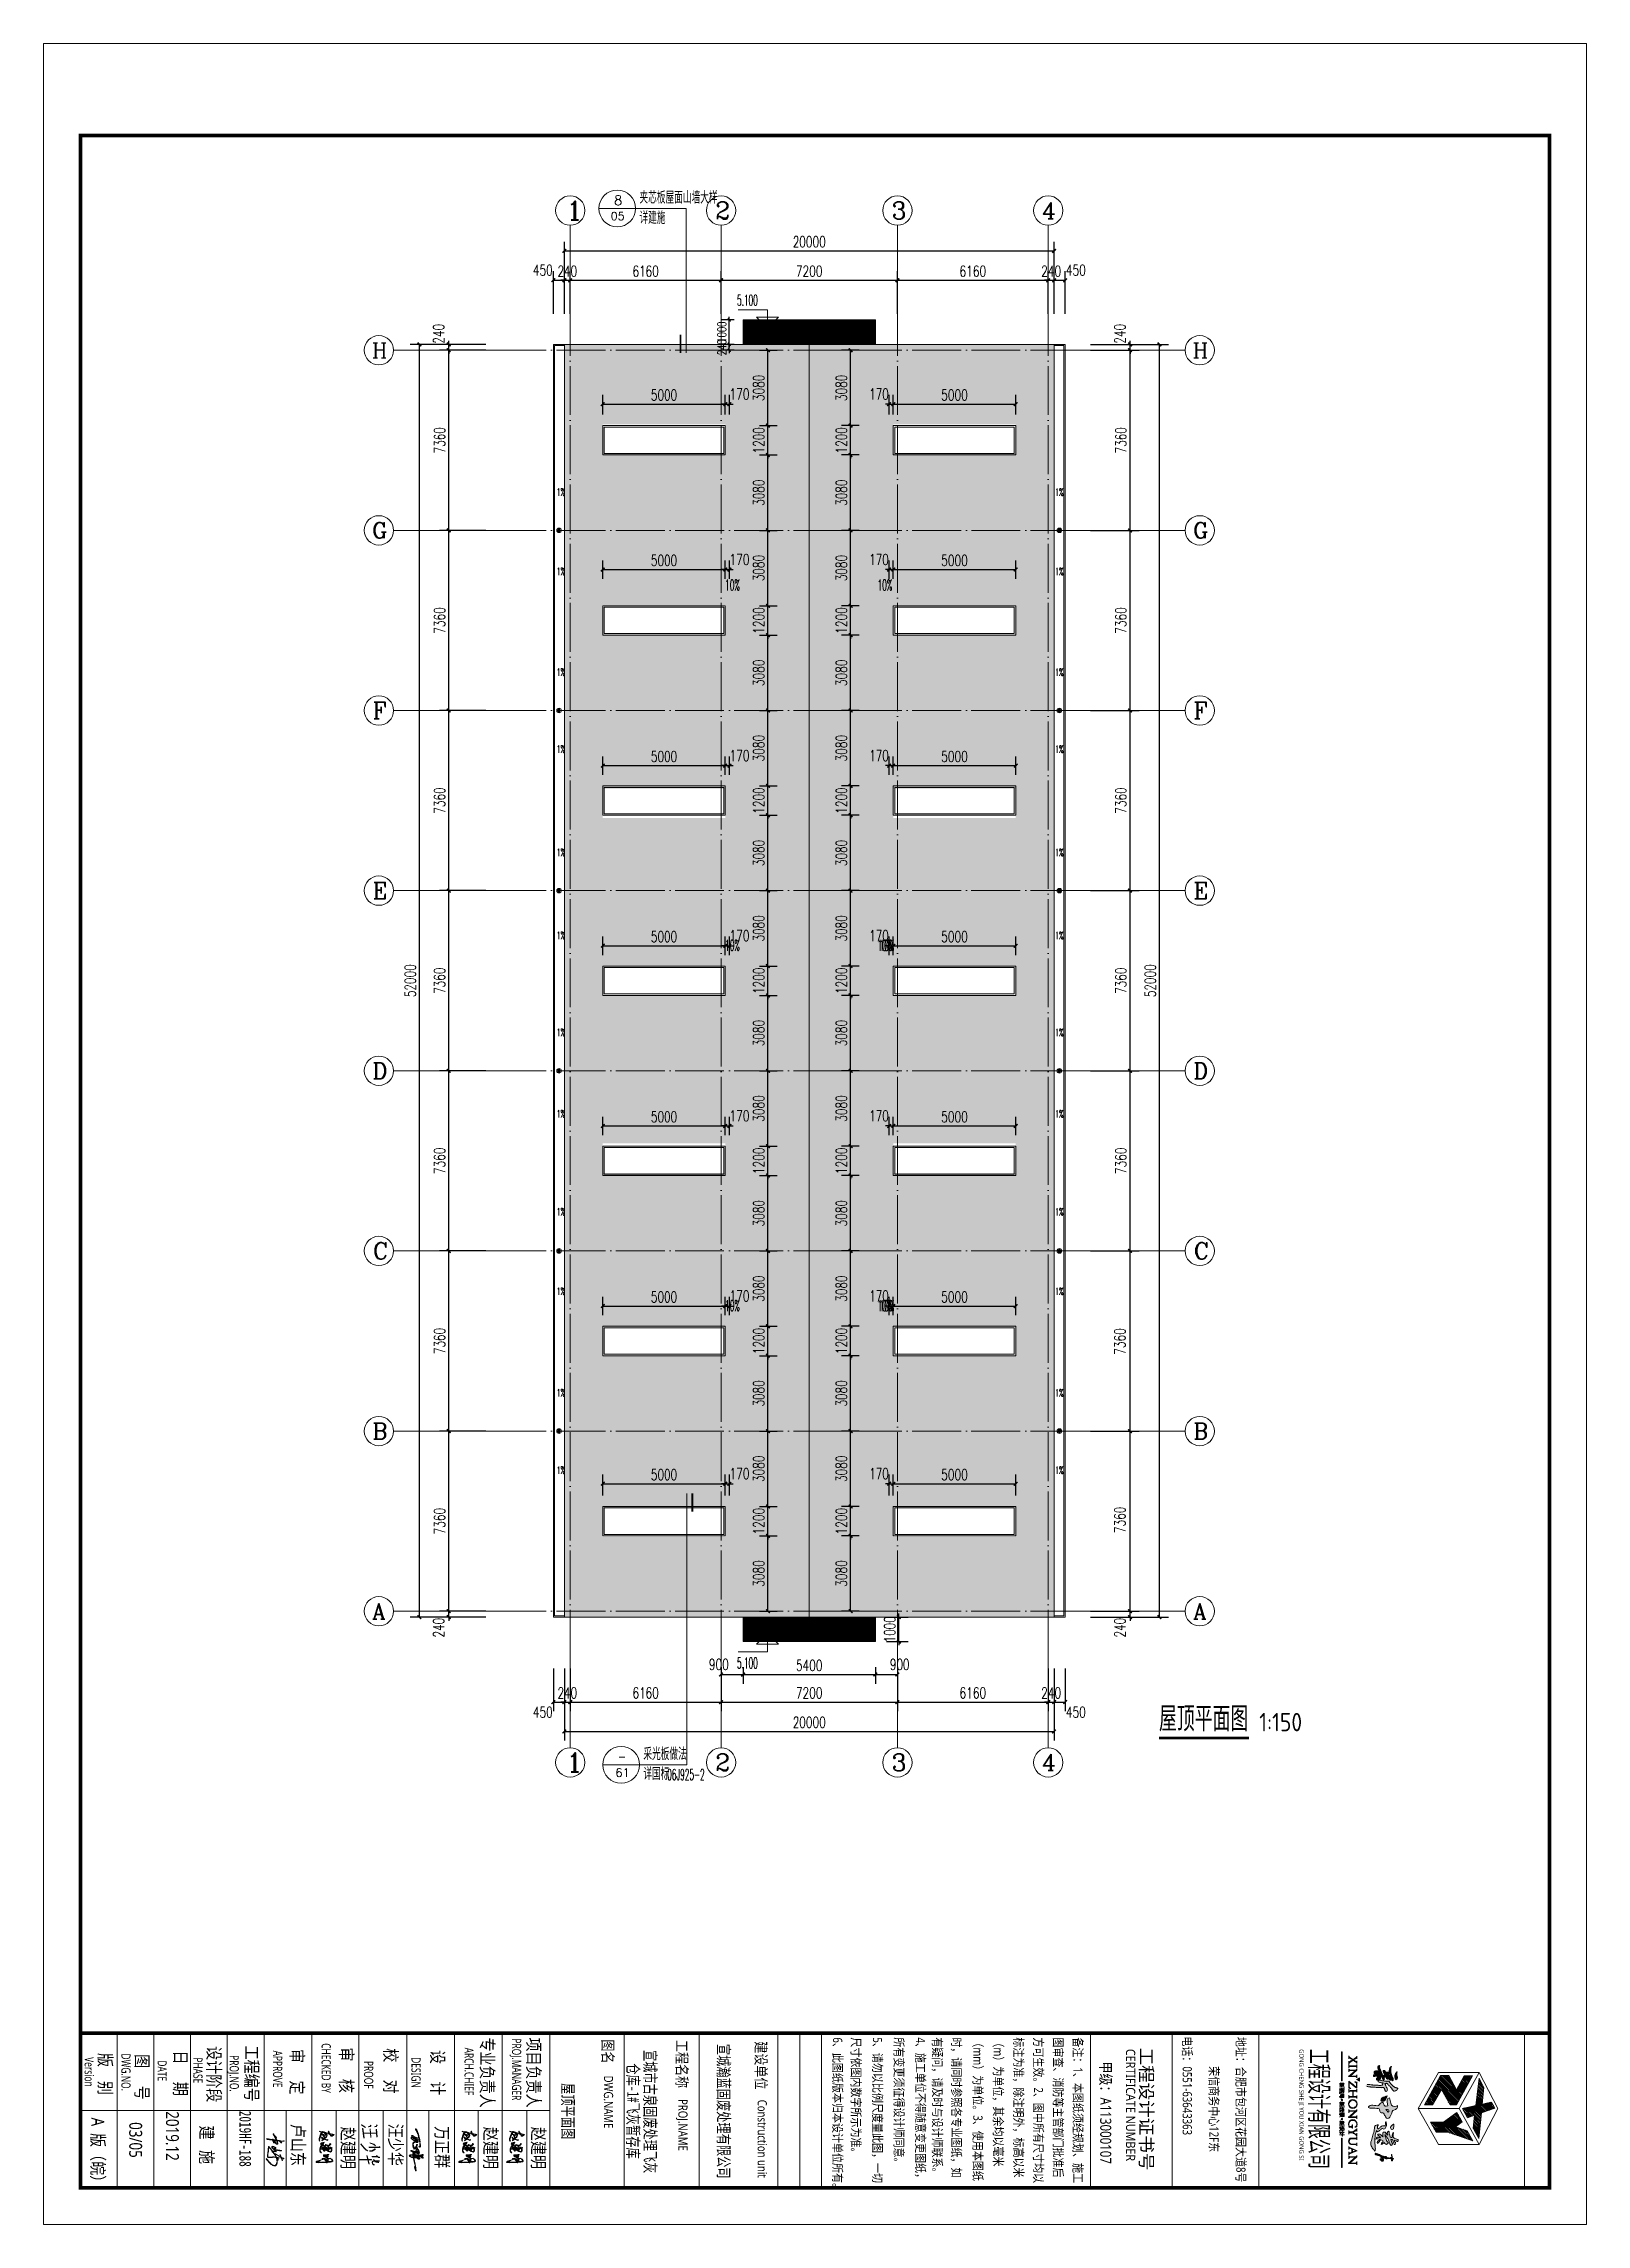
# Model space of a CAD drawing. Header units: inches. Extents: x -3733042 to -3450527, y 579159 to 997713.
# Drawn here: x -3732365 to -3669365, y 700713 to 789813 of the extents above; entities that cross this region are included whole.
import ezdxf
from ezdxf.enums import TextEntityAlignment as Align

# ---------------------------------------------------------------- set-up
doc = ezdxf.new("R2010")
doc.units = ezdxf.units.IN
doc.header["$LTSCALE"] = 1000
doc.header["$MEASUREMENT"] = 0
for name, pattern in [('DOTE', [2.42, 2, -0.2, 0.02, -0.2]), ('LENGSHUI', [22, 20, -1, 0, -1]), ('TG_Y', [2.3, 2, -0.3])]:
    doc.linetypes.add(name, pattern=pattern)
doc.layers.get('0').update_dxf_attribs({"lineweight": 18})
for name, color, linetype, lineweight in [('0-TK', 4, 'Continuous', 18), ('00签名', 7, 'LENGSHUI', 18), ('AXIS', 30, 'Continuous', 18), ('AXIS_TEXT', 7, 'Continuous', 18), ('DIM_ELEV', 3, 'Continuous', 18), ('DIM_IDEN', 3, 'Continuous', 18), ('DIM_SYMB', 3, 'Continuous', 18), ('DOTE', 14, 'DOTE', 18), ('EQUIP_雨水斗', 7, 'Continuous', 18), ('PUB_DIM', 3, 'Continuous', 18), ('PUB_TEXT', 7, 'Continuous', 18), ('PUB_TITLE', 153, 'Continuous', 18), ('SURFACE', 255, 'Continuous', 18), ('VPIPE-雨水', 4, 'TG_Y', 18), ('WINDOW', 4, 'Continuous', 18), ('图层 1', 7, 'Continuous', 18), ('图签文字', 4, 'Continuous', 18), ('地漏雨水管', 41, 'Continuous', 18), ('填充', 8, 'Continuous', 18)]:
    doc.layers.add(name, color=color, linetype=linetype, lineweight=lineweight)
doc.styles.add('-黑体', font='', dxfattribs={"width": 0.7})
doc.styles.add('_TCH_AXIS', font='complex.shx', dxfattribs={"bigfont": 'gbcbig.shx'})
doc.styles.add('_TCH_DIM', font='simplex.shx', dxfattribs={"width": 0.7, "bigfont": 'gbcbig.shx'})
doc.styles.add('_TCH_DIM_T3', font='simplex.shx', dxfattribs={"width": 0.705882, "bigfont": 'gbcbig.shx'})
doc.styles.add('_TCH_LABEL', font='complex.shx', dxfattribs={"bigfont": 'gbcbig.shx'})
doc.styles.add('COMPLEX', font='complex.shx')
doc.styles.add('HT', font='', dxfattribs={"width": 0.9})
doc.styles.get("Standard").update_dxf_attribs({"font": 'gbenor.shx', "bigfont": 'gbcbig.shx'})
doc.styles.add('建筑图签-黑', font='', dxfattribs={"width": 0.7})
doc.styles.get('-黑体').set_extended_font_data('微软雅黑')
doc.styles.get('HT').set_extended_font_data('黑体')
doc.styles.get('建筑图签-黑').set_extended_font_data('黑体')
doc.dimstyles.new('_TCH_ARCH&&120', dxfattribs={"dimtxt": 357, "dimasz": 120, "dimexe": 300, "dimexo": 360, "dimgap": 120, "dimtad": 1, "dimdec": 0, "dimzin": 0, "dimdsep": 46, "dimtxsty": '_TCH_DIM_T3', "dimblk": 'ARCHTICK', "dimcen": 0.09, "dimdle": 240, "dimclrt": 7, "dimazin": 2, "dimtfac": 1, "dimtdec": 0, "dimtix": 1, "dimtmove": 2, "dimatfit": 3, "dimfxl": 1, "dimtolj": 1, "dimarcsym": 0})
doc.dimstyles.new('_TCH_ARCH&&150', dxfattribs={"dimtxt": 446.25, "dimasz": 150, "dimexe": 375, "dimexo": 450, "dimgap": 150, "dimtad": 1, "dimdec": 0, "dimzin": 0, "dimdsep": 46, "dimtxsty": '_TCH_DIM_T3', "dimblk": 'ARCHTICK', "dimcen": 0.09, "dimdle": 300, "dimclrt": 7, "dimazin": 2, "dimtfac": 1, "dimtdec": 0, "dimtix": 1, "dimtmove": 2, "dimatfit": 3, "dimfxl": 1, "dimtolj": 1, "dimarcsym": 0})

msp = doc.modelspace()

# ---------------------------------------------------------------- texts
at = {"style": '-黑体'}
for s, height, width, p in [('4、施工单位不得随意变更图纸，', 375, 0.8, (-3696556.1, 708353.6)), ('Version', 375, 0.7, (-3730503.8, 707545.8)), ('DWG.NO.', 375, 0.7, (-3729003.7, 707694.5)), ('PHASE', 375, 0.7, (-3726064, 707534.8)), ('设计阶段', 525, 0.8, (-3725407.8, 707993.3)), ('PROJ.NO.', 375, 0.7, (-3724581.1, 707624.6)), ('工程编号', 525, 0.8, (-3723866.7, 708015.9)), ('DESIGN', 375, 0.7, (-3717155, 707542)), ('ARCH.CHIEF', 375, 0.7, (-3714989.2, 707933.4)), ('专业负责人', 525, 0.8, (-3714247.1, 708346.8)), ('PROJ.MANAGER', 375, 0.7, (-3713050.7, 708310.8)), ('项目负责人', 525, 0.8, (-3712350.4, 708346.8)), ('图名', 450, 0.8, (-3709326.4, 708269.4)), ('工程名称', 450, 0.8, (-3706300.1, 708248.1)), ('建设单位', 450, 0.8, (-3703070.3, 708192.4)), ('6、此图纸版本归本设计单位所有。', 375, 0.8, (-3699942.1, 708353.6)), ('尺寸依图内数字所示为准。', 375, 0.8, (-3699187.6, 708353.6)), ('5、请勿以比例尺度量此图，一切', 375, 0.8, (-3698310.4, 708353.6)), ('所有变更须征得设计师同意。', 375, 0.8, (-3697433.2, 708353.6)), ('有疑问，请及时与设计师联系。', 375, 0.8, (-3695867.9, 708353.6)), ('时，请同时参照各专业图纸，如', 375, 0.8, (-3695085.4, 708353.6)), ('（mm）为单位。3、使用本图纸', 375, 0.8, (-3694212, 708353.6)), ('（m）为单位，其余均以毫米', 375, 0.8, (-3693380.2, 708353.6)), ('标注为准，除注明外，标高以米', 375, 0.8, (-3692548.5, 708353.6)), ('方可生效。2、图中所有尺寸均以', 375, 0.8, (-3691740.5, 708353.6)), ('图审查、消防等主管部门批准后', 375, 0.8, (-3690932.4, 708353.6)), ('备注：1、本图纸须经规划、施工', 375, 0.8, (-3690124.4, 708353.6)), ('DATE', 375, 0.7, (-3727523.4, 707414.1)), ('PROOF', 375, 0.7, (-3719091.5, 707390.3)), ('DWG.NAME', 375, 0.8, (-3709296.8, 706791.8)), ('PROJ.NAME', 375, 0.8, (-3706258.1, 705832.7)), ('卢山东', 525, 0.8, (-3721973.1, 704818)), ('汪少华', 525, 0.8, (-3717990.5, 704824.4)), ('赵建明', 525, 0.8, (-3719931.7, 704696.8)), ('万正群', 525, 0.8, (-3716093.1, 704729.1)), ('赵建明', 525, 0.8, (-3714105.5, 704696.8)), ('赵建明', 525, 0.8, (-3712155.5, 704696.8))]:
    msp.add_text(s, height=height, rotation=270, dxfattribs=dict(at, width=width)).set_placement(p, align=Align.MIDDLE_LEFT)
for s, height, width, p in [('地址：合肥市包河区花园大道8号', 375, 0.8, (-3683660.2, 708376.4)), ('APPROVE', 375, 0.7, (-3722993.5, 707813.9)), ('电话：0551-63643363', 375, 0.8, (-3685850.6, 708396.1)), ('工程设计有限公司', 750, 0.6, (-3680648.7, 707888.8)), ('甲级：A113000107', 450, 0.8, (-3689217.7, 707369.6)), ('荣信商务中心12F东', 375, 0.8, (-3684757.3, 707177.5)), ('03/05', 525, 0.8, (-3728867.5, 704889.9))]:
    msp.add_text(s, height=height, rotation=270, dxfattribs=dict(at, width=width)).set_placement(p)
msp.add_text('工程设计证书号', height=525, rotation=270, dxfattribs=at).set_placement((-3687592.4, 707931.9))
at = {"color": 1, "style": '-黑体', "width": 0.8}
msp.add_text('2019.12', height=525, rotation=270, dxfattribs=at).set_placement((-3727367.5, 705334.8))
at = {"rotation": 270, "style": '-黑体'}
for s, insert, char_height, width, attachment_point in [('{\\W0.8;版    别}', (-3729880.6, 706857.4), 525, 2580.102, 5), ('{\\W0.8;图     号}', (-3728376.4, 706734.2), 525, 2828.024, 5), ('{\\W0.8;日     期}', (-3726803.8, 707820.1), 525, 2715.869, 4), ('{\\W0.8;审     定}', (-3722339.2, 707875.5), 525, 2840.366, 7), ('CHECKED BY', (-3720828.5, 708114.9), 375, 3164.086, 4), ('{\\W0.8;审     核}', (-3720030.9, 707941), 525, 2848.416, 4), ('{\\W0.8;校     对}', (-3718218.2, 707908.2), 525, 2876.32, 4), ('{\\W0.8;设     计}', (-3716303.3, 707840.5), 525, 2865.051, 4), ('{\\W0.9;CERTIFICATE NUMBER}', (-3688169.1, 707883.3), 375, 7140.971, 7), ('{\\W1; GONG CHENG SHE JI YOU XIAN GONG SI }', (-3681133.2, 707931.8), 180, 7219.855, 7), ('{\\W0.8;Construction unit  }', (-3703022.6, 705805.9), 375, 4915.503, 4), ('{\\W0.8;A  版（皖）}', (-3730480.8, 705076.2), 525, 3857.274, 7), ('{\\W0.8;建   施}', (-3726025.1, 704750), 525, 2381.014, 7)]:
    msp.add_mtext(s, dxfattribs=dict(at, insert=insert, char_height=char_height, width=width, attachment_point=attachment_point))
at = {"layer": 'PUB_TEXT', "style": '_TCH_LABEL'}
for s, height, p in [('8', 391.5, (-3709070.3, 783217.5)), ('05', 329.48, (-3709206.5, 782600.6)), ('61', 346.49, (-3709020.8, 718997.4))]:
    msp.add_text(s, height=height, dxfattribs=at).set_placement(p)
at = {"layer": 'PUB_TEXT'}
for s, height, style, width, p in [('夹芯板屋面山墙大样', 506.38, '_TCH_DIM', 0.7, (-3708032.3, 783275.3)), ('详建施', 506.38, '_TCH_DIM', 0.7, (-3708032.3, 782446.4)), ('5.100', 446.25, '_TCH_DIM', 0.494118, (-3704048.9, 779106.1)), ('夹芯板雨篷', 315.44, 'HT', 0.9, (-3702037.4, 777931.2)), ('1%', 297.5, '_TCH_DIM', 0.494118, (-3711410.9, 771339.4)), ('1%', 297.5, '_TCH_DIM', 0.494118, (-3691054.2, 771339.4)), ('1%', 297.5, '_TCH_DIM', 0.494118, (-3711410.9, 768094.8)), ('1%', 297.5, '_TCH_DIM', 0.494118, (-3691054.2, 768094.8)), ('10%', 446.25, '_TCH_DIM', 0.494118, (-3704535.3, 767466.3)), ('10%', 446.25, '_TCH_DIM', 0.494118, (-3698311.8, 767466.3)), ('1%', 297.5, '_TCH_DIM', 0.494118, (-3711410.9, 763979.4)), ('1%', 297.5, '_TCH_DIM', 0.494118, (-3691054.2, 763979.4)), ('1%', 297.5, '_TCH_DIM', 0.494118, (-3711410.9, 760834.8)), ('1%', 297.5, '_TCH_DIM', 0.494118, (-3691054.2, 760834.8)), ('1%', 297.5, '_TCH_DIM', 0.494118, (-3711410.9, 756619.4)), ('1%', 297.5, '_TCH_DIM', 0.494118, (-3691054.2, 756619.4)), ('1%', 297.5, '_TCH_DIM', 0.494118, (-3711410.9, 753224.8)), ('10%', 446.25, '_TCH_DIM', 0.494118, (-3704535.3, 752746.3)), ('10%', 446.25, '_TCH_DIM', 0.494118, (-3698311.8, 752746.3)), ('10%', 446.25, '_TCH_DIM', 0.494118, (-3698229.5, 752746.3)), ('1%', 297.5, '_TCH_DIM', 0.494118, (-3691054.2, 753224.8)), ('1%', 297.5, '_TCH_DIM', 0.494118, (-3711410.9, 749259.4)), ('1%', 297.5, '_TCH_DIM', 0.494118, (-3691054.2, 749259.4)), ('1%', 297.5, '_TCH_DIM', 0.494118, (-3711410.9, 745934.8)), ('1%', 297.5, '_TCH_DIM', 0.494118, (-3691054.2, 745934.8)), ('1%', 297.5, '_TCH_DIM', 0.494118, (-3711410.9, 741939.4)), ('1%', 297.5, '_TCH_DIM', 0.494118, (-3691054.2, 741939.4)), ('1%', 297.5, '_TCH_DIM', 0.494118, (-3711410.9, 738684.8)), ('1%', 297.5, '_TCH_DIM', 0.494118, (-3691054.2, 738684.8)), ('10%', 446.25, '_TCH_DIM', 0.494118, (-3704535.3, 738026.3)), ('10%', 446.25, '_TCH_DIM', 0.494118, (-3698311.8, 738026.3)), ('10%', 446.25, '_TCH_DIM', 0.494118, (-3698229.5, 738026.3)), ('1%', 297.5, '_TCH_DIM', 0.494118, (-3711410.9, 734539.4)), ('1%', 297.5, '_TCH_DIM', 0.494118, (-3691054.2, 734539.4)), ('1%', 297.5, '_TCH_DIM', 0.494118, (-3711410.9, 731374.8)), ('1%', 297.5, '_TCH_DIM', 0.494118, (-3691054.2, 731374.8)), ('夹芯板雨篷', 315.44, 'HT', 0.9, (-3702037.4, 724699)), ('5.100', 446.25, '_TCH_DIM', 0.494118, (-3704048.9, 723426.7)), ('采光板做法', 506.38, '_TCH_DIM', 0.7, (-3707874.1, 719680.6)), ('-', 391.5, '_TCH_LABEL', 0.777778, (-3708912.1, 719628.4)), ('详国标', 506.38, '_TCH_DIM', 0.7, (-3707874.1, 718868.6)), ('06J925-2', 446.25, '_TCH_DIM', 0.494118, (-3706900.5, 718868.6))]:
    msp.add_text(s, height=height, dxfattribs=dict(at, style=style, width=width)).set_placement(p)
for s, height, p in [('屋顶平面图', 1012.77, (-3686817.1, 720858.4)), ('1:150', 750, (-3682724.3, 720858.4))]:
    msp.add_text(s, height=height, dxfattribs=at).set_placement(p)
at = {"layer": '图签文字', "color": 1, "style": '建筑图签-黑', "width": 0.7}
for s, p in [('宣城市古泉固废处理飞灰', (-3707834.2, 705317)), ('宣城瀚蓝固废处理有限公司', (-3704834.9, 705335.9))]:
    msp.add_text(s, height=480, rotation=270, dxfattribs=at).set_placement(p, align=Align.CENTER)
at = {"layer": '图签文字', "color": 4, "style": '建筑图签-黑', "width": 0.7}
msp.add_text('屋顶平面图', height=480, rotation=270, dxfattribs=at).set_placement((-3711191.5, 705335.9), align=Align.CENTER)
at = {"layer": '图签文字', "color": 1, "style": '建筑图签-黑', "width": 0.7}
msp.add_text('2019HF-188', height=480, rotation=270, dxfattribs=at).set_placement((-3724367.5, 705351.9))
at = {"layer": '图签文字', "color": 1, "insert": (-3708587.2, 705342.3), "char_height": 480, "width": 6132.944, "attachment_point": 8, "rotation": 270, "style": '建筑图签-黑'}
msp.add_mtext('仓库-1#飞灰暂存库   ', dxfattribs=at)

# ---------------------------------------------------------------- blocks, each defined once
blk = doc.blocks.new('$TwtSys$00000139')
at = {"color": 7}
for p, q in [((-19, 92), (-19, -92)), ((19, 92), (19, -92))]:
    blk.add_line(p, q, dxfattribs=at)
blk.add_circle((0, 0), 93.8)
blk = doc.blocks.new('A$C41BB26E9')
for p, q in [((0, 95), (95, 235)), ((0, 89), (78, 211)), ((3, 91), (81, 213)), ((5, 95), (83, 216)), ((8, 656), (61, 616)), ((12, 658), (64, 618)), ((14, 661), (66, 622)), ((18, 431), (54, 402)), ((21, 433), (57, 404)), ((23, 437), (59, 407)), ((54, 402), (69, 350)), ((57, 404), (72, 352)), ((58, 180), (74, 205)), ((59, 407), (74, 355)), ((61, 616), (65, 591)), ((62, 182), (77, 207)), ((64, 618), (68, 593)), ((64, 186), (79, 210)), ((65, 591), (76, 558)), ((66, 622), (70, 596)), ((68, 593), (79, 560)), ((70, 596), (81, 564)), ((123, 142), (475, 189)), ((126, 143), (479, 190)), ((131, 134), (483, 181)), ((134, 135), (486, 182)), ((150, 410), (448, 432)), ((153, 411), (451, 433)), ((156, 405), (454, 427)), ((158, 630), (432, 651)), ((159, 406), (457, 428)), ((162, 632), (436, 652)), ((166, 623), (440, 643)), ((169, 624), (443, 644)), ((301, 641), (293, 177)), ((304, 642), (296, 178)), ((309, 633), (301, 169)), ((312, 635), (304, 171)), ((702, 532), (653, 398)), ((707, 537), (658, 403)), ((713, 542), (665, 408)), ((828, 187), (687, 68)), ((833, 192), (692, 73)), ((839, 197), (699, 78)), ((748, 590), (702, 532)), ((753, 595), (707, 537)), ((760, 600), (713, 542)), ((783, 753), (803, 727)), ((787, 758), (808, 733)), ((794, 763), (814, 738)), ((803, 727), (803, 362)), ((808, 733), (808, 367)), ((814, 738), (814, 372)), ((896, 257), (828, 187)), ((901, 262), (833, 192)), ((907, 267), (839, 197)), ((870, 591), (935, 466)), ((874, 596), (940, 471)), ((881, 601), (947, 476)), ((926, 312), (896, 257)), ((931, 317), (901, 262)), ((938, 323), (907, 267)), ((935, 466), (935, 377)), ((940, 471), (940, 382)), ((947, 476), (947, 387)), ((1145, 670), (1101, 635)), ((1149, 675), (1105, 640)), ((1106, 284), (1400, 355)), ((1111, 289), (1405, 360)), ((1156, 680), (1112, 645)), ((1118, 294), (1411, 365)), ((1167, 703), (1145, 670)), ((1145, 670), (1145, 472)), ((1172, 708), (1149, 675)), ((1150, 675), (1150, 477)), ((1179, 713), (1156, 680)), ((1156, 680), (1156, 482)), ((1167, 743), (1167, 703)), ((1172, 748), (1172, 708)), ((1179, 753), (1179, 713)), ((1274, 544), (1250, 531)), ((1252, 453), (1252, 0)), ((1279, 549), (1255, 536)), ((1256, 458), (1257, 5)), ((1285, 554), (1262, 541)), ((1263, 463), (1264, 10)), ((1317, 580), (1274, 544)), ((1322, 585), (1279, 549)), ((1291, 621), (1285, 563)), ((1329, 591), (1285, 554)), ((1285, 563), (1302, 492)), ((1290, 732), (1292, 663)), ((1296, 626), (1290, 568)), ((1290, 568), (1307, 498)), ((1292, 663), (1291, 621)), ((1295, 737), (1296, 668)), ((1296, 668), (1296, 626)), ((1302, 631), (1296, 574)), ((1296, 574), (1313, 503)), ((1302, 743), (1303, 673)), ((1303, 673), (1302, 631)), ((1302, 492), (1343, 473)), ((1307, 498), (1347, 478)), ((1313, 503), (1354, 483)), ((1331, 615), (1317, 580)), ((1335, 620), (1322, 585)), ((1342, 625), (1329, 591)), ((1343, 670), (1331, 615)), ((1348, 675), (1335, 620)), ((1355, 680), (1342, 625)), ((1345, 710), (1343, 670)), ((1343, 473), (1422, 505)), ((1347, 478), (1426, 510)), ((1350, 715), (1348, 675)), ((1354, 483), (1433, 515)), ((1357, 720), (1355, 680)), ((1422, 505), (1427, 546)), ((1426, 510), (1431, 551)), ((1433, 515), (1438, 556))]:
    blk.add_line(p, q)
blk = doc.blocks.new('WZQ')
h = blk.add_hatch(color=256)
h.paths.add_polyline_path([(11296, 18321), (11272, 18339), (11273, 18447), (11289, 18516), (11289, 18568), (11289, 18629), (11283, 18671), (11257, 18685), (11245, 18715), (11245, 18745), (11261, 18767), (11293, 18771), (11349, 18773), (11435, 18791), (11561, 18811), (11689, 18819), (11822, 18829), (11930, 18849), (11992, 18879), (12014, 18944), (12003, 18996), (11994, 19030), (11983, 19051), (11962, 19062), (11912, 19056), (11892, 19049), (11839, 19041), (11790, 19023), (11759, 19017), (11723, 19015), (11670, 19005), (11608, 18994), (11569, 18986), (11530, 18975), (11443, 18958), (11427, 18954), (11386, 18954), (11295, 18936), (11271, 18932), (11185, 18915), (11086, 18898), (11047, 18882), (10977, 18871), (10907, 18860), (10823, 18851), (10717, 18827), (10661, 18801), (10599, 18795), (10557, 18778), (10531, 18769), (10455, 18748), (10386, 18735), (10352, 18727), (10220, 18723), (10188, 18691), (10156, 18687), (9976, 18643), (9864, 18619), (9744, 18595), (9543, 18527), (9327, 18471), (9251, 18447), (9179, 18423), (9047, 18387), (8903, 18335), (8771, 18279), (8682, 18243), (8370, 18105), (8273, 18069), (8111, 18040), (7978, 17955), (7864, 17931), (7723, 17875), (7642, 17846), (7553, 17814), (7488, 17778), (7415, 17729), (7371, 17693), (7294, 17664), (7270, 17604), (7261, 17577), (7268, 17542), (7284, 17516), (7295, 17492), (7317, 17467), (7344, 17448), (7412, 17404), (7468, 17395), (7523, 17404), (7639, 17467), (7711, 17515), (7749, 17540), (7826, 17577), (7867, 17620), (7928, 17657), (8002, 17721), (8056, 17762), (8120, 17791), (8204, 17834), (8280, 17872), (8357, 17917), (8417, 17939), (8546, 17985), (8611, 18021), (8657, 18044), (8765, 18093), (8838, 18128), (8916, 18142), (8992, 18171), (9068, 18202), (9170, 18233), (9246, 18258), (9412, 18333), (9471, 18351), (9562, 18372), (9615, 18385), (9669, 18400), (9745, 18435), (9826, 18448), (9865, 18458), (10017, 18479), (10065, 18496), (10130, 18494), (10162, 18519), (10205, 18535), (10244, 18535), (10340, 18562), (10358, 18568), (10396, 18495), (10411, 18465), (10442, 18423), (10466, 18393), (10478, 18371), (10502, 18345), (10536, 18325), (10589, 18304), (10605, 18299), (10649, 18293), (10668, 18293), (10651, 18221), (10645, 18183), (10633, 18146), (10626, 18118), (10614, 18091), (10602, 18059), (10580, 18011), (10567, 17978), (10536, 17911), (10520, 17864), (10465, 17722), (10431, 17648), (10412, 17581), (10393, 17533), (10372, 17496), (10348, 17421), (10345, 17344), (10340, 17312), (10308, 17253), (10284, 17179), (10249, 17128), (10200, 17049), (10167, 16978), (10134, 16936), (10110, 16894), (10077, 16833), (10049, 16786), (9941, 16654), (9842, 16560), (9753, 16419), (9701, 16330), (9654, 16269), (9645, 16208), (9631, 16147), (9734, 16053), (9800, 16010), (9838, 16034), (9870, 16085), (9936, 16123), (10016, 16203), (10059, 16236), (10124, 16259), (10162, 16259), (10186, 16175), (10214, 16081), (10251, 15996), (10280, 15944), (10331, 15869), (10360, 15836), (10435, 15836), (10468, 15818), (10538, 15808), (10703, 15850), (10778, 15897), (10844, 15959), (10938, 16085), (11065, 16189), (11098, 16236), (11145, 16306), (11173, 16363), (11249, 16476), (11291, 16518), (11385, 16659), (11498, 16837), (11559, 16974), (11620, 17195), (11649, 17275), (11672, 17472), (11672, 17557), (11658, 17674), (11634, 17773), (11611, 17886), (11987, 18332), (11987, 18389), (11926, 18389), (11893, 18337), (11762, 18201), (11710, 18130), (11639, 18069), (11573, 18013), (11545, 18039), (11507, 18108), (11485, 18141), (11430, 18202), (11388, 18251), (11355, 18271), (11309, 18304)], flags=0)
h.paths.add_polyline_path([(10874, 18586), (10854, 18607), (10839, 18647), (10829, 18673), (10863, 18686), (10905, 18691), (10937, 18667), (10935, 18637), (10927, 18614), (10918, 18593)], flags=0)
h.paths.add_polyline_path([(11115, 18044), (11200, 18096), (11284, 18103), (11327, 18035), (11379, 17934), (11401, 17891), (11405, 17862), (11395, 17810), (11320, 17712), (11255, 17657), (11203, 17576), (11037, 17419), (10998, 17354), (10861, 17211), (10724, 17078), (10665, 17003), (10643, 16974), (10509, 16843), (10444, 16762), (10366, 16687), (10340, 16677), (10324, 16688), (10327, 16707), (10330, 16785), (10362, 16866), (10388, 16928), (10408, 16990), (10454, 17071), (10483, 17153), (10584, 17306), (10626, 17403), (10708, 17472), (10760, 17559), (10812, 17647), (10844, 17664), (10962, 17804), (11063, 17976)], flags=0)
h.paths.add_polyline_path([(11421, 17667), (11439, 17667), (11472, 17601), (11498, 17479), (11491, 17331), (11428, 17110), (11391, 16984), (11299, 16793), (11195, 16623), (11129, 16527), (11051, 16390), (10955, 16317), (10867, 16210), (10701, 16110), (10597, 16040), (10497, 16010), (10427, 16051), (10412, 16103), (10398, 16158), (10350, 16235), (10335, 16306), (10298, 16365), (10346, 16424), (10409, 16516), (10520, 16630), (10612, 16730), (10719, 16852), (10833, 16988), (10926, 17091), (10992, 17147), (11018, 17206), (11133, 17287), (11166, 17372), (11225, 17431), (11273, 17505), (11358, 17586)], flags=0)
h.paths.add_polyline_path([(12180, 17834), (12190, 17952), (12226, 18065), (12244, 18165), (12216, 18281), (12211, 18280), (12111, 18244), (12053, 18136), (12028, 18032), (12028, 17895), (11995, 17812), (11985, 17647), (11954, 17431), (11954, 17318), (11976, 17205), (11995, 17028), (12026, 16806), (12149, 16684), (12235, 16589), (12321, 16525), (12475, 16453), (12602, 16425), (12752, 16412), (12919, 16407), (13006, 16389), (13214, 16425), (13350, 16453), (13454, 16471), (13668, 16525), (13781, 16552), (13926, 16593), (14116, 16693), (14311, 16756), (14425, 16824), (14534, 16915), (14511, 17005), (14398, 17123), (14275, 17232), (14148, 17354), (14080, 17418), (13989, 17486), (13921, 17544), (13813, 17608), (13754, 17608), (13835, 17708), (13985, 17775), (14062, 17839), (14184, 17875), (14348, 17943), (14547, 17952), (14656, 17961), (14724, 17961), (14701, 17902), (14656, 17866), (14606, 17825), (14574, 17771), (14497, 17708), (14484, 17640), (14547, 17581), (14620, 17544), (14683, 17626), (14815, 17717), (14846, 17780), (14887, 17875), (14892, 17961), (14774, 18088), (14715, 18165), (14629, 18188), (14420, 18129), (14252, 18061), (14180, 18043), (13953, 17957), (13872, 17911), (13613, 17852), (13522, 17816), (13445, 17830), (13323, 17862), (13182, 17948), (13124, 18047), (13001, 18097), (12910, 18097), (12897, 18043), (12897, 17948), (12938, 17839), (12974, 17744), (13078, 17703), (13151, 17703), (13223, 17717), (13287, 17712), (13386, 17698), (13495, 17712), (13577, 17708), (13645, 17703), (13677, 17658), (13699, 17558), (13790, 17490), (13876, 17372), (13953, 17268), (14026, 17223), (14107, 17155), (14180, 17110), (14230, 17064), (14284, 16983), (14293, 16915), (14275, 16874), (14062, 16833), (13931, 16801), (13858, 16801), (13677, 16752), (13318, 16652), (13133, 16598), (13051, 16575), (12960, 16543), (12833, 16530), (12752, 16521), (12670, 16589), (12579, 16675), (12471, 16724), (12366, 16811), (12316, 16865), (12212, 17010), (12194, 17046), (12108, 17200), (12094, 17313), (12112, 17467), (12112, 17649), (12144, 17735)], flags=0)
h.paths.add_polyline_path([(13906, 19102), (13861, 19120), (13760, 19117), (13689, 19138), (13596, 19167), (13519, 19164), (13457, 19161), (13252, 19173), (13165, 19164), (13028, 19141), (12945, 19141), (12853, 19129), (12722, 19126), (12594, 19126), (12529, 19114), (12484, 19099), (12428, 19093), (12359, 19093), (12312, 19079), (12273, 19062), (12290, 18957), (12317, 18896), (12417, 18896), (12484, 18940), (12528, 18962), (12583, 18974), (12667, 19001), (12750, 19001), (12844, 18968), (12966, 18974), (13127, 18974), (13282, 18974), (13476, 18968), (13598, 18968), (13642, 18907), (13670, 18785), (13675, 18691), (13675, 18658), (13682, 18631), (13735, 18667), (13771, 18714), (13795, 18799), (13850, 18852), (13870, 18906), (13882, 19001)], flags=0)
h.paths.add_polyline_path([(16098, 18038), (16129, 18100), (16150, 18163), (16197, 18303), (16266, 18420), (16256, 18554), (16209, 18671), (16092, 18741), (15931, 18781), (15780, 18771), (15606, 18741), (15495, 18714), (15408, 18694), (15328, 18678), (15247, 18651), (15013, 18580), (14949, 18510), (14852, 18426), (14758, 18346), (14721, 18314), (14717, 18259), (14747, 18229), (14824, 18211), (14884, 18250), (15017, 18293), (15112, 18357), (15202, 18391), (15322, 18469), (15579, 18550), (15656, 18571), (15836, 18576), (15939, 18576), (16051, 18597), (16137, 18567), (16137, 18430), (16094, 18323), (16051, 18156), (15991, 18070), (15939, 18061), (15927, 18134), (15961, 18199), (15978, 18233), (15918, 18314), (15832, 18361), (15742, 18396), (15661, 18374), (15562, 18306), (15519, 18233), (15463, 18113), (15429, 18040), (15377, 17907), (15309, 17779), (15253, 17581), (15232, 17414), (15296, 17213), (15360, 17149), (15450, 17157), (15455, 17114), (15371, 16861), (15356, 16740), (15288, 16589), (15273, 16498), (15227, 16362), (15167, 16203), (15159, 16143), (15106, 16022), (15076, 15871), (15121, 15788), (15250, 15735), (15295, 15818), (15348, 15946), (15371, 16067), (15424, 16234), (15484, 16385), (15560, 16521), (15613, 16627), (15651, 16717), (15711, 16808), (15764, 16838), (15832, 16672), (15870, 16566), (15923, 16453), (16044, 16438), (16089, 16559), (16173, 16732), (16195, 16838), (16271, 17080), (16347, 17080), (16347, 16967), (16339, 16740), (16339, 16619), (16347, 16460), (16452, 16460), (16543, 16483), (16558, 16717), (16558, 16853), (16566, 16929), (16634, 17057), (16672, 17216), (16672, 17299), (16672, 17495), (16725, 17601), (16747, 17745), (16760, 17911), (16769, 18101), (16769, 18261), (16799, 18368), (16803, 18475), (16803, 18572), (16833, 18669), (16818, 18752), (16828, 18927), (16927, 18921), (17067, 18761), (17147, 18621), (17214, 18535), (17257, 18437), (17300, 18370), (17317, 18350), (17317, 18321), (17291, 18255), (17187, 18107), (17111, 18028), (17039, 17854), (16936, 17648), (16881, 17489), (16802, 17216), (16737, 16974), (16706, 16876), (16718, 16832), (16701, 16760), (16690, 16659), (16667, 16570), (16651, 16448), (16645, 16342), (16634, 16237), (16612, 16053), (16606, 15870), (16595, 15736), (16595, 15597), (16601, 15541), (16651, 15469), (16701, 15380), (16745, 15313), (16807, 15219), (16896, 15191), (16985, 15202), (17035, 15241), (17118, 15297), (17180, 15375), (17230, 15491), (17252, 15536), (17308, 15675), (17391, 15792), (17486, 15931), (17519, 16048), (17553, 16181), (17592, 16337), (17619, 16437), (17669, 16509), (17855, 16627), (18010, 16697), (18220, 16760), (18297, 16802), (18444, 16795), (18514, 16837), (18851, 16914), (19140, 16985), (19438, 17056), (19679, 17098), (19955, 17176), (20330, 17247), (20486, 17282), (20706, 17324), (20769, 17324), (20986, 17388), (21315, 17424), (21457, 17459), (21612, 17459), (21789, 17473), (21747, 17402), (21669, 17360), (21485, 17289), (21173, 17183), (21032, 17126), (20805, 17048), (21676, 17218), (21867, 17303), (21952, 17303), (22186, 17367), (22271, 17388), (22370, 17459), (22328, 17565), (22165, 17629), (22087, 17650), (21740, 17551), (21534, 17551), (21363, 17550), (21173, 17508), (20982, 17473), (20840, 17452), (20784, 17445), (20479, 17381), (20238, 17324), (20175, 17324), (19912, 17268), (19792, 17225), (19452, 17169), (19240, 17133), (18978, 17048), (18687, 16999), (18397, 16942), (18198, 16879), (18021, 16829), (17745, 16758), (17667, 16737), (17681, 16886), (17674, 17112), (17674, 17232), (17688, 17480), (17660, 17615), (17653, 17692), (17788, 17870), (17839, 17984), (17902, 18086), (18004, 18228), (18101, 18330), (18152, 18523), (18141, 18652), (18119, 18725), (18079, 18849), (18021, 18944), (17966, 18984), (17915, 18969), (17875, 18951), (17845, 18915), (17718, 18813), (17659, 18736), (17641, 18670), (17520, 18583), (17477, 18513), (17447, 18495), (17414, 18601), (17371, 18674), (17334, 18725), (17298, 18783), (17265, 18842), (17199, 18926), (17141, 18999), (17075, 19053), (17031, 19086), (17130, 19148), (17170, 19199), (17305, 19265), (17407, 19331), (17487, 19407), (17502, 19473), (17737, 19711), (17801, 19871), (17824, 20009), (17812, 20089), (17697, 20181), (17606, 20181), (17525, 20135), (17405, 20072), (17227, 19974), (17066, 19820), (16992, 19745), (16894, 19699), (16825, 19671), (16814, 19825), (16843, 19951), (16871, 20049), (16751, 20146), (16636, 20123), (16579, 20095), (16550, 19986), (16550, 19871), (16556, 19768), (16596, 19665), (16665, 19407), (16705, 19350), (16688, 18776), (16665, 18450), (16613, 18175), (16642, 18008), (16585, 17888), (16585, 17716), (16585, 17493), (16573, 17349), (16533, 17212), (16504, 17143), (16424, 17235), (16378, 17275), (16258, 17315), (16158, 17276), (16110, 17171), (16053, 17114), (16012, 16928), (15988, 16863), (15923, 16936), (15826, 17017), (15745, 16985), (15680, 16928), (15591, 16863), (15542, 16782), (15607, 16985), (15680, 17179), (15729, 17333), (15769, 17406), (15899, 17617), (15972, 17787), (15967, 17855), (16051, 17954)], flags=0)
h.paths.add_polyline_path([(15710, 17994), (15702, 17894), (15679, 17829), (15663, 17749), (15644, 17676), (15629, 17611), (15602, 17546), (15587, 17499), (15560, 17415), (15475, 17388), (15464, 17434), (15445, 17519), (15445, 17580), (15456, 17626), (15475, 17733), (15491, 17795), (15514, 17860), (15529, 17937), (15548, 17987), (15568, 18036), (15594, 18075), (15629, 18125), (15690, 18155), (15721, 18182), (15721, 18148), (15710, 18063)], flags=0)
h.paths.add_polyline_path([(17009, 17527), (17044, 17615), (17092, 17738), (17229, 18006), (17295, 18137), (17387, 18190), (17422, 18089), (17457, 17997), (17484, 17918), (17501, 17821), (17519, 17729), (17479, 17650), (17378, 17505), (17308, 17400), (17233, 17290), (17136, 17224), (17088, 17123), (17031, 17035), (16996, 16965), (16908, 16846), (16851, 16675), (16899, 16539), (16996, 16451), (17119, 16399), (17211, 16412), (17303, 16442), (17404, 16478), (17494, 16473), (17491, 16427), (17484, 16360), (17456, 16242), (17438, 16161), (17388, 16065), (17301, 15891), (17240, 15786), (17163, 15620), (17108, 15565), (17019, 15493), (16958, 15421), (16903, 15371), (16842, 15421), (16786, 15493), (16759, 15587), (16698, 15681), (16703, 15759), (16723, 16043), (16741, 16166), (16736, 16254), (16789, 16640), (16785, 16754), (16824, 16873), (16824, 16952), (16868, 17119), (16921, 17277), (16961, 17417)], flags=0)
h.paths.add_polyline_path([(16830, 19236), (16863, 19328), (16930, 19391), (17023, 19466), (17086, 19521), (17119, 19567), (17182, 19655), (17283, 19802), (17388, 19852), (17489, 19928), (17556, 19966), (17590, 19987), (17657, 19987), (17657, 19911), (17623, 19840), (17585, 19806), (17510, 19747), (17426, 19672), (17376, 19584), (17338, 19521), (17266, 19441), (17220, 19391), (17166, 19340), (17082, 19299), (17019, 19265), (16947, 19244), (16897, 19215)], flags=0)
h.paths.add_polyline_path([(17237, 17145), (17369, 17220), (17418, 17259), (17497, 17250), (17541, 17237), (17541, 17154), (17558, 17070), (17558, 16987), (17558, 16899), (17558, 16816), (17545, 16767), (17527, 16710), (17484, 16666), (17369, 16640), (17207, 16640), (17088, 16640), (17057, 16684), (17084, 16816), (17119, 16877), (17163, 16965), (17198, 17066)], flags=0)
h.paths.add_polyline_path([(17523, 18232), (17512, 18320), (17559, 18429), (17606, 18501), (17663, 18548), (17751, 18626), (17818, 18693), (17865, 18714), (17937, 18631), (17937, 18522), (17922, 18470), (17911, 18403), (17880, 18310), (17844, 18242), (17808, 18170), (17787, 18097), (17751, 18040), (17673, 17937), (17621, 17905), (17582, 17970), (17595, 18071), (17548, 18180)], flags=0)
for p, q in [((11985, 17647), (11954, 17431)), ((11954, 17431), (11954, 17318)), ((11954, 17318), (11976, 17205)), ((11976, 17205), (11995, 17028)), ((11995, 17812), (11985, 17647)), ((12028, 17895), (11995, 17812)), ((11995, 17028), (12026, 16806)), ((12026, 16806), (12149, 16684)), ((12053, 18136), (12028, 18032)), ((12028, 18032), (12028, 17895)), ((12111, 18244), (12053, 18136)), ((12094, 17313), (12112, 17467)), ((12108, 17200), (12094, 17313)), ((12194, 17046), (12108, 17200)), ((12211, 18280), (12111, 18244)), ((12112, 17649), (12144, 17735)), ((12112, 17467), (12112, 17649)), ((12144, 17735), (12180, 17834)), ((12149, 16684), (12235, 16589)), ((12180, 17834), (12190, 17952)), ((12190, 17952), (12226, 18065)), ((12212, 17010), (12194, 17046)), ((12316, 16865), (12212, 17010)), ((12244, 18165), (12216, 18281)), ((12226, 18065), (12244, 18165)), ((12235, 16589), (12321, 16525)), ((12312, 19079), (12273, 19062)), ((12273, 19062), (12290, 18957)), ((12290, 18957), (12317, 18896)), ((12359, 19093), (12312, 19079)), ((12366, 16811), (12316, 16865)), ((12317, 18896), (12417, 18896)), ((12321, 16525), (12475, 16453)), ((12428, 19093), (12359, 19093)), ((12471, 16724), (12366, 16811)), ((12417, 18896), (12484, 18940)), ((12484, 19099), (12428, 19093)), ((12579, 16675), (12471, 16724)), ((12475, 16453), (12602, 16425)), ((12529, 19114), (12484, 19099)), ((12484, 18940), (12528, 18962)), ((12528, 18962), (12583, 18974)), ((12594, 19126), (12529, 19114)), ((12670, 16589), (12579, 16675)), ((12583, 18974), (12667, 19001)), ((12722, 19126), (12594, 19126)), ((12602, 16425), (12752, 16412)), ((12667, 19001), (12750, 19001)), ((12752, 16521), (12670, 16589)), ((12853, 19129), (12722, 19126)), ((12750, 19001), (12844, 18968)), ((12833, 16530), (12752, 16521)), ((12752, 16412), (12919, 16407)), ((12960, 16543), (12833, 16530)), ((12844, 18968), (12966, 18974)), ((12945, 19141), (12853, 19129)), ((12910, 18097), (12897, 18043)), ((12897, 18043), (12897, 17948)), ((12897, 17948), (12938, 17839)), ((13001, 18097), (12910, 18097)), ((12919, 16407), (13006, 16389)), ((12938, 17839), (12974, 17744)), ((13028, 19141), (12945, 19141)), ((13051, 16575), (12960, 16543)), ((12966, 18974), (13127, 18974)), ((12974, 17744), (13078, 17703)), ((13124, 18047), (13001, 18097)), ((13006, 16389), (13214, 16425)), ((13165, 19164), (13028, 19141)), ((13133, 16598), (13051, 16575)), ((13078, 17703), (13151, 17703)), ((13182, 17948), (13124, 18047)), ((13127, 18974), (13282, 18974)), ((13318, 16652), (13133, 16598)), ((13151, 17703), (13223, 17717)), ((13252, 19173), (13165, 19164)), ((13323, 17862), (13182, 17948)), ((13214, 16425), (13350, 16453)), ((13223, 17717), (13287, 17712)), ((13457, 19161), (13252, 19173)), ((13282, 18974), (13476, 18968)), ((13287, 17712), (13386, 17698)), ((13677, 16752), (13318, 16652)), ((13445, 17830), (13323, 17862)), ((13350, 16453), (13454, 16471)), ((13386, 17698), (13495, 17712)), ((13522, 17816), (13445, 17830)), ((13454, 16471), (13668, 16525)), ((13519, 19164), (13457, 19161)), ((13476, 18968), (13598, 18968)), ((13495, 17712), (13577, 17708)), ((13596, 19167), (13519, 19164)), ((13613, 17852), (13522, 17816)), ((13577, 17708), (13645, 17703)), ((13689, 19138), (13596, 19167)), ((13598, 18968), (13642, 18907)), ((13872, 17911), (13613, 17852)), ((13642, 18907), (13670, 18785)), ((13645, 17703), (13677, 17658)), ((13668, 16525), (13781, 16552)), ((13670, 18785), (13675, 18691)), ((13675, 18691), (13675, 18658)), ((13675, 18658), (13682, 18631)), ((13677, 17658), (13699, 17558)), ((13858, 16801), (13677, 16752)), ((13682, 18631), (13735, 18667)), ((13760, 19117), (13689, 19138)), ((13699, 17558), (13790, 17490)), ((13735, 18667), (13771, 18714)), ((13754, 17608), (13835, 17708)), ((13813, 17608), (13754, 17608)), ((13861, 19120), (13760, 19117)), ((13771, 18714), (13795, 18799)), ((13781, 16552), (13926, 16593)), ((13790, 17490), (13876, 17372)), ((13795, 18799), (13850, 18852)), ((13921, 17544), (13813, 17608)), ((13835, 17708), (13985, 17775)), ((13850, 18852), (13870, 18906)), ((13931, 16801), (13858, 16801)), ((13858, 16801), (13858, 16801)), ((13906, 19102), (13861, 19120)), ((13870, 18906), (13882, 19001)), ((13953, 17957), (13872, 17911)), ((13876, 17372), (13953, 17268)), ((13882, 19001), (13906, 19102)), ((13989, 17486), (13921, 17544)), ((13926, 16593), (14116, 16693)), ((14062, 16833), (13931, 16801)), ((14180, 18043), (13953, 17957)), ((13953, 17268), (14026, 17223)), ((13985, 17775), (14062, 17839)), ((14080, 17418), (13989, 17486)), ((14026, 17223), (14107, 17155)), ((14062, 17839), (14184, 17875)), ((14275, 16874), (14062, 16833)), ((14148, 17354), (14080, 17418)), ((14107, 17155), (14180, 17110)), ((14116, 16693), (14311, 16756)), ((14275, 17232), (14148, 17354)), ((14252, 18061), (14180, 18043)), ((14180, 17110), (14230, 17064)), ((14184, 17875), (14348, 17943)), ((14230, 17064), (14284, 16983)), ((14420, 18129), (14252, 18061)), ((14398, 17123), (14275, 17232)), ((14293, 16915), (14275, 16874)), ((14284, 16983), (14293, 16915)), ((14311, 16756), (14425, 16824)), ((14348, 17943), (14547, 17952)), ((14511, 17005), (14398, 17123)), ((14629, 18188), (14420, 18129)), ((14425, 16824), (14534, 16915)), ((14497, 17708), (14484, 17640)), ((14484, 17640), (14547, 17581)), ((14574, 17771), (14497, 17708)), ((14534, 16915), (14511, 17005)), ((14547, 17952), (14656, 17961)), ((14547, 17581), (14620, 17544)), ((14606, 17825), (14574, 17771)), ((14574, 17771), (14574, 17771)), ((14656, 17866), (14606, 17825)), ((14620, 17544), (14683, 17626)), ((14715, 18165), (14629, 18188)), ((14656, 17961), (14724, 17961)), ((14701, 17902), (14656, 17866)), ((14683, 17626), (14815, 17717)), ((14724, 17961), (14701, 17902)), ((14774, 18088), (14715, 18165)), ((14715, 18165), (14715, 18165)), ((14892, 17961), (14774, 18088)), ((14815, 17717), (14846, 17780)), ((14846, 17780), (14887, 17875)), ((14887, 17875), (14892, 17961))]:
    blk.add_line(p, q)
for points in [[(7261, 17577), (7268, 17542), (7284, 17516), (7295, 17492), (7317, 17467), (7344, 17448), (7412, 17404), (7468, 17395), (7523, 17404), (7639, 17467), (7711, 17515), (7749, 17540), (7826, 17577), (7867, 17620), (7928, 17657), (8002, 17721), (8056, 17762), (8120, 17791), (8204, 17834), (8280, 17872), (8357, 17917), (8417, 17939), (8546, 17985), (8611, 18021), (8657, 18044), (8765, 18093), (8838, 18128), (8916, 18142), (8992, 18171), (9068, 18202), (9170, 18233), (9246, 18258), (9412, 18333), (9471, 18351), (9562, 18372), (9615, 18385), (9669, 18400), (9745, 18435), (9826, 18448), (9865, 18458), (10017, 18479), (10065, 18496), (10130, 18494), (10162, 18519), (10205, 18535), (10244, 18535), (10340, 18562), (10358, 18568), (10396, 18495), (10411, 18465), (10442, 18423), (10466, 18393), (10478, 18371), (10502, 18345), (10536, 18325), (10589, 18304), (10605, 18299), (10649, 18293), (10668, 18293), (10651, 18221), (10645, 18183), (10633, 18146), (10626, 18118), (10614, 18091), (10602, 18059), (10580, 18011), (10567, 17978), (10536, 17911), (10520, 17864), (10465, 17722), (10431, 17648), (10412, 17581), (10393, 17533), (10372, 17496), (10348, 17421), (10345, 17344), (10340, 17312), (10308, 17253), (10284, 17179), (10249, 17128), (10200, 17049), (10167, 16978), (10134, 16936), (10110, 16894), (10077, 16833), (10049, 16786), (9941, 16654), (9842, 16560), (9753, 16419), (9701, 16330), (9654, 16269), (9645, 16208), (9631, 16147), (9734, 16053), (9800, 16010), (9838, 16034), (9870, 16085), (9936, 16123), (10016, 16203), (10059, 16236), (10124, 16259), (10162, 16259), (10186, 16175), (10214, 16081), (10251, 15996), (10280, 15944), (10331, 15869), (10360, 15836), (10435, 15836), (10468, 15818), (10538, 15808), (10703, 15850), (10778, 15897), (10844, 15959), (10938, 16085), (11065, 16189), (11098, 16236), (11145, 16306), (11173, 16363), (11249, 16476), (11291, 16518), (11385, 16659), (11498, 16837), (11559, 16974), (11620, 17195), (11649, 17275), (11672, 17472), (11672, 17557), (11658, 17674), (11634, 17773), (11611, 17886), (11987, 18332), (11987, 18389), (11926, 18389), (11893, 18337), (11762, 18201), (11710, 18130), (11639, 18069), (11573, 18013), (11545, 18039), (11507, 18108), (11485, 18141), (11430, 18202), (11388, 18251), (11355, 18271), (11309, 18304), (11296, 18321), (11272, 18339), (11273, 18447), (11289, 18516), (11289, 18568), (11289, 18629), (11283, 18671), (11257, 18685), (11245, 18715), (11245, 18745), (11261, 18767), (11293, 18771), (11349, 18773), (11435, 18791), (11561, 18811), (11689, 18819), (11822, 18829), (11930, 18849), (11992, 18879), (12014, 18944), (12003, 18996), (11994, 19030), (11983, 19051), (11962, 19062), (11912, 19056), (11892, 19049), (11839, 19041), (11790, 19023), (11759, 19017), (11723, 19015), (11670, 19005), (11608, 18994), (11569, 18986), (11530, 18975), (11443, 18958), (11427, 18954), (11386, 18954), (11295, 18936), (11271, 18932), (11185, 18915), (11086, 18898), (11047, 18882), (10977, 18871), (10907, 18860), (10823, 18851), (10717, 18827), (10661, 18801), (10599, 18795), (10557, 18778), (10531, 18769), (10455, 18748), (10386, 18735), (10352, 18727), (10220, 18723), (10188, 18691), (10156, 18687), (9976, 18643), (9864, 18619), (9744, 18595), (9543, 18527), (9327, 18471), (9251, 18447), (9179, 18423), (9047, 18387), (8903, 18335), (8771, 18279), (8682, 18243), (8370, 18105), (8273, 18069), (8111, 18040), (7978, 17955), (7864, 17931), (7723, 17875), (7642, 17846), (7553, 17814), (7488, 17778), (7415, 17729), (7371, 17693), (7294, 17664), (7270, 17604), (7261, 17577)], [(10298, 16365), (10346, 16424), (10409, 16516), (10520, 16630), (10612, 16730), (10719, 16852), (10833, 16988), (10926, 17091), (10992, 17147), (11018, 17206), (11133, 17287), (11166, 17372), (11225, 17431), (11273, 17505), (11358, 17586), (11421, 17667), (11439, 17667), (11472, 17601), (11498, 17479), (11491, 17331), (11428, 17110), (11391, 16984), (11299, 16793), (11195, 16623), (11129, 16527), (11051, 16390), (10955, 16317), (10867, 16210), (10701, 16110), (10597, 16040), (10497, 16010), (10427, 16051), (10412, 16103), (10398, 16158), (10350, 16235), (10335, 16306), (10298, 16365)], [(10327, 16707), (10330, 16785), (10362, 16866), (10388, 16928), (10408, 16990), (10454, 17071), (10483, 17153), (10584, 17306), (10626, 17403), (10708, 17472), (10760, 17559), (10812, 17647), (10844, 17664), (10962, 17804), (11063, 17976), (11115, 18044), (11200, 18096), (11284, 18103), (11327, 18035), (11379, 17934), (11401, 17891), (11405, 17862), (11395, 17810), (11320, 17712), (11255, 17657), (11203, 17576), (11037, 17419), (10998, 17354), (10861, 17211), (10724, 17078), (10665, 17003), (10643, 16974), (10509, 16843), (10444, 16762), (10366, 16687), (10340, 16677), (10324, 16688), (10327, 16707)], [(10829, 18673), (10863, 18686), (10905, 18691), (10937, 18667), (10935, 18637), (10927, 18614), (10918, 18593), (10874, 18586), (10854, 18607), (10839, 18647), (10829, 18673)], [(14721, 18314), (14717, 18259), (14747, 18229), (14824, 18211), (14884, 18250), (15017, 18293), (15112, 18357), (15202, 18391), (15322, 18469), (15579, 18550), (15656, 18571), (15836, 18576), (15939, 18576), (16051, 18597), (16137, 18567), (16137, 18430), (16094, 18323), (16051, 18156), (15991, 18070), (15939, 18061), (15927, 18134), (15961, 18199), (15978, 18233), (15918, 18314), (15832, 18361), (15742, 18396), (15661, 18374), (15562, 18306), (15519, 18233), (15463, 18113), (15429, 18040), (15377, 17907), (15309, 17779), (15253, 17581), (15232, 17414), (15296, 17213), (15360, 17149), (15450, 17157), (15455, 17114), (15371, 16861), (15356, 16740), (15288, 16589), (15273, 16498), (15227, 16362), (15167, 16203), (15159, 16143), (15106, 16022), (15076, 15871), (15121, 15788), (15250, 15735), (15295, 15818), (15348, 15946), (15371, 16067), (15424, 16234), (15484, 16385), (15560, 16521), (15613, 16627), (15651, 16717), (15711, 16808), (15764, 16838), (15832, 16672), (15870, 16566), (15923, 16453), (16044, 16438), (16089, 16559), (16173, 16732), (16195, 16838), (16271, 17080), (16347, 17080), (16347, 16967), (16339, 16740), (16339, 16619), (16347, 16460), (16452, 16460), (16543, 16483), (16558, 16717), (16558, 16853), (16566, 16929), (16634, 17057), (16672, 17216), (16672, 17299), (16672, 17495), (16725, 17601), (16747, 17745), (16760, 17911), (16769, 18101), (16769, 18261), (16799, 18368), (16803, 18475), (16803, 18572), (16833, 18669), (16818, 18752), (16828, 18927), (16927, 18921), (17067, 18761), (17147, 18621), (17214, 18535), (17257, 18437), (17300, 18370), (17317, 18350), (17317, 18321), (17291, 18255), (17187, 18107), (17111, 18028), (17039, 17854), (16936, 17648), (16881, 17489), (16802, 17216), (16737, 16974), (16706, 16876), (16718, 16832), (16701, 16760), (16690, 16659), (16667, 16570), (16651, 16448), (16645, 16342), (16634, 16237), (16612, 16053), (16606, 15870), (16595, 15736), (16595, 15597), (16601, 15541), (16651, 15469), (16701, 15380), (16745, 15313), (16807, 15219), (16896, 15191), (16985, 15202), (17035, 15241), (17118, 15297), (17180, 15375), (17230, 15491), (17252, 15536), (17308, 15675), (17391, 15792), (17486, 15931), (17519, 16048), (17553, 16181), (17592, 16337), (17619, 16437), (17669, 16509), (17855, 16627), (18010, 16697), (18220, 16760), (18297, 16802), (18444, 16795), (18514, 16837), (18851, 16914), (19140, 16985), (19438, 17056), (19679, 17098), (19955, 17176), (20330, 17247), (20486, 17282), (20706, 17324), (20769, 17324), (20986, 17388), (21315, 17424), (21457, 17459), (21612, 17459), (21789, 17473), (21747, 17402), (21669, 17360), (21485, 17289), (21173, 17183), (21032, 17126), (20805, 17048), (21676, 17218), (21867, 17303), (21952, 17303), (22186, 17367), (22271, 17388), (22370, 17459), (22328, 17565), (22165, 17629), (22087, 17650), (21740, 17551), (21534, 17551), (21363, 17550), (21173, 17508), (20982, 17473), (20840, 17452), (20784, 17445), (20479, 17381), (20238, 17324), (20175, 17324), (19912, 17268), (19792, 17225), (19452, 17169), (19240, 17133), (18978, 17048), (18687, 16999), (18397, 16942), (18198, 16879), (18021, 16829), (17745, 16758), (17667, 16737), (17681, 16886), (17674, 17112), (17674, 17232), (17688, 17480), (17660, 17615), (17653, 17692), (17788, 17870), (17839, 17984), (17902, 18086), (18004, 18228), (18101, 18330), (18152, 18523), (18141, 18652), (18119, 18725), (18079, 18849), (18021, 18944), (17966, 18984), (17915, 18969), (17875, 18951), (17845, 18915), (17718, 18813), (17659, 18736), (17641, 18670), (17520, 18583), (17477, 18513), (17447, 18495), (17414, 18601), (17371, 18674), (17334, 18725), (17298, 18783), (17265, 18842), (17199, 18926), (17141, 18999), (17075, 19053), (17031, 19086), (17130, 19148), (17170, 19199), (17305, 19265), (17407, 19331), (17487, 19407), (17502, 19473), (17737, 19711), (17801, 19871), (17824, 20009), (17812, 20089), (17697, 20181), (17606, 20181), (17525, 20135), (17405, 20072), (17227, 19974), (17066, 19820), (16992, 19745), (16894, 19699), (16825, 19671), (16814, 19825), (16843, 19951), (16871, 20049), (16751, 20146), (16636, 20123), (16579, 20095), (16550, 19986), (16550, 19871), (16556, 19768), (16596, 19665), (16665, 19407), (16705, 19350), (16688, 18776), (16665, 18450), (16613, 18175), (16642, 18008), (16585, 17888), (16585, 17716), (16585, 17493), (16573, 17349), (16533, 17212), (16504, 17143), (16424, 17235), (16378, 17275), (16258, 17315), (16158, 17276), (16110, 17171), (16053, 17114), (16012, 16928), (15988, 16863), (15923, 16936), (15826, 17017), (15745, 16985), (15680, 16928), (15591, 16863), (15542, 16782), (15607, 16985), (15680, 17179), (15729, 17333), (15769, 17406), (15899, 17617), (15972, 17787), (15967, 17855), (16051, 17954), (16098, 18038), (16129, 18100), (16150, 18163), (16197, 18303), (16266, 18420), (16256, 18554), (16209, 18671), (16092, 18741), (15931, 18781), (15780, 18771), (15606, 18741), (15495, 18714), (15408, 18694), (15328, 18678), (15247, 18651), (15013, 18580), (14949, 18510), (14852, 18426), (14758, 18346), (14721, 18314)], [(15690, 18155), (15629, 18125), (15594, 18075), (15568, 18036), (15548, 17987), (15529, 17937), (15514, 17860), (15491, 17795), (15475, 17733), (15456, 17626), (15445, 17580), (15445, 17519), (15464, 17434), (15475, 17388), (15560, 17415), (15587, 17499), (15602, 17546), (15629, 17611), (15644, 17676), (15663, 17749), (15679, 17829), (15702, 17894), (15710, 17994), (15710, 18063), (15721, 18148), (15721, 18182), (15690, 18155)], [(17494, 16473), (17404, 16478), (17303, 16442), (17211, 16412), (17119, 16399), (16996, 16451), (16899, 16539), (16851, 16675), (16908, 16846), (16996, 16965), (17031, 17035), (17088, 17123), (17136, 17224), (17233, 17290), (17308, 17400), (17378, 17505), (17479, 17650), (17519, 17729), (17501, 17821), (17484, 17918), (17457, 17997), (17422, 18089), (17387, 18190), (17295, 18137), (17229, 18006), (17092, 17738), (17044, 17615), (17009, 17527), (16961, 17417), (16921, 17277), (16868, 17119), (16824, 16952), (16824, 16873), (16785, 16754), (16789, 16640), (16736, 16254), (16741, 16166), (16723, 16043), (16703, 15759), (16698, 15681), (16759, 15587), (16786, 15493), (16842, 15421), (16903, 15371), (16958, 15421), (17019, 15493), (17108, 15565), (17163, 15620), (17240, 15786), (17301, 15891), (17388, 16065), (17438, 16161), (17456, 16242), (17484, 16360), (17491, 16427), (17494, 16473)], [(16830, 19236), (16863, 19328), (16930, 19391), (17023, 19466), (17086, 19521), (17119, 19567), (17182, 19655), (17283, 19802), (17388, 19852), (17489, 19928), (17556, 19966), (17590, 19987), (17657, 19987), (17657, 19911), (17623, 19840), (17585, 19806), (17510, 19747), (17426, 19672), (17376, 19584), (17338, 19521), (17266, 19441), (17220, 19391), (17166, 19340), (17082, 19299), (17019, 19265), (16947, 19244), (16897, 19215), (16830, 19236)], [(17418, 17259), (17497, 17250), (17541, 17237), (17541, 17154), (17558, 17070), (17558, 16987), (17558, 16899), (17558, 16816), (17545, 16767), (17527, 16710), (17484, 16666), (17369, 16640), (17207, 16640), (17088, 16640), (17057, 16684), (17084, 16816), (17119, 16877), (17163, 16965), (17198, 17066), (17237, 17145), (17369, 17220), (17418, 17259)], [(17512, 18320), (17559, 18429), (17606, 18501), (17663, 18548), (17751, 18626), (17818, 18693), (17865, 18714), (17937, 18631), (17937, 18522), (17922, 18470), (17911, 18403), (17880, 18310), (17844, 18242), (17808, 18170), (17787, 18097), (17751, 18040), (17673, 17937), (17621, 17905), (17582, 17970), (17595, 18071), (17548, 18180), (17523, 18232), (17512, 18320)]]:
    blk.add_lwpolyline(points)
blk = doc.blocks.new('_ArchTick_2')
at = {"color": 0, "linetype": 'ByBlock'}
blk.add_lwpolyline([(-0.5, -0.5, 0.4, 0.4, 0), (0.5, 0.5, 0.4, 0.4, 0)], format="xyseb", dxfattribs=at)
blk = doc.blocks.new('*X173')
at = {"layer": 'AXIS', "color": 0, "lineweight": -2}
for p, q in [((-3711550, 723427), (-3711550, 721677)), ((-3711100, 723427), (-3711100, 721677)), ((-3711550, 722052), (-3711100, 722052))]:
    blk.add_line(p, q, dxfattribs=at)
at = {"layer": 'AXIS', "color": 0, "lineweight": -2, "xscale": 150, "yscale": 150, "zscale": 150, "rotation": 180}
blk.add_blockref('_ArchTick_2', (-3711550, 722052), dxfattribs=at)
at = {"layer": 'AXIS', "color": 0, "lineweight": -2, "xscale": 150, "yscale": 150, "zscale": 150}
blk.add_blockref('_ArchTick_2', (-3711100, 722052), dxfattribs=at)
at = {"layer": 'AXIS', "color": 7, "insert": (-3711983, 721640), "char_height": 446.2, "width": 1170, "attachment_point": 5, "style": '_TCH_DIM_T3'}
blk.add_mtext('450', dxfattribs=at)
blk = doc.blocks.new('_ARCHTICK')
at = {"color": 0, "linetype": 'ByBlock', "const_width": 0.4}
blk.add_lwpolyline([(-0.5, -0.5), (0.5, 0.5)], dxfattribs=at)
blk = doc.blocks.new('*X174')
at = {"layer": 'AXIS', "color": 0, "lineweight": -2}
for p, q in [((-3711100, 723427), (-3711100, 721677)), ((-3710860, 723427), (-3710860, 721677)), ((-3711100, 722052), (-3711250, 722052)), ((-3711100, 722052), (-3710860, 722052)), ((-3710860, 722052), (-3710710, 722052))]:
    blk.add_line(p, q, dxfattribs=at)
at = {"layer": 'AXIS', "color": 0, "lineweight": -2, "xscale": 150, "yscale": 150, "zscale": 150}
blk.add_blockref('_ArchTick_2', (-3711100, 722052), dxfattribs=at)
at = {"layer": 'AXIS', "color": 0, "lineweight": -2, "xscale": 150, "yscale": 150, "zscale": 150, "rotation": 180}
blk.add_blockref('_ArchTick_2', (-3710860, 722052), dxfattribs=at)
at = {"layer": 'AXIS', "color": 7, "insert": (-3710980, 722426), "char_height": 446.2, "width": 1215, "attachment_point": 5, "style": '_TCH_DIM_T3'}
blk.add_mtext('240', dxfattribs=at)
blk = doc.blocks.new('*X175')
at = {"layer": 'AXIS', "color": 0, "lineweight": -2}
for p, q in [((-3710860, 723427), (-3710860, 721677)), ((-3704700, 723427), (-3704700, 721677)), ((-3710860, 722052), (-3704700, 722052))]:
    blk.add_line(p, q, dxfattribs=at)
at = {"layer": 'AXIS', "color": 0, "lineweight": -2, "xscale": 150, "yscale": 150, "zscale": 150, "rotation": 180}
blk.add_blockref('_ArchTick_2', (-3710860, 722052), dxfattribs=at)
at = {"layer": 'AXIS', "color": 0, "lineweight": -2, "xscale": 150, "yscale": 150, "zscale": 150}
blk.add_blockref('_ArchTick_2', (-3704700, 722052), dxfattribs=at)
at = {"layer": 'AXIS', "color": 7, "insert": (-3707780, 722426), "char_height": 446.2, "width": 1530, "attachment_point": 5, "style": '_TCH_DIM_T3'}
blk.add_mtext('6160', dxfattribs=at)
blk = doc.blocks.new('*X176')
at = {"layer": 'AXIS', "color": 0, "lineweight": -2}
for p, q in [((-3704700, 723427), (-3704700, 721677)), ((-3697500, 723427), (-3697500, 721677)), ((-3704700, 722052), (-3697500, 722052))]:
    blk.add_line(p, q, dxfattribs=at)
at = {"layer": 'AXIS', "color": 0, "lineweight": -2, "xscale": 150, "yscale": 150, "zscale": 150, "rotation": 180}
blk.add_blockref('_ArchTick_2', (-3704700, 722052), dxfattribs=at)
at = {"layer": 'AXIS', "color": 0, "lineweight": -2, "xscale": 150, "yscale": 150, "zscale": 150}
blk.add_blockref('_ArchTick_2', (-3697500, 722052), dxfattribs=at)
at = {"layer": 'AXIS', "color": 7, "insert": (-3701100, 722426), "char_height": 446.2, "width": 1665, "attachment_point": 5, "style": '_TCH_DIM_T3'}
blk.add_mtext('7200', dxfattribs=at)
blk = doc.blocks.new('*X177')
at = {"layer": 'AXIS', "color": 0, "lineweight": -2}
for p, q in [((-3697500, 723427), (-3697500, 721677)), ((-3691340, 723427), (-3691340, 721677)), ((-3697500, 722052), (-3691340, 722052))]:
    blk.add_line(p, q, dxfattribs=at)
at = {"layer": 'AXIS', "color": 0, "lineweight": -2, "xscale": 150, "yscale": 150, "zscale": 150, "rotation": 180}
blk.add_blockref('_ArchTick_2', (-3697500, 722052), dxfattribs=at)
at = {"layer": 'AXIS', "color": 0, "lineweight": -2, "xscale": 150, "yscale": 150, "zscale": 150}
blk.add_blockref('_ArchTick_2', (-3691340, 722052), dxfattribs=at)
at = {"layer": 'AXIS', "color": 7, "insert": (-3694420, 722426), "char_height": 446.2, "width": 1530, "attachment_point": 5, "style": '_TCH_DIM_T3'}
blk.add_mtext('6160', dxfattribs=at)
blk = doc.blocks.new('*X178')
at = {"layer": 'AXIS', "color": 0, "lineweight": -2}
for p, q in [((-3691340, 723427), (-3691340, 721677)), ((-3691100, 723427), (-3691100, 721677)), ((-3691340, 722052), (-3691490, 722052)), ((-3691340, 722052), (-3691100, 722052)), ((-3691100, 722052), (-3690950, 722052))]:
    blk.add_line(p, q, dxfattribs=at)
at = {"layer": 'AXIS', "color": 0, "lineweight": -2, "xscale": 150, "yscale": 150, "zscale": 150}
blk.add_blockref('_ArchTick_2', (-3691340, 722052), dxfattribs=at)
at = {"layer": 'AXIS', "color": 0, "lineweight": -2, "xscale": 150, "yscale": 150, "zscale": 150, "rotation": 180}
blk.add_blockref('_ArchTick_2', (-3691100, 722052), dxfattribs=at)
at = {"layer": 'AXIS', "color": 7, "insert": (-3691220, 722426), "char_height": 446.2, "width": 1215, "attachment_point": 5, "style": '_TCH_DIM_T3'}
blk.add_mtext('240', dxfattribs=at)
blk = doc.blocks.new('*X179')
at = {"layer": 'AXIS', "color": 0, "lineweight": -2}
for p, q in [((-3691100, 723427), (-3691100, 721677)), ((-3690650, 723427), (-3690650, 721677)), ((-3691100, 722052), (-3690650, 722052))]:
    blk.add_line(p, q, dxfattribs=at)
at = {"layer": 'AXIS', "color": 0, "lineweight": -2, "xscale": 150, "yscale": 150, "zscale": 150, "rotation": 180}
blk.add_blockref('_ArchTick_2', (-3691100, 722052), dxfattribs=at)
at = {"layer": 'AXIS', "color": 0, "lineweight": -2, "xscale": 150, "yscale": 150, "zscale": 150}
blk.add_blockref('_ArchTick_2', (-3690650, 722052), dxfattribs=at)
at = {"layer": 'AXIS', "color": 7, "insert": (-3690216, 721640), "char_height": 446.2, "width": 1170, "attachment_point": 5, "style": '_TCH_DIM_T3'}
blk.add_mtext('450', dxfattribs=at)
blk = doc.blocks.new('*X180')
at = {"layer": 'AXIS', "color": 0, "lineweight": -2}
for p, q in [((-3711100, 723427), (-3711100, 720477)), ((-3691100, 723427), (-3691100, 720477)), ((-3711100, 720852), (-3691100, 720852))]:
    blk.add_line(p, q, dxfattribs=at)
at = {"layer": 'AXIS', "color": 0, "lineweight": -2, "xscale": 150, "yscale": 150, "zscale": 150, "rotation": 180}
blk.add_blockref('_ArchTick_2', (-3711100, 720852), dxfattribs=at)
at = {"layer": 'AXIS', "color": 0, "lineweight": -2, "xscale": 150, "yscale": 150, "zscale": 150}
blk.add_blockref('_ArchTick_2', (-3691100, 720852), dxfattribs=at)
at = {"layer": 'AXIS', "color": 7, "insert": (-3701100, 721226), "char_height": 446.2, "width": 2115, "attachment_point": 5, "style": '_TCH_DIM_T3'}
blk.add_mtext('20000', dxfattribs=at)
blk = doc.blocks.new('*X736')
at = {"layer": 'PUB_DIM', "color": 0, "lineweight": -2}
for p, q in [((-3699062, 728845), (-3699786, 728845)), ((-3699411, 725765), (-3699411, 728845)), ((-3699062, 725765), (-3699786, 725765))]:
    blk.add_line(p, q, dxfattribs=at)
at = {"layer": 'PUB_DIM', "color": 0, "lineweight": -2, "xscale": 150, "yscale": 150, "zscale": 150}
for p, rotation in [((-3699411, 728845), 90), ((-3699411, 725765), 270)]:
    blk.add_blockref('_ArchTick_2', p, dxfattribs=dict(at, rotation=rotation))
at = {"layer": 'PUB_DIM', "color": 7, "insert": (-3699785, 727305), "char_height": 446.2, "width": 1620, "attachment_point": 5, "rotation": 90, "style": '_TCH_DIM_T3'}
blk.add_mtext('3080', dxfattribs=at)
blk = doc.blocks.new('*X737')
at = {"layer": 'PUB_DIM', "color": 0, "lineweight": -2}
for p, q in [((-3699062, 730045), (-3699786, 730045)), ((-3699411, 730045), (-3699411, 730195)), ((-3699411, 728845), (-3699411, 730045)), ((-3699062, 728845), (-3699786, 728845)), ((-3699411, 728845), (-3699411, 728695))]:
    blk.add_line(p, q, dxfattribs=at)
at = {"layer": 'PUB_DIM', "color": 0, "lineweight": -2, "xscale": 150, "yscale": 150, "zscale": 150}
for p, rotation in [((-3699411, 730045), 270), ((-3699411, 728845), 90)]:
    blk.add_blockref('_ArchTick_2', p, dxfattribs=dict(at, rotation=rotation))
at = {"layer": 'PUB_DIM', "color": 7, "insert": (-3699785, 729445), "char_height": 446.2, "width": 1530, "attachment_point": 5, "rotation": 90, "style": '_TCH_DIM_T3'}
blk.add_mtext('1200', dxfattribs=at)
blk = doc.blocks.new('*X738')
at = {"layer": 'PUB_DIM', "color": 0, "lineweight": -2}
for p, q in [((-3699062, 733125), (-3699786, 733125)), ((-3699411, 730045), (-3699411, 733125)), ((-3699062, 730045), (-3699786, 730045))]:
    blk.add_line(p, q, dxfattribs=at)
at = {"layer": 'PUB_DIM', "color": 0, "lineweight": -2, "xscale": 150, "yscale": 150, "zscale": 150}
for p, rotation in [((-3699411, 733125), 90), ((-3699411, 730045), 270)]:
    blk.add_blockref('_ArchTick_2', p, dxfattribs=dict(at, rotation=rotation))
at = {"layer": 'PUB_DIM', "color": 7, "insert": (-3699785, 731585), "char_height": 446.2, "width": 1620, "attachment_point": 5, "rotation": 90, "style": '_TCH_DIM_T3'}
blk.add_mtext('3080', dxfattribs=at)
blk = doc.blocks.new('*X739')
at = {"layer": 'PUB_DIM', "color": 0, "lineweight": -2}
for p, q in [((-3699062, 736205), (-3699786, 736205)), ((-3699411, 733125), (-3699411, 736205)), ((-3699062, 733125), (-3699786, 733125))]:
    blk.add_line(p, q, dxfattribs=at)
at = {"layer": 'PUB_DIM', "color": 0, "lineweight": -2, "xscale": 150, "yscale": 150, "zscale": 150}
for p, rotation in [((-3699411, 736205), 90), ((-3699411, 733125), 270)]:
    blk.add_blockref('_ArchTick_2', p, dxfattribs=dict(at, rotation=rotation))
at = {"layer": 'PUB_DIM', "color": 7, "insert": (-3699785, 734665), "char_height": 446.2, "width": 1620, "attachment_point": 5, "rotation": 90, "style": '_TCH_DIM_T3'}
blk.add_mtext('3080', dxfattribs=at)
blk = doc.blocks.new('*X740')
at = {"layer": 'PUB_DIM', "color": 0, "lineweight": -2}
for p, q in [((-3699062, 737405), (-3699786, 737405)), ((-3699411, 737405), (-3699411, 737555)), ((-3699411, 736205), (-3699411, 737405)), ((-3699062, 736205), (-3699786, 736205)), ((-3699411, 736205), (-3699411, 736055))]:
    blk.add_line(p, q, dxfattribs=at)
at = {"layer": 'PUB_DIM', "color": 0, "lineweight": -2, "xscale": 150, "yscale": 150, "zscale": 150}
for p, rotation in [((-3699411, 737405), 270), ((-3699411, 736205), 90)]:
    blk.add_blockref('_ArchTick_2', p, dxfattribs=dict(at, rotation=rotation))
at = {"layer": 'PUB_DIM', "color": 7, "insert": (-3699785, 736805), "char_height": 446.2, "width": 1530, "attachment_point": 5, "rotation": 90, "style": '_TCH_DIM_T3'}
blk.add_mtext('1200', dxfattribs=at)
blk = doc.blocks.new('*X741')
at = {"layer": 'PUB_DIM', "color": 0, "lineweight": -2}
for p, q in [((-3699062, 740485), (-3699786, 740485)), ((-3699411, 737405), (-3699411, 740485)), ((-3699062, 737405), (-3699786, 737405))]:
    blk.add_line(p, q, dxfattribs=at)
at = {"layer": 'PUB_DIM', "color": 0, "lineweight": -2, "xscale": 150, "yscale": 150, "zscale": 150}
for p, rotation in [((-3699411, 740485), 90), ((-3699411, 737405), 270)]:
    blk.add_blockref('_ArchTick_2', p, dxfattribs=dict(at, rotation=rotation))
at = {"layer": 'PUB_DIM', "color": 7, "insert": (-3699785, 738945), "char_height": 446.2, "width": 1620, "attachment_point": 5, "rotation": 90, "style": '_TCH_DIM_T3'}
blk.add_mtext('3080', dxfattribs=at)
blk = doc.blocks.new('*X742')
at = {"layer": 'PUB_DIM', "color": 0, "lineweight": -2}
for p, q in [((-3699062, 743565), (-3699786, 743565)), ((-3699411, 740485), (-3699411, 743565)), ((-3699062, 740485), (-3699786, 740485))]:
    blk.add_line(p, q, dxfattribs=at)
at = {"layer": 'PUB_DIM', "color": 0, "lineweight": -2, "xscale": 150, "yscale": 150, "zscale": 150}
for p, rotation in [((-3699411, 743565), 90), ((-3699411, 740485), 270)]:
    blk.add_blockref('_ArchTick_2', p, dxfattribs=dict(at, rotation=rotation))
at = {"layer": 'PUB_DIM', "color": 7, "insert": (-3699785, 742025), "char_height": 446.2, "width": 1620, "attachment_point": 5, "rotation": 90, "style": '_TCH_DIM_T3'}
blk.add_mtext('3080', dxfattribs=at)
blk = doc.blocks.new('*X743')
at = {"layer": 'PUB_DIM', "color": 0, "lineweight": -2}
for p, q in [((-3699411, 744765), (-3699411, 744915)), ((-3699062, 744765), (-3699786, 744765)), ((-3699411, 743565), (-3699411, 744765)), ((-3699062, 743565), (-3699786, 743565)), ((-3699411, 743565), (-3699411, 743415))]:
    blk.add_line(p, q, dxfattribs=at)
at = {"layer": 'PUB_DIM', "color": 0, "lineweight": -2, "xscale": 150, "yscale": 150, "zscale": 150}
for p, rotation in [((-3699411, 744765), 270), ((-3699411, 743565), 90)]:
    blk.add_blockref('_ArchTick_2', p, dxfattribs=dict(at, rotation=rotation))
at = {"layer": 'PUB_DIM', "color": 7, "insert": (-3699785, 744165), "char_height": 446.2, "width": 1530, "attachment_point": 5, "rotation": 90, "style": '_TCH_DIM_T3'}
blk.add_mtext('1200', dxfattribs=at)
blk = doc.blocks.new('*X744')
at = {"layer": 'PUB_DIM', "color": 0, "lineweight": -2}
for p, q in [((-3699062, 747845), (-3699786, 747845)), ((-3699411, 744765), (-3699411, 747845)), ((-3699062, 744765), (-3699786, 744765))]:
    blk.add_line(p, q, dxfattribs=at)
at = {"layer": 'PUB_DIM', "color": 0, "lineweight": -2, "xscale": 150, "yscale": 150, "zscale": 150}
for p, rotation in [((-3699411, 747845), 90), ((-3699411, 744765), 270)]:
    blk.add_blockref('_ArchTick_2', p, dxfattribs=dict(at, rotation=rotation))
at = {"layer": 'PUB_DIM', "color": 7, "insert": (-3699785, 746305), "char_height": 446.2, "width": 1620, "attachment_point": 5, "rotation": 90, "style": '_TCH_DIM_T3'}
blk.add_mtext('3080', dxfattribs=at)
blk = doc.blocks.new('*X745')
at = {"layer": 'PUB_DIM', "color": 0, "lineweight": -2}
for p, q in [((-3699062, 750925), (-3699786, 750925)), ((-3699411, 747845), (-3699411, 750925)), ((-3699062, 747845), (-3699786, 747845))]:
    blk.add_line(p, q, dxfattribs=at)
at = {"layer": 'PUB_DIM', "color": 0, "lineweight": -2, "xscale": 150, "yscale": 150, "zscale": 150}
for p, rotation in [((-3699411, 750925), 90), ((-3699411, 747845), 270)]:
    blk.add_blockref('_ArchTick_2', p, dxfattribs=dict(at, rotation=rotation))
at = {"layer": 'PUB_DIM', "color": 7, "insert": (-3699785, 749385), "char_height": 446.2, "width": 1620, "attachment_point": 5, "rotation": 90, "style": '_TCH_DIM_T3'}
blk.add_mtext('3080', dxfattribs=at)
blk = doc.blocks.new('*X746')
at = {"layer": 'PUB_DIM', "color": 0, "lineweight": -2}
for p, q in [((-3699062, 752125), (-3699786, 752125)), ((-3699411, 752125), (-3699411, 752275)), ((-3699411, 750925), (-3699411, 752125)), ((-3699062, 750925), (-3699786, 750925)), ((-3699411, 750925), (-3699411, 750775))]:
    blk.add_line(p, q, dxfattribs=at)
at = {"layer": 'PUB_DIM', "color": 0, "lineweight": -2, "xscale": 150, "yscale": 150, "zscale": 150}
for p, rotation in [((-3699411, 752125), 270), ((-3699411, 750925), 90)]:
    blk.add_blockref('_ArchTick_2', p, dxfattribs=dict(at, rotation=rotation))
at = {"layer": 'PUB_DIM', "color": 7, "insert": (-3699785, 751525), "char_height": 446.2, "width": 1530, "attachment_point": 5, "rotation": 90, "style": '_TCH_DIM_T3'}
blk.add_mtext('1200', dxfattribs=at)
blk = doc.blocks.new('*X747')
at = {"layer": 'PUB_DIM', "color": 0, "lineweight": -2}
for p, q in [((-3699062, 755205), (-3699786, 755205)), ((-3699411, 752125), (-3699411, 755205)), ((-3699062, 752125), (-3699786, 752125))]:
    blk.add_line(p, q, dxfattribs=at)
at = {"layer": 'PUB_DIM', "color": 0, "lineweight": -2, "xscale": 150, "yscale": 150, "zscale": 150}
for p, rotation in [((-3699411, 755205), 90), ((-3699411, 752125), 270)]:
    blk.add_blockref('_ArchTick_2', p, dxfattribs=dict(at, rotation=rotation))
at = {"layer": 'PUB_DIM', "color": 7, "insert": (-3699785, 753665), "char_height": 446.2, "width": 1620, "attachment_point": 5, "rotation": 90, "style": '_TCH_DIM_T3'}
blk.add_mtext('3080', dxfattribs=at)
blk = doc.blocks.new('*X748')
at = {"layer": 'PUB_DIM', "color": 0, "lineweight": -2}
for p, q in [((-3699062, 758285), (-3699786, 758285)), ((-3699411, 755205), (-3699411, 758285)), ((-3699062, 755205), (-3699786, 755205))]:
    blk.add_line(p, q, dxfattribs=at)
at = {"layer": 'PUB_DIM', "color": 0, "lineweight": -2, "xscale": 150, "yscale": 150, "zscale": 150}
for p, rotation in [((-3699411, 758285), 90), ((-3699411, 755205), 270)]:
    blk.add_blockref('_ArchTick_2', p, dxfattribs=dict(at, rotation=rotation))
at = {"layer": 'PUB_DIM', "color": 7, "insert": (-3699785, 756745), "char_height": 446.2, "width": 1620, "attachment_point": 5, "rotation": 90, "style": '_TCH_DIM_T3'}
blk.add_mtext('3080', dxfattribs=at)
blk = doc.blocks.new('*X749')
at = {"layer": 'PUB_DIM', "color": 0, "lineweight": -2}
for p, q in [((-3699062, 759485), (-3699786, 759485)), ((-3699411, 759485), (-3699411, 759635)), ((-3699411, 758285), (-3699411, 759485)), ((-3699062, 758285), (-3699786, 758285)), ((-3699411, 758285), (-3699411, 758135))]:
    blk.add_line(p, q, dxfattribs=at)
at = {"layer": 'PUB_DIM', "color": 0, "lineweight": -2, "xscale": 150, "yscale": 150, "zscale": 150}
for p, rotation in [((-3699411, 759485), 270), ((-3699411, 758285), 90)]:
    blk.add_blockref('_ArchTick_2', p, dxfattribs=dict(at, rotation=rotation))
at = {"layer": 'PUB_DIM', "color": 7, "insert": (-3699785, 758885), "char_height": 446.2, "width": 1530, "attachment_point": 5, "rotation": 90, "style": '_TCH_DIM_T3'}
blk.add_mtext('1200', dxfattribs=at)
blk = doc.blocks.new('*X750')
at = {"layer": 'PUB_DIM', "color": 0, "lineweight": -2}
for p, q in [((-3699062, 762565), (-3699786, 762565)), ((-3699411, 759485), (-3699411, 762565)), ((-3699062, 759485), (-3699786, 759485))]:
    blk.add_line(p, q, dxfattribs=at)
at = {"layer": 'PUB_DIM', "color": 0, "lineweight": -2, "xscale": 150, "yscale": 150, "zscale": 150}
for p, rotation in [((-3699411, 762565), 90), ((-3699411, 759485), 270)]:
    blk.add_blockref('_ArchTick_2', p, dxfattribs=dict(at, rotation=rotation))
at = {"layer": 'PUB_DIM', "color": 7, "insert": (-3699785, 761025), "char_height": 446.2, "width": 1620, "attachment_point": 5, "rotation": 90, "style": '_TCH_DIM_T3'}
blk.add_mtext('3080', dxfattribs=at)
blk = doc.blocks.new('*X751')
at = {"layer": 'PUB_DIM', "color": 0, "lineweight": -2}
for p, q in [((-3699062, 765645), (-3699786, 765645)), ((-3699411, 762565), (-3699411, 765645)), ((-3699062, 762565), (-3699786, 762565))]:
    blk.add_line(p, q, dxfattribs=at)
at = {"layer": 'PUB_DIM', "color": 0, "lineweight": -2, "xscale": 150, "yscale": 150, "zscale": 150}
for p, rotation in [((-3699411, 765645), 90), ((-3699411, 762565), 270)]:
    blk.add_blockref('_ArchTick_2', p, dxfattribs=dict(at, rotation=rotation))
at = {"layer": 'PUB_DIM', "color": 7, "insert": (-3699785, 764105), "char_height": 446.2, "width": 1620, "attachment_point": 5, "rotation": 90, "style": '_TCH_DIM_T3'}
blk.add_mtext('3080', dxfattribs=at)
blk = doc.blocks.new('*X752')
at = {"layer": 'PUB_DIM', "color": 0, "lineweight": -2}
for p, q in [((-3699062, 766845), (-3699786, 766845)), ((-3699411, 766845), (-3699411, 766995)), ((-3699411, 765645), (-3699411, 766845)), ((-3699062, 765645), (-3699786, 765645)), ((-3699411, 765645), (-3699411, 765495))]:
    blk.add_line(p, q, dxfattribs=at)
at = {"layer": 'PUB_DIM', "color": 0, "lineweight": -2, "xscale": 150, "yscale": 150, "zscale": 150}
for p, rotation in [((-3699411, 766845), 270), ((-3699411, 765645), 90)]:
    blk.add_blockref('_ArchTick_2', p, dxfattribs=dict(at, rotation=rotation))
at = {"layer": 'PUB_DIM', "color": 7, "insert": (-3699785, 766245), "char_height": 446.2, "width": 1530, "attachment_point": 5, "rotation": 90, "style": '_TCH_DIM_T3'}
blk.add_mtext('1200', dxfattribs=at)
blk = doc.blocks.new('*X753')
at = {"layer": 'PUB_DIM', "color": 0, "lineweight": -2}
for p, q in [((-3699062, 769925), (-3699786, 769925)), ((-3699411, 766845), (-3699411, 769925)), ((-3699062, 766845), (-3699786, 766845))]:
    blk.add_line(p, q, dxfattribs=at)
at = {"layer": 'PUB_DIM', "color": 0, "lineweight": -2, "xscale": 150, "yscale": 150, "zscale": 150}
for p, rotation in [((-3699411, 769925), 90), ((-3699411, 766845), 270)]:
    blk.add_blockref('_ArchTick_2', p, dxfattribs=dict(at, rotation=rotation))
at = {"layer": 'PUB_DIM', "color": 7, "insert": (-3699785, 768385), "char_height": 446.2, "width": 1620, "attachment_point": 5, "rotation": 90, "style": '_TCH_DIM_T3'}
blk.add_mtext('3080', dxfattribs=at)
blk = doc.blocks.new('*X754')
at = {"layer": 'PUB_DIM', "color": 0, "lineweight": -2}
for p, q in [((-3699062, 773005), (-3699786, 773005)), ((-3699411, 769925), (-3699411, 773005)), ((-3699062, 769925), (-3699786, 769925))]:
    blk.add_line(p, q, dxfattribs=at)
at = {"layer": 'PUB_DIM', "color": 0, "lineweight": -2, "xscale": 150, "yscale": 150, "zscale": 150}
for p, rotation in [((-3699411, 773005), 90), ((-3699411, 769925), 270)]:
    blk.add_blockref('_ArchTick_2', p, dxfattribs=dict(at, rotation=rotation))
at = {"layer": 'PUB_DIM', "color": 7, "insert": (-3699785, 771465), "char_height": 446.2, "width": 1620, "attachment_point": 5, "rotation": 90, "style": '_TCH_DIM_T3'}
blk.add_mtext('3080', dxfattribs=at)
blk = doc.blocks.new('*X755')
at = {"layer": 'PUB_DIM', "color": 0, "lineweight": -2}
for p, q in [((-3699411, 774205), (-3699411, 774355)), ((-3699062, 774205), (-3699786, 774205)), ((-3699411, 773005), (-3699411, 774205)), ((-3699062, 773005), (-3699786, 773005)), ((-3699411, 773005), (-3699411, 772855))]:
    blk.add_line(p, q, dxfattribs=at)
at = {"layer": 'PUB_DIM', "color": 0, "lineweight": -2, "xscale": 150, "yscale": 150, "zscale": 150}
for p, rotation in [((-3699411, 774205), 270), ((-3699411, 773005), 90)]:
    blk.add_blockref('_ArchTick_2', p, dxfattribs=dict(at, rotation=rotation))
at = {"layer": 'PUB_DIM', "color": 7, "insert": (-3699785, 773605), "char_height": 446.2, "width": 1530, "attachment_point": 5, "rotation": 90, "style": '_TCH_DIM_T3'}
blk.add_mtext('1200', dxfattribs=at)
blk = doc.blocks.new('*X756')
at = {"layer": 'PUB_DIM', "color": 0, "lineweight": -2}
for p, q in [((-3699062, 777285), (-3699786, 777285)), ((-3699411, 774205), (-3699411, 777285)), ((-3699062, 774205), (-3699786, 774205))]:
    blk.add_line(p, q, dxfattribs=at)
at = {"layer": 'PUB_DIM', "color": 0, "lineweight": -2, "xscale": 150, "yscale": 150, "zscale": 150}
for p, rotation in [((-3699411, 777285), 90), ((-3699411, 774205), 270)]:
    blk.add_blockref('_ArchTick_2', p, dxfattribs=dict(at, rotation=rotation))
at = {"layer": 'PUB_DIM', "color": 7, "insert": (-3699785, 775745), "char_height": 446.2, "width": 1620, "attachment_point": 5, "rotation": 90, "style": '_TCH_DIM_T3'}
blk.add_mtext('3080', dxfattribs=at)
blk = doc.blocks.new('*X757')
at = {"layer": 'PUB_DIM', "color": 0, "lineweight": -2}
for p, q in [((-3697668, 730495), (-3697668, 731347)), ((-3697668, 730972), (-3692668, 730972)), ((-3692668, 730495), (-3692668, 731347))]:
    blk.add_line(p, q, dxfattribs=at)
at = {"layer": 'PUB_DIM', "color": 0, "lineweight": -2, "xscale": 150, "yscale": 150, "zscale": 150, "rotation": 180}
blk.add_blockref('_ArchTick_2', (-3697668, 730972), dxfattribs=at)
at = {"layer": 'PUB_DIM', "color": 0, "lineweight": -2, "xscale": 150, "yscale": 150, "zscale": 150}
blk.add_blockref('_ArchTick_2', (-3692668, 730972), dxfattribs=at)
at = {"layer": 'PUB_DIM', "color": 7, "insert": (-3695168, 731345), "char_height": 446.2, "width": 1620, "attachment_point": 5, "style": '_TCH_DIM_T3'}
blk.add_mtext('5000', dxfattribs=at)
blk = doc.blocks.new('*X758')
at = {"layer": 'PUB_DIM', "color": 0, "lineweight": -2}
for p, q in [((-3697838, 730972), (-3697988, 730972)), ((-3697838, 730495), (-3697838, 731347)), ((-3697838, 730972), (-3697668, 730972)), ((-3697668, 730495), (-3697668, 731347)), ((-3697668, 730972), (-3697518, 730972))]:
    blk.add_line(p, q, dxfattribs=at)
at = {"layer": 'PUB_DIM', "color": 0, "lineweight": -2, "xscale": 150, "yscale": 150, "zscale": 150}
blk.add_blockref('_ArchTick_2', (-3697838, 730972), dxfattribs=at)
at = {"layer": 'PUB_DIM', "color": 0, "lineweight": -2, "xscale": 150, "yscale": 150, "zscale": 150, "rotation": 180}
blk.add_blockref('_ArchTick_2', (-3697668, 730972), dxfattribs=at)
at = {"layer": 'PUB_DIM', "color": 7, "insert": (-3698251, 731384), "char_height": 446.2, "width": 1080, "attachment_point": 5, "style": '_TCH_DIM_T3'}
blk.add_mtext('170', dxfattribs=at)
blk = doc.blocks.new('*X759')
at = {"layer": 'PUB_DIM', "color": 0, "lineweight": -2}
for p, q in [((-3697668, 737855), (-3697668, 738607)), ((-3697668, 738232), (-3692668, 738232)), ((-3692668, 737855), (-3692668, 738607))]:
    blk.add_line(p, q, dxfattribs=at)
at = {"layer": 'PUB_DIM', "color": 0, "lineweight": -2, "xscale": 150, "yscale": 150, "zscale": 150, "rotation": 180}
blk.add_blockref('_ArchTick_2', (-3697668, 738232), dxfattribs=at)
at = {"layer": 'PUB_DIM', "color": 0, "lineweight": -2, "xscale": 150, "yscale": 150, "zscale": 150}
blk.add_blockref('_ArchTick_2', (-3692668, 738232), dxfattribs=at)
at = {"layer": 'PUB_DIM', "color": 7, "insert": (-3695168, 738605), "char_height": 446.2, "width": 1620, "attachment_point": 5, "style": '_TCH_DIM_T3'}
blk.add_mtext('5000', dxfattribs=at)
blk = doc.blocks.new('*X760')
at = {"layer": 'PUB_DIM', "color": 0, "lineweight": -2}
for p, q in [((-3697838, 738232), (-3697988, 738232)), ((-3697838, 737855), (-3697838, 738607)), ((-3697838, 738232), (-3697668, 738232)), ((-3697668, 737855), (-3697668, 738607)), ((-3697668, 738232), (-3697518, 738232))]:
    blk.add_line(p, q, dxfattribs=at)
at = {"layer": 'PUB_DIM', "color": 0, "lineweight": -2, "xscale": 150, "yscale": 150, "zscale": 150}
blk.add_blockref('_ArchTick_2', (-3697838, 738232), dxfattribs=at)
at = {"layer": 'PUB_DIM', "color": 0, "lineweight": -2, "xscale": 150, "yscale": 150, "zscale": 150, "rotation": 180}
blk.add_blockref('_ArchTick_2', (-3697668, 738232), dxfattribs=at)
at = {"layer": 'PUB_DIM', "color": 7, "insert": (-3698251, 738644), "char_height": 446.2, "width": 1080, "attachment_point": 5, "style": '_TCH_DIM_T3'}
blk.add_mtext('170', dxfattribs=at)
blk = doc.blocks.new('*X761')
at = {"layer": 'PUB_DIM', "color": 0, "lineweight": -2}
for p, q in [((-3697668, 745215), (-3697668, 745967)), ((-3692668, 745215), (-3692668, 745967)), ((-3697668, 745592), (-3692668, 745592))]:
    blk.add_line(p, q, dxfattribs=at)
at = {"layer": 'PUB_DIM', "color": 0, "lineweight": -2, "xscale": 150, "yscale": 150, "zscale": 150, "rotation": 180}
blk.add_blockref('_ArchTick_2', (-3697668, 745592), dxfattribs=at)
at = {"layer": 'PUB_DIM', "color": 0, "lineweight": -2, "xscale": 150, "yscale": 150, "zscale": 150}
blk.add_blockref('_ArchTick_2', (-3692668, 745592), dxfattribs=at)
at = {"layer": 'PUB_DIM', "color": 7, "insert": (-3695168, 745965), "char_height": 446.2, "width": 1620, "attachment_point": 5, "style": '_TCH_DIM_T3'}
blk.add_mtext('5000', dxfattribs=at)
blk = doc.blocks.new('*X762')
at = {"layer": 'PUB_DIM', "color": 0, "lineweight": -2}
for p, q in [((-3697838, 745215), (-3697838, 745967)), ((-3697668, 745215), (-3697668, 745967)), ((-3697838, 745592), (-3697988, 745592)), ((-3697838, 745592), (-3697668, 745592)), ((-3697668, 745592), (-3697518, 745592))]:
    blk.add_line(p, q, dxfattribs=at)
at = {"layer": 'PUB_DIM', "color": 0, "lineweight": -2, "xscale": 150, "yscale": 150, "zscale": 150}
blk.add_blockref('_ArchTick_2', (-3697838, 745592), dxfattribs=at)
at = {"layer": 'PUB_DIM', "color": 0, "lineweight": -2, "xscale": 150, "yscale": 150, "zscale": 150, "rotation": 180}
blk.add_blockref('_ArchTick_2', (-3697668, 745592), dxfattribs=at)
at = {"layer": 'PUB_DIM', "color": 7, "insert": (-3698251, 746004), "char_height": 446.2, "width": 1080, "attachment_point": 5, "style": '_TCH_DIM_T3'}
blk.add_mtext('170', dxfattribs=at)
blk = doc.blocks.new('*X763')
at = {"layer": 'PUB_DIM', "color": 0, "lineweight": -2}
for p, q in [((-3697668, 752575), (-3697668, 753327)), ((-3697668, 752952), (-3692668, 752952)), ((-3692668, 752575), (-3692668, 753327))]:
    blk.add_line(p, q, dxfattribs=at)
at = {"layer": 'PUB_DIM', "color": 0, "lineweight": -2, "xscale": 150, "yscale": 150, "zscale": 150, "rotation": 180}
blk.add_blockref('_ArchTick_2', (-3697668, 752952), dxfattribs=at)
at = {"layer": 'PUB_DIM', "color": 0, "lineweight": -2, "xscale": 150, "yscale": 150, "zscale": 150}
blk.add_blockref('_ArchTick_2', (-3692668, 752952), dxfattribs=at)
at = {"layer": 'PUB_DIM', "color": 7, "insert": (-3695168, 753325), "char_height": 446.2, "width": 1620, "attachment_point": 5, "style": '_TCH_DIM_T3'}
blk.add_mtext('5000', dxfattribs=at)
blk = doc.blocks.new('*X764')
at = {"layer": 'PUB_DIM', "color": 0, "lineweight": -2}
for p, q in [((-3697838, 752952), (-3697988, 752952)), ((-3697838, 752575), (-3697838, 753327)), ((-3697838, 752952), (-3697668, 752952)), ((-3697668, 752575), (-3697668, 753327)), ((-3697668, 752952), (-3697518, 752952))]:
    blk.add_line(p, q, dxfattribs=at)
at = {"layer": 'PUB_DIM', "color": 0, "lineweight": -2, "xscale": 150, "yscale": 150, "zscale": 150}
blk.add_blockref('_ArchTick_2', (-3697838, 752952), dxfattribs=at)
at = {"layer": 'PUB_DIM', "color": 0, "lineweight": -2, "xscale": 150, "yscale": 150, "zscale": 150, "rotation": 180}
blk.add_blockref('_ArchTick_2', (-3697668, 752952), dxfattribs=at)
at = {"layer": 'PUB_DIM', "color": 7, "insert": (-3698251, 753364), "char_height": 446.2, "width": 1080, "attachment_point": 5, "style": '_TCH_DIM_T3'}
blk.add_mtext('170', dxfattribs=at)
blk = doc.blocks.new('*X765')
at = {"layer": 'PUB_DIM', "color": 0, "lineweight": -2}
for p, q in [((-3697668, 759935), (-3697668, 760687)), ((-3697668, 760312), (-3692668, 760312)), ((-3692668, 759935), (-3692668, 760687))]:
    blk.add_line(p, q, dxfattribs=at)
at = {"layer": 'PUB_DIM', "color": 0, "lineweight": -2, "xscale": 150, "yscale": 150, "zscale": 150, "rotation": 180}
blk.add_blockref('_ArchTick_2', (-3697668, 760312), dxfattribs=at)
at = {"layer": 'PUB_DIM', "color": 0, "lineweight": -2, "xscale": 150, "yscale": 150, "zscale": 150}
blk.add_blockref('_ArchTick_2', (-3692668, 760312), dxfattribs=at)
at = {"layer": 'PUB_DIM', "color": 7, "insert": (-3695168, 760685), "char_height": 446.2, "width": 1620, "attachment_point": 5, "style": '_TCH_DIM_T3'}
blk.add_mtext('5000', dxfattribs=at)
blk = doc.blocks.new('*X766')
at = {"layer": 'PUB_DIM', "color": 0, "lineweight": -2}
for p, q in [((-3697838, 760312), (-3697988, 760312)), ((-3697838, 759935), (-3697838, 760687)), ((-3697838, 760312), (-3697668, 760312)), ((-3697668, 759935), (-3697668, 760687)), ((-3697668, 760312), (-3697518, 760312))]:
    blk.add_line(p, q, dxfattribs=at)
at = {"layer": 'PUB_DIM', "color": 0, "lineweight": -2, "xscale": 150, "yscale": 150, "zscale": 150}
blk.add_blockref('_ArchTick_2', (-3697838, 760312), dxfattribs=at)
at = {"layer": 'PUB_DIM', "color": 0, "lineweight": -2, "xscale": 150, "yscale": 150, "zscale": 150, "rotation": 180}
blk.add_blockref('_ArchTick_2', (-3697668, 760312), dxfattribs=at)
at = {"layer": 'PUB_DIM', "color": 7, "insert": (-3698251, 760724), "char_height": 446.2, "width": 1080, "attachment_point": 5, "style": '_TCH_DIM_T3'}
blk.add_mtext('170', dxfattribs=at)
blk = doc.blocks.new('*X767')
at = {"layer": 'PUB_DIM', "color": 0, "lineweight": -2}
for p, q in [((-3697668, 767947), (-3697668, 768699)), ((-3697668, 768324), (-3692668, 768324)), ((-3692668, 767947), (-3692668, 768699))]:
    blk.add_line(p, q, dxfattribs=at)
at = {"layer": 'PUB_DIM', "color": 0, "lineweight": -2, "xscale": 150, "yscale": 150, "zscale": 150, "rotation": 180}
blk.add_blockref('_ArchTick_2', (-3697668, 768324), dxfattribs=at)
at = {"layer": 'PUB_DIM', "color": 0, "lineweight": -2, "xscale": 150, "yscale": 150, "zscale": 150}
blk.add_blockref('_ArchTick_2', (-3692668, 768324), dxfattribs=at)
at = {"layer": 'PUB_DIM', "color": 7, "insert": (-3695168, 768697), "char_height": 446.2, "width": 1620, "attachment_point": 5, "style": '_TCH_DIM_T3'}
blk.add_mtext('5000', dxfattribs=at)
blk = doc.blocks.new('*X768')
at = {"layer": 'PUB_DIM', "color": 0, "lineweight": -2}
for p, q in [((-3697838, 768324), (-3697988, 768324)), ((-3697838, 767947), (-3697838, 768699)), ((-3697838, 768324), (-3697668, 768324)), ((-3697668, 767947), (-3697668, 768699)), ((-3697668, 768324), (-3697518, 768324))]:
    blk.add_line(p, q, dxfattribs=at)
at = {"layer": 'PUB_DIM', "color": 0, "lineweight": -2, "xscale": 150, "yscale": 150, "zscale": 150}
blk.add_blockref('_ArchTick_2', (-3697838, 768324), dxfattribs=at)
at = {"layer": 'PUB_DIM', "color": 0, "lineweight": -2, "xscale": 150, "yscale": 150, "zscale": 150, "rotation": 180}
blk.add_blockref('_ArchTick_2', (-3697668, 768324), dxfattribs=at)
at = {"layer": 'PUB_DIM', "color": 7, "insert": (-3698251, 768736), "char_height": 446.2, "width": 1080, "attachment_point": 5, "style": '_TCH_DIM_T3'}
blk.add_mtext('170', dxfattribs=at)
blk = doc.blocks.new('*X769')
at = {"layer": 'PUB_DIM', "color": 0, "lineweight": -2}
for p, q in [((-3697668, 774655), (-3697668, 775457)), ((-3692668, 774655), (-3692668, 775457)), ((-3697668, 775082), (-3692668, 775082))]:
    blk.add_line(p, q, dxfattribs=at)
at = {"layer": 'PUB_DIM', "color": 0, "lineweight": -2, "xscale": 150, "yscale": 150, "zscale": 150, "rotation": 180}
blk.add_blockref('_ArchTick_2', (-3697668, 775082), dxfattribs=at)
at = {"layer": 'PUB_DIM', "color": 0, "lineweight": -2, "xscale": 150, "yscale": 150, "zscale": 150}
blk.add_blockref('_ArchTick_2', (-3692668, 775082), dxfattribs=at)
at = {"layer": 'PUB_DIM', "color": 7, "insert": (-3695168, 775455), "char_height": 446.2, "width": 1620, "attachment_point": 5, "style": '_TCH_DIM_T3'}
blk.add_mtext('5000', dxfattribs=at)
blk = doc.blocks.new('*X770')
at = {"layer": 'PUB_DIM', "color": 0, "lineweight": -2}
for p, q in [((-3697838, 774655), (-3697838, 775457)), ((-3697668, 774655), (-3697668, 775457)), ((-3697838, 775082), (-3697988, 775082)), ((-3697838, 775082), (-3697668, 775082)), ((-3697668, 775082), (-3697518, 775082))]:
    blk.add_line(p, q, dxfattribs=at)
at = {"layer": 'PUB_DIM', "color": 0, "lineweight": -2, "xscale": 150, "yscale": 150, "zscale": 150}
blk.add_blockref('_ArchTick_2', (-3697838, 775082), dxfattribs=at)
at = {"layer": 'PUB_DIM', "color": 0, "lineweight": -2, "xscale": 150, "yscale": 150, "zscale": 150, "rotation": 180}
blk.add_blockref('_ArchTick_2', (-3697668, 775082), dxfattribs=at)
at = {"layer": 'PUB_DIM', "color": 7, "insert": (-3698251, 775494), "char_height": 446.2, "width": 1080, "attachment_point": 5, "style": '_TCH_DIM_T3'}
blk.add_mtext('170', dxfattribs=at)
blk = doc.blocks.new('*X771')
at = {"layer": 'PUB_DIM', "color": 0, "lineweight": -2}
for p, q in [((-3703136, 728845), (-3702411, 728845)), ((-3702786, 725765), (-3702786, 728845)), ((-3703136, 725765), (-3702411, 725765))]:
    blk.add_line(p, q, dxfattribs=at)
at = {"layer": 'PUB_DIM', "color": 0, "lineweight": -2, "xscale": 150, "yscale": 150, "zscale": 150}
for p, rotation in [((-3702786, 728845), 90), ((-3702786, 725765), 270)]:
    blk.add_blockref('_ArchTick_2', p, dxfattribs=dict(at, rotation=rotation))
at = {"layer": 'PUB_DIM', "color": 7, "insert": (-3703160, 727305), "char_height": 446.2, "width": 1620, "attachment_point": 5, "rotation": 90, "style": '_TCH_DIM_T3'}
blk.add_mtext('3080', dxfattribs=at)
blk = doc.blocks.new('*X772')
at = {"layer": 'PUB_DIM', "color": 0, "lineweight": -2}
for p, q in [((-3703136, 730045), (-3702411, 730045)), ((-3702786, 730045), (-3702786, 730195)), ((-3702786, 728845), (-3702786, 730045)), ((-3703136, 728845), (-3702411, 728845)), ((-3702786, 728845), (-3702786, 728695))]:
    blk.add_line(p, q, dxfattribs=at)
at = {"layer": 'PUB_DIM', "color": 0, "lineweight": -2, "xscale": 150, "yscale": 150, "zscale": 150}
for p, rotation in [((-3702786, 730045), 270), ((-3702786, 728845), 90)]:
    blk.add_blockref('_ArchTick_2', p, dxfattribs=dict(at, rotation=rotation))
at = {"layer": 'PUB_DIM', "color": 7, "insert": (-3703160, 729445), "char_height": 446.2, "width": 1530, "attachment_point": 5, "rotation": 90, "style": '_TCH_DIM_T3'}
blk.add_mtext('1200', dxfattribs=at)
blk = doc.blocks.new('*X773')
at = {"layer": 'PUB_DIM', "color": 0, "lineweight": -2}
for p, q in [((-3703136, 733125), (-3702411, 733125)), ((-3702786, 730045), (-3702786, 733125)), ((-3703136, 730045), (-3702411, 730045))]:
    blk.add_line(p, q, dxfattribs=at)
at = {"layer": 'PUB_DIM', "color": 0, "lineweight": -2, "xscale": 150, "yscale": 150, "zscale": 150}
for p, rotation in [((-3702786, 733125), 90), ((-3702786, 730045), 270)]:
    blk.add_blockref('_ArchTick_2', p, dxfattribs=dict(at, rotation=rotation))
at = {"layer": 'PUB_DIM', "color": 7, "insert": (-3703160, 731585), "char_height": 446.2, "width": 1620, "attachment_point": 5, "rotation": 90, "style": '_TCH_DIM_T3'}
blk.add_mtext('3080', dxfattribs=at)
blk = doc.blocks.new('*X774')
at = {"layer": 'PUB_DIM', "color": 0, "lineweight": -2}
for p, q in [((-3703136, 736205), (-3702411, 736205)), ((-3702786, 733125), (-3702786, 736205)), ((-3703136, 733125), (-3702411, 733125))]:
    blk.add_line(p, q, dxfattribs=at)
at = {"layer": 'PUB_DIM', "color": 0, "lineweight": -2, "xscale": 150, "yscale": 150, "zscale": 150}
for p, rotation in [((-3702786, 736205), 90), ((-3702786, 733125), 270)]:
    blk.add_blockref('_ArchTick_2', p, dxfattribs=dict(at, rotation=rotation))
at = {"layer": 'PUB_DIM', "color": 7, "insert": (-3703160, 734665), "char_height": 446.2, "width": 1620, "attachment_point": 5, "rotation": 90, "style": '_TCH_DIM_T3'}
blk.add_mtext('3080', dxfattribs=at)
blk = doc.blocks.new('*X775')
at = {"layer": 'PUB_DIM', "color": 0, "lineweight": -2}
for p, q in [((-3703136, 737405), (-3702411, 737405)), ((-3702786, 737405), (-3702786, 737555)), ((-3702786, 736205), (-3702786, 737405)), ((-3703136, 736205), (-3702411, 736205)), ((-3702786, 736205), (-3702786, 736055))]:
    blk.add_line(p, q, dxfattribs=at)
at = {"layer": 'PUB_DIM', "color": 0, "lineweight": -2, "xscale": 150, "yscale": 150, "zscale": 150}
for p, rotation in [((-3702786, 737405), 270), ((-3702786, 736205), 90)]:
    blk.add_blockref('_ArchTick_2', p, dxfattribs=dict(at, rotation=rotation))
at = {"layer": 'PUB_DIM', "color": 7, "insert": (-3703160, 736805), "char_height": 446.2, "width": 1530, "attachment_point": 5, "rotation": 90, "style": '_TCH_DIM_T3'}
blk.add_mtext('1200', dxfattribs=at)
blk = doc.blocks.new('*X776')
at = {"layer": 'PUB_DIM', "color": 0, "lineweight": -2}
for p, q in [((-3703136, 740485), (-3702411, 740485)), ((-3702786, 737405), (-3702786, 740485)), ((-3703136, 737405), (-3702411, 737405))]:
    blk.add_line(p, q, dxfattribs=at)
at = {"layer": 'PUB_DIM', "color": 0, "lineweight": -2, "xscale": 150, "yscale": 150, "zscale": 150}
for p, rotation in [((-3702786, 740485), 90), ((-3702786, 737405), 270)]:
    blk.add_blockref('_ArchTick_2', p, dxfattribs=dict(at, rotation=rotation))
at = {"layer": 'PUB_DIM', "color": 7, "insert": (-3703160, 738945), "char_height": 446.2, "width": 1620, "attachment_point": 5, "rotation": 90, "style": '_TCH_DIM_T3'}
blk.add_mtext('3080', dxfattribs=at)
blk = doc.blocks.new('*X777')
at = {"layer": 'PUB_DIM', "color": 0, "lineweight": -2}
for p, q in [((-3703136, 743565), (-3702411, 743565)), ((-3702786, 740485), (-3702786, 743565)), ((-3703136, 740485), (-3702411, 740485))]:
    blk.add_line(p, q, dxfattribs=at)
at = {"layer": 'PUB_DIM', "color": 0, "lineweight": -2, "xscale": 150, "yscale": 150, "zscale": 150}
for p, rotation in [((-3702786, 743565), 90), ((-3702786, 740485), 270)]:
    blk.add_blockref('_ArchTick_2', p, dxfattribs=dict(at, rotation=rotation))
at = {"layer": 'PUB_DIM', "color": 7, "insert": (-3703160, 742025), "char_height": 446.2, "width": 1620, "attachment_point": 5, "rotation": 90, "style": '_TCH_DIM_T3'}
blk.add_mtext('3080', dxfattribs=at)
blk = doc.blocks.new('*X778')
at = {"layer": 'PUB_DIM', "color": 0, "lineweight": -2}
for p, q in [((-3702786, 744765), (-3702786, 744915)), ((-3703136, 744765), (-3702411, 744765)), ((-3702786, 743565), (-3702786, 744765)), ((-3703136, 743565), (-3702411, 743565)), ((-3702786, 743565), (-3702786, 743415))]:
    blk.add_line(p, q, dxfattribs=at)
at = {"layer": 'PUB_DIM', "color": 0, "lineweight": -2, "xscale": 150, "yscale": 150, "zscale": 150}
for p, rotation in [((-3702786, 744765), 270), ((-3702786, 743565), 90)]:
    blk.add_blockref('_ArchTick_2', p, dxfattribs=dict(at, rotation=rotation))
at = {"layer": 'PUB_DIM', "color": 7, "insert": (-3703160, 744165), "char_height": 446.2, "width": 1530, "attachment_point": 5, "rotation": 90, "style": '_TCH_DIM_T3'}
blk.add_mtext('1200', dxfattribs=at)
blk = doc.blocks.new('*X779')
at = {"layer": 'PUB_DIM', "color": 0, "lineweight": -2}
for p, q in [((-3703136, 747845), (-3702411, 747845)), ((-3702786, 744765), (-3702786, 747845)), ((-3703136, 744765), (-3702411, 744765))]:
    blk.add_line(p, q, dxfattribs=at)
at = {"layer": 'PUB_DIM', "color": 0, "lineweight": -2, "xscale": 150, "yscale": 150, "zscale": 150}
for p, rotation in [((-3702786, 747845), 90), ((-3702786, 744765), 270)]:
    blk.add_blockref('_ArchTick_2', p, dxfattribs=dict(at, rotation=rotation))
at = {"layer": 'PUB_DIM', "color": 7, "insert": (-3703160, 746305), "char_height": 446.2, "width": 1620, "attachment_point": 5, "rotation": 90, "style": '_TCH_DIM_T3'}
blk.add_mtext('3080', dxfattribs=at)
blk = doc.blocks.new('*X780')
at = {"layer": 'PUB_DIM', "color": 0, "lineweight": -2}
for p, q in [((-3703136, 750925), (-3702411, 750925)), ((-3702786, 747845), (-3702786, 750925)), ((-3703136, 747845), (-3702411, 747845))]:
    blk.add_line(p, q, dxfattribs=at)
at = {"layer": 'PUB_DIM', "color": 0, "lineweight": -2, "xscale": 150, "yscale": 150, "zscale": 150}
for p, rotation in [((-3702786, 750925), 90), ((-3702786, 747845), 270)]:
    blk.add_blockref('_ArchTick_2', p, dxfattribs=dict(at, rotation=rotation))
at = {"layer": 'PUB_DIM', "color": 7, "insert": (-3703160, 749385), "char_height": 446.2, "width": 1620, "attachment_point": 5, "rotation": 90, "style": '_TCH_DIM_T3'}
blk.add_mtext('3080', dxfattribs=at)
blk = doc.blocks.new('*X781')
at = {"layer": 'PUB_DIM', "color": 0, "lineweight": -2}
for p, q in [((-3703136, 752125), (-3702411, 752125)), ((-3702786, 752125), (-3702786, 752275)), ((-3702786, 750925), (-3702786, 752125)), ((-3703136, 750925), (-3702411, 750925)), ((-3702786, 750925), (-3702786, 750775))]:
    blk.add_line(p, q, dxfattribs=at)
at = {"layer": 'PUB_DIM', "color": 0, "lineweight": -2, "xscale": 150, "yscale": 150, "zscale": 150}
for p, rotation in [((-3702786, 752125), 270), ((-3702786, 750925), 90)]:
    blk.add_blockref('_ArchTick_2', p, dxfattribs=dict(at, rotation=rotation))
at = {"layer": 'PUB_DIM', "color": 7, "insert": (-3703160, 751525), "char_height": 446.2, "width": 1530, "attachment_point": 5, "rotation": 90, "style": '_TCH_DIM_T3'}
blk.add_mtext('1200', dxfattribs=at)
blk = doc.blocks.new('*X782')
at = {"layer": 'PUB_DIM', "color": 0, "lineweight": -2}
for p, q in [((-3703136, 755205), (-3702411, 755205)), ((-3702786, 752125), (-3702786, 755205)), ((-3703136, 752125), (-3702411, 752125))]:
    blk.add_line(p, q, dxfattribs=at)
at = {"layer": 'PUB_DIM', "color": 0, "lineweight": -2, "xscale": 150, "yscale": 150, "zscale": 150}
for p, rotation in [((-3702786, 755205), 90), ((-3702786, 752125), 270)]:
    blk.add_blockref('_ArchTick_2', p, dxfattribs=dict(at, rotation=rotation))
at = {"layer": 'PUB_DIM', "color": 7, "insert": (-3703160, 753665), "char_height": 446.2, "width": 1620, "attachment_point": 5, "rotation": 90, "style": '_TCH_DIM_T3'}
blk.add_mtext('3080', dxfattribs=at)
blk = doc.blocks.new('*X783')
at = {"layer": 'PUB_DIM', "color": 0, "lineweight": -2}
for p, q in [((-3703136, 758285), (-3702411, 758285)), ((-3702786, 755205), (-3702786, 758285)), ((-3703136, 755205), (-3702411, 755205))]:
    blk.add_line(p, q, dxfattribs=at)
at = {"layer": 'PUB_DIM', "color": 0, "lineweight": -2, "xscale": 150, "yscale": 150, "zscale": 150}
for p, rotation in [((-3702786, 758285), 90), ((-3702786, 755205), 270)]:
    blk.add_blockref('_ArchTick_2', p, dxfattribs=dict(at, rotation=rotation))
at = {"layer": 'PUB_DIM', "color": 7, "insert": (-3703160, 756745), "char_height": 446.2, "width": 1620, "attachment_point": 5, "rotation": 90, "style": '_TCH_DIM_T3'}
blk.add_mtext('3080', dxfattribs=at)
blk = doc.blocks.new('*X784')
at = {"layer": 'PUB_DIM', "color": 0, "lineweight": -2}
for p, q in [((-3703136, 759485), (-3702411, 759485)), ((-3702786, 759485), (-3702786, 759635)), ((-3702786, 758285), (-3702786, 759485)), ((-3703136, 758285), (-3702411, 758285)), ((-3702786, 758285), (-3702786, 758135))]:
    blk.add_line(p, q, dxfattribs=at)
at = {"layer": 'PUB_DIM', "color": 0, "lineweight": -2, "xscale": 150, "yscale": 150, "zscale": 150}
for p, rotation in [((-3702786, 759485), 270), ((-3702786, 758285), 90)]:
    blk.add_blockref('_ArchTick_2', p, dxfattribs=dict(at, rotation=rotation))
at = {"layer": 'PUB_DIM', "color": 7, "insert": (-3703160, 758885), "char_height": 446.2, "width": 1530, "attachment_point": 5, "rotation": 90, "style": '_TCH_DIM_T3'}
blk.add_mtext('1200', dxfattribs=at)
blk = doc.blocks.new('*X785')
at = {"layer": 'PUB_DIM', "color": 0, "lineweight": -2}
for p, q in [((-3703136, 762565), (-3702411, 762565)), ((-3702786, 759485), (-3702786, 762565)), ((-3703136, 759485), (-3702411, 759485))]:
    blk.add_line(p, q, dxfattribs=at)
at = {"layer": 'PUB_DIM', "color": 0, "lineweight": -2, "xscale": 150, "yscale": 150, "zscale": 150}
for p, rotation in [((-3702786, 762565), 90), ((-3702786, 759485), 270)]:
    blk.add_blockref('_ArchTick_2', p, dxfattribs=dict(at, rotation=rotation))
at = {"layer": 'PUB_DIM', "color": 7, "insert": (-3703160, 761025), "char_height": 446.2, "width": 1620, "attachment_point": 5, "rotation": 90, "style": '_TCH_DIM_T3'}
blk.add_mtext('3080', dxfattribs=at)
blk = doc.blocks.new('*X786')
at = {"layer": 'PUB_DIM', "color": 0, "lineweight": -2}
for p, q in [((-3703136, 765645), (-3702411, 765645)), ((-3702786, 762565), (-3702786, 765645)), ((-3703136, 762565), (-3702411, 762565))]:
    blk.add_line(p, q, dxfattribs=at)
at = {"layer": 'PUB_DIM', "color": 0, "lineweight": -2, "xscale": 150, "yscale": 150, "zscale": 150}
for p, rotation in [((-3702786, 765645), 90), ((-3702786, 762565), 270)]:
    blk.add_blockref('_ArchTick_2', p, dxfattribs=dict(at, rotation=rotation))
at = {"layer": 'PUB_DIM', "color": 7, "insert": (-3703160, 764105), "char_height": 446.2, "width": 1620, "attachment_point": 5, "rotation": 90, "style": '_TCH_DIM_T3'}
blk.add_mtext('3080', dxfattribs=at)
blk = doc.blocks.new('*X787')
at = {"layer": 'PUB_DIM', "color": 0, "lineweight": -2}
for p, q in [((-3703136, 766845), (-3702411, 766845)), ((-3702786, 766845), (-3702786, 766995)), ((-3702786, 765645), (-3702786, 766845)), ((-3703136, 765645), (-3702411, 765645)), ((-3702786, 765645), (-3702786, 765495))]:
    blk.add_line(p, q, dxfattribs=at)
at = {"layer": 'PUB_DIM', "color": 0, "lineweight": -2, "xscale": 150, "yscale": 150, "zscale": 150}
for p, rotation in [((-3702786, 766845), 270), ((-3702786, 765645), 90)]:
    blk.add_blockref('_ArchTick_2', p, dxfattribs=dict(at, rotation=rotation))
at = {"layer": 'PUB_DIM', "color": 7, "insert": (-3703160, 766245), "char_height": 446.2, "width": 1530, "attachment_point": 5, "rotation": 90, "style": '_TCH_DIM_T3'}
blk.add_mtext('1200', dxfattribs=at)
blk = doc.blocks.new('*X788')
at = {"layer": 'PUB_DIM', "color": 0, "lineweight": -2}
for p, q in [((-3703136, 769925), (-3702411, 769925)), ((-3702786, 766845), (-3702786, 769925)), ((-3703136, 766845), (-3702411, 766845))]:
    blk.add_line(p, q, dxfattribs=at)
at = {"layer": 'PUB_DIM', "color": 0, "lineweight": -2, "xscale": 150, "yscale": 150, "zscale": 150}
for p, rotation in [((-3702786, 769925), 90), ((-3702786, 766845), 270)]:
    blk.add_blockref('_ArchTick_2', p, dxfattribs=dict(at, rotation=rotation))
at = {"layer": 'PUB_DIM', "color": 7, "insert": (-3703160, 768385), "char_height": 446.2, "width": 1620, "attachment_point": 5, "rotation": 90, "style": '_TCH_DIM_T3'}
blk.add_mtext('3080', dxfattribs=at)
blk = doc.blocks.new('*X789')
at = {"layer": 'PUB_DIM', "color": 0, "lineweight": -2}
for p, q in [((-3703136, 773005), (-3702411, 773005)), ((-3702786, 769925), (-3702786, 773005)), ((-3703136, 769925), (-3702411, 769925))]:
    blk.add_line(p, q, dxfattribs=at)
at = {"layer": 'PUB_DIM', "color": 0, "lineweight": -2, "xscale": 150, "yscale": 150, "zscale": 150}
for p, rotation in [((-3702786, 773005), 90), ((-3702786, 769925), 270)]:
    blk.add_blockref('_ArchTick_2', p, dxfattribs=dict(at, rotation=rotation))
at = {"layer": 'PUB_DIM', "color": 7, "insert": (-3703160, 771465), "char_height": 446.2, "width": 1620, "attachment_point": 5, "rotation": 90, "style": '_TCH_DIM_T3'}
blk.add_mtext('3080', dxfattribs=at)
blk = doc.blocks.new('*X790')
at = {"layer": 'PUB_DIM', "color": 0, "lineweight": -2}
for p, q in [((-3702786, 774205), (-3702786, 774355)), ((-3703136, 774205), (-3702411, 774205)), ((-3702786, 773005), (-3702786, 774205)), ((-3703136, 773005), (-3702411, 773005)), ((-3702786, 773005), (-3702786, 772855))]:
    blk.add_line(p, q, dxfattribs=at)
at = {"layer": 'PUB_DIM', "color": 0, "lineweight": -2, "xscale": 150, "yscale": 150, "zscale": 150}
for p, rotation in [((-3702786, 774205), 270), ((-3702786, 773005), 90)]:
    blk.add_blockref('_ArchTick_2', p, dxfattribs=dict(at, rotation=rotation))
at = {"layer": 'PUB_DIM', "color": 7, "insert": (-3703160, 773605), "char_height": 446.2, "width": 1530, "attachment_point": 5, "rotation": 90, "style": '_TCH_DIM_T3'}
blk.add_mtext('1200', dxfattribs=at)
blk = doc.blocks.new('*X791')
at = {"layer": 'PUB_DIM', "color": 0, "lineweight": -2}
for p, q in [((-3703136, 777285), (-3702411, 777285)), ((-3702786, 774205), (-3702786, 777285)), ((-3703136, 774205), (-3702411, 774205))]:
    blk.add_line(p, q, dxfattribs=at)
at = {"layer": 'PUB_DIM', "color": 0, "lineweight": -2, "xscale": 150, "yscale": 150, "zscale": 150}
for p, rotation in [((-3702786, 777285), 90), ((-3702786, 774205), 270)]:
    blk.add_blockref('_ArchTick_2', p, dxfattribs=dict(at, rotation=rotation))
at = {"layer": 'PUB_DIM', "color": 7, "insert": (-3703160, 775745), "char_height": 446.2, "width": 1620, "attachment_point": 5, "rotation": 90, "style": '_TCH_DIM_T3'}
blk.add_mtext('3080', dxfattribs=at)
blk = doc.blocks.new('*X792')
at = {"layer": 'PUB_DIM', "color": 0, "lineweight": -2}
for p, q in [((-3709530, 730495), (-3709530, 731347)), ((-3709530, 730972), (-3704530, 730972)), ((-3704530, 730495), (-3704530, 731347))]:
    blk.add_line(p, q, dxfattribs=at)
at = {"layer": 'PUB_DIM', "color": 0, "lineweight": -2, "xscale": 150, "yscale": 150, "zscale": 150, "rotation": 180}
blk.add_blockref('_ArchTick_2', (-3709530, 730972), dxfattribs=at)
at = {"layer": 'PUB_DIM', "color": 0, "lineweight": -2, "xscale": 150, "yscale": 150, "zscale": 150}
blk.add_blockref('_ArchTick_2', (-3704530, 730972), dxfattribs=at)
at = {"layer": 'PUB_DIM', "color": 7, "insert": (-3707030, 731345), "char_height": 446.2, "width": 1620, "attachment_point": 5, "style": '_TCH_DIM_T3'}
blk.add_mtext('5000', dxfattribs=at)
blk = doc.blocks.new('*X793')
at = {"layer": 'PUB_DIM', "color": 0, "lineweight": -2}
for p, q in [((-3704530, 730972), (-3704680, 730972)), ((-3704530, 730495), (-3704530, 731347)), ((-3704530, 730972), (-3704360, 730972)), ((-3704360, 730495), (-3704360, 731347)), ((-3704360, 730972), (-3704210, 730972))]:
    blk.add_line(p, q, dxfattribs=at)
at = {"layer": 'PUB_DIM', "color": 0, "lineweight": -2, "xscale": 150, "yscale": 150, "zscale": 150}
blk.add_blockref('_ArchTick_2', (-3704530, 730972), dxfattribs=at)
at = {"layer": 'PUB_DIM', "color": 0, "lineweight": -2, "xscale": 150, "yscale": 150, "zscale": 150, "rotation": 180}
blk.add_blockref('_ArchTick_2', (-3704360, 730972), dxfattribs=at)
at = {"layer": 'PUB_DIM', "color": 7, "insert": (-3703947, 731384), "char_height": 446.2, "width": 1080, "attachment_point": 5, "style": '_TCH_DIM_T3'}
blk.add_mtext('170', dxfattribs=at)
blk = doc.blocks.new('*X794')
at = {"layer": 'PUB_DIM', "color": 0, "lineweight": -2}
for p, q in [((-3709530, 737855), (-3709530, 738607)), ((-3709530, 738232), (-3704530, 738232)), ((-3704530, 737855), (-3704530, 738607))]:
    blk.add_line(p, q, dxfattribs=at)
at = {"layer": 'PUB_DIM', "color": 0, "lineweight": -2, "xscale": 150, "yscale": 150, "zscale": 150, "rotation": 180}
blk.add_blockref('_ArchTick_2', (-3709530, 738232), dxfattribs=at)
at = {"layer": 'PUB_DIM', "color": 0, "lineweight": -2, "xscale": 150, "yscale": 150, "zscale": 150}
blk.add_blockref('_ArchTick_2', (-3704530, 738232), dxfattribs=at)
at = {"layer": 'PUB_DIM', "color": 7, "insert": (-3707030, 738605), "char_height": 446.2, "width": 1620, "attachment_point": 5, "style": '_TCH_DIM_T3'}
blk.add_mtext('5000', dxfattribs=at)
blk = doc.blocks.new('*X795')
at = {"layer": 'PUB_DIM', "color": 0, "lineweight": -2}
for p, q in [((-3704530, 738232), (-3704680, 738232)), ((-3704530, 737855), (-3704530, 738607)), ((-3704530, 738232), (-3704360, 738232)), ((-3704360, 737855), (-3704360, 738607)), ((-3704360, 738232), (-3704210, 738232))]:
    blk.add_line(p, q, dxfattribs=at)
at = {"layer": 'PUB_DIM', "color": 0, "lineweight": -2, "xscale": 150, "yscale": 150, "zscale": 150}
blk.add_blockref('_ArchTick_2', (-3704530, 738232), dxfattribs=at)
at = {"layer": 'PUB_DIM', "color": 0, "lineweight": -2, "xscale": 150, "yscale": 150, "zscale": 150, "rotation": 180}
blk.add_blockref('_ArchTick_2', (-3704360, 738232), dxfattribs=at)
at = {"layer": 'PUB_DIM', "color": 7, "insert": (-3703947, 738644), "char_height": 446.2, "width": 1080, "attachment_point": 5, "style": '_TCH_DIM_T3'}
blk.add_mtext('170', dxfattribs=at)
blk = doc.blocks.new('*X796')
at = {"layer": 'PUB_DIM', "color": 0, "lineweight": -2}
for p, q in [((-3709530, 745215), (-3709530, 745967)), ((-3704530, 745215), (-3704530, 745967)), ((-3709530, 745592), (-3704530, 745592))]:
    blk.add_line(p, q, dxfattribs=at)
at = {"layer": 'PUB_DIM', "color": 0, "lineweight": -2, "xscale": 150, "yscale": 150, "zscale": 150, "rotation": 180}
blk.add_blockref('_ArchTick_2', (-3709530, 745592), dxfattribs=at)
at = {"layer": 'PUB_DIM', "color": 0, "lineweight": -2, "xscale": 150, "yscale": 150, "zscale": 150}
blk.add_blockref('_ArchTick_2', (-3704530, 745592), dxfattribs=at)
at = {"layer": 'PUB_DIM', "color": 7, "insert": (-3707030, 745965), "char_height": 446.2, "width": 1620, "attachment_point": 5, "style": '_TCH_DIM_T3'}
blk.add_mtext('5000', dxfattribs=at)
blk = doc.blocks.new('*X797')
at = {"layer": 'PUB_DIM', "color": 0, "lineweight": -2}
for p, q in [((-3704530, 745215), (-3704530, 745967)), ((-3704360, 745215), (-3704360, 745967)), ((-3704530, 745592), (-3704680, 745592)), ((-3704530, 745592), (-3704360, 745592)), ((-3704360, 745592), (-3704210, 745592))]:
    blk.add_line(p, q, dxfattribs=at)
at = {"layer": 'PUB_DIM', "color": 0, "lineweight": -2, "xscale": 150, "yscale": 150, "zscale": 150}
blk.add_blockref('_ArchTick_2', (-3704530, 745592), dxfattribs=at)
at = {"layer": 'PUB_DIM', "color": 0, "lineweight": -2, "xscale": 150, "yscale": 150, "zscale": 150, "rotation": 180}
blk.add_blockref('_ArchTick_2', (-3704360, 745592), dxfattribs=at)
at = {"layer": 'PUB_DIM', "color": 7, "insert": (-3703947, 746004), "char_height": 446.2, "width": 1080, "attachment_point": 5, "style": '_TCH_DIM_T3'}
blk.add_mtext('170', dxfattribs=at)
blk = doc.blocks.new('*X798')
at = {"layer": 'PUB_DIM', "color": 0, "lineweight": -2}
for p, q in [((-3709530, 752575), (-3709530, 753327)), ((-3709530, 752952), (-3704530, 752952)), ((-3704530, 752575), (-3704530, 753327))]:
    blk.add_line(p, q, dxfattribs=at)
at = {"layer": 'PUB_DIM', "color": 0, "lineweight": -2, "xscale": 150, "yscale": 150, "zscale": 150, "rotation": 180}
blk.add_blockref('_ArchTick_2', (-3709530, 752952), dxfattribs=at)
at = {"layer": 'PUB_DIM', "color": 0, "lineweight": -2, "xscale": 150, "yscale": 150, "zscale": 150}
blk.add_blockref('_ArchTick_2', (-3704530, 752952), dxfattribs=at)
at = {"layer": 'PUB_DIM', "color": 7, "insert": (-3707030, 753325), "char_height": 446.2, "width": 1620, "attachment_point": 5, "style": '_TCH_DIM_T3'}
blk.add_mtext('5000', dxfattribs=at)
blk = doc.blocks.new('*X799')
at = {"layer": 'PUB_DIM', "color": 0, "lineweight": -2}
for p, q in [((-3704530, 752952), (-3704680, 752952)), ((-3704530, 752575), (-3704530, 753327)), ((-3704530, 752952), (-3704360, 752952)), ((-3704360, 752575), (-3704360, 753327)), ((-3704360, 752952), (-3704210, 752952))]:
    blk.add_line(p, q, dxfattribs=at)
at = {"layer": 'PUB_DIM', "color": 0, "lineweight": -2, "xscale": 150, "yscale": 150, "zscale": 150}
blk.add_blockref('_ArchTick_2', (-3704530, 752952), dxfattribs=at)
at = {"layer": 'PUB_DIM', "color": 0, "lineweight": -2, "xscale": 150, "yscale": 150, "zscale": 150, "rotation": 180}
blk.add_blockref('_ArchTick_2', (-3704360, 752952), dxfattribs=at)
at = {"layer": 'PUB_DIM', "color": 7, "insert": (-3703947, 753364), "char_height": 446.2, "width": 1080, "attachment_point": 5, "style": '_TCH_DIM_T3'}
blk.add_mtext('170', dxfattribs=at)
blk = doc.blocks.new('*X800')
at = {"layer": 'PUB_DIM', "color": 0, "lineweight": -2}
for p, q in [((-3709530, 759935), (-3709530, 760687)), ((-3709530, 760312), (-3704530, 760312)), ((-3704530, 759935), (-3704530, 760687))]:
    blk.add_line(p, q, dxfattribs=at)
at = {"layer": 'PUB_DIM', "color": 0, "lineweight": -2, "xscale": 150, "yscale": 150, "zscale": 150, "rotation": 180}
blk.add_blockref('_ArchTick_2', (-3709530, 760312), dxfattribs=at)
at = {"layer": 'PUB_DIM', "color": 0, "lineweight": -2, "xscale": 150, "yscale": 150, "zscale": 150}
blk.add_blockref('_ArchTick_2', (-3704530, 760312), dxfattribs=at)
at = {"layer": 'PUB_DIM', "color": 7, "insert": (-3707030, 760685), "char_height": 446.2, "width": 1620, "attachment_point": 5, "style": '_TCH_DIM_T3'}
blk.add_mtext('5000', dxfattribs=at)
blk = doc.blocks.new('*X801')
at = {"layer": 'PUB_DIM', "color": 0, "lineweight": -2}
for p, q in [((-3704530, 760312), (-3704680, 760312)), ((-3704530, 759935), (-3704530, 760687)), ((-3704530, 760312), (-3704360, 760312)), ((-3704360, 759935), (-3704360, 760687)), ((-3704360, 760312), (-3704210, 760312))]:
    blk.add_line(p, q, dxfattribs=at)
at = {"layer": 'PUB_DIM', "color": 0, "lineweight": -2, "xscale": 150, "yscale": 150, "zscale": 150}
blk.add_blockref('_ArchTick_2', (-3704530, 760312), dxfattribs=at)
at = {"layer": 'PUB_DIM', "color": 0, "lineweight": -2, "xscale": 150, "yscale": 150, "zscale": 150, "rotation": 180}
blk.add_blockref('_ArchTick_2', (-3704360, 760312), dxfattribs=at)
at = {"layer": 'PUB_DIM', "color": 7, "insert": (-3703947, 760724), "char_height": 446.2, "width": 1080, "attachment_point": 5, "style": '_TCH_DIM_T3'}
blk.add_mtext('170', dxfattribs=at)
blk = doc.blocks.new('*X802')
at = {"layer": 'PUB_DIM', "color": 0, "lineweight": -2}
for p, q in [((-3709530, 767947), (-3709530, 768699)), ((-3709530, 768324), (-3704530, 768324)), ((-3704530, 767947), (-3704530, 768699))]:
    blk.add_line(p, q, dxfattribs=at)
at = {"layer": 'PUB_DIM', "color": 0, "lineweight": -2, "xscale": 150, "yscale": 150, "zscale": 150, "rotation": 180}
blk.add_blockref('_ArchTick_2', (-3709530, 768324), dxfattribs=at)
at = {"layer": 'PUB_DIM', "color": 0, "lineweight": -2, "xscale": 150, "yscale": 150, "zscale": 150}
blk.add_blockref('_ArchTick_2', (-3704530, 768324), dxfattribs=at)
at = {"layer": 'PUB_DIM', "color": 7, "insert": (-3707030, 768697), "char_height": 446.2, "width": 1620, "attachment_point": 5, "style": '_TCH_DIM_T3'}
blk.add_mtext('5000', dxfattribs=at)
blk = doc.blocks.new('*X803')
at = {"layer": 'PUB_DIM', "color": 0, "lineweight": -2}
for p, q in [((-3704530, 768324), (-3704680, 768324)), ((-3704530, 767947), (-3704530, 768699)), ((-3704530, 768324), (-3704360, 768324)), ((-3704360, 767947), (-3704360, 768699)), ((-3704360, 768324), (-3704210, 768324))]:
    blk.add_line(p, q, dxfattribs=at)
at = {"layer": 'PUB_DIM', "color": 0, "lineweight": -2, "xscale": 150, "yscale": 150, "zscale": 150}
blk.add_blockref('_ArchTick_2', (-3704530, 768324), dxfattribs=at)
at = {"layer": 'PUB_DIM', "color": 0, "lineweight": -2, "xscale": 150, "yscale": 150, "zscale": 150, "rotation": 180}
blk.add_blockref('_ArchTick_2', (-3704360, 768324), dxfattribs=at)
at = {"layer": 'PUB_DIM', "color": 7, "insert": (-3703947, 768736), "char_height": 446.2, "width": 1080, "attachment_point": 5, "style": '_TCH_DIM_T3'}
blk.add_mtext('170', dxfattribs=at)
blk = doc.blocks.new('*X804')
at = {"layer": 'PUB_DIM', "color": 0, "lineweight": -2}
for p, q in [((-3709530, 774655), (-3709530, 775457)), ((-3704530, 774655), (-3704530, 775457)), ((-3709530, 775082), (-3704530, 775082))]:
    blk.add_line(p, q, dxfattribs=at)
at = {"layer": 'PUB_DIM', "color": 0, "lineweight": -2, "xscale": 150, "yscale": 150, "zscale": 150, "rotation": 180}
blk.add_blockref('_ArchTick_2', (-3709530, 775082), dxfattribs=at)
at = {"layer": 'PUB_DIM', "color": 0, "lineweight": -2, "xscale": 150, "yscale": 150, "zscale": 150}
blk.add_blockref('_ArchTick_2', (-3704530, 775082), dxfattribs=at)
at = {"layer": 'PUB_DIM', "color": 7, "insert": (-3707030, 775455), "char_height": 446.2, "width": 1620, "attachment_point": 5, "style": '_TCH_DIM_T3'}
blk.add_mtext('5000', dxfattribs=at)
blk = doc.blocks.new('*X805')
at = {"layer": 'PUB_DIM', "color": 0, "lineweight": -2}
for p, q in [((-3704530, 774655), (-3704530, 775457)), ((-3704360, 774655), (-3704360, 775457)), ((-3704530, 775082), (-3704680, 775082)), ((-3704530, 775082), (-3704360, 775082)), ((-3704360, 775082), (-3704210, 775082))]:
    blk.add_line(p, q, dxfattribs=at)
at = {"layer": 'PUB_DIM', "color": 0, "lineweight": -2, "xscale": 150, "yscale": 150, "zscale": 150}
blk.add_blockref('_ArchTick_2', (-3704530, 775082), dxfattribs=at)
at = {"layer": 'PUB_DIM', "color": 0, "lineweight": -2, "xscale": 150, "yscale": 150, "zscale": 150, "rotation": 180}
blk.add_blockref('_ArchTick_2', (-3704360, 775082), dxfattribs=at)
at = {"layer": 'PUB_DIM', "color": 7, "insert": (-3703947, 775494), "char_height": 446.2, "width": 1080, "attachment_point": 5, "style": '_TCH_DIM_T3'}
blk.add_mtext('170', dxfattribs=at)
blk = doc.blocks.new('*X806')
at = {"layer": 'PUB_DIM', "color": 0, "lineweight": -2}
for p, q in [((-3698400, 723474), (-3698400, 722803)), ((-3698400, 723178), (-3697500, 723178)), ((-3697500, 723474), (-3697500, 722803))]:
    blk.add_line(p, q, dxfattribs=at)
at = {"layer": 'PUB_DIM', "color": 0, "lineweight": -2, "xscale": 150, "yscale": 150, "zscale": 150, "rotation": 180}
blk.add_blockref('_ArchTick_2', (-3698400, 723178), dxfattribs=at)
at = {"layer": 'PUB_DIM', "color": 0, "lineweight": -2, "xscale": 150, "yscale": 150, "zscale": 150}
blk.add_blockref('_ArchTick_2', (-3697500, 723178), dxfattribs=at)
at = {"layer": 'PUB_DIM', "color": 7, "insert": (-3697406, 723591), "char_height": 446.2, "width": 1215, "attachment_point": 5, "style": '_TCH_DIM_T3'}
blk.add_mtext('900', dxfattribs=at)
blk = doc.blocks.new('*X807')
at = {"layer": 'PUB_DIM', "color": 0, "lineweight": -2}
for p, q in [((-3703800, 723474), (-3703800, 722803)), ((-3703800, 723178), (-3698400, 723178)), ((-3698400, 723474), (-3698400, 722803))]:
    blk.add_line(p, q, dxfattribs=at)
at = {"layer": 'PUB_DIM', "color": 0, "lineweight": -2, "xscale": 150, "yscale": 150, "zscale": 150, "rotation": 180}
blk.add_blockref('_ArchTick_2', (-3703800, 723178), dxfattribs=at)
at = {"layer": 'PUB_DIM', "color": 0, "lineweight": -2, "xscale": 150, "yscale": 150, "zscale": 150}
blk.add_blockref('_ArchTick_2', (-3698400, 723178), dxfattribs=at)
at = {"layer": 'PUB_DIM', "color": 7, "insert": (-3701100, 723551), "char_height": 446.2, "width": 1620, "attachment_point": 5, "style": '_TCH_DIM_T3'}
blk.add_mtext('5400', dxfattribs=at)
blk = doc.blocks.new('*X808')
at = {"layer": 'PUB_DIM', "color": 0, "lineweight": -2}
for p, q in [((-3704700, 723474), (-3704700, 722803)), ((-3704700, 723178), (-3703800, 723178)), ((-3703800, 723474), (-3703800, 722803))]:
    blk.add_line(p, q, dxfattribs=at)
at = {"layer": 'PUB_DIM', "color": 0, "lineweight": -2, "xscale": 150, "yscale": 150, "zscale": 150, "rotation": 180}
blk.add_blockref('_ArchTick_2', (-3704700, 723178), dxfattribs=at)
at = {"layer": 'PUB_DIM', "color": 0, "lineweight": -2, "xscale": 150, "yscale": 150, "zscale": 150}
blk.add_blockref('_ArchTick_2', (-3703800, 723178), dxfattribs=at)
at = {"layer": 'PUB_DIM', "color": 7, "insert": (-3704793, 723591), "char_height": 446.2, "width": 1215, "attachment_point": 5, "style": '_TCH_DIM_T3'}
blk.add_mtext('900', dxfattribs=at)
blk = doc.blocks.new('*X809')
at = {"layer": 'PUB_DIM', "color": 0, "lineweight": -2}
for p, q in [((-3697949, 725525), (-3697064, 725525)), ((-3697439, 725525), (-3697439, 725675)), ((-3697439, 724525), (-3697439, 725525)), ((-3697949, 724525), (-3697064, 724525)), ((-3697439, 724525), (-3697439, 724375))]:
    blk.add_line(p, q, dxfattribs=at)
at = {"layer": 'PUB_DIM', "color": 0, "lineweight": -2, "xscale": 150, "yscale": 150, "zscale": 150}
for p, rotation in [((-3697439, 725525), 270), ((-3697439, 724525), 90)]:
    blk.add_blockref('_ArchTick_2', p, dxfattribs=dict(at, rotation=rotation))
at = {"layer": 'PUB_DIM', "color": 7, "insert": (-3697812, 725025), "char_height": 446.2, "width": 1530, "attachment_point": 5, "rotation": 90, "style": '_TCH_DIM_T3'}
blk.add_mtext('1000', dxfattribs=at)
blk = doc.blocks.new('*X810')
at = {"layer": 'PUB_DIM', "color": 0, "lineweight": -2}
for p, q in [((-3704159, 778525), (-3704667, 778525)), ((-3704367, 778525), (-3704367, 778645)), ((-3704367, 777525), (-3704367, 778525)), ((-3704159, 777525), (-3704667, 777525)), ((-3704367, 777525), (-3704367, 777405))]:
    blk.add_line(p, q, dxfattribs=at)
at = {"layer": 'PUB_DIM', "color": 0, "lineweight": -2, "xscale": 120, "yscale": 120, "zscale": 120}
for p, rotation in [((-3704367, 778525), 270), ((-3704367, 777525), 90)]:
    blk.add_blockref('_ArchTick_2', p, dxfattribs=dict(at, rotation=rotation))
at = {"layer": 'PUB_DIM', "color": 7, "insert": (-3704665, 778025), "char_height": 357, "width": 1224, "attachment_point": 5, "rotation": 90, "style": '_TCH_DIM_T3'}
blk.add_mtext('1000', dxfattribs=at)
blk = doc.blocks.new('*X811')
at = {"layer": 'PUB_DIM', "color": 0, "lineweight": -2}
for p, q in [((-3704159, 777525), (-3704667, 777525)), ((-3704159, 777285), (-3704667, 777285)), ((-3704367, 777525), (-3704367, 777645)), ((-3704367, 777285), (-3704367, 777525)), ((-3704367, 777285), (-3704367, 777165))]:
    blk.add_line(p, q, dxfattribs=at)
at = {"layer": 'PUB_DIM', "color": 0, "lineweight": -2, "xscale": 120, "yscale": 120, "zscale": 120}
for p, rotation in [((-3704367, 777525), 270), ((-3704367, 777285), 90)]:
    blk.add_blockref('_ArchTick_2', p, dxfattribs=dict(at, rotation=rotation))
at = {"layer": 'PUB_DIM', "color": 7, "insert": (-3704665, 777405), "char_height": 357, "width": 972, "attachment_point": 5, "rotation": 90, "style": '_TCH_DIM_T3'}
blk.add_mtext('240', dxfattribs=at)
blk = doc.blocks.new('*X812')
at = {"layer": 'AXIS', "color": 0, "lineweight": -2}
for p, q in [((-3711550, 778769), (-3711550, 780518)), ((-3711100, 778769), (-3711100, 780518)), ((-3711550, 780143), (-3711100, 780143))]:
    blk.add_line(p, q, dxfattribs=at)
at = {"layer": 'AXIS', "color": 0, "lineweight": -2, "xscale": 150, "yscale": 150, "zscale": 150, "rotation": 180}
blk.add_blockref('_ArchTick_2', (-3711550, 780143), dxfattribs=at)
at = {"layer": 'AXIS', "color": 0, "lineweight": -2, "xscale": 150, "yscale": 150, "zscale": 150}
blk.add_blockref('_ArchTick_2', (-3711100, 780143), dxfattribs=at)
at = {"layer": 'AXIS', "color": 7, "insert": (-3711983, 780556), "char_height": 446.2, "width": 1170, "attachment_point": 5, "style": '_TCH_DIM_T3'}
blk.add_mtext('450', dxfattribs=at)
blk = doc.blocks.new('*X813')
at = {"layer": 'AXIS', "color": 0, "lineweight": -2}
for p, q in [((-3711100, 778769), (-3711100, 780518)), ((-3710860, 778769), (-3710860, 780518)), ((-3711100, 780143), (-3711250, 780143)), ((-3711100, 780143), (-3710860, 780143)), ((-3710860, 780143), (-3710710, 780143))]:
    blk.add_line(p, q, dxfattribs=at)
at = {"layer": 'AXIS', "color": 0, "lineweight": -2, "xscale": 150, "yscale": 150, "zscale": 150}
blk.add_blockref('_ArchTick_2', (-3711100, 780143), dxfattribs=at)
at = {"layer": 'AXIS', "color": 0, "lineweight": -2, "xscale": 150, "yscale": 150, "zscale": 150, "rotation": 180}
blk.add_blockref('_ArchTick_2', (-3710860, 780143), dxfattribs=at)
at = {"layer": 'AXIS', "color": 7, "insert": (-3710980, 780517), "char_height": 446.2, "width": 1215, "attachment_point": 5, "style": '_TCH_DIM_T3'}
blk.add_mtext('240', dxfattribs=at)
blk = doc.blocks.new('*X814')
at = {"layer": 'AXIS', "color": 0, "lineweight": -2}
for p, q in [((-3710860, 778769), (-3710860, 780518)), ((-3704700, 778769), (-3704700, 780518)), ((-3710860, 780143), (-3704700, 780143))]:
    blk.add_line(p, q, dxfattribs=at)
at = {"layer": 'AXIS', "color": 0, "lineweight": -2, "xscale": 150, "yscale": 150, "zscale": 150, "rotation": 180}
blk.add_blockref('_ArchTick_2', (-3710860, 780143), dxfattribs=at)
at = {"layer": 'AXIS', "color": 0, "lineweight": -2, "xscale": 150, "yscale": 150, "zscale": 150}
blk.add_blockref('_ArchTick_2', (-3704700, 780143), dxfattribs=at)
at = {"layer": 'AXIS', "color": 7, "insert": (-3707780, 780517), "char_height": 446.2, "width": 1530, "attachment_point": 5, "style": '_TCH_DIM_T3'}
blk.add_mtext('6160', dxfattribs=at)
blk = doc.blocks.new('*X815')
at = {"layer": 'AXIS', "color": 0, "lineweight": -2}
for p, q in [((-3704700, 778769), (-3704700, 780518)), ((-3697500, 778769), (-3697500, 780518)), ((-3704700, 780143), (-3697500, 780143))]:
    blk.add_line(p, q, dxfattribs=at)
at = {"layer": 'AXIS', "color": 0, "lineweight": -2, "xscale": 150, "yscale": 150, "zscale": 150, "rotation": 180}
blk.add_blockref('_ArchTick_2', (-3704700, 780143), dxfattribs=at)
at = {"layer": 'AXIS', "color": 0, "lineweight": -2, "xscale": 150, "yscale": 150, "zscale": 150}
blk.add_blockref('_ArchTick_2', (-3697500, 780143), dxfattribs=at)
at = {"layer": 'AXIS', "color": 7, "insert": (-3701100, 780517), "char_height": 446.2, "width": 1665, "attachment_point": 5, "style": '_TCH_DIM_T3'}
blk.add_mtext('7200', dxfattribs=at)
blk = doc.blocks.new('*X816')
at = {"layer": 'AXIS', "color": 0, "lineweight": -2}
for p, q in [((-3697500, 778769), (-3697500, 780518)), ((-3691340, 778769), (-3691340, 780518)), ((-3697500, 780143), (-3691340, 780143))]:
    blk.add_line(p, q, dxfattribs=at)
at = {"layer": 'AXIS', "color": 0, "lineweight": -2, "xscale": 150, "yscale": 150, "zscale": 150, "rotation": 180}
blk.add_blockref('_ArchTick_2', (-3697500, 780143), dxfattribs=at)
at = {"layer": 'AXIS', "color": 0, "lineweight": -2, "xscale": 150, "yscale": 150, "zscale": 150}
blk.add_blockref('_ArchTick_2', (-3691340, 780143), dxfattribs=at)
at = {"layer": 'AXIS', "color": 7, "insert": (-3694420, 780517), "char_height": 446.2, "width": 1530, "attachment_point": 5, "style": '_TCH_DIM_T3'}
blk.add_mtext('6160', dxfattribs=at)
blk = doc.blocks.new('*X817')
at = {"layer": 'AXIS', "color": 0, "lineweight": -2}
for p, q in [((-3691340, 778769), (-3691340, 780518)), ((-3691100, 778769), (-3691100, 780518)), ((-3691340, 780143), (-3691490, 780143)), ((-3691340, 780143), (-3691100, 780143)), ((-3691100, 780143), (-3690950, 780143))]:
    blk.add_line(p, q, dxfattribs=at)
at = {"layer": 'AXIS', "color": 0, "lineweight": -2, "xscale": 150, "yscale": 150, "zscale": 150}
blk.add_blockref('_ArchTick_2', (-3691340, 780143), dxfattribs=at)
at = {"layer": 'AXIS', "color": 0, "lineweight": -2, "xscale": 150, "yscale": 150, "zscale": 150, "rotation": 180}
blk.add_blockref('_ArchTick_2', (-3691100, 780143), dxfattribs=at)
at = {"layer": 'AXIS', "color": 7, "insert": (-3691220, 780517), "char_height": 446.2, "width": 1215, "attachment_point": 5, "style": '_TCH_DIM_T3'}
blk.add_mtext('240', dxfattribs=at)
blk = doc.blocks.new('*X818')
at = {"layer": 'AXIS', "color": 0, "lineweight": -2}
for p, q in [((-3691100, 778769), (-3691100, 780518)), ((-3690650, 778769), (-3690650, 780518)), ((-3691100, 780143), (-3690650, 780143))]:
    blk.add_line(p, q, dxfattribs=at)
at = {"layer": 'AXIS', "color": 0, "lineweight": -2, "xscale": 150, "yscale": 150, "zscale": 150, "rotation": 180}
blk.add_blockref('_ArchTick_2', (-3691100, 780143), dxfattribs=at)
at = {"layer": 'AXIS', "color": 0, "lineweight": -2, "xscale": 150, "yscale": 150, "zscale": 150}
blk.add_blockref('_ArchTick_2', (-3690650, 780143), dxfattribs=at)
at = {"layer": 'AXIS', "color": 7, "insert": (-3690216, 780556), "char_height": 446.2, "width": 1170, "attachment_point": 5, "style": '_TCH_DIM_T3'}
blk.add_mtext('450', dxfattribs=at)
blk = doc.blocks.new('*X819')
at = {"layer": 'AXIS', "color": 0, "lineweight": -2}
for p, q in [((-3711100, 778769), (-3711100, 781718)), ((-3691100, 778769), (-3691100, 781718)), ((-3711100, 781343), (-3691100, 781343))]:
    blk.add_line(p, q, dxfattribs=at)
at = {"layer": 'AXIS', "color": 0, "lineweight": -2, "xscale": 150, "yscale": 150, "zscale": 150, "rotation": 180}
blk.add_blockref('_ArchTick_2', (-3711100, 781343), dxfattribs=at)
at = {"layer": 'AXIS', "color": 0, "lineweight": -2, "xscale": 150, "yscale": 150, "zscale": 150}
blk.add_blockref('_ArchTick_2', (-3691100, 781343), dxfattribs=at)
at = {"layer": 'AXIS', "color": 7, "insert": (-3701100, 781717), "char_height": 446.2, "width": 2115, "attachment_point": 5, "style": '_TCH_DIM_T3'}
blk.add_mtext('20000', dxfattribs=at)
blk = doc.blocks.new('*X820')
at = {"layer": 'AXIS', "color": 0, "lineweight": -2}
for p, q in [((-3714307, 725765), (-3716197, 725765)), ((-3714307, 725525), (-3716197, 725525)), ((-3715822, 725765), (-3715822, 725915)), ((-3715822, 725525), (-3715822, 725765)), ((-3715822, 725525), (-3715822, 725375))]:
    blk.add_line(p, q, dxfattribs=at)
at = {"layer": 'AXIS', "color": 0, "lineweight": -2, "xscale": 150, "yscale": 150, "zscale": 150}
for p, rotation in [((-3715822, 725765), 270), ((-3715822, 725525), 90)]:
    blk.add_blockref('_ArchTick_2', p, dxfattribs=dict(at, rotation=rotation))
at = {"layer": 'AXIS', "color": 7, "insert": (-3716234, 725092), "char_height": 446.2, "width": 1215, "attachment_point": 5, "rotation": 90, "style": '_TCH_DIM_T3'}
blk.add_mtext('240', dxfattribs=at)
blk = doc.blocks.new('*X821')
at = {"layer": 'AXIS', "color": 0, "lineweight": -2}
for p, q in [((-3714307, 733125), (-3716197, 733125)), ((-3715822, 725765), (-3715822, 733125)), ((-3714307, 725765), (-3716197, 725765))]:
    blk.add_line(p, q, dxfattribs=at)
at = {"layer": 'AXIS', "color": 0, "lineweight": -2, "xscale": 150, "yscale": 150, "zscale": 150}
for p, rotation in [((-3715822, 733125), 90), ((-3715822, 725765), 270)]:
    blk.add_blockref('_ArchTick_2', p, dxfattribs=dict(at, rotation=rotation))
at = {"layer": 'AXIS', "color": 7, "insert": (-3716195, 729445), "char_height": 446.2, "width": 1620, "attachment_point": 5, "rotation": 90, "style": '_TCH_DIM_T3'}
blk.add_mtext('7360', dxfattribs=at)
blk = doc.blocks.new('*X822')
at = {"layer": 'AXIS', "color": 0, "lineweight": -2}
for p, q in [((-3714307, 740485), (-3716197, 740485)), ((-3715822, 733125), (-3715822, 740485)), ((-3714307, 733125), (-3716197, 733125))]:
    blk.add_line(p, q, dxfattribs=at)
at = {"layer": 'AXIS', "color": 0, "lineweight": -2, "xscale": 150, "yscale": 150, "zscale": 150}
for p, rotation in [((-3715822, 740485), 90), ((-3715822, 733125), 270)]:
    blk.add_blockref('_ArchTick_2', p, dxfattribs=dict(at, rotation=rotation))
at = {"layer": 'AXIS', "color": 7, "insert": (-3716195, 736805), "char_height": 446.2, "width": 1620, "attachment_point": 5, "rotation": 90, "style": '_TCH_DIM_T3'}
blk.add_mtext('7360', dxfattribs=at)
blk = doc.blocks.new('*X823')
at = {"layer": 'AXIS', "color": 0, "lineweight": -2}
for p, q in [((-3714307, 747845), (-3716197, 747845)), ((-3715822, 740485), (-3715822, 747845)), ((-3714307, 740485), (-3716197, 740485))]:
    blk.add_line(p, q, dxfattribs=at)
at = {"layer": 'AXIS', "color": 0, "lineweight": -2, "xscale": 150, "yscale": 150, "zscale": 150}
for p, rotation in [((-3715822, 747845), 90), ((-3715822, 740485), 270)]:
    blk.add_blockref('_ArchTick_2', p, dxfattribs=dict(at, rotation=rotation))
at = {"layer": 'AXIS', "color": 7, "insert": (-3716195, 744165), "char_height": 446.2, "width": 1620, "attachment_point": 5, "rotation": 90, "style": '_TCH_DIM_T3'}
blk.add_mtext('7360', dxfattribs=at)
blk = doc.blocks.new('*X824')
at = {"layer": 'AXIS', "color": 0, "lineweight": -2}
for p, q in [((-3714307, 755205), (-3716197, 755205)), ((-3715822, 747845), (-3715822, 755205)), ((-3714307, 747845), (-3716197, 747845))]:
    blk.add_line(p, q, dxfattribs=at)
at = {"layer": 'AXIS', "color": 0, "lineweight": -2, "xscale": 150, "yscale": 150, "zscale": 150}
for p, rotation in [((-3715822, 755205), 90), ((-3715822, 747845), 270)]:
    blk.add_blockref('_ArchTick_2', p, dxfattribs=dict(at, rotation=rotation))
at = {"layer": 'AXIS', "color": 7, "insert": (-3716195, 751525), "char_height": 446.2, "width": 1620, "attachment_point": 5, "rotation": 90, "style": '_TCH_DIM_T3'}
blk.add_mtext('7360', dxfattribs=at)
blk = doc.blocks.new('*X825')
at = {"layer": 'AXIS', "color": 0, "lineweight": -2}
for p, q in [((-3714307, 762565), (-3716197, 762565)), ((-3715822, 755205), (-3715822, 762565)), ((-3714307, 755205), (-3716197, 755205))]:
    blk.add_line(p, q, dxfattribs=at)
at = {"layer": 'AXIS', "color": 0, "lineweight": -2, "xscale": 150, "yscale": 150, "zscale": 150}
for p, rotation in [((-3715822, 762565), 90), ((-3715822, 755205), 270)]:
    blk.add_blockref('_ArchTick_2', p, dxfattribs=dict(at, rotation=rotation))
at = {"layer": 'AXIS', "color": 7, "insert": (-3716195, 758885), "char_height": 446.2, "width": 1620, "attachment_point": 5, "rotation": 90, "style": '_TCH_DIM_T3'}
blk.add_mtext('7360', dxfattribs=at)
blk = doc.blocks.new('*X826')
at = {"layer": 'AXIS', "color": 0, "lineweight": -2}
for p, q in [((-3714307, 769925), (-3716197, 769925)), ((-3715822, 762565), (-3715822, 769925)), ((-3714307, 762565), (-3716197, 762565))]:
    blk.add_line(p, q, dxfattribs=at)
at = {"layer": 'AXIS', "color": 0, "lineweight": -2, "xscale": 150, "yscale": 150, "zscale": 150}
for p, rotation in [((-3715822, 769925), 90), ((-3715822, 762565), 270)]:
    blk.add_blockref('_ArchTick_2', p, dxfattribs=dict(at, rotation=rotation))
at = {"layer": 'AXIS', "color": 7, "insert": (-3716195, 766245), "char_height": 446.2, "width": 1620, "attachment_point": 5, "rotation": 90, "style": '_TCH_DIM_T3'}
blk.add_mtext('7360', dxfattribs=at)
blk = doc.blocks.new('*X827')
at = {"layer": 'AXIS', "color": 0, "lineweight": -2}
for p, q in [((-3714307, 777285), (-3716197, 777285)), ((-3715822, 769925), (-3715822, 777285)), ((-3714307, 769925), (-3716197, 769925))]:
    blk.add_line(p, q, dxfattribs=at)
at = {"layer": 'AXIS', "color": 0, "lineweight": -2, "xscale": 150, "yscale": 150, "zscale": 150}
for p, rotation in [((-3715822, 777285), 90), ((-3715822, 769925), 270)]:
    blk.add_blockref('_ArchTick_2', p, dxfattribs=dict(at, rotation=rotation))
at = {"layer": 'AXIS', "color": 7, "insert": (-3716195, 773605), "char_height": 446.2, "width": 1620, "attachment_point": 5, "rotation": 90, "style": '_TCH_DIM_T3'}
blk.add_mtext('7360', dxfattribs=at)
blk = doc.blocks.new('*X828')
at = {"layer": 'AXIS', "color": 0, "lineweight": -2}
for p, q in [((-3714307, 777525), (-3716197, 777525)), ((-3714307, 777285), (-3716197, 777285)), ((-3715822, 777525), (-3715822, 777675)), ((-3715822, 777285), (-3715822, 777525)), ((-3715822, 777285), (-3715822, 777135))]:
    blk.add_line(p, q, dxfattribs=at)
at = {"layer": 'AXIS', "color": 0, "lineweight": -2, "xscale": 150, "yscale": 150, "zscale": 150}
for p, rotation in [((-3715822, 777525), 270), ((-3715822, 777285), 90)]:
    blk.add_blockref('_ArchTick_2', p, dxfattribs=dict(at, rotation=rotation))
at = {"layer": 'AXIS', "color": 7, "insert": (-3716234, 777959), "char_height": 446.2, "width": 1215, "attachment_point": 5, "rotation": 90, "style": '_TCH_DIM_T3'}
blk.add_mtext('240', dxfattribs=at)
blk = doc.blocks.new('*X829')
at = {"layer": 'AXIS', "color": 0, "lineweight": -2}
for p, q in [((-3714307, 777525), (-3717397, 777525)), ((-3717022, 725525), (-3717022, 777525)), ((-3714307, 725525), (-3717397, 725525))]:
    blk.add_line(p, q, dxfattribs=at)
at = {"layer": 'AXIS', "color": 0, "lineweight": -2, "xscale": 150, "yscale": 150, "zscale": 150}
for p, rotation in [((-3717022, 777525), 90), ((-3717022, 725525), 270)]:
    blk.add_blockref('_ArchTick_2', p, dxfattribs=dict(at, rotation=rotation))
at = {"layer": 'AXIS', "color": 7, "insert": (-3717395, 751525), "char_height": 446.2, "width": 2070, "attachment_point": 5, "rotation": 90, "style": '_TCH_DIM_T3'}
blk.add_mtext('52000', dxfattribs=at)
blk = doc.blocks.new('*X830')
at = {"layer": 'AXIS', "color": 0, "lineweight": -2}
for p, q in [((-3689611, 725765), (-3687626, 725765)), ((-3689611, 725525), (-3687626, 725525)), ((-3688001, 725765), (-3688001, 725915)), ((-3688001, 725525), (-3688001, 725765)), ((-3688001, 725525), (-3688001, 725375))]:
    blk.add_line(p, q, dxfattribs=at)
at = {"layer": 'AXIS', "color": 0, "lineweight": -2, "xscale": 150, "yscale": 150, "zscale": 150}
for p, rotation in [((-3688001, 725765), 270), ((-3688001, 725525), 90)]:
    blk.add_blockref('_ArchTick_2', p, dxfattribs=dict(at, rotation=rotation))
at = {"layer": 'AXIS', "color": 7, "insert": (-3688414, 725092), "char_height": 446.2, "width": 1215, "attachment_point": 5, "rotation": 90, "style": '_TCH_DIM_T3'}
blk.add_mtext('240', dxfattribs=at)
blk = doc.blocks.new('*X831')
at = {"layer": 'AXIS', "color": 0, "lineweight": -2}
for p, q in [((-3689611, 733125), (-3687626, 733125)), ((-3688001, 725765), (-3688001, 733125)), ((-3689611, 725765), (-3687626, 725765))]:
    blk.add_line(p, q, dxfattribs=at)
at = {"layer": 'AXIS', "color": 0, "lineweight": -2, "xscale": 150, "yscale": 150, "zscale": 150}
for p, rotation in [((-3688001, 733125), 90), ((-3688001, 725765), 270)]:
    blk.add_blockref('_ArchTick_2', p, dxfattribs=dict(at, rotation=rotation))
at = {"layer": 'AXIS', "color": 7, "insert": (-3688414, 729495), "char_height": 446.2, "width": 1620, "attachment_point": 5, "rotation": 90, "style": '_TCH_DIM_T3'}
blk.add_mtext('7360', dxfattribs=at)
blk = doc.blocks.new('*X832')
at = {"layer": 'AXIS', "color": 0, "lineweight": -2}
for p, q in [((-3689611, 740485), (-3687626, 740485)), ((-3688001, 733125), (-3688001, 740485)), ((-3689611, 733125), (-3687626, 733125))]:
    blk.add_line(p, q, dxfattribs=at)
at = {"layer": 'AXIS', "color": 0, "lineweight": -2, "xscale": 150, "yscale": 150, "zscale": 150}
for p, rotation in [((-3688001, 740485), 90), ((-3688001, 733125), 270)]:
    blk.add_blockref('_ArchTick_2', p, dxfattribs=dict(at, rotation=rotation))
at = {"layer": 'AXIS', "color": 7, "insert": (-3688414, 736785), "char_height": 446.2, "width": 1620, "attachment_point": 5, "rotation": 90, "style": '_TCH_DIM_T3'}
blk.add_mtext('7360', dxfattribs=at)
blk = doc.blocks.new('*X833')
at = {"layer": 'AXIS', "color": 0, "lineweight": -2}
for p, q in [((-3689611, 747845), (-3687626, 747845)), ((-3688001, 740485), (-3688001, 747845)), ((-3689611, 740485), (-3687626, 740485))]:
    blk.add_line(p, q, dxfattribs=at)
at = {"layer": 'AXIS', "color": 0, "lineweight": -2, "xscale": 150, "yscale": 150, "zscale": 150}
for p, rotation in [((-3688001, 747845), 90), ((-3688001, 740485), 270)]:
    blk.add_blockref('_ArchTick_2', p, dxfattribs=dict(at, rotation=rotation))
at = {"layer": 'AXIS', "color": 7, "insert": (-3688374, 744165), "char_height": 446.2, "width": 1620, "attachment_point": 5, "rotation": 90, "style": '_TCH_DIM_T3'}
blk.add_mtext('7360', dxfattribs=at)
blk = doc.blocks.new('*X834')
at = {"layer": 'AXIS', "color": 0, "lineweight": -2}
for p, q in [((-3689611, 755205), (-3687626, 755205)), ((-3688001, 747845), (-3688001, 755205)), ((-3689611, 747845), (-3687626, 747845))]:
    blk.add_line(p, q, dxfattribs=at)
at = {"layer": 'AXIS', "color": 0, "lineweight": -2, "xscale": 150, "yscale": 150, "zscale": 150}
for p, rotation in [((-3688001, 755205), 90), ((-3688001, 747845), 270)]:
    blk.add_blockref('_ArchTick_2', p, dxfattribs=dict(at, rotation=rotation))
at = {"layer": 'AXIS', "color": 7, "insert": (-3688374, 751525), "char_height": 446.2, "width": 1620, "attachment_point": 5, "rotation": 90, "style": '_TCH_DIM_T3'}
blk.add_mtext('7360', dxfattribs=at)
blk = doc.blocks.new('*X835')
at = {"layer": 'AXIS', "color": 0, "lineweight": -2}
for p, q in [((-3689611, 762565), (-3687626, 762565)), ((-3688001, 755205), (-3688001, 762565)), ((-3689611, 755205), (-3687626, 755205))]:
    blk.add_line(p, q, dxfattribs=at)
at = {"layer": 'AXIS', "color": 0, "lineweight": -2, "xscale": 150, "yscale": 150, "zscale": 150}
for p, rotation in [((-3688001, 762565), 90), ((-3688001, 755205), 270)]:
    blk.add_blockref('_ArchTick_2', p, dxfattribs=dict(at, rotation=rotation))
at = {"layer": 'AXIS', "color": 7, "insert": (-3688374, 758885), "char_height": 446.2, "width": 1620, "attachment_point": 5, "rotation": 90, "style": '_TCH_DIM_T3'}
blk.add_mtext('7360', dxfattribs=at)
blk = doc.blocks.new('*X836')
at = {"layer": 'AXIS', "color": 0, "lineweight": -2}
for p, q in [((-3689611, 769925), (-3687626, 769925)), ((-3688001, 762565), (-3688001, 769925)), ((-3689611, 762565), (-3687626, 762565))]:
    blk.add_line(p, q, dxfattribs=at)
at = {"layer": 'AXIS', "color": 0, "lineweight": -2, "xscale": 150, "yscale": 150, "zscale": 150}
for p, rotation in [((-3688001, 769925), 90), ((-3688001, 762565), 270)]:
    blk.add_blockref('_ArchTick_2', p, dxfattribs=dict(at, rotation=rotation))
at = {"layer": 'AXIS', "color": 7, "insert": (-3688374, 766245), "char_height": 446.2, "width": 1620, "attachment_point": 5, "rotation": 90, "style": '_TCH_DIM_T3'}
blk.add_mtext('7360', dxfattribs=at)
blk = doc.blocks.new('*X837')
at = {"layer": 'AXIS', "color": 0, "lineweight": -2}
for p, q in [((-3689611, 777285), (-3687626, 777285)), ((-3688001, 769925), (-3688001, 777285)), ((-3689611, 769925), (-3687626, 769925))]:
    blk.add_line(p, q, dxfattribs=at)
at = {"layer": 'AXIS', "color": 0, "lineweight": -2, "xscale": 150, "yscale": 150, "zscale": 150}
for p, rotation in [((-3688001, 777285), 90), ((-3688001, 769925), 270)]:
    blk.add_blockref('_ArchTick_2', p, dxfattribs=dict(at, rotation=rotation))
at = {"layer": 'AXIS', "color": 7, "insert": (-3688374, 773605), "char_height": 446.2, "width": 1620, "attachment_point": 5, "rotation": 90, "style": '_TCH_DIM_T3'}
blk.add_mtext('7360', dxfattribs=at)
blk = doc.blocks.new('*X838')
at = {"layer": 'AXIS', "color": 0, "lineweight": -2}
for p, q in [((-3689611, 777525), (-3687626, 777525)), ((-3689611, 777285), (-3687626, 777285)), ((-3688001, 777525), (-3688001, 777675)), ((-3688001, 777285), (-3688001, 777525)), ((-3688001, 777285), (-3688001, 777135))]:
    blk.add_line(p, q, dxfattribs=at)
at = {"layer": 'AXIS', "color": 0, "lineweight": -2, "xscale": 150, "yscale": 150, "zscale": 150}
for p, rotation in [((-3688001, 777525), 270), ((-3688001, 777285), 90)]:
    blk.add_blockref('_ArchTick_2', p, dxfattribs=dict(at, rotation=rotation))
at = {"layer": 'AXIS', "color": 7, "insert": (-3688414, 777959), "char_height": 446.2, "width": 1215, "attachment_point": 5, "rotation": 90, "style": '_TCH_DIM_T3'}
blk.add_mtext('240', dxfattribs=at)
blk = doc.blocks.new('*X839')
at = {"layer": 'AXIS', "color": 0, "lineweight": -2}
for p, q in [((-3689611, 777525), (-3686426, 777525)), ((-3686801, 725525), (-3686801, 777525)), ((-3689611, 725525), (-3686426, 725525))]:
    blk.add_line(p, q, dxfattribs=at)
at = {"layer": 'AXIS', "color": 0, "lineweight": -2, "xscale": 150, "yscale": 150, "zscale": 150}
for p, rotation in [((-3686801, 777525), 90), ((-3686801, 725525), 270)]:
    blk.add_blockref('_ArchTick_2', p, dxfattribs=dict(at, rotation=rotation))
at = {"layer": 'AXIS', "color": 7, "insert": (-3687174, 751525), "char_height": 446.2, "width": 2070, "attachment_point": 5, "rotation": 90, "style": '_TCH_DIM_T3'}
blk.add_mtext('52000', dxfattribs=at)
blk = doc.blocks.new('_AXISO')
blk.add_circle((0, 0), 0.5)
at = {"layer": 'AXIS_TEXT', "style": 'COMPLEX', "width": 1.04167}
blk.add_attdef('A', (-0.25, -0.28), '', height=0.56, dxfattribs=at)

# ---------------------------------------------------------------- dimensions: what is measured, and where the dimension line sits
at = {"layer": 'AXIS'}
for base, p1, p2, picture, middle in [((-3691099.6, 781343.5), (-3711099.6, 778318.6), (-3691099.6, 778318.6), '*X819', (-3701099.6, 781716.6)), ((-3710859.6, 780143.5), (-3711099.6, 778318.6), (-3710859.6, 778318.6), '*X813', (-3710979.6, 780516.6)), ((-3704699.6, 780143.5), (-3710859.6, 778318.6), (-3704699.6, 778318.6), '*X814', (-3707779.6, 780516.6)), ((-3697499.6, 780143.5), (-3704699.6, 778318.6), (-3697499.6, 778318.6), '*X815', (-3701099.6, 780516.6)), ((-3691339.6, 780143.5), (-3697499.6, 778318.6), (-3691339.6, 778318.6), '*X816', (-3694419.6, 780516.6)), ((-3691099.6, 780143.5), (-3691339.6, 778318.6), (-3691099.6, 778318.6), '*X817', (-3691219.6, 780516.6)), ((-3710859.6, 722052.5), (-3711099.6, 723877.3), (-3710859.6, 723877.3), '*X174', (-3710979.6, 722425.6)), ((-3691099.6, 720852.5), (-3711099.6, 723877.3), (-3691099.6, 723877.3), '*X180', (-3701099.6, 721225.6)), ((-3704699.6, 722052.5), (-3710859.6, 723877.3), (-3704699.6, 723877.3), '*X175', (-3707779.6, 722425.6)), ((-3697499.6, 722052.5), (-3704699.6, 723877.3), (-3697499.6, 723877.3), '*X176', (-3701099.6, 722425.6)), ((-3691339.6, 722052.5), (-3697499.6, 723877.3), (-3691339.6, 723877.3), '*X177', (-3694419.6, 722425.6)), ((-3691099.6, 722052.5), (-3691339.6, 723877.3), (-3691099.6, 723877.3), '*X178', (-3691219.6, 722425.6))]:
    dim = msp.add_linear_dim(base=base, p1=p1, p2=p2, dimstyle='_TCH_ARCH&&150', override={"dimsah": 1, "dimtzin": 0}, dxfattribs=at)
    dim.commit()
    dim.dimension.update_dxf_attribs({"geometry": picture, "text_midpoint": middle})
for base, p1, p2, picture, middle in [((-3711099.6, 780143.5), (-3711549.6, 778318.6), (-3711099.6, 778318.6), '*X812', (-3711983.1, 780556)), ((-3690649.6, 780143.5), (-3691099.6, 778318.6), (-3690649.6, 778318.6), '*X818', (-3690216.1, 780556)), ((-3711099.6, 722052.5), (-3711549.6, 723877.3), (-3711099.6, 723877.3), '*X173', (-3711983.1, 721640)), ((-3690649.6, 722052.5), (-3691099.6, 723877.3), (-3690649.6, 723877.3), '*X179', (-3690216.1, 721640))]:
    dim = msp.add_linear_dim(base=base, p1=p1, p2=p2, dimstyle='_TCH_ARCH&&150', override={"dimsah": 1, "dimtzin": 0}, dxfattribs=at)
    dim.commit()
    dim.dimension.update_dxf_attribs({"geometry": picture, "text_midpoint": middle, "dimtype": 160})
for base, p1, p2, picture, middle in [((-3715822, 777525.5), (-3713856.5, 777285.5), (-3713856.5, 777525.5), '*X828', (-3716234.5, 777959)), ((-3688001.3, 777525.5), (-3690060.9, 777285.5), (-3690060.9, 777525.5), '*X838', (-3688413.8, 777959)), ((-3688001.3, 740485.5), (-3690060.9, 733125.5), (-3690060.9, 740485.5), '*X832', (-3688413.8, 736785.5)), ((-3688001.3, 733125.5), (-3690060.9, 725765.5), (-3690060.9, 733125.5), '*X831', (-3688413.8, 729495.5)), ((-3715822, 725765.5), (-3713856.5, 725525.5), (-3713856.5, 725765.5), '*X820', (-3716234.5, 725092)), ((-3688001.3, 725765.5), (-3690060.9, 725525.5), (-3690060.9, 725765.5), '*X830', (-3688413.8, 725092))]:
    dim = msp.add_linear_dim(base=base, p1=p1, p2=p2, angle=90, dimstyle='_TCH_ARCH&&150', override={"dimsah": 1, "dimtzin": 0}, dxfattribs=at)
    dim.commit()
    dim.dimension.update_dxf_attribs({"geometry": picture, "text_midpoint": middle, "dimtype": 160})
for base, p1, p2, picture, middle in [((-3717022, 777525.5), (-3713856.5, 725525.5), (-3713856.5, 777525.5), '*X829', (-3717395.1, 751525.5)), ((-3715822, 777285.5), (-3713856.5, 769925.5), (-3713856.5, 777285.5), '*X827', (-3716195.1, 773605.5)), ((-3686801.3, 777525.5), (-3690060.9, 725525.5), (-3690060.9, 777525.5), '*X839', (-3687174.5, 751525.5)), ((-3688001.3, 777285.5), (-3690060.9, 769925.5), (-3690060.9, 777285.5), '*X837', (-3688374.5, 773605.5)), ((-3715822, 769925.5), (-3713856.5, 762565.5), (-3713856.5, 769925.5), '*X826', (-3716195.1, 766245.5)), ((-3688001.3, 769925.5), (-3690060.9, 762565.5), (-3690060.9, 769925.5), '*X836', (-3688374.5, 766245.5)), ((-3715822, 762565.5), (-3713856.5, 755205.5), (-3713856.5, 762565.5), '*X825', (-3716195.1, 758885.5)), ((-3688001.3, 762565.5), (-3690060.9, 755205.5), (-3690060.9, 762565.5), '*X835', (-3688374.5, 758885.5)), ((-3715822, 755205.5), (-3713856.5, 747845.5), (-3713856.5, 755205.5), '*X824', (-3716195.1, 751525.5)), ((-3688001.3, 755205.5), (-3690060.9, 747845.5), (-3690060.9, 755205.5), '*X834', (-3688374.5, 751525.5)), ((-3715822, 747845.5), (-3713856.5, 740485.5), (-3713856.5, 747845.5), '*X823', (-3716195.1, 744165.5)), ((-3688001.3, 747845.5), (-3690060.9, 740485.5), (-3690060.9, 747845.5), '*X833', (-3688374.5, 744165.5)), ((-3715822, 740485.5), (-3713856.5, 733125.5), (-3713856.5, 740485.5), '*X822', (-3716195.1, 736805.5)), ((-3715822, 733125.5), (-3713856.5, 725765.5), (-3713856.5, 733125.5), '*X821', (-3716195.1, 729445.5))]:
    dim = msp.add_linear_dim(base=base, p1=p1, p2=p2, angle=90, dimstyle='_TCH_ARCH&&150', override={"dimsah": 1, "dimtzin": 0}, dxfattribs=at)
    dim.commit()
    dim.dimension.update_dxf_attribs({"geometry": picture, "text_midpoint": middle})
at = {"layer": 'PUB_DIM'}
for base, p1, p2, dimstyle, picture, middle in [((-3704366.9, 778525.5), (-3703798.9, 777525.5), (-3703798.9, 778525.5), '_TCH_ARCH&&120', '*X810', (-3704665.4, 778025.5)), ((-3704366.9, 777525.5), (-3703798.9, 777285.5), (-3703798.9, 777525.5), '_TCH_ARCH&&120', '*X811', (-3704665.4, 777405.5)), ((-3702786.4, 777285.5), (-3703586.3, 774205.5), (-3703586.3, 777285.5), '_TCH_ARCH&&150', '*X791', (-3703159.6, 775745.5)), ((-3699411.4, 777285.5), (-3698611.6, 774205.5), (-3698611.6, 777285.5), '_TCH_ARCH&&150', '*X756', (-3699784.5, 775745.5)), ((-3702786.4, 774205.5), (-3703586.3, 773005.5), (-3703586.3, 774205.5), '_TCH_ARCH&&150', '*X790', (-3703159.6, 773605.5)), ((-3699411.4, 774205.5), (-3698611.6, 773005.5), (-3698611.6, 774205.5), '_TCH_ARCH&&150', '*X755', (-3699784.5, 773605.5)), ((-3702786.4, 773005.5), (-3703586.3, 769925.5), (-3703586.3, 773005.5), '_TCH_ARCH&&150', '*X789', (-3703159.6, 771465.5)), ((-3699411.4, 773005.5), (-3698611.6, 769925.5), (-3698611.6, 773005.5), '_TCH_ARCH&&150', '*X754', (-3699784.5, 771465.5)), ((-3702786.4, 769925.5), (-3703586.3, 766845.5), (-3703586.3, 769925.5), '_TCH_ARCH&&150', '*X788', (-3703159.6, 768385.5)), ((-3699411.4, 769925.5), (-3698611.6, 766845.5), (-3698611.6, 769925.5), '_TCH_ARCH&&150', '*X753', (-3699784.5, 768385.5)), ((-3702786.4, 766845.5), (-3703586.3, 765645.5), (-3703586.3, 766845.5), '_TCH_ARCH&&150', '*X787', (-3703159.6, 766245.5)), ((-3699411.4, 766845.5), (-3698611.6, 765645.5), (-3698611.6, 766845.5), '_TCH_ARCH&&150', '*X752', (-3699784.5, 766245.5)), ((-3702786.4, 765645.5), (-3703586.3, 762565.5), (-3703586.3, 765645.5), '_TCH_ARCH&&150', '*X786', (-3703159.6, 764105.5)), ((-3699411.4, 765645.5), (-3698611.6, 762565.5), (-3698611.6, 765645.5), '_TCH_ARCH&&150', '*X751', (-3699784.5, 764105.5)), ((-3702786.4, 762565.5), (-3703586.3, 759485.5), (-3703586.3, 762565.5), '_TCH_ARCH&&150', '*X785', (-3703159.6, 761025.5)), ((-3699411.4, 762565.5), (-3698611.6, 759485.5), (-3698611.6, 762565.5), '_TCH_ARCH&&150', '*X750', (-3699784.5, 761025.5)), ((-3702786.4, 759485.5), (-3703586.3, 758285.5), (-3703586.3, 759485.5), '_TCH_ARCH&&150', '*X784', (-3703159.6, 758885.5)), ((-3699411.4, 759485.5), (-3698611.6, 758285.5), (-3698611.6, 759485.5), '_TCH_ARCH&&150', '*X749', (-3699784.5, 758885.5)), ((-3702786.4, 758285.5), (-3703586.3, 755205.5), (-3703586.3, 758285.5), '_TCH_ARCH&&150', '*X783', (-3703159.6, 756745.5)), ((-3699411.4, 758285.5), (-3698611.6, 755205.5), (-3698611.6, 758285.5), '_TCH_ARCH&&150', '*X748', (-3699784.5, 756745.5)), ((-3702786.4, 755205.5), (-3703586.3, 752125.5), (-3703586.3, 755205.5), '_TCH_ARCH&&150', '*X782', (-3703159.6, 753665.5)), ((-3699411.4, 755205.5), (-3698611.6, 752125.5), (-3698611.6, 755205.5), '_TCH_ARCH&&150', '*X747', (-3699784.5, 753665.5)), ((-3702786.4, 752125.5), (-3703586.3, 750925.5), (-3703586.3, 752125.5), '_TCH_ARCH&&150', '*X781', (-3703159.6, 751525.5)), ((-3699411.4, 752125.5), (-3698611.6, 750925.5), (-3698611.6, 752125.5), '_TCH_ARCH&&150', '*X746', (-3699784.5, 751525.5)), ((-3702786.4, 750925.5), (-3703586.3, 747845.5), (-3703586.3, 750925.5), '_TCH_ARCH&&150', '*X780', (-3703159.6, 749385.5)), ((-3699411.4, 750925.5), (-3698611.6, 747845.5), (-3698611.6, 750925.5), '_TCH_ARCH&&150', '*X745', (-3699784.5, 749385.5)), ((-3702786.4, 747845.5), (-3703586.3, 744765.5), (-3703586.3, 747845.5), '_TCH_ARCH&&150', '*X779', (-3703159.6, 746305.5)), ((-3699411.4, 747845.5), (-3698611.6, 744765.5), (-3698611.6, 747845.5), '_TCH_ARCH&&150', '*X744', (-3699784.5, 746305.5)), ((-3702786.4, 744765.5), (-3703586.3, 743565.5), (-3703586.3, 744765.5), '_TCH_ARCH&&150', '*X778', (-3703159.6, 744165.5)), ((-3699411.4, 744765.5), (-3698611.6, 743565.5), (-3698611.6, 744765.5), '_TCH_ARCH&&150', '*X743', (-3699784.5, 744165.5)), ((-3702786.4, 743565.5), (-3703586.3, 740485.5), (-3703586.3, 743565.5), '_TCH_ARCH&&150', '*X777', (-3703159.6, 742025.5)), ((-3699411.4, 743565.5), (-3698611.6, 740485.5), (-3698611.6, 743565.5), '_TCH_ARCH&&150', '*X742', (-3699784.5, 742025.5)), ((-3702786.4, 740485.5), (-3703586.3, 737405.5), (-3703586.3, 740485.5), '_TCH_ARCH&&150', '*X776', (-3703159.6, 738945.5)), ((-3699411.4, 740485.5), (-3698611.6, 737405.5), (-3698611.6, 740485.5), '_TCH_ARCH&&150', '*X741', (-3699784.5, 738945.5)), ((-3702786.4, 737405.5), (-3703586.3, 736205.5), (-3703586.3, 737405.5), '_TCH_ARCH&&150', '*X775', (-3703159.6, 736805.5)), ((-3699411.4, 737405.5), (-3698611.6, 736205.5), (-3698611.6, 737405.5), '_TCH_ARCH&&150', '*X740', (-3699784.5, 736805.5)), ((-3702786.4, 736205.5), (-3703586.3, 733125.5), (-3703586.3, 736205.5), '_TCH_ARCH&&150', '*X774', (-3703159.6, 734665.5)), ((-3699411.4, 736205.5), (-3698611.6, 733125.5), (-3698611.6, 736205.5), '_TCH_ARCH&&150', '*X739', (-3699784.5, 734665.5)), ((-3702786.4, 733125.5), (-3703586.3, 730045.5), (-3703586.3, 733125.5), '_TCH_ARCH&&150', '*X773', (-3703159.6, 731585.5)), ((-3699411.4, 733125.5), (-3698611.6, 730045.5), (-3698611.6, 733125.5), '_TCH_ARCH&&150', '*X738', (-3699784.5, 731585.5)), ((-3702786.4, 730045.5), (-3703586.3, 728845.5), (-3703586.3, 730045.5), '_TCH_ARCH&&150', '*X772', (-3703159.6, 729445.5)), ((-3699411.4, 730045.5), (-3698611.6, 728845.5), (-3698611.6, 730045.5), '_TCH_ARCH&&150', '*X737', (-3699784.5, 729445.5)), ((-3702786.4, 728845.5), (-3703586.3, 725765.5), (-3703586.3, 728845.5), '_TCH_ARCH&&150', '*X771', (-3703159.6, 727305.5)), ((-3699411.4, 728845.5), (-3698611.6, 725765.5), (-3698611.6, 728845.5), '_TCH_ARCH&&150', '*X736', (-3699784.5, 727305.5)), ((-3697439.2, 725524.8), (-3698398.9, 724524.8), (-3698398.9, 725524.8), '_TCH_ARCH&&150', '*X809', (-3697812.4, 725024.8))]:
    dim = msp.add_linear_dim(base=base, p1=p1, p2=p2, angle=90, dimstyle=dimstyle, override={"dimsah": 1, "dimtzin": 0}, dxfattribs=at)
    dim.commit()
    dim.dimension.update_dxf_attribs({"geometry": picture, "text_midpoint": middle})
for base, p1, p2, picture, middle in [((-3704529.8, 775081.7), (-3709529.8, 774205.5), (-3704529.8, 774205.5), '*X804', (-3707029.8, 775454.9)), ((-3692668.1, 775081.7), (-3697668.1, 774205.5), (-3692668.1, 774205.5), '*X769', (-3695168.1, 775454.9)), ((-3704529.8, 768323.8), (-3709529.8, 767497.5), (-3704529.8, 767497.5), '*X802', (-3707029.8, 768696.9)), ((-3692668.1, 768323.8), (-3697668.1, 767497.5), (-3692668.1, 767497.5), '*X767', (-3695168.1, 768696.9)), ((-3704529.8, 760311.7), (-3709529.8, 759485.5), (-3704529.8, 759485.5), '*X800', (-3707029.8, 760684.9)), ((-3692668.1, 760311.7), (-3697668.1, 759485.5), (-3692668.1, 759485.5), '*X765', (-3695168.1, 760684.9)), ((-3704529.8, 752951.7), (-3709529.8, 752125.5), (-3704529.8, 752125.5), '*X798', (-3707029.8, 753324.9)), ((-3692668.1, 752951.7), (-3697668.1, 752125.5), (-3692668.1, 752125.5), '*X763', (-3695168.1, 753324.9)), ((-3704529.8, 745591.7), (-3709529.8, 744765.5), (-3704529.8, 744765.5), '*X796', (-3707029.8, 745964.9)), ((-3692668.1, 745591.7), (-3697668.1, 744765.5), (-3692668.1, 744765.5), '*X761', (-3695168.1, 745964.9)), ((-3704529.8, 738231.7), (-3709529.8, 737405.5), (-3704529.8, 737405.5), '*X794', (-3707029.8, 738604.9)), ((-3692668.1, 738231.7), (-3697668.1, 737405.5), (-3692668.1, 737405.5), '*X759', (-3695168.1, 738604.9)), ((-3704529.8, 730971.7), (-3709529.8, 730045.5), (-3704529.8, 730045.5), '*X792', (-3707029.8, 731344.9)), ((-3692668.1, 730971.7), (-3697668.1, 730045.5), (-3692668.1, 730045.5), '*X757', (-3695168.1, 731344.9)), ((-3698399.6, 723178.1), (-3703799.6, 723923.9), (-3698399.6, 723923.9), '*X807', (-3701099.6, 723551.3))]:
    dim = msp.add_linear_dim(base=base, p1=p1, p2=p2, dimstyle='_TCH_ARCH&&150', override={"dimsah": 1, "dimtzin": 0}, dxfattribs=at)
    dim.commit()
    dim.dimension.update_dxf_attribs({"geometry": picture, "text_midpoint": middle})
for base, p1, p2, picture, middle in [((-3704359.6, 775081.7), (-3704529.8, 774205.5), (-3704359.6, 774205.5), '*X805', (-3703947.1, 775494.2)), ((-3697668.1, 775081.7), (-3697838.3, 774205.5), (-3697668.1, 774205.5), '*X770', (-3698250.8, 775494.2)), ((-3704359.6, 768323.8), (-3704529.8, 767497.5), (-3704359.6, 767497.5), '*X803', (-3703947.1, 768736.3)), ((-3697668.1, 768323.8), (-3697838.3, 767497.5), (-3697668.1, 767497.5), '*X768', (-3698250.8, 768736.3)), ((-3704359.6, 760311.7), (-3704529.8, 759485.5), (-3704359.6, 759485.5), '*X801', (-3703947.1, 760724.2)), ((-3697668.1, 760311.7), (-3697838.3, 759485.5), (-3697668.1, 759485.5), '*X766', (-3698250.8, 760724.2)), ((-3704359.6, 752951.7), (-3704529.8, 752125.5), (-3704359.6, 752125.5), '*X799', (-3703947.1, 753364.2)), ((-3697668.1, 752951.7), (-3697838.3, 752125.5), (-3697668.1, 752125.5), '*X764', (-3698250.8, 753364.2)), ((-3704359.6, 745591.7), (-3704529.8, 744765.5), (-3704359.6, 744765.5), '*X797', (-3703947.1, 746004.2)), ((-3697668.1, 745591.7), (-3697838.3, 744765.5), (-3697668.1, 744765.5), '*X762', (-3698250.8, 746004.2)), ((-3704359.6, 738231.7), (-3704529.8, 737405.5), (-3704359.6, 737405.5), '*X795', (-3703947.1, 738644.2)), ((-3697668.1, 738231.7), (-3697838.3, 737405.5), (-3697668.1, 737405.5), '*X760', (-3698250.8, 738644.2)), ((-3704359.6, 730971.7), (-3704529.8, 730045.5), (-3704359.6, 730045.5), '*X793', (-3703947.1, 731384.2)), ((-3697668.1, 730971.7), (-3697838.3, 730045.5), (-3697668.1, 730045.5), '*X758', (-3698250.8, 731384.2)), ((-3703799.6, 723178.1), (-3704699.6, 723923.9), (-3703799.6, 723923.9), '*X808', (-3704793.1, 723590.6)), ((-3697499.6, 723178.1), (-3698399.6, 723923.9), (-3697499.6, 723923.9), '*X806', (-3697406.1, 723590.6))]:
    dim = msp.add_linear_dim(base=base, p1=p1, p2=p2, dimstyle='_TCH_ARCH&&150', override={"dimsah": 1, "dimtzin": 0}, dxfattribs=at)
    dim.commit()
    dim.dimension.update_dxf_attribs({"geometry": picture, "text_midpoint": middle, "dimtype": 160})

# ---------------------------------------------------------------- hatches: boundary and pattern name
for points in [[(-3679342.9, 707761.4), (-3679342.9, 706572.8), (-3679358.9, 706572.8), (-3679358.9, 707761.4)], [(-3678635.5, 706563), (-3678750.6, 706629.4), (-3678635.5, 706695.8)], [(-3679342.9, 704228.9), (-3679342.9, 703040), (-3679358.9, 703040), (-3679358.9, 704228.9)]]:
    msp.add_hatch(color=256).paths.add_polyline_path(points, flags=0)
h = msp.add_hatch(color=256)
edge = h.paths.add_edge_path(flags=0)
edge.add_spline(control_points=[(-3679068.5, 707073.6), (-3679068.5, 707073.6), (-3679061.1, 707073.6), (-3679061.1, 707073.6)], knot_values=[0, 0, 0, 0, 7.4414062, 7.4414062, 7.4414062, 7.4414062], weights=[1, 1, 1, 1], degree=3, periodic=0)
edge.add_spline(control_points=[(-3679061.1, 707073.6), (-3679058.9, 707042.3), (-3679048.3, 707027.4), (-3679033.5, 707023.2)], knot_values=[0, 0, 0, 0, 61.348864, 61.348864, 61.348864, 61.348864], weights=[1, 1, 1, 1], degree=3, periodic=0)
edge.add_spline(control_points=[(-3679033.5, 707023.2), (-3679017.5, 707018.9), (-3678988.3, 707017.3), (-3678934.7, 707017.3)], knot_values=[0, 0, 0, 0, 99.1168205, 99.1168205, 99.1168205, 99.1168205], weights=[1, 1, 1, 1], degree=3, periodic=0)
edge.add_spline(control_points=[(-3678934.7, 707017.3), (-3678934.7, 707017.3), (-3678819.5, 707017.3), (-3678819.5, 707017.3)], knot_values=[0, 0, 0, 0, 115.2126058, 115.2126058, 115.2126058, 115.2126058], weights=[1, 1, 1, 1], degree=3, periodic=0)
edge.add_spline(control_points=[(-3678819.5, 707017.3), (-3678772.2, 707017.3), (-3678774.9, 707020), (-3678763.2, 707029.5)], knot_values=[0, 0, 0, 0, 59.5279426, 59.5279426, 59.5279426, 59.5279426], weights=[1, 1, 1, 1], degree=3, periodic=0)
edge.add_spline(control_points=[(-3678763.2, 707029.5), (-3678752.6, 707038.6), (-3678746.8, 707049.7), (-3678743.6, 707077.8)], knot_values=[0, 0, 0, 0, 53.5566124, 53.5566124, 53.5566124, 53.5566124], weights=[1, 1, 1, 1], degree=3, periodic=0)
edge.add_spline(control_points=[(-3678743.6, 707077.8), (-3678743.6, 707077.8), (-3678736.2, 707077.8), (-3678736.2, 707077.8)], knot_values=[0, 0, 0, 0, 7.4414062, 7.4414062, 7.4414062, 7.4414062], weights=[1, 1, 1, 1], degree=3, periodic=0)
edge.add_spline(control_points=[(-3678736.2, 707077.8), (-3678736.2, 707077.8), (-3678736.2, 707012.5), (-3678736.2, 707012.5)], knot_values=[0, 0, 0, 0, 65.2931722, 65.2931722, 65.2931722, 65.2931722], weights=[1, 1, 1, 1], degree=3, periodic=0)
edge.add_spline(control_points=[(-3678736.2, 707012.5), (-3678736.2, 707012.5), (-3679016.5, 706767.3), (-3679016.5, 706767.3)], knot_values=[0, 0, 0, 0, 372.4638365, 372.4638365, 372.4638365, 372.4638365], weights=[1, 1, 1, 1], degree=3, periodic=0)
edge.add_spline(control_points=[(-3679016.5, 706767.3), (-3679016.5, 706767.3), (-3679016.5, 706765.7), (-3679016.5, 706765.7)], knot_values=[0, 0, 0, 0, 1.6019694, 1.6019694, 1.6019694, 1.6019694], weights=[1, 1, 1, 1], degree=3, periodic=0)
edge.add_spline(control_points=[(-3679016.5, 706765.7), (-3679016.5, 706765.7), (-3678865.2, 706765.7), (-3678865.2, 706765.7)], knot_values=[0, 0, 0, 0, 151.3085937, 151.3085937, 151.3085937, 151.3085937], weights=[1, 1, 1, 1], degree=3, periodic=0)
edge.add_spline(control_points=[(-3678865.2, 706765.7), (-3678761.7, 706765.7), (-3678747.8, 706766.2), (-3678743.6, 706828.3)], knot_values=[0, 0, 0, 0, 161.6784252, 161.6784252, 161.6784252, 161.6784252], weights=[1, 1, 1, 1], degree=3, periodic=0)
edge.add_spline(control_points=[(-3678743.6, 706828.3), (-3678743.6, 706828.3), (-3678736.2, 706828.3), (-3678736.2, 706828.3)], knot_values=[0, 0, 0, 0, 7.4414062, 7.4414062, 7.4414062, 7.4414062], weights=[1, 1, 1, 1], degree=3, periodic=0)
edge.add_spline(control_points=[(-3678736.2, 706828.3), (-3678736.2, 706828.3), (-3678736.2, 706696.7), (-3678736.2, 706696.7)], knot_values=[0, 0, 0, 0, 131.6457112, 131.6457112, 131.6457112, 131.6457112], weights=[1, 1, 1, 1], degree=3, periodic=0)
edge.add_spline(control_points=[(-3678736.2, 706696.7), (-3678736.2, 706696.7), (-3678743.6, 706696.7), (-3678743.6, 706696.7)], knot_values=[0, 0, 0, 0, 7.4414062, 7.4414062, 7.4414062, 7.4414062], weights=[1, 1, 1, 1], degree=3, periodic=0)
edge.add_spline(control_points=[(-3678743.6, 706696.7), (-3678746.3, 706727.4), (-3678756.3, 706740.7), (-3678771.7, 706745.5)], knot_values=[0, 0, 0, 0, 60.1546331, 60.1546331, 60.1546331, 60.1546331], weights=[1, 1, 1, 1], degree=3, periodic=0)
edge.add_spline(control_points=[(-3678771.7, 706745.5), (-3678788.2, 706750.3), (-3678815.2, 706750.8), (-3678865.2, 706750.8)], knot_values=[0, 0, 0, 0, 93.804687, 93.804687, 93.804687, 93.804687], weights=[1, 1, 1, 1], degree=3, periodic=0)
edge.add_spline(control_points=[(-3678865.2, 706750.8), (-3678865.2, 706750.8), (-3679072.2, 706750.8), (-3679072.2, 706750.8)], knot_values=[0, 0, 0, 0, 207.0674641, 207.0674641, 207.0674641, 207.0674641], weights=[1, 1, 1, 1], degree=3, periodic=0)
edge.add_spline(control_points=[(-3679072.2, 706750.8), (-3679072.2, 706750.8), (-3679072.2, 706756.7), (-3679072.2, 706756.7)], knot_values=[0, 0, 0, 0, 5.8394368, 5.8394368, 5.8394368, 5.8394368], weights=[1, 1, 1, 1], degree=3, periodic=0)
edge.add_spline(control_points=[(-3679072.2, 706756.7), (-3679072.2, 706756.7), (-3678793.5, 707001.4), (-3678793.5, 707001.4)], knot_values=[0, 0, 0, 0, 370.9379232, 370.9379232, 370.9379232, 370.9379232], weights=[1, 1, 1, 1], degree=3, periodic=0)
edge.add_spline(control_points=[(-3678793.5, 707001.4), (-3678793.5, 707001.4), (-3678793.5, 707002.5), (-3678793.5, 707002.5)], knot_values=[0, 0, 0, 0, 1.0593669, 1.0593669, 1.0593669, 1.0593669], weights=[1, 1, 1, 1], degree=3, periodic=0)
edge.add_spline(control_points=[(-3678793.5, 707002.5), (-3678793.5, 707002.5), (-3678934.7, 707002.5), (-3678934.7, 707002.5)], knot_values=[0, 0, 0, 0, 141.2316894, 141.2316894, 141.2316894, 141.2316894], weights=[1, 1, 1, 1], degree=3, periodic=0)
edge.add_spline(control_points=[(-3678934.7, 707002.5), (-3678988.3, 707001.9), (-3679017.5, 707001.4), (-3679032.4, 706997.7)], knot_values=[0, 0, 0, 0, 97.9191924, 97.9191924, 97.9191924, 97.9191924], weights=[1, 1, 1, 1], degree=3, periodic=0)
edge.add_spline(control_points=[(-3679032.4, 706997.7), (-3679048.9, 706992.9), (-3679058.4, 706977), (-3679061.1, 706941.4)], knot_values=[0, 0, 0, 0, 67.3784677, 67.3784677, 67.3784677, 67.3784677], weights=[1, 1, 1, 1], degree=3, periodic=0)
edge.add_spline(control_points=[(-3679061.1, 706941.4), (-3679061.1, 706941.4), (-3679068.5, 706941.4), (-3679068.5, 706941.4)], knot_values=[0, 0, 0, 0, 7.4414062, 7.4414062, 7.4414062, 7.4414062], weights=[1, 1, 1, 1], degree=3, periodic=0)
edge.add_spline(control_points=[(-3679068.5, 706941.4), (-3679068.5, 706941.4), (-3679068.5, 707073.6), (-3679068.5, 707073.6)], knot_values=[0, 0, 0, 0, 132.1883138, 132.1883138, 132.1883138, 132.1883138], weights=[1, 1, 1, 1], degree=3, periodic=0)
edge = h.paths.add_edge_path(flags=0)
edge.add_spline(control_points=[(-3679068.5, 707238.7), (-3679068.5, 707238.7), (-3679061.1, 707238.7), (-3679061.1, 707238.7)], knot_values=[0, 0, 0, 0, 7.4414062, 7.4414062, 7.4414062, 7.4414062], weights=[1, 1, 1, 1], degree=3, periodic=0)
edge.add_spline(control_points=[(-3679061.1, 707238.7), (-3679058.9, 707192.5), (-3679049.9, 707188.2), (-3679008, 707188.2)], knot_values=[0, 0, 0, 0, 88.2397984, 88.2397984, 88.2397984, 88.2397984], weights=[1, 1, 1, 1], degree=3, periodic=0)
edge.add_spline(control_points=[(-3679008, 707188.2), (-3679008, 707188.2), (-3678796.7, 707188.2), (-3678796.7, 707188.2)], knot_values=[0, 0, 0, 0, 211.2790934, 211.2790934, 211.2790934, 211.2790934], weights=[1, 1, 1, 1], degree=3, periodic=0)
edge.add_spline(control_points=[(-3678796.7, 707188.2), (-3678755.3, 707188.2), (-3678746.3, 707192.5), (-3678743.6, 707238.7)], knot_values=[0, 0, 0, 0, 87.9239839, 87.9239839, 87.9239839, 87.9239839], weights=[1, 1, 1, 1], degree=3, periodic=0)
edge.add_spline(control_points=[(-3678743.6, 707238.7), (-3678743.6, 707238.7), (-3678736.2, 707238.7), (-3678736.2, 707238.7)], knot_values=[0, 0, 0, 0, 7.4414062, 7.4414062, 7.4414062, 7.4414062], weights=[1, 1, 1, 1], degree=3, periodic=0)
edge.add_spline(control_points=[(-3678736.2, 707238.7), (-3678736.2, 707238.7), (-3678736.2, 707110.2), (-3678736.2, 707110.2)], knot_values=[0, 0, 0, 0, 128.4676106, 128.4676106, 128.4676106, 128.4676106], weights=[1, 1, 1, 1], degree=3, periodic=0)
edge.add_spline(control_points=[(-3678736.2, 707110.2), (-3678736.2, 707110.2), (-3678743.6, 707110.2), (-3678743.6, 707110.2)], knot_values=[0, 0, 0, 0, 7.4414062, 7.4414062, 7.4414062, 7.4414062], weights=[1, 1, 1, 1], degree=3, periodic=0)
edge.add_spline(control_points=[(-3678743.6, 707110.2), (-3678746.3, 707155.9), (-3678755.3, 707160.6), (-3678796.7, 707160.6)], knot_values=[0, 0, 0, 0, 87.7769276, 87.7769276, 87.7769276, 87.7769276], weights=[1, 1, 1, 1], degree=3, periodic=0)
edge.add_spline(control_points=[(-3678796.7, 707160.6), (-3678796.7, 707160.6), (-3679008, 707160.6), (-3679008, 707160.6)], knot_values=[0, 0, 0, 0, 211.2790934, 211.2790934, 211.2790934, 211.2790934], weights=[1, 1, 1, 1], degree=3, periodic=0)
edge.add_spline(control_points=[(-3679008, 707160.6), (-3679049.9, 707160.6), (-3679058.9, 707155.9), (-3679061.1, 707110.2)], knot_values=[0, 0, 0, 0, 88.0922251, 88.0922251, 88.0922251, 88.0922251], weights=[1, 1, 1, 1], degree=3, periodic=0)
edge.add_spline(control_points=[(-3679061.1, 707110.2), (-3679061.1, 707110.2), (-3679068.5, 707110.2), (-3679068.5, 707110.2)], knot_values=[0, 0, 0, 0, 7.4414062, 7.4414062, 7.4414062, 7.4414062], weights=[1, 1, 1, 1], degree=3, periodic=0)
edge.add_spline(control_points=[(-3679068.5, 707110.2), (-3679068.5, 707110.2), (-3679068.5, 707238.7), (-3679068.5, 707238.7)], knot_values=[0, 0, 0, 0, 128.4676106, 128.4676106, 128.4676106, 128.4676106], weights=[1, 1, 1, 1], degree=3, periodic=0)
edge = h.paths.add_edge_path(flags=0)
edge.add_spline(control_points=[(-3678743.6, 707588.5), (-3678743.6, 707588.5), (-3678736.2, 707588.5), (-3678736.2, 707588.5)], knot_values=[0, 0, 0, 0, 7.4414062, 7.4414062, 7.4414062, 7.4414062], weights=[1, 1, 1, 1], degree=3, periodic=0)
edge.add_spline(control_points=[(-3678736.2, 707588.5), (-3678736.2, 707588.5), (-3678736.2, 707470.6), (-3678736.2, 707470.6)], knot_values=[0, 0, 0, 0, 117.873942, 117.873942, 117.873942, 117.873942], weights=[1, 1, 1, 1], degree=3, periodic=0)
edge.add_spline(control_points=[(-3678736.2, 707470.6), (-3678736.2, 707470.6), (-3678743.6, 707470.6), (-3678743.6, 707470.6)], knot_values=[0, 0, 0, 0, 7.4414062, 7.4414062, 7.4414062, 7.4414062], weights=[1, 1, 1, 1], degree=3, periodic=0)
edge.add_spline(control_points=[(-3678743.6, 707470.6), (-3678746.3, 707497.2), (-3678748.9, 707507.2), (-3678756.3, 707507.2), (-3678760.1, 707507.2), (-3678765.3, 707504.6), (-3678772.2, 707499.8)], knot_values=[0, 0, 0, 0, 29.5330337, 29.5330337, 29.5330337, 59.0660673, 59.0660673, 59.0660673, 59.0660673], weights=[1, 1, 1, 1, 1, 1, 1], degree=3, periodic=0)
edge.add_spline(control_points=[(-3678772.2, 707499.8), (-3678802.5, 707481.2), (-3678836, 707456.3), (-3678871.5, 707430.3)], knot_values=[0, 0, 0, 0, 121.2322054, 121.2322054, 121.2322054, 121.2322054], weights=[1, 1, 1, 1], degree=3, periodic=0)
edge.add_spline(control_points=[(-3678871.5, 707430.3), (-3678827.5, 707398.9), (-3678777.1, 707363.9), (-3678761.1, 707363.9), (-3678751, 707363.9), (-3678746.8, 707374.5), (-3678743.6, 707400.5)], knot_values=[0, 0, 0, 0, 86.7803478, 86.7803478, 86.7803478, 173.5606956, 173.5606956, 173.5606956, 173.5606956], weights=[1, 1, 1, 1, 1, 1, 1], degree=3, periodic=0)
edge.add_spline(control_points=[(-3678743.6, 707400.5), (-3678743.6, 707400.5), (-3678736.2, 707400.5), (-3678736.2, 707400.5)], knot_values=[0, 0, 0, 0, 7.4414062, 7.4414062, 7.4414062, 7.4414062], weights=[1, 1, 1, 1], degree=3, periodic=0)
edge.add_spline(control_points=[(-3678736.2, 707400.5), (-3678736.2, 707400.5), (-3678736.2, 707279.5), (-3678736.2, 707279.5)], knot_values=[0, 0, 0, 0, 121.0262044, 121.0262044, 121.0262044, 121.0262044], weights=[1, 1, 1, 1], degree=3, periodic=0)
edge.add_spline(control_points=[(-3678736.2, 707279.5), (-3678736.2, 707279.5), (-3678743.6, 707279.5), (-3678743.6, 707279.5)], knot_values=[0, 0, 0, 0, 7.4414062, 7.4414062, 7.4414062, 7.4414062], weights=[1, 1, 1, 1], degree=3, periodic=0)
edge.add_spline(control_points=[(-3678743.6, 707279.5), (-3678748.4, 707320.4), (-3678759, 707328.8), (-3678788.7, 707353.3)], knot_values=[0, 0, 0, 0, 89.9697427, 89.9697427, 89.9697427, 89.9697427], weights=[1, 1, 1, 1], degree=3, periodic=0)
edge.add_spline(control_points=[(-3678788.7, 707353.3), (-3678798.3, 707360.7), (-3678821.1, 707378.2), (-3678883.2, 707423.4)], knot_values=[0, 0, 0, 0, 117.6213345, 117.6213345, 117.6213345, 117.6213345], weights=[1, 1, 1, 1], degree=3, periodic=0)
edge.add_spline(control_points=[(-3678883.2, 707423.4), (-3678929.4, 707391), (-3678977.7, 707356.5), (-3679009, 707333.6)], knot_values=[0, 0, 0, 0, 154.5537802, 154.5537802, 154.5537802, 154.5537802], weights=[1, 1, 1, 1], degree=3, periodic=0)
edge.add_spline(control_points=[(-3679009, 707333.6), (-3679043, 707309.8), (-3679057.9, 707294.9), (-3679061.6, 707257.2)], knot_values=[0, 0, 0, 0, 96.7764529, 96.7764529, 96.7764529, 96.7764529], weights=[1, 1, 1, 1], degree=3, periodic=0)
edge.add_spline(control_points=[(-3679061.6, 707257.2), (-3679061.6, 707257.2), (-3679068.5, 707257.2), (-3679068.5, 707257.2)], knot_values=[0, 0, 0, 0, 6.9246419, 6.9246419, 6.9246419, 6.9246419], weights=[1, 1, 1, 1], degree=3, periodic=0)
edge.add_spline(control_points=[(-3679068.5, 707257.2), (-3679068.5, 707257.2), (-3679068.5, 707379.8), (-3679068.5, 707379.8)], knot_values=[0, 0, 0, 0, 122.6281738, 122.6281738, 122.6281738, 122.6281738], weights=[1, 1, 1, 1], degree=3, periodic=0)
edge.add_spline(control_points=[(-3679068.5, 707379.8), (-3679068.5, 707379.8), (-3679061.6, 707379.8), (-3679061.6, 707379.8)], knot_values=[0, 0, 0, 0, 6.9246419, 6.9246419, 6.9246419, 6.9246419], weights=[1, 1, 1, 1], degree=3, periodic=0)
edge.add_spline(control_points=[(-3679061.6, 707379.8), (-3679058.9, 707358.6), (-3679055.2, 707346.9), (-3679045.7, 707346.9), (-3679041.9, 707346.9), (-3679038.2, 707348.5), (-3679032.9, 707351.1)], knot_values=[0, 0, 0, 0, 26.5345133, 26.5345133, 26.5345133, 53.0690266, 53.0690266, 53.0690266, 53.0690266], weights=[1, 1, 1, 1, 1, 1, 1], degree=3, periodic=0)
edge.add_spline(control_points=[(-3679032.9, 707351.1), (-3679009.6, 707366), (-3678952.8, 707406.4), (-3678911.4, 707437.2)], knot_values=[0, 0, 0, 0, 148.9410011, 148.9410011, 148.9410011, 148.9410011], weights=[1, 1, 1, 1], degree=3, periodic=0)
edge.add_spline(control_points=[(-3678911.4, 707437.2), (-3678959.7, 707469.5), (-3678997.9, 707491.8), (-3679030.3, 707511)], knot_values=[0, 0, 0, 0, 139.9677608, 139.9677608, 139.9677608, 139.9677608], weights=[1, 1, 1, 1], degree=3, periodic=0)
edge.add_spline(control_points=[(-3679030.3, 707511), (-3679036.6, 707514.1), (-3679041.4, 707516.3), (-3679045.2, 707516.3), (-3679054.7, 707516.3), (-3679058.9, 707506.2), (-3679061.1, 707481.2)], knot_values=[0, 0, 0, 0, 28.8982197, 28.8982197, 28.8982197, 57.7964395, 57.7964395, 57.7964395, 57.7964395], weights=[1, 1, 1, 1, 1, 1, 1], degree=3, periodic=0)
edge.add_spline(control_points=[(-3679061.1, 707481.2), (-3679061.1, 707481.2), (-3679068.5, 707481.2), (-3679068.5, 707481.2)], knot_values=[0, 0, 0, 0, 7.4414062, 7.4414062, 7.4414062, 7.4414062], weights=[1, 1, 1, 1], degree=3, periodic=0)
edge.add_spline(control_points=[(-3679068.5, 707481.2), (-3679068.5, 707481.2), (-3679068.5, 707599.1), (-3679068.5, 707599.1)], knot_values=[0, 0, 0, 0, 117.873942, 117.873942, 117.873942, 117.873942], weights=[1, 1, 1, 1], degree=3, periodic=0)
edge.add_spline(control_points=[(-3679068.5, 707599.1), (-3679068.5, 707599.1), (-3679061.1, 707599.1), (-3679061.1, 707599.1)], knot_values=[0, 0, 0, 0, 7.4414062, 7.4414062, 7.4414062, 7.4414062], weights=[1, 1, 1, 1], degree=3, periodic=0)
edge.add_spline(control_points=[(-3679061.1, 707599.1), (-3679057.3, 707567.7), (-3679046.7, 707553.9), (-3679029.2, 707538)], knot_values=[0, 0, 0, 0, 70.794263, 70.794263, 70.794263, 70.794263], weights=[1, 1, 1, 1], degree=3, periodic=0)
edge.add_spline(control_points=[(-3679029.2, 707538), (-3679024.9, 707532.7), (-3678993.1, 707509.4), (-3678899.1, 707445.1)], knot_values=[0, 0, 0, 0, 159.9341815, 159.9341815, 159.9341815, 159.9341815], weights=[1, 1, 1, 1], degree=3, periodic=0)
edge.add_spline(control_points=[(-3678899.1, 707445.1), (-3678854.5, 707475.4), (-3678811.5, 707504.6), (-3678795.6, 707517.3)], knot_values=[0, 0, 0, 0, 126.2347755, 126.2347755, 126.2347755, 126.2347755], weights=[1, 1, 1, 1], degree=3, periodic=0)
edge.add_spline(control_points=[(-3678795.6, 707517.3), (-3678757.4, 707543.9), (-3678748.4, 707547.6), (-3678743.6, 707588.5)], knot_values=[0, 0, 0, 0, 92.8490588, 92.8490588, 92.8490588, 92.8490588], weights=[1, 1, 1, 1], degree=3, periodic=0)
h = msp.add_hatch(color=256)
edge = h.paths.add_edge_path(flags=0)
edge.add_spline(control_points=[(-3677223.6, 706162.2), (-3677215.9, 706159.5), (-3677206.9, 706158.3), (-3677198.9, 706159.5)], knot_values=[0, 0, 0, 0, 25.1069937, 25.1069937, 25.1069937, 25.1069937], weights=[1, 1, 1, 1], degree=3, periodic=0)
edge.add_spline(control_points=[(-3677198.9, 706159.5), (-3677181, 706162), (-3677164.8, 706172.1), (-3677146.2, 706172.5)], knot_values=[0, 0, 0, 0, 54.5131853, 54.5131853, 54.5131853, 54.5131853], weights=[1, 1, 1, 1], degree=3, periodic=0)
edge.add_spline(control_points=[(-3677146.2, 706172.5), (-3677144.6, 706172.6), (-3677142.3, 706175.4), (-3677141.6, 706177.4)], knot_values=[0, 0, 0, 0, 6.9517262, 6.9517262, 6.9517262, 6.9517262], weights=[1, 1, 1, 1], degree=3, periodic=0)
edge.add_spline(control_points=[(-3677141.6, 706177.4), (-3677138.2, 706186.5), (-3677133, 706191.5), (-3677122.4, 706189.7)], knot_values=[0, 0, 0, 0, 25.3094102, 25.3094102, 25.3094102, 25.3094102], weights=[1, 1, 1, 1], degree=3, periodic=0)
edge.add_spline(control_points=[(-3677122.4, 706189.7), (-3677120.1, 706189.3), (-3677117.1, 706192.2), (-3677114.5, 706193.7)], knot_values=[0, 0, 0, 0, 9.0528419, 9.0528419, 9.0528419, 9.0528419], weights=[1, 1, 1, 1], degree=3, periodic=0)
edge.add_spline(control_points=[(-3677114.5, 706193.7), (-3677097.9, 706203.5), (-3677095.2, 706225.7), (-3677077.6, 706234.8)], knot_values=[0, 0, 0, 0, 55.8130751, 55.8130751, 55.8130751, 55.8130751], weights=[1, 1, 1, 1], degree=3, periodic=0)
edge.add_spline(control_points=[(-3677077.6, 706234.8), (-3677076.9, 706235.2), (-3677076.6, 706236.5), (-3677076.3, 706237.4)], knot_values=[0, 0, 0, 0, 3.0607791, 3.0607791, 3.0607791, 3.0607791], weights=[1, 1, 1, 1], degree=3, periodic=0)
edge.add_spline(control_points=[(-3677076.3, 706237.4), (-3677072.9, 706248.6), (-3677069.1, 706259.8), (-3677066.5, 706271.2)], knot_values=[0, 0, 0, 0, 35.1103362, 35.1103362, 35.1103362, 35.1103362], weights=[1, 1, 1, 1], degree=3, periodic=0)
edge.add_spline(control_points=[(-3677066.5, 706271.2), (-3677065.9, 706273.8), (-3677068.7, 706279.5), (-3677070.8, 706280)], knot_values=[0, 0, 0, 0, 10.3747436, 10.3747436, 10.3747436, 10.3747436], weights=[1, 1, 1, 1], degree=3, periodic=0)
edge.add_spline(control_points=[(-3677070.8, 706280), (-3677082.6, 706283), (-3677094.8, 706284.6), (-3677106.7, 706287.1)], knot_values=[0, 0, 0, 0, 36.560575, 36.560575, 36.560575, 36.560575], weights=[1, 1, 1, 1], degree=3, periodic=0)
edge.add_spline(control_points=[(-3677106.7, 706287.1), (-3677121.1, 706290.2), (-3677137.7, 706287), (-3677148.9, 706300.6)], knot_values=[0, 0, 0, 0, 45.5986992, 45.5986992, 45.5986992, 45.5986992], weights=[1, 1, 1, 1], degree=3, periodic=0)
edge.add_spline(control_points=[(-3677148.9, 706300.6), (-3677150, 706301.8), (-3677153, 706301.5), (-3677155.1, 706301.8)], knot_values=[0, 0, 0, 0, 6.4522627, 6.4522627, 6.4522627, 6.4522627], weights=[1, 1, 1, 1], degree=3, periodic=0)
edge.add_spline(control_points=[(-3677155.1, 706301.8), (-3677161.4, 706302.7), (-3677168.1, 706302.5), (-3677173.8, 706304.7)], knot_values=[0, 0, 0, 0, 19.0040721, 19.0040721, 19.0040721, 19.0040721], weights=[1, 1, 1, 1], degree=3, periodic=0)
edge.add_spline(control_points=[(-3677173.8, 706304.7), (-3677179.7, 706307), (-3677184.6, 706311.6), (-3677189.8, 706315.4)], knot_values=[0, 0, 0, 0, 19.3335396, 19.3335396, 19.3335396, 19.3335396], weights=[1, 1, 1, 1], degree=3, periodic=0)
edge.add_spline(control_points=[(-3677189.8, 706315.4), (-3677197.9, 706321.3), (-3677206.7, 706326.3), (-3677213.4, 706333.4)], knot_values=[0, 0, 0, 0, 29.698615, 29.698615, 29.698615, 29.698615], weights=[1, 1, 1, 1], degree=3, periodic=0)
edge.add_spline(control_points=[(-3677213.4, 706333.4), (-3677221.7, 706342.1), (-3677231.6, 706346.7), (-3677242.5, 706350.4)], knot_values=[0, 0, 0, 0, 34.0293595, 34.0293595, 34.0293595, 34.0293595], weights=[1, 1, 1, 1], degree=3, periodic=0)
edge.add_spline(control_points=[(-3677242.5, 706350.4), (-3677244.8, 706351.1), (-3677246.6, 706353.3), (-3677248.6, 706354.8)], knot_values=[0, 0, 0, 0, 7.6053545, 7.6053545, 7.6053545, 7.6053545], weights=[1, 1, 1, 1], degree=3, periodic=0)
edge.add_spline(control_points=[(-3677248.6, 706354.8), (-3677247.2, 706356.3), (-3677245.8, 706357.8), (-3677243.5, 706360.2)], knot_values=[0, 0, 0, 0, 7.4698471, 7.4698471, 7.4698471, 7.4698471], weights=[1, 1, 1, 1], degree=3, periodic=0)
edge.add_spline(control_points=[(-3677243.5, 706360.2), (-3677249.2, 706364.1), (-3677255, 706368.2), (-3677260.8, 706372.2)], knot_values=[0, 0, 0, 0, 21.0724258, 21.0724258, 21.0724258, 21.0724258], weights=[1, 1, 1, 1], degree=3, periodic=0)
edge.add_spline(control_points=[(-3677260.8, 706372.2), (-3677261.3, 706371.6), (-3677261.7, 706371.1), (-3677262.1, 706370.5)], knot_values=[0, 0, 0, 0, 2.1845613, 2.1845613, 2.1845613, 2.1845613], weights=[1, 1, 1, 1], degree=3, periodic=0)
edge.add_spline(control_points=[(-3677262.1, 706370.5), (-3677263, 706373.7), (-3677264, 706377), (-3677265.7, 706382.8)], knot_values=[0, 0, 0, 0, 12.8612768, 12.8612768, 12.8612768, 12.8612768], weights=[1, 1, 1, 1], degree=3, periodic=0)
edge.add_spline(control_points=[(-3677265.7, 706382.8), (-3677266.1, 706378), (-3677266.2, 706376), (-3677266.4, 706374.1)], knot_values=[0, 0, 0, 0, 8.8164057, 8.8164057, 8.8164057, 8.8164057], weights=[1, 1, 1, 1], degree=3, periodic=0)
edge.add_spline(control_points=[(-3677266.4, 706374.1), (-3677274.1, 706383.9), (-3677292, 706384.8), (-3677289.7, 706399.9)], knot_values=[0, 0, 0, 0, 37.0674266, 37.0674266, 37.0674266, 37.0674266], weights=[1, 1, 1, 1], degree=3, periodic=0)
edge.add_spline(control_points=[(-3677289.7, 706399.9), (-3677296.8, 706404.5), (-3677303.4, 706407.7), (-3677308.8, 706412.4)], knot_values=[0, 0, 0, 0, 22.8716122, 22.8716122, 22.8716122, 22.8716122], weights=[1, 1, 1, 1], degree=3, periodic=0)
edge.add_spline(control_points=[(-3677308.8, 706412.4), (-3677318.7, 706421.2), (-3677327.8, 706431), (-3677337.5, 706440)], knot_values=[0, 0, 0, 0, 39.8426425, 39.8426425, 39.8426425, 39.8426425], weights=[1, 1, 1, 1], degree=3, periodic=0)
edge.add_spline(control_points=[(-3677337.5, 706440), (-3677342.9, 706445), (-3677351.5, 706448.3), (-3677354.2, 706454.3)], knot_values=[0, 0, 0, 0, 22.1930812, 22.1930812, 22.1930812, 22.1930812], weights=[1, 1, 1, 1], degree=3, periodic=0)
edge.add_spline(control_points=[(-3677354.2, 706454.3), (-3677361.2, 706469.9), (-3677376.7, 706480.1), (-3677380.3, 706497.7)], knot_values=[0, 0, 0, 0, 51.0015753, 51.0015753, 51.0015753, 51.0015753], weights=[1, 1, 1, 1], degree=3, periodic=0)
edge.add_spline(control_points=[(-3677380.3, 706497.7), (-3677380.8, 706500.2), (-3677385.5, 706501.6), (-3677387.5, 706504.1)], knot_values=[0, 0, 0, 0, 9.8350605, 9.8350605, 9.8350605, 9.8350605], weights=[1, 1, 1, 1], degree=3, periodic=0)
edge.add_spline(control_points=[(-3677387.5, 706504.1), (-3677390.1, 706507.5), (-3677391.6, 706511.6), (-3677394.1, 706515.1)], knot_values=[0, 0, 0, 0, 12.8341461, 12.8341461, 12.8341461, 12.8341461], weights=[1, 1, 1, 1], degree=3, periodic=0)
edge.add_spline(control_points=[(-3677394.1, 706515.1), (-3677396.2, 706518.2), (-3677399, 706520.9), (-3677401.5, 706523.9)], knot_values=[0, 0, 0, 0, 11.4887378, 11.4887378, 11.4887378, 11.4887378], weights=[1, 1, 1, 1], degree=3, periodic=0)
edge.add_spline(control_points=[(-3677401.5, 706523.9), (-3677403.5, 706526.1), (-3677407.5, 706529.3), (-3677407, 706530.4)], knot_values=[0, 0, 0, 0, 8.7405503, 8.7405503, 8.7405503, 8.7405503], weights=[1, 1, 1, 1], degree=3, periodic=0)
edge.add_spline(control_points=[(-3677407, 706530.4), (-3677402.3, 706540.2), (-3677412.1, 706542.2), (-3677415.6, 706547.4)], knot_values=[0, 0, 0, 0, 21.1459845, 21.1459845, 21.1459845, 21.1459845], weights=[1, 1, 1, 1], degree=3, periodic=0)
edge.add_spline(control_points=[(-3677415.6, 706547.4), (-3677416.9, 706549.1), (-3677420.1, 706550.3), (-3677420.2, 706551.9)], knot_values=[0, 0, 0, 0, 6.5620114, 6.5620114, 6.5620114, 6.5620114], weights=[1, 1, 1, 1], degree=3, periodic=0)
edge.add_spline(control_points=[(-3677420.2, 706551.9), (-3677421.8, 706566.3), (-3677433, 706568.7), (-3677443.6, 706569.5)], knot_values=[0, 0, 0, 0, 32.5259692, 32.5259692, 32.5259692, 32.5259692], weights=[1, 1, 1, 1], degree=3, periodic=0)
edge.add_spline(control_points=[(-3677443.6, 706569.5), (-3677450.7, 706570), (-3677457.9, 706566.2), (-3677465.2, 706565.8)], knot_values=[0, 0, 0, 0, 21.9053433, 21.9053433, 21.9053433, 21.9053433], weights=[1, 1, 1, 1], degree=3, periodic=0)
edge.add_spline(control_points=[(-3677465.2, 706565.8), (-3677478.1, 706565.1), (-3677490.1, 706563.2), (-3677498.6, 706551.9)], knot_values=[0, 0, 0, 0, 37.5646551, 37.5646551, 37.5646551, 37.5646551], weights=[1, 1, 1, 1], degree=3, periodic=0)
edge.add_spline(control_points=[(-3677498.6, 706551.9), (-3677499.4, 706550.8), (-3677503.7, 706550.5), (-3677504, 706551.1)], knot_values=[0, 0, 0, 0, 5.7239031, 5.7239031, 5.7239031, 5.7239031], weights=[1, 1, 1, 1], degree=3, periodic=0)
edge.add_spline(control_points=[(-3677504, 706551.1), (-3677509, 706560.9), (-3677518.5, 706556.5), (-3677525.8, 706558.1)], knot_values=[0, 0, 0, 0, 24.4779562, 24.4779562, 24.4779562, 24.4779562], weights=[1, 1, 1, 1], degree=3, periodic=0)
edge.add_spline(control_points=[(-3677525.8, 706558.1), (-3677543.2, 706561.7), (-3677560.7, 706564.5), (-3677578.2, 706566.6)], knot_values=[0, 0, 0, 0, 53.0617404, 53.0617404, 53.0617404, 53.0617404], weights=[1, 1, 1, 1], degree=3, periodic=0)
edge.add_spline(control_points=[(-3677578.2, 706566.6), (-3677596.3, 706568.8), (-3677614.7, 706568.5), (-3677632.6, 706571.4)], knot_values=[0, 0, 0, 0, 54.5893719, 54.5893719, 54.5893719, 54.5893719], weights=[1, 1, 1, 1], degree=3, periodic=0)
edge.add_spline(control_points=[(-3677632.6, 706571.4), (-3677668.9, 706577.5), (-3677705, 706584.7), (-3677741.1, 706592.1)], knot_values=[0, 0, 0, 0, 110.5160028, 110.5160028, 110.5160028, 110.5160028], weights=[1, 1, 1, 1], degree=3, periodic=0)
edge.add_spline(control_points=[(-3677741.1, 706592.1), (-3677747.5, 706593.4), (-3677753.2, 706598.1), (-3677759.4, 706600.7)], knot_values=[0, 0, 0, 0, 20.2383123, 20.2383123, 20.2383123, 20.2383123], weights=[1, 1, 1, 1], degree=3, periodic=0)
edge.add_spline(control_points=[(-3677759.4, 706600.7), (-3677764.9, 706602.9), (-3677770.6, 706604.8), (-3677776.4, 706606)], knot_values=[0, 0, 0, 0, 17.8371658, 17.8371658, 17.8371658, 17.8371658], weights=[1, 1, 1, 1], degree=3, periodic=0)
edge.add_spline(control_points=[(-3677776.4, 706606), (-3677780, 706606.9), (-3677783.9, 706606), (-3677787.7, 706606.2)], knot_values=[0, 0, 0, 0, 11.3363455, 11.3363455, 11.3363455, 11.3363455], weights=[1, 1, 1, 1], degree=3, periodic=0)
edge.add_spline(control_points=[(-3677787.7, 706606.2), (-3677793.1, 706606.6), (-3677798.6, 706608), (-3677804, 706607.6)], knot_values=[0, 0, 0, 0, 16.4232766, 16.4232766, 16.4232766, 16.4232766], weights=[1, 1, 1, 1], degree=3, periodic=0)
edge.add_spline(control_points=[(-3677804, 706607.6), (-3677812.9, 706607), (-3677821.8, 706606), (-3677830.4, 706604.1)], knot_values=[0, 0, 0, 0, 26.6770089, 26.6770089, 26.6770089, 26.6770089], weights=[1, 1, 1, 1], degree=3, periodic=0)
edge.add_spline(control_points=[(-3677830.4, 706604.1), (-3677837.3, 706602.5), (-3677847.8, 706600.8), (-3677849.4, 706596.4)], knot_values=[0, 0, 0, 0, 20.9925702, 20.9925702, 20.9925702, 20.9925702], weights=[1, 1, 1, 1], degree=3, periodic=0)
edge.add_spline(control_points=[(-3677849.4, 706596.4), (-3677853.2, 706586.3), (-3677861.7, 706580.2), (-3677866.9, 706571.7)], knot_values=[0, 0, 0, 0, 30.4839224, 30.4839224, 30.4839224, 30.4839224], weights=[1, 1, 1, 1], degree=3, periodic=0)
edge.add_spline(control_points=[(-3677866.9, 706571.7), (-3677874.2, 706559.7), (-3677873.9, 706549.6), (-3677870.4, 706538.1)], knot_values=[0, 0, 0, 0, 34.9889429, 34.9889429, 34.9889429, 34.9889429], weights=[1, 1, 1, 1], degree=3, periodic=0)
edge.add_spline(control_points=[(-3677870.4, 706538.1), (-3677869.6, 706535.3), (-3677866.6, 706532), (-3677863.8, 706531.1)], knot_values=[0, 0, 0, 0, 9.8687519, 9.8687519, 9.8687519, 9.8687519], weights=[1, 1, 1, 1], degree=3, periodic=0)
edge.add_spline(control_points=[(-3677863.8, 706531.1), (-3677841.4, 706524), (-3677819, 706516.5), (-3677796.2, 706510.9)], knot_values=[0, 0, 0, 0, 70.6361912, 70.6361912, 70.6361912, 70.6361912], weights=[1, 1, 1, 1], degree=3, periodic=0)
edge.add_spline(control_points=[(-3677796.2, 706510.9), (-3677776.9, 706506.2), (-3677757, 706504), (-3677737.4, 706500.8)], knot_values=[0, 0, 0, 0, 59.6374539, 59.6374539, 59.6374539, 59.6374539], weights=[1, 1, 1, 1], degree=3, periodic=0)
edge.add_spline(control_points=[(-3677737.4, 706500.8), (-3677725.3, 706498.7), (-3677713.1, 706496.7), (-3677701, 706494.8)], knot_values=[0, 0, 0, 0, 36.9239519, 36.9239519, 36.9239519, 36.9239519], weights=[1, 1, 1, 1], degree=3, periodic=0)
edge.add_spline(control_points=[(-3677701, 706494.8), (-3677689.1, 706492.9), (-3677677.2, 706491.2), (-3677665.5, 706489.4)], knot_values=[0, 0, 0, 0, 35.9347245, 35.9347245, 35.9347245, 35.9347245], weights=[1, 1, 1, 1], degree=3, periodic=0)
edge.add_spline(control_points=[(-3677665.5, 706489.4), (-3677667.2, 706484), (-3677668.3, 706480.4), (-3677669.5, 706476.8)], knot_values=[0, 0, 0, 0, 13.2373462, 13.2373462, 13.2373462, 13.2373462], weights=[1, 1, 1, 1], degree=3, periodic=0)
edge.add_spline(control_points=[(-3677669.5, 706476.8), (-3677670.2, 706474.7), (-3677670.6, 706472.5), (-3677671.7, 706470.6)], knot_values=[0, 0, 0, 0, 6.5646622, 6.5646622, 6.5646622, 6.5646622], weights=[1, 1, 1, 1], degree=3, periodic=0)
edge.add_spline(control_points=[(-3677671.7, 706470.6), (-3677674.3, 706466.2), (-3677677.4, 706462.2), (-3677679.7, 706457.8)], knot_values=[0, 0, 0, 0, 15.12199, 15.12199, 15.12199, 15.12199], weights=[1, 1, 1, 1], degree=3, periodic=0)
edge.add_spline(control_points=[(-3677679.7, 706457.8), (-3677680.8, 706455.8), (-3677680.1, 706452.4), (-3677681.5, 706451.2)], knot_values=[0, 0, 0, 0, 6.8955087, 6.8955087, 6.8955087, 6.8955087], weights=[1, 1, 1, 1], degree=3, periodic=0)
edge.add_spline(control_points=[(-3677681.5, 706451.2), (-3677691, 706443), (-3677691.2, 706431.6), (-3677691.8, 706420.8)], knot_values=[0, 0, 0, 0, 33.1602519, 33.1602519, 33.1602519, 33.1602519], weights=[1, 1, 1, 1], degree=3, periodic=0)
edge.add_spline(control_points=[(-3677691.8, 706420.8), (-3677692.8, 706403.6), (-3677702.7, 706392.3), (-3677717.4, 706394)], knot_values=[0, 0, 0, 0, 42.0788312, 42.0788312, 42.0788312, 42.0788312], weights=[1, 1, 1, 1], degree=3, periodic=0)
edge.add_spline(control_points=[(-3677717.4, 706394), (-3677721.1, 706394.4), (-3677725.6, 706397.7), (-3677728.4, 706396.4)], knot_values=[0, 0, 0, 0, 11.5035619, 11.5035619, 11.5035619, 11.5035619], weights=[1, 1, 1, 1], degree=3, periodic=0)
edge.add_spline(control_points=[(-3677728.4, 706396.4), (-3677743.5, 706389.9), (-3677759, 706391), (-3677774.6, 706391.6)], knot_values=[0, 0, 0, 0, 46.8843047, 46.8843047, 46.8843047, 46.8843047], weights=[1, 1, 1, 1], degree=3, periodic=0)
edge.add_spline(control_points=[(-3677774.6, 706391.6), (-3677794.2, 706392.4), (-3677813.6, 706394.1), (-3677833.4, 706393.5)], knot_values=[0, 0, 0, 0, 58.7644967, 58.7644967, 58.7644967, 58.7644967], weights=[1, 1, 1, 1], degree=3, periodic=0)
edge.add_spline(control_points=[(-3677833.4, 706393.5), (-3677858, 706392.8), (-3677882.9, 706395.6), (-3677907.6, 706396.8)], knot_values=[0, 0, 0, 0, 74.3820788, 74.3820788, 74.3820788, 74.3820788], weights=[1, 1, 1, 1], degree=3, periodic=0)
edge.add_spline(control_points=[(-3677907.6, 706396.8), (-3677926.1, 706397.6), (-3677944.6, 706398.4), (-3677963.2, 706398.9)], knot_values=[0, 0, 0, 0, 55.5609689, 55.5609689, 55.5609689, 55.5609689], weights=[1, 1, 1, 1], degree=3, periodic=0)
edge.add_spline(control_points=[(-3677963.2, 706398.9), (-3677979.9, 706399.3), (-3677996.8, 706395.1), (-3678013.3, 706401.8)], knot_values=[0, 0, 0, 0, 50.6020528, 50.6020528, 50.6020528, 50.6020528], weights=[1, 1, 1, 1], degree=3, periodic=0)
edge.add_spline(control_points=[(-3678013.3, 706401.8), (-3678015.4, 706402.7), (-3678017.9, 706402.9), (-3678020.2, 706403.1)], knot_values=[0, 0, 0, 0, 7.1126144, 7.1126144, 7.1126144, 7.1126144], weights=[1, 1, 1, 1], degree=3, periodic=0)
edge.add_spline(control_points=[(-3678020.2, 706403.1), (-3678041.1, 706404.6), (-3678062, 706406.3), (-3678082.8, 706407.6)], knot_values=[0, 0, 0, 0, 62.7567604, 62.7567604, 62.7567604, 62.7567604], weights=[1, 1, 1, 1], degree=3, periodic=0)
edge.add_spline(control_points=[(-3678082.8, 706407.6), (-3678091.9, 706408.2), (-3678102.7, 706404.9), (-3678109.6, 706408.8)], knot_values=[0, 0, 0, 0, 27.0827732, 27.0827732, 27.0827732, 27.0827732], weights=[1, 1, 1, 1], degree=3, periodic=0)
edge.add_spline(control_points=[(-3678109.6, 706408.8), (-3678122.2, 706416), (-3678135.3, 706413.7), (-3678148, 706415.5)], knot_values=[0, 0, 0, 0, 39.3812555, 39.3812555, 39.3812555, 39.3812555], weights=[1, 1, 1, 1], degree=3, periodic=0)
edge.add_spline(control_points=[(-3678148, 706415.5), (-3678182.7, 706420.4), (-3678217.6, 706424.7), (-3678252.6, 706426.9)], knot_values=[0, 0, 0, 0, 105.2273561, 105.2273561, 105.2273561, 105.2273561], weights=[1, 1, 1, 1], degree=3, periodic=0)
edge.add_spline(control_points=[(-3678252.6, 706426.9), (-3678274.6, 706428.3), (-3678295.3, 706439.9), (-3678318, 706434.1)], knot_values=[0, 0, 0, 0, 66.4161826, 66.4161826, 66.4161826, 66.4161826], weights=[1, 1, 1, 1], degree=3, periodic=0)
edge.add_spline(control_points=[(-3678318, 706434.1), (-3678318.8, 706433.9), (-3678320, 706434.5), (-3678320.9, 706434.9)], knot_values=[0, 0, 0, 0, 2.9900785, 2.9900785, 2.9900785, 2.9900785], weights=[1, 1, 1, 1], degree=3, periodic=0)
edge.add_spline(control_points=[(-3678320.9, 706434.9), (-3678331.7, 706439.6), (-3678346.6, 706436.2), (-3678353.4, 706426.2)], knot_values=[0, 0, 0, 0, 36.2936311, 36.2936311, 36.2936311, 36.2936311], weights=[1, 1, 1, 1], degree=3, periodic=0)
edge.add_spline(control_points=[(-3678353.4, 706426.2), (-3678361.8, 706413.8), (-3678369.7, 706401.1), (-3678376.9, 706388)], knot_values=[0, 0, 0, 0, 44.8236908, 44.8236908, 44.8236908, 44.8236908], weights=[1, 1, 1, 1], degree=3, periodic=0)
edge.add_spline(control_points=[(-3678376.9, 706388), (-3678384.7, 706373.9), (-3678380.2, 706361.2), (-3678365, 706355.2)], knot_values=[0, 0, 0, 0, 40.631549, 40.631549, 40.631549, 40.631549], weights=[1, 1, 1, 1], degree=3, periodic=0)
edge.add_spline(control_points=[(-3678365, 706355.2), (-3678352.1, 706350.1), (-3678338.7, 706345.1), (-3678325.1, 706342.9)], knot_values=[0, 0, 0, 0, 41.8896438, 41.8896438, 41.8896438, 41.8896438], weights=[1, 1, 1, 1], degree=3, periodic=0)
edge.add_spline(control_points=[(-3678325.1, 706342.9), (-3678305.2, 706339.7), (-3678284.9, 706339.2), (-3678264.8, 706337.3)], knot_values=[0, 0, 0, 0, 60.5492136, 60.5492136, 60.5492136, 60.5492136], weights=[1, 1, 1, 1], degree=3, periodic=0)
edge.add_spline(control_points=[(-3678264.8, 706337.3), (-3678256.8, 706336.5), (-3678248.9, 706334.9), (-3678240.9, 706334.1)], knot_values=[0, 0, 0, 0, 24.0525433, 24.0525433, 24.0525433, 24.0525433], weights=[1, 1, 1, 1], degree=3, periodic=0)
edge.add_spline(control_points=[(-3678240.9, 706334.1), (-3678223.2, 706332.3), (-3678205.3, 706330.7), (-3678187.5, 706329)], knot_values=[0, 0, 0, 0, 53.6577874, 53.6577874, 53.6577874, 53.6577874], weights=[1, 1, 1, 1], degree=3, periodic=0)
edge.add_spline(control_points=[(-3678187.5, 706329), (-3678186.2, 706328.9), (-3678184.9, 706328.2), (-3678183.6, 706328)], knot_values=[0, 0, 0, 0, 4.0878826, 4.0878826, 4.0878826, 4.0878826], weights=[1, 1, 1, 1], degree=3, periodic=0)
edge.add_spline(control_points=[(-3678183.6, 706328), (-3678174.4, 706326.5), (-3678165.2, 706324.3), (-3678155.9, 706323.7)], knot_values=[0, 0, 0, 0, 28.0216681, 28.0216681, 28.0216681, 28.0216681], weights=[1, 1, 1, 1], degree=3, periodic=0)
edge.add_spline(control_points=[(-3678155.9, 706323.7), (-3678141.7, 706322.8), (-3678127.5, 706323.6), (-3678113.3, 706322.6)], knot_values=[0, 0, 0, 0, 42.6215073, 42.6215073, 42.6215073, 42.6215073], weights=[1, 1, 1, 1], degree=3, periodic=0)
edge.add_spline(control_points=[(-3678113.3, 706322.6), (-3678102.4, 706321.9), (-3678091.7, 706318.9), (-3678080.8, 706318.1)], knot_values=[0, 0, 0, 0, 32.883377, 32.883377, 32.883377, 32.883377], weights=[1, 1, 1, 1], degree=3, periodic=0)
edge.add_spline(control_points=[(-3678080.8, 706318.1), (-3678065.1, 706316.9), (-3678049.3, 706317.1), (-3678033.5, 706316)], knot_values=[0, 0, 0, 0, 47.2696649, 47.2696649, 47.2696649, 47.2696649], weights=[1, 1, 1, 1], degree=3, periodic=0)
edge.add_spline(control_points=[(-3678033.5, 706316), (-3678004.9, 706314.1), (-3677976.4, 706311.5), (-3677947.8, 706309.7)], knot_values=[0, 0, 0, 0, 86.0145988, 86.0145988, 86.0145988, 86.0145988], weights=[1, 1, 1, 1], degree=3, periodic=0)
edge.add_spline(control_points=[(-3677947.8, 706309.7), (-3677933.2, 706308.8), (-3677918.6, 706309.5), (-3677904.1, 706308.7)], knot_values=[0, 0, 0, 0, 43.6188467, 43.6188467, 43.6188467, 43.6188467], weights=[1, 1, 1, 1], degree=3, periodic=0)
edge.add_spline(control_points=[(-3677904.1, 706308.7), (-3677893.9, 706308.1), (-3677883.8, 706305.8), (-3677873.6, 706305)], knot_values=[0, 0, 0, 0, 30.7837066, 30.7837066, 30.7837066, 30.7837066], weights=[1, 1, 1, 1], degree=3, periodic=0)
edge.add_spline(control_points=[(-3677873.6, 706305), (-3677864.3, 706304.3), (-3677854.9, 706304.5), (-3677845.5, 706304.5)], knot_values=[0, 0, 0, 0, 28.1118849, 28.1118849, 28.1118849, 28.1118849], weights=[1, 1, 1, 1], degree=3, periodic=0)
edge.add_spline(control_points=[(-3677845.5, 706304.5), (-3677836.7, 706304.4), (-3677827.8, 706303.5), (-3677819.2, 706304.8)], knot_values=[0, 0, 0, 0, 26.364474, 26.364474, 26.364474, 26.364474], weights=[1, 1, 1, 1], degree=3, periodic=0)
edge.add_spline(control_points=[(-3677819.2, 706304.8), (-3677810.5, 706306.3), (-3677802.5, 706308.5), (-3677794.6, 706302.3)], knot_values=[0, 0, 0, 0, 25.6505663, 25.6505663, 25.6505663, 25.6505663], weights=[1, 1, 1, 1], degree=3, periodic=0)
edge.add_spline(control_points=[(-3677794.6, 706302.3), (-3677792.6, 706300.6), (-3677788.5, 706300.2), (-3677785.9, 706301)], knot_values=[0, 0, 0, 0, 9.0858711, 9.0858711, 9.0858711, 9.0858711], weights=[1, 1, 1, 1], degree=3, periodic=0)
edge.add_spline(control_points=[(-3677785.9, 706301), (-3677777.8, 706303.6), (-3677770.4, 706303.5), (-3677762.3, 706300.3)], knot_values=[0, 0, 0, 0, 24.1155977, 24.1155977, 24.1155977, 24.1155977], weights=[1, 1, 1, 1], degree=3, periodic=0)
edge.add_spline(control_points=[(-3677762.3, 706300.3), (-3677756.7, 706298), (-3677749.8, 706298), (-3677743.7, 706298.7)], knot_values=[0, 0, 0, 0, 18.8516642, 18.8516642, 18.8516642, 18.8516642], weights=[1, 1, 1, 1], degree=3, periodic=0)
edge.add_spline(control_points=[(-3677743.7, 706298.7), (-3677729.8, 706300.3), (-3677716, 706303.1), (-3677702.2, 706305.1)], knot_values=[0, 0, 0, 0, 42.0011944, 42.0011944, 42.0011944, 42.0011944], weights=[1, 1, 1, 1], degree=3, periodic=0)
edge.add_spline(control_points=[(-3677702.2, 706305.1), (-3677700.1, 706305.4), (-3677697.7, 706303.9), (-3677695.5, 706303.4)], knot_values=[0, 0, 0, 0, 6.9596616, 6.9596616, 6.9596616, 6.9596616], weights=[1, 1, 1, 1], degree=3, periodic=0)
edge.add_spline(control_points=[(-3677695.5, 706303.4), (-3677692.7, 706302.6), (-3677689.6, 706301), (-3677686.9, 706301.4)], knot_values=[0, 0, 0, 0, 8.9186434, 8.9186434, 8.9186434, 8.9186434], weights=[1, 1, 1, 1], degree=3, periodic=0)
edge.add_spline(control_points=[(-3677686.9, 706301.4), (-3677677.2, 706302.7), (-3677667.5, 706304.5), (-3677657.9, 706306.5)], knot_values=[0, 0, 0, 0, 29.4185723, 29.4185723, 29.4185723, 29.4185723], weights=[1, 1, 1, 1], degree=3, periodic=0)
edge.add_spline(control_points=[(-3677657.9, 706306.5), (-3677647, 706308.8), (-3677638.2, 706304.2), (-3677632.7, 706296.1)], knot_values=[0, 0, 0, 0, 29.0889661, 29.0889661, 29.0889661, 29.0889661], weights=[1, 1, 1, 1], degree=3, periodic=0)
edge.add_spline(control_points=[(-3677632.7, 706296.1), (-3677625.3, 706285.2), (-3677619.8, 706273), (-3677614.1, 706261)], knot_values=[0, 0, 0, 0, 39.7162038, 39.7162038, 39.7162038, 39.7162038], weights=[1, 1, 1, 1], degree=3, periodic=0)
edge.add_spline(control_points=[(-3677614.1, 706261), (-3677610.8, 706253.8), (-3677609.5, 706245.4), (-3677605.7, 706238.4)], knot_values=[0, 0, 0, 0, 24.1491672, 24.1491672, 24.1491672, 24.1491672], weights=[1, 1, 1, 1], degree=3, periodic=0)
edge.add_spline(control_points=[(-3677605.7, 706238.4), (-3677602.6, 706232.5), (-3677597.1, 706227.8), (-3677592.9, 706222.5)], knot_values=[0, 0, 0, 0, 20.5552092, 20.5552092, 20.5552092, 20.5552092], weights=[1, 1, 1, 1], degree=3, periodic=0)
edge.add_spline(control_points=[(-3677592.9, 706222.5), (-3677592.3, 706221.8), (-3677592.2, 706220.4), (-3677592.6, 706219.5)], knot_values=[0, 0, 0, 0, 3.029541, 3.029541, 3.029541, 3.029541], weights=[1, 1, 1, 1], degree=3, periodic=0)
edge.add_spline(control_points=[(-3677592.6, 706219.5), (-3677598.9, 706205.1), (-3677590.1, 706194.2), (-3677583.2, 706183.4)], knot_values=[0, 0, 0, 0, 39.3315336, 39.3315336, 39.3315336, 39.3315336], weights=[1, 1, 1, 1], degree=3, periodic=0)
edge.add_spline(control_points=[(-3677583.2, 706183.4), (-3677577.7, 706174.9), (-3677571.2, 706166.6), (-3677563.5, 706160.2)], knot_values=[0, 0, 0, 0, 30.5808831, 30.5808831, 30.5808831, 30.5808831], weights=[1, 1, 1, 1], degree=3, periodic=0)
edge.add_spline(control_points=[(-3677563.5, 706160.2), (-3677558.4, 706155.9), (-3677551.6, 706154.2), (-3677548, 706147)], knot_values=[0, 0, 0, 0, 20.5521614, 20.5521614, 20.5521614, 20.5521614], weights=[1, 1, 1, 1], degree=3, periodic=0)
edge.add_spline(control_points=[(-3677548, 706147), (-3677546.5, 706144.1), (-3677537.4, 706141.5), (-3677534.9, 706143.3)], knot_values=[0, 0, 0, 0, 14.4737253, 14.4737253, 14.4737253, 14.4737253], weights=[1, 1, 1, 1], degree=3, periodic=0)
edge.add_spline(control_points=[(-3677534.9, 706143.3), (-3677521.3, 706152.7), (-3677503.3, 706158.7), (-3677503, 706180)], knot_values=[0, 0, 0, 0, 51.3105346, 51.3105346, 51.3105346, 51.3105346], weights=[1, 1, 1, 1], degree=3, periodic=0)
edge.add_spline(control_points=[(-3677503, 706180), (-3677502.9, 706183.8), (-3677499.8, 706188.4), (-3677496.7, 706191)], knot_values=[0, 0, 0, 0, 12.968012, 12.968012, 12.968012, 12.968012], weights=[1, 1, 1, 1], degree=3, periodic=0)
edge.add_spline(control_points=[(-3677496.7, 706191), (-3677489, 706197.4), (-3677489.9, 706205.5), (-3677491.7, 706213.2)], knot_values=[0, 0, 0, 0, 24.2503473, 24.2503473, 24.2503473, 24.2503473], weights=[1, 1, 1, 1], degree=3, periodic=0)
edge.add_spline(control_points=[(-3677491.7, 706213.2), (-3677495, 706226.8), (-3677499.5, 706240.1), (-3677503.3, 706253.6)], knot_values=[0, 0, 0, 0, 42.0535901, 42.0535901, 42.0535901, 42.0535901], weights=[1, 1, 1, 1], degree=3, periodic=0)
edge.add_spline(control_points=[(-3677503.3, 706253.6), (-3677504.4, 706257.5), (-3677506.2, 706261.9), (-3677505.3, 706265.5)], knot_values=[0, 0, 0, 0, 12.1762086, 12.1762086, 12.1762086, 12.1762086], weights=[1, 1, 1, 1], degree=3, periodic=0)
edge.add_spline(control_points=[(-3677505.3, 706265.5), (-3677503, 706274.6), (-3677506, 706280.7), (-3677514.3, 706284.9)], knot_values=[0, 0, 0, 0, 23.6044323, 23.6044323, 23.6044323, 23.6044323], weights=[1, 1, 1, 1], degree=3, periodic=0)
edge.add_spline(control_points=[(-3677514.3, 706284.9), (-3677513.6, 706287.4), (-3677511.7, 706290.4), (-3677512.5, 706291.7)], knot_values=[0, 0, 0, 0, 7.1280232, 7.1280232, 7.1280232, 7.1280232], weights=[1, 1, 1, 1], degree=3, periodic=0)
edge.add_spline(control_points=[(-3677512.5, 706291.7), (-3677518.6, 706300.7), (-3677525.2, 706309.3), (-3677531.5, 706318.1)], knot_values=[0, 0, 0, 0, 32.5466722, 32.5466722, 32.5466722, 32.5466722], weights=[1, 1, 1, 1], degree=3, periodic=0)
edge.add_spline(control_points=[(-3677531.5, 706318.1), (-3677533.2, 706320.6), (-3677534.9, 706323.4), (-3677535.8, 706326.3)], knot_values=[0, 0, 0, 0, 9.2412031, 9.2412031, 9.2412031, 9.2412031], weights=[1, 1, 1, 1], degree=3, periodic=0)
edge.add_spline(control_points=[(-3677535.8, 706326.3), (-3677538.1, 706334.5), (-3677539.7, 706342.9), (-3677542.1, 706351.1)], knot_values=[0, 0, 0, 0, 25.6483612, 25.6483612, 25.6483612, 25.6483612], weights=[1, 1, 1, 1], degree=3, periodic=0)
edge.add_spline(control_points=[(-3677542.1, 706351.1), (-3677545.6, 706363.6), (-3677558.8, 706371.3), (-3677559, 706385.7)], knot_values=[0, 0, 0, 0, 39.0917236, 39.0917236, 39.0917236, 39.0917236], weights=[1, 1, 1, 1], degree=3, periodic=0)
edge.add_spline(control_points=[(-3677559, 706385.7), (-3677559.1, 706390), (-3677562.5, 706394.1), (-3677564.1, 706398.4)], knot_values=[0, 0, 0, 0, 13.7761098, 13.7761098, 13.7761098, 13.7761098], weights=[1, 1, 1, 1], degree=3, periodic=0)
edge.add_spline(control_points=[(-3677564.1, 706398.4), (-3677567.7, 706407.4), (-3677575.4, 706415.6), (-3677570.1, 706425.6)], knot_values=[0, 0, 0, 0, 29.1143568, 29.1143568, 29.1143568, 29.1143568], weights=[1, 1, 1, 1], degree=3, periodic=0)
edge.add_spline(control_points=[(-3677570.1, 706425.6), (-3677581, 706434.7), (-3677584.7, 706447.2), (-3677589.2, 706458.9)], knot_values=[0, 0, 0, 0, 38.8412913, 38.8412913, 38.8412913, 38.8412913], weights=[1, 1, 1, 1], degree=3, periodic=0)
edge.add_spline(control_points=[(-3677589.2, 706458.9), (-3677590.3, 706461.9), (-3677588.1, 706469.1), (-3677585.8, 706470)], knot_values=[0, 0, 0, 0, 12.3089984, 12.3089984, 12.3089984, 12.3089984], weights=[1, 1, 1, 1], degree=3, periodic=0)
edge.add_spline(control_points=[(-3677585.8, 706470), (-3677579.9, 706472.4), (-3677573.1, 706472.3), (-3677566.6, 706473.1)], knot_values=[0, 0, 0, 0, 19.4260779, 19.4260779, 19.4260779, 19.4260779], weights=[1, 1, 1, 1], degree=3, periodic=0)
edge.add_spline(control_points=[(-3677566.6, 706473.1), (-3677552.7, 706474.7), (-3677537.6, 706468.3), (-3677526, 706478.9)], knot_values=[0, 0, 0, 0, 42.2229942, 42.2229942, 42.2229942, 42.2229942], weights=[1, 1, 1, 1], degree=3, periodic=0)
edge.add_spline(control_points=[(-3677526, 706478.9), (-3677518.6, 706475.8), (-3677510.7, 706474.3), (-3677505.7, 706469.7)], knot_values=[0, 0, 0, 0, 22.3823645, 22.3823645, 22.3823645, 22.3823645], weights=[1, 1, 1, 1], degree=3, periodic=0)
edge.add_spline(control_points=[(-3677505.7, 706469.7), (-3677495.6, 706460.5), (-3677487.6, 706449.2), (-3677478, 706439.4)], knot_values=[0, 0, 0, 0, 41.1006538, 41.1006538, 41.1006538, 41.1006538], weights=[1, 1, 1, 1], degree=3, periodic=0)
edge.add_spline(control_points=[(-3677478, 706439.4), (-3677463.5, 706424.9), (-3677448.1, 706411.1), (-3677433.5, 706396.7)], knot_values=[0, 0, 0, 0, 61.6993061, 61.6993061, 61.6993061, 61.6993061], weights=[1, 1, 1, 1], degree=3, periodic=0)
edge.add_spline(control_points=[(-3677433.5, 706396.7), (-3677427.2, 706390.4), (-3677421.7, 706383.3), (-3677415.9, 706376.5)], knot_values=[0, 0, 0, 0, 26.771182, 26.771182, 26.771182, 26.771182], weights=[1, 1, 1, 1], degree=3, periodic=0)
edge.add_spline(control_points=[(-3677415.9, 706376.5), (-3677410.8, 706370.3), (-3677406.1, 706363.6), (-3677400.6, 706357.8)], knot_values=[0, 0, 0, 0, 24.1920159, 24.1920159, 24.1920159, 24.1920159], weights=[1, 1, 1, 1], degree=3, periodic=0)
edge.add_spline(control_points=[(-3677400.6, 706357.8), (-3677389.2, 706346), (-3677376.9, 706335.1), (-3677365.7, 706323.1)], knot_values=[0, 0, 0, 0, 49.1981063, 49.1981063, 49.1981063, 49.1981063], weights=[1, 1, 1, 1], degree=3, periodic=0)
edge.add_spline(control_points=[(-3677365.7, 706323.1), (-3677351, 706307), (-3677336.8, 706290.3), (-3677322.6, 706273.8)], knot_values=[0, 0, 0, 0, 65.4852644, 65.4852644, 65.4852644, 65.4852644], weights=[1, 1, 1, 1], degree=3, periodic=0)
edge.add_spline(control_points=[(-3677322.6, 706273.8), (-3677316.3, 706266.5), (-3677309.9, 706259.1), (-3677304.2, 706251.3)], knot_values=[0, 0, 0, 0, 29.0492856, 29.0492856, 29.0492856, 29.0492856], weights=[1, 1, 1, 1], degree=3, periodic=0)
edge.add_spline(control_points=[(-3677304.2, 706251.3), (-3677300.6, 706246.3), (-3677298.4, 706240.3), (-3677295.1, 706235)], knot_values=[0, 0, 0, 0, 18.6969082, 18.6969082, 18.6969082, 18.6969082], weights=[1, 1, 1, 1], degree=3, periodic=0)
edge.add_spline(control_points=[(-3677295.1, 706235), (-3677290.9, 706228), (-3677286.3, 706221.2), (-3677281.8, 706214.4)], knot_values=[0, 0, 0, 0, 24.5478622, 24.5478622, 24.5478622, 24.5478622], weights=[1, 1, 1, 1], degree=3, periodic=0)
edge.add_spline(control_points=[(-3677281.8, 706214.4), (-3677277.5, 706207.8), (-3677275.4, 706198.4), (-3677265.6, 706199.9)], knot_values=[0, 0, 0, 0, 23.5410404, 23.5410404, 23.5410404, 23.5410404], weights=[1, 1, 1, 1], degree=3, periodic=0)
edge.add_spline(control_points=[(-3677265.6, 706199.9), (-3677261.2, 706191.5), (-3677258.8, 706182.2), (-3677252.8, 706177.2)], knot_values=[0, 0, 0, 0, 26.346331, 26.346331, 26.346331, 26.346331], weights=[1, 1, 1, 1], degree=3, periodic=0)
edge.add_spline(control_points=[(-3677252.8, 706177.2), (-3677244.5, 706170.3), (-3677233.9, 706165.8), (-3677223.6, 706162.2)], knot_values=[0, 0, 0, 0, 32.9351914, 32.9351914, 32.9351914, 32.9351914], weights=[1, 1, 1, 1], degree=3, periodic=0)
h = msp.add_hatch(color=256)
edge = h.paths.add_edge_path(flags=0)
edge.add_spline(control_points=[(-3677364.1, 706605.4), (-3677355.5, 706608.5), (-3677347.4, 706614.1), (-3677340.4, 706620.1)], knot_values=[0, 0, 0, 0, 27.9948515, 27.9948515, 27.9948515, 27.9948515], weights=[1, 1, 1, 1], degree=3, periodic=0)
edge.add_spline(control_points=[(-3677340.4, 706620.1), (-3677334.7, 706625.1), (-3677328.8, 706630.4), (-3677328.8, 706640.2)], knot_values=[0, 0, 0, 0, 24.0648911, 24.0648911, 24.0648911, 24.0648911], weights=[1, 1, 1, 1], degree=3, periodic=0)
edge.add_spline(control_points=[(-3677328.8, 706640.2), (-3677328.8, 706650), (-3677325.6, 706659.8), (-3677323.8, 706669.7)], knot_values=[0, 0, 0, 0, 30.0045996, 30.0045996, 30.0045996, 30.0045996], weights=[1, 1, 1, 1], degree=3, periodic=0)
edge.add_spline(control_points=[(-3677323.8, 706669.7), (-3677321.3, 706669), (-3677320.1, 706668.9), (-3677320.1, 706668.7)], knot_values=[0, 0, 0, 0, 3.7725255, 3.7725255, 3.7725255, 3.7725255], weights=[1, 1, 1, 1], degree=3, periodic=0)
edge.add_spline(control_points=[(-3677320.1, 706668.7), (-3677319.9, 706658.2), (-3677308.1, 706649.4), (-3677316, 706637.8)], knot_values=[0, 0, 0, 0, 32.700857, 32.700857, 32.700857, 32.700857], weights=[1, 1, 1, 1], degree=3, periodic=0)
edge.add_spline(control_points=[(-3677316, 706637.8), (-3677316.7, 706636.8), (-3677316.6, 706635), (-3677316.2, 706633.8)], knot_values=[0, 0, 0, 0, 4.1040739, 4.1040739, 4.1040739, 4.1040739], weights=[1, 1, 1, 1], degree=3, periodic=0)
edge.add_spline(control_points=[(-3677316.2, 706633.8), (-3677311.4, 706619.9), (-3677306.7, 706605.9), (-3677301.3, 706592.1)], knot_values=[0, 0, 0, 0, 44.2593301, 44.2593301, 44.2593301, 44.2593301], weights=[1, 1, 1, 1], degree=3, periodic=0)
edge.add_spline(control_points=[(-3677301.3, 706592.1), (-3677296.4, 706579.7), (-3677273.7, 706576.5), (-3677267.1, 706587.8)], knot_values=[0, 0, 0, 0, 40.8301179, 40.8301179, 40.8301179, 40.8301179], weights=[1, 1, 1, 1], degree=3, periodic=0)
edge.add_spline(control_points=[(-3677267.1, 706587.8), (-3677261.7, 706596.9), (-3677258.6, 706607.5), (-3677255.2, 706617.6)], knot_values=[0, 0, 0, 0, 32.1856401, 32.1856401, 32.1856401, 32.1856401], weights=[1, 1, 1, 1], degree=3, periodic=0)
edge.add_spline(control_points=[(-3677255.2, 706617.6), (-3677253.3, 706623.2), (-3677252.1, 706629.3), (-3677252, 706635.2)], knot_values=[0, 0, 0, 0, 17.8983436, 17.8983436, 17.8983436, 17.8983436], weights=[1, 1, 1, 1], degree=3, periodic=0)
edge.add_spline(control_points=[(-3677252, 706635.2), (-3677251.9, 706644.1), (-3677252.9, 706653), (-3677253.5, 706662)], knot_values=[0, 0, 0, 0, 26.8597768, 26.8597768, 26.8597768, 26.8597768], weights=[1, 1, 1, 1], degree=3, periodic=0)
edge.add_spline(control_points=[(-3677253.5, 706662), (-3677253.6, 706663.9), (-3677253.2, 706666.2), (-3677254.1, 706667.8)], knot_values=[0, 0, 0, 0, 5.9248988, 5.9248988, 5.9248988, 5.9248988], weights=[1, 1, 1, 1], degree=3, periodic=0)
edge.add_spline(control_points=[(-3677254.1, 706667.8), (-3677260.3, 706680.5), (-3677266.7, 706693.1), (-3677273.4, 706705.5)], knot_values=[0, 0, 0, 0, 42.3838185, 42.3838185, 42.3838185, 42.3838185], weights=[1, 1, 1, 1], degree=3, periodic=0)
edge.add_spline(control_points=[(-3677273.4, 706705.5), (-3677275.3, 706709), (-3677279.3, 706711.4), (-3677280.8, 706714.9)], knot_values=[0, 0, 0, 0, 12.0233434, 12.0233434, 12.0233434, 12.0233434], weights=[1, 1, 1, 1], degree=3, periodic=0)
edge.add_spline(control_points=[(-3677280.8, 706714.9), (-3677287.8, 706731.6), (-3677294.3, 706748.4), (-3677300.8, 706765.3)], knot_values=[0, 0, 0, 0, 54.2199746, 54.2199746, 54.2199746, 54.2199746], weights=[1, 1, 1, 1], degree=3, periodic=0)
edge.add_spline(control_points=[(-3677300.8, 706765.3), (-3677307, 706781.3), (-3677313.7, 706797.2), (-3677318.8, 706813.6)], knot_values=[0, 0, 0, 0, 51.5281289, 51.5281289, 51.5281289, 51.5281289], weights=[1, 1, 1, 1], degree=3, periodic=0)
edge.add_spline(control_points=[(-3677318.8, 706813.6), (-3677324.7, 706832.9), (-3677329, 706852.7), (-3677334.2, 706872.3)], knot_values=[0, 0, 0, 0, 60.6566145, 60.6566145, 60.6566145, 60.6566145], weights=[1, 1, 1, 1], degree=3, periodic=0)
edge.add_spline(control_points=[(-3677334.2, 706872.3), (-3677337.5, 706884.6), (-3677342.6, 706896.7), (-3677344.4, 706909.2)], knot_values=[0, 0, 0, 0, 38.3366984, 38.3366984, 38.3366984, 38.3366984], weights=[1, 1, 1, 1], degree=3, periodic=0)
edge.add_spline(control_points=[(-3677344.4, 706909.2), (-3677347.6, 706930.3), (-3677349.3, 706951.7), (-3677350.7, 706973)], knot_values=[0, 0, 0, 0, 64.1457794, 64.1457794, 64.1457794, 64.1457794], weights=[1, 1, 1, 1], degree=3, periodic=0)
edge.add_spline(control_points=[(-3677350.7, 706973), (-3677353.4, 707012.1), (-3677350.9, 707050.9), (-3677342.7, 707089.4)], knot_values=[0, 0, 0, 0, 117.0961868, 117.0961868, 117.0961868, 117.0961868], weights=[1, 1, 1, 1], degree=3, periodic=0)
edge.add_spline(control_points=[(-3677342.7, 707089.4), (-3677337.3, 707114.4), (-3677333.2, 707139.7), (-3677328.5, 707164.5)], knot_values=[0, 0, 0, 0, 76.4105984, 76.4105984, 76.4105984, 76.4105984], weights=[1, 1, 1, 1], degree=3, periodic=0)
edge.add_spline(control_points=[(-3677328.5, 707164.5), (-3677334.7, 707168.8), (-3677338.9, 707169.6), (-3677344.5, 707164.4)], knot_values=[0, 0, 0, 0, 17.8442726, 17.8442726, 17.8442726, 17.8442726], weights=[1, 1, 1, 1], degree=3, periodic=0)
edge.add_spline(control_points=[(-3677344.5, 707164.4), (-3677361.2, 707148.5), (-3677377.3, 707132.4), (-3677385.8, 707110.3)], knot_values=[0, 0, 0, 0, 68.7104126, 68.7104126, 68.7104126, 68.7104126], weights=[1, 1, 1, 1], degree=3, periodic=0)
edge.add_spline(control_points=[(-3677385.8, 707110.3), (-3677391.6, 707095.3), (-3677400, 707081), (-3677403.9, 707065.7)], knot_values=[0, 0, 0, 0, 48.198995, 48.198995, 48.198995, 48.198995], weights=[1, 1, 1, 1], degree=3, periodic=0)
edge.add_spline(control_points=[(-3677403.9, 707065.7), (-3677408.1, 707049.5), (-3677408.2, 707032.2), (-3677410.3, 707015.5)], knot_values=[0, 0, 0, 0, 50.6092094, 50.6092094, 50.6092094, 50.6092094], weights=[1, 1, 1, 1], degree=3, periodic=0)
edge.add_spline(control_points=[(-3677410.3, 707015.5), (-3677411.6, 707004.1), (-3677413.8, 706992.7), (-3677414.2, 706981.3)], knot_values=[0, 0, 0, 0, 34.4765881, 34.4765881, 34.4765881, 34.4765881], weights=[1, 1, 1, 1], degree=3, periodic=0)
edge.add_spline(control_points=[(-3677414.2, 706981.3), (-3677414.6, 706970.6), (-3677412.1, 706959.7), (-3677412.6, 706949.1)], knot_values=[0, 0, 0, 0, 32.2644457, 32.2644457, 32.2644457, 32.2644457], weights=[1, 1, 1, 1], degree=3, periodic=0)
edge.add_spline(control_points=[(-3677412.6, 706949.1), (-3677412.8, 706944.3), (-3677416.1, 706937.6), (-3677420, 706935.7)], knot_values=[0, 0, 0, 0, 15.8443936, 15.8443936, 15.8443936, 15.8443936], weights=[1, 1, 1, 1], degree=3, periodic=0)
edge.add_spline(control_points=[(-3677420, 706935.7), (-3677425.3, 706933), (-3677432.5, 706933.3), (-3677438.8, 706933.5)], knot_values=[0, 0, 0, 0, 19.1134088, 19.1134088, 19.1134088, 19.1134088], weights=[1, 1, 1, 1], degree=3, periodic=0)
edge.add_spline(control_points=[(-3677438.8, 706933.5), (-3677463, 706934.3), (-3677487.2, 706939.3), (-3677511.1, 706931.2)], knot_values=[0, 0, 0, 0, 72.8939135, 72.8939135, 72.8939135, 72.8939135], weights=[1, 1, 1, 1], degree=3, periodic=0)
edge.add_spline(control_points=[(-3677511.1, 706931.2), (-3677519.4, 706928.4), (-3677527.8, 706925.9), (-3677533.3, 706917.9)], knot_values=[0, 0, 0, 0, 26.354935, 26.354935, 26.354935, 26.354935], weights=[1, 1, 1, 1], degree=3, periodic=0)
edge.add_spline(control_points=[(-3677533.3, 706917.9), (-3677536.9, 706912.8), (-3677541.7, 706908.7), (-3677547.3, 706902.9)], knot_values=[0, 0, 0, 0, 20.5922984, 20.5922984, 20.5922984, 20.5922984], weights=[1, 1, 1, 1], degree=3, periodic=0)
edge.add_spline(control_points=[(-3677547.3, 706902.9), (-3677551.8, 706910.6), (-3677555.8, 706916.3), (-3677558.6, 706922.5)], knot_values=[0, 0, 0, 0, 22.641158, 22.641158, 22.641158, 22.641158], weights=[1, 1, 1, 1], degree=3, periodic=0)
edge.add_spline(control_points=[(-3677558.6, 706922.5), (-3677562.3, 706930.5), (-3677567.3, 706937), (-3677573, 706943.8)], knot_values=[0, 0, 0, 0, 25.7924564, 25.7924564, 25.7924564, 25.7924564], weights=[1, 1, 1, 1], degree=3, periodic=0)
edge.add_spline(control_points=[(-3677573, 706943.8), (-3677579.9, 706952.1), (-3677588.1, 706962.1), (-3677584.2, 706975.7)], knot_values=[0, 0, 0, 0, 35.4498784, 35.4498784, 35.4498784, 35.4498784], weights=[1, 1, 1, 1], degree=3, periodic=0)
edge.add_spline(control_points=[(-3677584.2, 706975.7), (-3677583.3, 706979.1), (-3677585.8, 706984.9), (-3677588.7, 706987.6)], knot_values=[0, 0, 0, 0, 13.1916325, 13.1916325, 13.1916325, 13.1916325], weights=[1, 1, 1, 1], degree=3, periodic=0)
edge.add_spline(control_points=[(-3677588.7, 706987.6), (-3677599.6, 706997.9), (-3677613.3, 707003.3), (-3677628, 707006.6)], knot_values=[0, 0, 0, 0, 44.2184483, 44.2184483, 44.2184483, 44.2184483], weights=[1, 1, 1, 1], degree=3, periodic=0)
edge.add_spline(control_points=[(-3677628, 707006.6), (-3677642.5, 707009.8), (-3677659.5, 706996.3), (-3677658.8, 706981.3)], knot_values=[0, 0, 0, 0, 45.2309417, 45.2309417, 45.2309417, 45.2309417], weights=[1, 1, 1, 1], degree=3, periodic=0)
edge.add_spline(control_points=[(-3677658.8, 706981.3), (-3677658.3, 706969.4), (-3677656.9, 706957.7), (-3677646.1, 706949.8)], knot_values=[0, 0, 0, 0, 35.307699, 35.307699, 35.307699, 35.307699], weights=[1, 1, 1, 1], degree=3, periodic=0)
edge.add_spline(control_points=[(-3677646.1, 706949.8), (-3677644.7, 706948.8), (-3677644.2, 706946.5), (-3677644, 706946.2)], knot_values=[0, 0, 0, 0, 4.1604757, 4.1604757, 4.1604757, 4.1604757], weights=[1, 1, 1, 1], degree=3, periodic=0)
edge.add_spline(control_points=[(-3677644, 706946.2), (-3677646.2, 706942.1), (-3677649.4, 706938.8), (-3677648.9, 706936.5)], knot_values=[0, 0, 0, 0, 11.044671, 11.044671, 11.044671, 11.044671], weights=[1, 1, 1, 1], degree=3, periodic=0)
edge.add_spline(control_points=[(-3677648.9, 706936.5), (-3677646.4, 706927), (-3677643.9, 706917.3), (-3677639.4, 706908.7)], knot_values=[0, 0, 0, 0, 29.4296292, 29.4296292, 29.4296292, 29.4296292], weights=[1, 1, 1, 1], degree=3, periodic=0)
edge.add_spline(control_points=[(-3677639.4, 706908.7), (-3677634.3, 706898.9), (-3677626, 706890.7), (-3677621.3, 706880.8)], knot_values=[0, 0, 0, 0, 33.3265351, 33.3265351, 33.3265351, 33.3265351], weights=[1, 1, 1, 1], degree=3, periodic=0)
edge.add_spline(control_points=[(-3677621.3, 706880.8), (-3677616.7, 706870.9), (-3677615.9, 706859.2), (-3677606, 706852)], knot_values=[0, 0, 0, 0, 33.1452323, 33.1452323, 33.1452323, 33.1452323], weights=[1, 1, 1, 1], degree=3, periodic=0)
edge.add_spline(control_points=[(-3677606, 706852), (-3677604.6, 706851.1), (-3677604.9, 706847.7), (-3677604.5, 706845.5)], knot_values=[0, 0, 0, 0, 6.8661015, 6.8661015, 6.8661015, 6.8661015], weights=[1, 1, 1, 1], degree=3, periodic=0)
edge.add_spline(control_points=[(-3677604.5, 706845.5), (-3677604, 706843.2), (-3677604.2, 706840.6), (-3677603.1, 706838.6)], knot_values=[0, 0, 0, 0, 7.0306353, 7.0306353, 7.0306353, 7.0306353], weights=[1, 1, 1, 1], degree=3, periodic=0)
edge.add_spline(control_points=[(-3677603.1, 706838.6), (-3677597.9, 706829.7), (-3677593.3, 706820.1), (-3677586.6, 706812.4)], knot_values=[0, 0, 0, 0, 31.0546754, 31.0546754, 31.0546754, 31.0546754], weights=[1, 1, 1, 1], degree=3, periodic=0)
edge.add_spline(control_points=[(-3677586.6, 706812.4), (-3677579.4, 706803.8), (-3677580.7, 706794.7), (-3677580.1, 706784.3)], knot_values=[0, 0, 0, 0, 29.5139075, 29.5139075, 29.5139075, 29.5139075], weights=[1, 1, 1, 1], degree=3, periodic=0)
edge.add_spline(control_points=[(-3677580.1, 706784.3), (-3677584.6, 706785), (-3677588.3, 706785.4), (-3677591.8, 706786.3)], knot_values=[0, 0, 0, 0, 11.8034355, 11.8034355, 11.8034355, 11.8034355], weights=[1, 1, 1, 1], degree=3, periodic=0)
edge.add_spline(control_points=[(-3677591.8, 706786.3), (-3677602.5, 706789), (-3677613, 706794.2), (-3677623.7, 706794.3)], knot_values=[0, 0, 0, 0, 33.0164806, 33.0164806, 33.0164806, 33.0164806], weights=[1, 1, 1, 1], degree=3, periodic=0)
edge.add_spline(control_points=[(-3677623.7, 706794.3), (-3677642.3, 706794.4), (-3677659.9, 706795.7), (-3677674.4, 706808.8)], knot_values=[0, 0, 0, 0, 54.1171838, 54.1171838, 54.1171838, 54.1171838], weights=[1, 1, 1, 1], degree=3, periodic=0)
edge.add_spline(control_points=[(-3677674.4, 706808.8), (-3677680.2, 706813.9), (-3677686.6, 706819.2), (-3677690.1, 706825.8)], knot_values=[0, 0, 0, 0, 23.2965489, 23.2965489, 23.2965489, 23.2965489], weights=[1, 1, 1, 1], degree=3, periodic=0)
edge.add_spline(control_points=[(-3677690.1, 706825.8), (-3677696.1, 706836.7), (-3677699, 706849.2), (-3677705.1, 706859.9)], knot_values=[0, 0, 0, 0, 37.2600569, 37.2600569, 37.2600569, 37.2600569], weights=[1, 1, 1, 1], degree=3, periodic=0)
edge.add_spline(control_points=[(-3677705.1, 706859.9), (-3677710.3, 706869.3), (-3677710, 706882.2), (-3677722, 706887.8)], knot_values=[0, 0, 0, 0, 33.6046674, 33.6046674, 33.6046674, 33.6046674], weights=[1, 1, 1, 1], degree=3, periodic=0)
edge.add_spline(control_points=[(-3677722, 706887.8), (-3677723.2, 706888.4), (-3677723.6, 706892.1), (-3677723.5, 706894.4)], knot_values=[0, 0, 0, 0, 6.9517636, 6.9517636, 6.9517636, 6.9517636], weights=[1, 1, 1, 1], degree=3, periodic=0)
edge.add_spline(control_points=[(-3677723.5, 706894.4), (-3677723, 706906), (-3677728.5, 706914.6), (-3677736.7, 706923.1)], knot_values=[0, 0, 0, 0, 32.6388702, 32.6388702, 32.6388702, 32.6388702], weights=[1, 1, 1, 1], degree=3, periodic=0)
edge.add_spline(control_points=[(-3677736.7, 706923.1), (-3677732.1, 706932.4), (-3677736.8, 706939.5), (-3677744.6, 706945.8)], knot_values=[0, 0, 0, 0, 26.3388911, 26.3388911, 26.3388911, 26.3388911], weights=[1, 1, 1, 1], degree=3, periodic=0)
edge.add_spline(control_points=[(-3677744.6, 706945.8), (-3677746.2, 706947.1), (-3677747.2, 706949.5), (-3677747.8, 706951.7)], knot_values=[0, 0, 0, 0, 6.8764003, 6.8764003, 6.8764003, 6.8764003], weights=[1, 1, 1, 1], degree=3, periodic=0)
edge.add_spline(control_points=[(-3677747.8, 706951.7), (-3677750.7, 706961.5), (-3677752.5, 706971.7), (-3677756.3, 706981.2)], knot_values=[0, 0, 0, 0, 30.6669564, 30.6669564, 30.6669564, 30.6669564], weights=[1, 1, 1, 1], degree=3, periodic=0)
edge.add_spline(control_points=[(-3677756.3, 706981.2), (-3677762.9, 706997.5), (-3677770.8, 707013.4), (-3677778, 707029.6)], knot_values=[0, 0, 0, 0, 53.0620118, 53.0620118, 53.0620118, 53.0620118], weights=[1, 1, 1, 1], degree=3, periodic=0)
edge.add_spline(control_points=[(-3677778, 707029.6), (-3677779.6, 707033.3), (-3677780.3, 707037.4), (-3677781.9, 707041.1)], knot_values=[0, 0, 0, 0, 12.2023662, 12.2023662, 12.2023662, 12.2023662], weights=[1, 1, 1, 1], degree=3, periodic=0)
edge.add_spline(control_points=[(-3677781.9, 707041.1), (-3677795.4, 707073.1), (-3677812.3, 707103.7), (-3677814.2, 707139.9)], knot_values=[0, 0, 0, 0, 104.5343216, 104.5343216, 104.5343216, 104.5343216], weights=[1, 1, 1, 1], degree=3, periodic=0)
edge.add_spline(control_points=[(-3677814.2, 707139.9), (-3677815, 707154), (-3677811.5, 707162.9), (-3677800.7, 707170.6)], knot_values=[0, 0, 0, 0, 35.3198589, 35.3198589, 35.3198589, 35.3198589], weights=[1, 1, 1, 1], degree=3, periodic=0)
edge.add_spline(control_points=[(-3677800.7, 707170.6), (-3677798.9, 707171.9), (-3677796.9, 707175.7), (-3677797.4, 707177.7)], knot_values=[0, 0, 0, 0, 8.1811558, 8.1811558, 8.1811558, 8.1811558], weights=[1, 1, 1, 1], degree=3, periodic=0)
edge.add_spline(control_points=[(-3677797.4, 707177.7), (-3677802.6, 707196.8), (-3677833.7, 707206.7), (-3677848.9, 707193.7)], knot_values=[0, 0, 0, 0, 61.9652407, 61.9652407, 61.9652407, 61.9652407], weights=[1, 1, 1, 1], degree=3, periodic=0)
edge.add_spline(control_points=[(-3677848.9, 707193.7), (-3677858, 707186), (-3677868.4, 707179.1), (-3677872.2, 707166.4)], knot_values=[0, 0, 0, 0, 36.5295032, 36.5295032, 36.5295032, 36.5295032], weights=[1, 1, 1, 1], degree=3, periodic=0)
edge.add_spline(control_points=[(-3677872.2, 707166.4), (-3677874.2, 707159.9), (-3677879.1, 707154.1), (-3677880.4, 707147.5)], knot_values=[0, 0, 0, 0, 20.6709665, 20.6709665, 20.6709665, 20.6709665], weights=[1, 1, 1, 1], degree=3, periodic=0)
edge.add_spline(control_points=[(-3677880.4, 707147.5), (-3677883, 707134.7), (-3677887.2, 707121), (-3677884.7, 707108.8)], knot_values=[0, 0, 0, 0, 39.2422388, 39.2422388, 39.2422388, 39.2422388], weights=[1, 1, 1, 1], degree=3, periodic=0)
edge.add_spline(control_points=[(-3677884.7, 707108.8), (-3677881.3, 707092), (-3677873, 707076.1), (-3677865.5, 707060.4)], knot_values=[0, 0, 0, 0, 52.1883848, 52.1883848, 52.1883848, 52.1883848], weights=[1, 1, 1, 1], degree=3, periodic=0)
edge.add_spline(control_points=[(-3677865.5, 707060.4), (-3677860.6, 707050.1), (-3677852.7, 707041.1), (-3677847.2, 707030.9)], knot_values=[0, 0, 0, 0, 34.7239925, 34.7239925, 34.7239925, 34.7239925], weights=[1, 1, 1, 1], degree=3, periodic=0)
edge.add_spline(control_points=[(-3677847.2, 707030.9), (-3677843, 707023), (-3677841.1, 707013.9), (-3677837.2, 707005.7)], knot_values=[0, 0, 0, 0, 27.1612314, 27.1612314, 27.1612314, 27.1612314], weights=[1, 1, 1, 1], degree=3, periodic=0)
edge.add_spline(control_points=[(-3677837.2, 707005.7), (-3677834.4, 706999.6), (-3677831, 706993.1), (-3677826.1, 706988.9)], knot_values=[0, 0, 0, 0, 20.3458001, 20.3458001, 20.3458001, 20.3458001], weights=[1, 1, 1, 1], degree=3, periodic=0)
edge.add_spline(control_points=[(-3677826.1, 706988.9), (-3677816.7, 706980.6), (-3677812.4, 706960), (-3677819.3, 706949.2)], knot_values=[0, 0, 0, 0, 42.9016564, 42.9016564, 42.9016564, 42.9016564], weights=[1, 1, 1, 1], degree=3, periodic=0)
edge.add_spline(control_points=[(-3677819.3, 706949.2), (-3677828.8, 706949.8), (-3677834.7, 706954.8), (-3677840.2, 706962.6)], knot_values=[0, 0, 0, 0, 25.7734066, 25.7734066, 25.7734066, 25.7734066], weights=[1, 1, 1, 1], degree=3, periodic=0)
edge.add_spline(control_points=[(-3677840.2, 706962.6), (-3677844.4, 706968.5), (-3677851.2, 706974.9), (-3677857.8, 706976.1)], knot_values=[0, 0, 0, 0, 22.677562, 22.677562, 22.677562, 22.677562], weights=[1, 1, 1, 1], degree=3, periodic=0)
edge.add_spline(control_points=[(-3677857.8, 706976.1), (-3677870.6, 706978.5), (-3677883.6, 706986.8), (-3677897.2, 706978.4)], knot_values=[0, 0, 0, 0, 40.859118, 40.859118, 40.859118, 40.859118], weights=[1, 1, 1, 1], degree=3, periodic=0)
edge.add_spline(control_points=[(-3677897.2, 706978.4), (-3677898.1, 706977.9), (-3677900, 706978.2), (-3677901, 706978.8)], knot_values=[0, 0, 0, 0, 3.9067919, 3.9067919, 3.9067919, 3.9067919], weights=[1, 1, 1, 1], degree=3, periodic=0)
edge.add_spline(control_points=[(-3677901, 706978.8), (-3677913.9, 706987.3), (-3677928.7, 706987.3), (-3677943.1, 706987.8)], knot_values=[0, 0, 0, 0, 43.6918301, 43.6918301, 43.6918301, 43.6918301], weights=[1, 1, 1, 1], degree=3, periodic=0)
edge.add_spline(control_points=[(-3677943.1, 706987.8), (-3677964.3, 706988.5), (-3677985.5, 706988.8), (-3678001, 706969.8)], knot_values=[0, 0, 0, 0, 63.3256674, 63.3256674, 63.3256674, 63.3256674], weights=[1, 1, 1, 1], degree=3, periodic=0)
edge.add_spline(control_points=[(-3678001, 706969.8), (-3678006.2, 706963.5), (-3678013.8, 706959.2), (-3678020.5, 706954.3)], knot_values=[0, 0, 0, 0, 24.9337684, 24.9337684, 24.9337684, 24.9337684], weights=[1, 1, 1, 1], degree=3, periodic=0)
edge.add_spline(control_points=[(-3678020.5, 706954.3), (-3678027.2, 706949.5), (-3678033.3, 706945.1), (-3678032.3, 706935)], knot_values=[0, 0, 0, 0, 24.0286071, 24.0286071, 24.0286071, 24.0286071], weights=[1, 1, 1, 1], degree=3, periodic=0)
edge.add_spline(control_points=[(-3678032.3, 706935), (-3678031.5, 706925.3), (-3678032.5, 706915.5), (-3678033.6, 706905.8)], knot_values=[0, 0, 0, 0, 29.2448806, 29.2448806, 29.2448806, 29.2448806], weights=[1, 1, 1, 1], degree=3, periodic=0)
edge.add_spline(control_points=[(-3678033.6, 706905.8), (-3678035, 706894.4), (-3678028.9, 706885.4), (-3678017.5, 706883.5)], knot_values=[0, 0, 0, 0, 30.772212, 30.772212, 30.772212, 30.772212], weights=[1, 1, 1, 1], degree=3, periodic=0)
edge.add_spline(control_points=[(-3678017.5, 706883.5), (-3678014.2, 706883), (-3678010.6, 706882.7), (-3678007.8, 706881.1)], knot_values=[0, 0, 0, 0, 10.1123841, 10.1123841, 10.1123841, 10.1123841], weights=[1, 1, 1, 1], degree=3, periodic=0)
edge.add_spline(control_points=[(-3678007.8, 706881.1), (-3677990.3, 706871.3), (-3677972.8, 706861.3), (-3677955.5, 706851.1)], knot_values=[0, 0, 0, 0, 60.2441523, 60.2441523, 60.2441523, 60.2441523], weights=[1, 1, 1, 1], degree=3, periodic=0)
edge.add_spline(control_points=[(-3677955.5, 706851.1), (-3677952.2, 706849.2), (-3677949.4, 706846.3), (-3677944.6, 706842.2)], knot_values=[0, 0, 0, 0, 14.1116679, 14.1116679, 14.1116679, 14.1116679], weights=[1, 1, 1, 1], degree=3, periodic=0)
edge.add_spline(control_points=[(-3677944.6, 706842.2), (-3677949, 706841.1), (-3677950.3, 706840.2), (-3677951.5, 706840.5)], knot_values=[0, 0, 0, 0, 7.1509465, 7.1509465, 7.1509465, 7.1509465], weights=[1, 1, 1, 1], degree=3, periodic=0)
edge.add_spline(control_points=[(-3677951.5, 706840.5), (-3677956.9, 706841.8), (-3677962.2, 706844.4), (-3677967.6, 706844.5)], knot_values=[0, 0, 0, 0, 16.6222656, 16.6222656, 16.6222656, 16.6222656], weights=[1, 1, 1, 1], degree=3, periodic=0)
edge.add_spline(control_points=[(-3677967.6, 706844.5), (-3677976.1, 706844.8), (-3677984.8, 706842), (-3677993.1, 706843.1)], knot_values=[0, 0, 0, 0, 25.6431427, 25.6431427, 25.6431427, 25.6431427], weights=[1, 1, 1, 1], degree=3, periodic=0)
edge.add_spline(control_points=[(-3677993.1, 706843.1), (-3678014.6, 706846), (-3678027.1, 706827.9), (-3678044.9, 706822.4)], knot_values=[0, 0, 0, 0, 56.8587737, 56.8587737, 56.8587737, 56.8587737], weights=[1, 1, 1, 1], degree=3, periodic=0)
edge.add_spline(control_points=[(-3678044.9, 706822.4), (-3678045.8, 706822.2), (-3678046.5, 706820.5), (-3678047, 706819.3)], knot_values=[0, 0, 0, 0, 3.8658051, 3.8658051, 3.8658051, 3.8658051], weights=[1, 1, 1, 1], degree=3, periodic=0)
edge.add_spline(control_points=[(-3678047, 706819.3), (-3678049.7, 706812.1), (-3678051.6, 706804.4), (-3678055.2, 706797.8)], knot_values=[0, 0, 0, 0, 23.0931799, 23.0931799, 23.0931799, 23.0931799], weights=[1, 1, 1, 1], degree=3, periodic=0)
edge.add_spline(control_points=[(-3678055.2, 706797.8), (-3678060.2, 706788.7), (-3678062.9, 706780.3), (-3678060.4, 706769.5)], knot_values=[0, 0, 0, 0, 29.4914415, 29.4914415, 29.4914415, 29.4914415], weights=[1, 1, 1, 1], degree=3, periodic=0)
edge.add_spline(control_points=[(-3678060.4, 706769.5), (-3678056.8, 706754), (-3678039.3, 706740.3), (-3678028.5, 706748.1)], knot_values=[0, 0, 0, 0, 44.0493794, 44.0493794, 44.0493794, 44.0493794], weights=[1, 1, 1, 1], degree=3, periodic=0)
edge.add_spline(control_points=[(-3678028.5, 706748.1), (-3678009.7, 706761.6), (-3677988.1, 706761), (-3677967, 706764.1)], knot_values=[0, 0, 0, 0, 64.3281541, 64.3281541, 64.3281541, 64.3281541], weights=[1, 1, 1, 1], degree=3, periodic=0)
edge.add_spline(control_points=[(-3677967, 706764.1), (-3677959.1, 706765.2), (-3677951.1, 706766.4), (-3677943.2, 706766.7)], knot_values=[0, 0, 0, 0, 23.9559127, 23.9559127, 23.9559127, 23.9559127], weights=[1, 1, 1, 1], degree=3, periodic=0)
edge.add_spline(control_points=[(-3677943.2, 706766.7), (-3677933.2, 706767), (-3677922.3, 706771.9), (-3677913.8, 706761.7)], knot_values=[0, 0, 0, 0, 31.4119709, 31.4119709, 31.4119709, 31.4119709], weights=[1, 1, 1, 1], degree=3, periodic=0)
edge.add_spline(control_points=[(-3677913.8, 706761.7), (-3677912.9, 706760.5), (-3677910, 706760.8), (-3677908, 706760.8)], knot_values=[0, 0, 0, 0, 6.0747852, 6.0747852, 6.0747852, 6.0747852], weights=[1, 1, 1, 1], degree=3, periodic=0)
edge.add_spline(control_points=[(-3677908, 706760.8), (-3677896.1, 706760.8), (-3677884.1, 706762.1), (-3677872.5, 706760.6)], knot_values=[0, 0, 0, 0, 35.5653028, 35.5653028, 35.5653028, 35.5653028], weights=[1, 1, 1, 1], degree=3, periodic=0)
edge.add_spline(control_points=[(-3677872.5, 706760.6), (-3677859.1, 706758.9), (-3677845.8, 706755), (-3677832.7, 706751.2)], knot_values=[0, 0, 0, 0, 40.9105435, 40.9105435, 40.9105435, 40.9105435], weights=[1, 1, 1, 1], degree=3, periodic=0)
edge.add_spline(control_points=[(-3677832.7, 706751.2), (-3677829.2, 706750.1), (-3677825.1, 706746.5), (-3677824, 706743.2)], knot_values=[0, 0, 0, 0, 12.1828747, 12.1828747, 12.1828747, 12.1828747], weights=[1, 1, 1, 1], degree=3, periodic=0)
edge.add_spline(control_points=[(-3677824, 706743.2), (-3677822.4, 706738.6), (-3677821.5, 706731.6), (-3677824, 706728.5)], knot_values=[0, 0, 0, 0, 15.1574546, 15.1574546, 15.1574546, 15.1574546], weights=[1, 1, 1, 1], degree=3, periodic=0)
edge.add_spline(control_points=[(-3677824, 706728.5), (-3677826.4, 706725.5), (-3677833.3, 706725.7), (-3677838.3, 706725.3)], knot_values=[0, 0, 0, 0, 15.01321, 15.01321, 15.01321, 15.01321], weights=[1, 1, 1, 1], degree=3, periodic=0)
edge.add_spline(control_points=[(-3677838.3, 706725.3), (-3677840.7, 706725.1), (-3677843.5, 706727.9), (-3677845.8, 706727.5)], knot_values=[0, 0, 0, 0, 7.8943268, 7.8943268, 7.8943268, 7.8943268], weights=[1, 1, 1, 1], degree=3, periodic=0)
edge.add_spline(control_points=[(-3677845.8, 706727.5), (-3677865.8, 706724.3), (-3677884.6, 706717.4), (-3677902.6, 706707.9)], knot_values=[0, 0, 0, 0, 60.4183759, 60.4183759, 60.4183759, 60.4183759], weights=[1, 1, 1, 1], degree=3, periodic=0)
edge.add_spline(control_points=[(-3677902.6, 706707.9), (-3677911.6, 706703.1), (-3677915.1, 706694), (-3677921.7, 706687.9)], knot_values=[0, 0, 0, 0, 27.821312, 27.821312, 27.821312, 27.821312], weights=[1, 1, 1, 1], degree=3, periodic=0)
edge.add_spline(control_points=[(-3677921.7, 706687.9), (-3677930.4, 706680), (-3677933.2, 706669.5), (-3677937.2, 706660.1)], knot_values=[0, 0, 0, 0, 32.1504995, 32.1504995, 32.1504995, 32.1504995], weights=[1, 1, 1, 1], degree=3, periodic=0)
edge.add_spline(control_points=[(-3677937.2, 706660.1), (-3677941.9, 706648.9), (-3677941.5, 706636.2), (-3677934.1, 706624.2)], knot_values=[0, 0, 0, 0, 37.5211879, 37.5211879, 37.5211879, 37.5211879], weights=[1, 1, 1, 1], degree=3, periodic=0)
edge.add_spline(control_points=[(-3677934.1, 706624.2), (-3677929.3, 706616.5), (-3677927.4, 706607.2), (-3677918, 706603.1)], knot_values=[0, 0, 0, 0, 27.0771285, 27.0771285, 27.0771285, 27.0771285], weights=[1, 1, 1, 1], degree=3, periodic=0)
edge.add_spline(control_points=[(-3677918, 706603.1), (-3677899.1, 706594.9), (-3677879.8, 706599.6), (-3677861.6, 706604.2)], knot_values=[0, 0, 0, 0, 57.6309184, 57.6309184, 57.6309184, 57.6309184], weights=[1, 1, 1, 1], degree=3, periodic=0)
edge.add_spline(control_points=[(-3677861.6, 706604.2), (-3677848.4, 706607.6), (-3677837.2, 706618.3), (-3677824.3, 706623.7)], knot_values=[0, 0, 0, 0, 42.1983214, 42.1983214, 42.1983214, 42.1983214], weights=[1, 1, 1, 1], degree=3, periodic=0)
edge.add_spline(control_points=[(-3677824.3, 706623.7), (-3677802.4, 706632.9), (-3677788.4, 706648.4), (-3677777.5, 706669.3)], knot_values=[0, 0, 0, 0, 66.7306821, 66.7306821, 66.7306821, 66.7306821], weights=[1, 1, 1, 1], degree=3, periodic=0)
edge.add_spline(control_points=[(-3677777.5, 706669.3), (-3677766.2, 706690.8), (-3677769.5, 706710.9), (-3677777.1, 706731.8)], knot_values=[0, 0, 0, 0, 64.6027541, 64.6027541, 64.6027541, 64.6027541], weights=[1, 1, 1, 1], degree=3, periodic=0)
edge.add_spline(control_points=[(-3677777.1, 706731.8), (-3677779.2, 706737.6), (-3677781.7, 706743.2), (-3677784.5, 706750)], knot_values=[0, 0, 0, 0, 19.6375704, 19.6375704, 19.6375704, 19.6375704], weights=[1, 1, 1, 1], degree=3, periodic=0)
edge.add_spline(control_points=[(-3677784.5, 706750), (-3677781, 706750), (-3677778.6, 706750.3), (-3677776.4, 706749.9)], knot_values=[0, 0, 0, 0, 8.0241003, 8.0241003, 8.0241003, 8.0241003], weights=[1, 1, 1, 1], degree=3, periodic=0)
edge.add_spline(control_points=[(-3677776.4, 706749.9), (-3677763.9, 706747.4), (-3677751.1, 706745.6), (-3677738.9, 706741.9)], knot_values=[0, 0, 0, 0, 38.3567545, 38.3567545, 38.3567545, 38.3567545], weights=[1, 1, 1, 1], degree=3, periodic=0)
edge.add_spline(control_points=[(-3677738.9, 706741.9), (-3677725.1, 706737.7), (-3677712.1, 706731.3), (-3677705.1, 706717.4)], knot_values=[0, 0, 0, 0, 43.0764483, 43.0764483, 43.0764483, 43.0764483], weights=[1, 1, 1, 1], degree=3, periodic=0)
edge.add_spline(control_points=[(-3677705.1, 706717.4), (-3677703.4, 706713.9), (-3677703, 706709.8), (-3677702, 706705.9)], knot_values=[0, 0, 0, 0, 11.8935854, 11.8935854, 11.8935854, 11.8935854], weights=[1, 1, 1, 1], degree=3, periodic=0)
edge.add_spline(control_points=[(-3677702, 706705.9), (-3677699.6, 706702.4), (-3677698.8, 706699), (-3677697.8, 706695.7)], knot_values=[0, 0, 0, 0, 11.106924, 11.106924, 11.106924, 11.106924], weights=[1, 1, 1, 1], degree=3, periodic=0)
edge.add_spline(control_points=[(-3677697.8, 706695.7), (-3677697.2, 706693.6), (-3677696.5, 706691.4), (-3677695.4, 706689.5)], knot_values=[0, 0, 0, 0, 6.6197857, 6.6197857, 6.6197857, 6.6197857], weights=[1, 1, 1, 1], degree=3, periodic=0)
edge.add_spline(control_points=[(-3677695.4, 706689.5), (-3677687.9, 706677.9), (-3677680.1, 706666.5), (-3677673.1, 706654.5)], knot_values=[0, 0, 0, 0, 41.5229181, 41.5229181, 41.5229181, 41.5229181], weights=[1, 1, 1, 1], degree=3, periodic=0)
edge.add_spline(control_points=[(-3677673.1, 706654.5), (-3677670.8, 706650.7), (-3677672.3, 706644), (-3677669.5, 706641.1)], knot_values=[0, 0, 0, 0, 14.094058, 14.094058, 14.094058, 14.094058], weights=[1, 1, 1, 1], degree=3, periodic=0)
edge.add_spline(control_points=[(-3677669.5, 706641.1), (-3677662.2, 706633.6), (-3677653.8, 706626.9), (-3677645.1, 706621.3)], knot_values=[0, 0, 0, 0, 31.4833597, 31.4833597, 31.4833597, 31.4833597], weights=[1, 1, 1, 1], degree=3, periodic=0)
edge.add_spline(control_points=[(-3677645.1, 706621.3), (-3677641.8, 706619.3), (-3677635.9, 706620.7), (-3677631.4, 706621.6)], knot_values=[0, 0, 0, 0, 13.9170118, 13.9170118, 13.9170118, 13.9170118], weights=[1, 1, 1, 1], degree=3, periodic=0)
edge.add_spline(control_points=[(-3677631.4, 706621.6), (-3677627.8, 706622.3), (-3677624.5, 706624.5), (-3677619.8, 706626.6)], knot_values=[0, 0, 0, 0, 12.6663729, 12.6663729, 12.6663729, 12.6663729], weights=[1, 1, 1, 1], degree=3, periodic=0)
edge.add_spline(control_points=[(-3677619.8, 706626.6), (-3677613.3, 706635), (-3677612.2, 706645.7), (-3677617, 706657.1)], knot_values=[0, 0, 0, 0, 32.220595, 32.220595, 32.220595, 32.220595], weights=[1, 1, 1, 1], degree=3, periodic=0)
edge.add_spline(control_points=[(-3677617, 706657.1), (-3677620.6, 706665.8), (-3677624.6, 706674.6), (-3677627.4, 706683.6)], knot_values=[0, 0, 0, 0, 28.5062706, 28.5062706, 28.5062706, 28.5062706], weights=[1, 1, 1, 1], degree=3, periodic=0)
edge.add_spline(control_points=[(-3677627.4, 706683.6), (-3677631.1, 706695.2), (-3677633.9, 706707.1), (-3677637.7, 706720.9)], knot_values=[0, 0, 0, 0, 38.7358441, 38.7358441, 38.7358441, 38.7358441], weights=[1, 1, 1, 1], degree=3, periodic=0)
edge.add_spline(control_points=[(-3677637.7, 706720.9), (-3677630.8, 706719.5), (-3677626.1, 706717), (-3677621.9, 706717.8)], knot_values=[0, 0, 0, 0, 16.2123331, 16.2123331, 16.2123331, 16.2123331], weights=[1, 1, 1, 1], degree=3, periodic=0)
edge.add_spline(control_points=[(-3677621.9, 706717.8), (-3677601, 706721.6), (-3677578.6, 706718.4), (-3677559.2, 706730.6)], knot_values=[0, 0, 0, 0, 64.64926, 64.64926, 64.64926, 64.64926], weights=[1, 1, 1, 1], degree=3, periodic=0)
edge.add_spline(control_points=[(-3677559.2, 706730.6), (-3677556.8, 706732.1), (-3677551.3, 706732.4), (-3677550, 706730.9)], knot_values=[0, 0, 0, 0, 9.6564761, 9.6564761, 9.6564761, 9.6564761], weights=[1, 1, 1, 1], degree=3, periodic=0)
edge.add_spline(control_points=[(-3677550, 706730.9), (-3677545.5, 706725.9), (-3677541.4, 706720.2), (-3677538.9, 706714.1)], knot_values=[0, 0, 0, 0, 20.1697626, 20.1697626, 20.1697626, 20.1697626], weights=[1, 1, 1, 1], degree=3, periodic=0)
edge.add_spline(control_points=[(-3677538.9, 706714.1), (-3677533.3, 706700.5), (-3677529.1, 706686.2), (-3677523.6, 706672.6)], knot_values=[0, 0, 0, 0, 44.2936943, 44.2936943, 44.2936943, 44.2936943], weights=[1, 1, 1, 1], degree=3, periodic=0)
edge.add_spline(control_points=[(-3677523.6, 706672.6), (-3677520.6, 706665.2), (-3677520.1, 706654.5), (-3677507.5, 706656)], knot_values=[0, 0, 0, 0, 25.9792127, 25.9792127, 25.9792127, 25.9792127], weights=[1, 1, 1, 1], degree=3, periodic=0)
edge.add_spline(control_points=[(-3677507.5, 706656), (-3677506.5, 706656.1), (-3677505.1, 706654.7), (-3677504.1, 706653.8)], knot_values=[0, 0, 0, 0, 4.0693283, 4.0693283, 4.0693283, 4.0693283], weights=[1, 1, 1, 1], degree=3, periodic=0)
edge.add_spline(control_points=[(-3677504.1, 706653.8), (-3677493.9, 706644.9), (-3677483.3, 706646.3), (-3677471.4, 706650.8)], knot_values=[0, 0, 0, 0, 34.8098752, 34.8098752, 34.8098752, 34.8098752], weights=[1, 1, 1, 1], degree=3, periodic=0)
edge.add_spline(control_points=[(-3677471.4, 706650.8), (-3677462.8, 706654), (-3677459.3, 706658.4), (-3677459.7, 706667)], knot_values=[0, 0, 0, 0, 21.8866637, 21.8866637, 21.8866637, 21.8866637], weights=[1, 1, 1, 1], degree=3, periodic=0)
edge.add_spline(control_points=[(-3677459.7, 706667), (-3677459.9, 706672.9), (-3677459.7, 706678.6), (-3677459.7, 706684.4)], knot_values=[0, 0, 0, 0, 17.410145, 17.410145, 17.410145, 17.410145], weights=[1, 1, 1, 1], degree=3, periodic=0)
edge.add_spline(control_points=[(-3677459.7, 706684.4), (-3677458.3, 706684.9), (-3677457, 706685.4), (-3677455.6, 706685.8)], knot_values=[0, 0, 0, 0, 4.3612008, 4.3612008, 4.3612008, 4.3612008], weights=[1, 1, 1, 1], degree=3, periodic=0)
edge.add_spline(control_points=[(-3677455.6, 706685.8), (-3677450.8, 706679.2), (-3677445.9, 706672.7), (-3677441.1, 706666.1)], knot_values=[0, 0, 0, 0, 24.4963676, 24.4963676, 24.4963676, 24.4963676], weights=[1, 1, 1, 1], degree=3, periodic=0)
edge.add_spline(control_points=[(-3677441.1, 706666.1), (-3677438.8, 706662.8), (-3677437.3, 706658.7), (-3677434.4, 706656.1)], knot_values=[0, 0, 0, 0, 12.0492461, 12.0492461, 12.0492461, 12.0492461], weights=[1, 1, 1, 1], degree=3, periodic=0)
edge.add_spline(control_points=[(-3677434.4, 706656.1), (-3677416.8, 706640.3), (-3677399.3, 706624.5), (-3677381.1, 706609.6)], knot_values=[0, 0, 0, 0, 70.8092771, 70.8092771, 70.8092771, 70.8092771], weights=[1, 1, 1, 1], degree=3, periodic=0)
edge.add_spline(control_points=[(-3677381.1, 706609.6), (-3677376.9, 706606.1), (-3677368.8, 706603.8), (-3677364.1, 706605.4)], knot_values=[0, 0, 0, 0, 18.0806676, 18.0806676, 18.0806676, 18.0806676], weights=[1, 1, 1, 1], degree=3, periodic=0)
edge = h.paths.add_edge_path(flags=0)
edge.add_spline(control_points=[(-3677402.7, 706878), (-3677395.6, 706861.2), (-3677387.8, 706844.9), (-3677381.7, 706827.9)], knot_values=[0, 0, 0, 0, 54.3373332, 54.3373332, 54.3373332, 54.3373332], weights=[1, 1, 1, 1], degree=3, periodic=0)
edge.add_spline(control_points=[(-3677381.7, 706827.9), (-3677377.5, 706816.3), (-3677376, 706803.7), (-3677372.6, 706791.8)], knot_values=[0, 0, 0, 0, 37.2858292, 37.2858292, 37.2858292, 37.2858292], weights=[1, 1, 1, 1], degree=3, periodic=0)
edge.add_spline(control_points=[(-3677372.6, 706791.8), (-3677364.8, 706764.9), (-3677356, 706738.5), (-3677339.2, 706715.5)], knot_values=[0, 0, 0, 0, 83.7255019, 83.7255019, 83.7255019, 83.7255019], weights=[1, 1, 1, 1], degree=3, periodic=0)
edge.add_spline(control_points=[(-3677339.2, 706715.5), (-3677337, 706712.5), (-3677336.9, 706707.9), (-3677335.9, 706704)], knot_values=[0, 0, 0, 0, 12.0795248, 12.0795248, 12.0795248, 12.0795248], weights=[1, 1, 1, 1], degree=3, periodic=0)
edge.add_spline(control_points=[(-3677335.9, 706704), (-3677337, 706703.7), (-3677338.1, 706703.3), (-3677339.2, 706703)], knot_values=[0, 0, 0, 0, 3.402937, 3.402937, 3.402937, 3.402937], weights=[1, 1, 1, 1], degree=3, periodic=0)
edge.add_spline(control_points=[(-3677339.2, 706703), (-3677342, 706707.1), (-3677345.1, 706711.1), (-3677347.8, 706715.3)], knot_values=[0, 0, 0, 0, 15.0289644, 15.0289644, 15.0289644, 15.0289644], weights=[1, 1, 1, 1], degree=3, periodic=0)
edge.add_spline(control_points=[(-3677347.8, 706715.3), (-3677373.4, 706755.9), (-3677403.5, 706793), (-3677435.2, 706828.9)], knot_values=[0, 0, 0, 0, 143.5052303, 143.5052303, 143.5052303, 143.5052303], weights=[1, 1, 1, 1], degree=3, periodic=0)
edge.add_spline(control_points=[(-3677435.2, 706828.9), (-3677441.8, 706836.6), (-3677449.5, 706843.4), (-3677456.4, 706850.9)], knot_values=[0, 0, 0, 0, 30.5455705, 30.5455705, 30.5455705, 30.5455705], weights=[1, 1, 1, 1], degree=3, periodic=0)
edge.add_spline(control_points=[(-3677456.4, 706850.9), (-3677458.2, 706852.9), (-3677458.6, 706856), (-3677459.6, 706858.7)], knot_values=[0, 0, 0, 0, 8.4633949, 8.4633949, 8.4633949, 8.4633949], weights=[1, 1, 1, 1], degree=3, periodic=0)
edge.add_spline(control_points=[(-3677459.6, 706858.7), (-3677457.2, 706859.3), (-3677454.8, 706860), (-3677452.4, 706860.7)], knot_values=[0, 0, 0, 0, 7.5157833, 7.5157833, 7.5157833, 7.5157833], weights=[1, 1, 1, 1], degree=3, periodic=0)
edge.add_spline(control_points=[(-3677452.4, 706860.7), (-3677442.3, 706864), (-3677432.1, 706867.1), (-3677421.9, 706870.6)], knot_values=[0, 0, 0, 0, 32.0000975, 32.0000975, 32.0000975, 32.0000975], weights=[1, 1, 1, 1], degree=3, periodic=0)
edge.add_spline(control_points=[(-3677421.9, 706870.6), (-3677415, 706873), (-3677408.2, 706875.9), (-3677402.7, 706878)], knot_values=[0, 0, 0, 0, 20.6234707, 20.6234707, 20.6234707, 20.6234707], weights=[1, 1, 1, 1], degree=3, periodic=0)
edge = h.paths.add_edge_path(flags=0)
edge.add_spline(control_points=[(-3677506.3, 706840.3), (-3677473.4, 706837.7), (-3677447.7, 706821.2), (-3677426.9, 706795)], knot_values=[0, 0, 0, 0, 94.1653201, 94.1653201, 94.1653201, 94.1653201], weights=[1, 1, 1, 1], degree=3, periodic=0)
edge.add_spline(control_points=[(-3677426.9, 706795), (-3677416, 706781.4), (-3677406.3, 706766.5), (-3677396.6, 706751.8)], knot_values=[0, 0, 0, 0, 52.8245561, 52.8245561, 52.8245561, 52.8245561], weights=[1, 1, 1, 1], degree=3, periodic=0)
edge.add_spline(control_points=[(-3677396.6, 706751.8), (-3677387.4, 706738.1), (-3677378.6, 706723.9), (-3677370.2, 706709.4)], knot_values=[0, 0, 0, 0, 49.9376649, 49.9376649, 49.9376649, 49.9376649], weights=[1, 1, 1, 1], degree=3, periodic=0)
edge.add_spline(control_points=[(-3677370.2, 706709.4), (-3677368.4, 706706.2), (-3677369.1, 706701), (-3677368.7, 706696.8)], knot_values=[0, 0, 0, 0, 12.8618744, 12.8618744, 12.8618744, 12.8618744], weights=[1, 1, 1, 1], degree=3, periodic=0)
edge.add_spline(control_points=[(-3677368.7, 706696.8), (-3677372.7, 706697.2), (-3677377.7, 706696.2), (-3677380.6, 706698.4)], knot_values=[0, 0, 0, 0, 12.2806825, 12.2806825, 12.2806825, 12.2806825], weights=[1, 1, 1, 1], degree=3, periodic=0)
edge.add_spline(control_points=[(-3677380.6, 706698.4), (-3677393.5, 706708.2), (-3677406.3, 706718.3), (-3677418.1, 706729.6)], knot_values=[0, 0, 0, 0, 48.7654637, 48.7654637, 48.7654637, 48.7654637], weights=[1, 1, 1, 1], degree=3, periodic=0)
edge.add_spline(control_points=[(-3677418.1, 706729.6), (-3677435, 706745.6), (-3677452.2, 706761.7), (-3677467, 706779.9)], knot_values=[0, 0, 0, 0, 70.26425, 70.26425, 70.26425, 70.26425], weights=[1, 1, 1, 1], degree=3, periodic=0)
edge.add_spline(control_points=[(-3677467, 706779.9), (-3677479.4, 706795.3), (-3677488.7, 706813.9), (-3677499.4, 706830.9)], knot_values=[0, 0, 0, 0, 60.4131924, 60.4131924, 60.4131924, 60.4131924], weights=[1, 1, 1, 1], degree=3, periodic=0)
edge.add_spline(control_points=[(-3677499.4, 706830.9), (-3677501.5, 706834.2), (-3677503.9, 706837.1), (-3677506.3, 706840.3)], knot_values=[0, 0, 0, 0, 11.6774036, 11.6774036, 11.6774036, 11.6774036], weights=[1, 1, 1, 1], degree=3, periodic=0)
edge = h.paths.add_edge_path(flags=0)
edge.add_spline(control_points=[(-3677753.1, 706819.9), (-3677785.2, 706807.5), (-3677816.3, 706820.4), (-3677847.8, 706826)], knot_values=[0, 0, 0, 0, 96.4284251, 96.4284251, 96.4284251, 96.4284251], weights=[1, 1, 1, 1], degree=3, periodic=0)
edge.add_spline(control_points=[(-3677847.8, 706826), (-3677847.8, 706827.1), (-3677847.8, 706828.1), (-3677847.8, 706829.1)], knot_values=[0, 0, 0, 0, 3.0367112, 3.0367112, 3.0367112, 3.0367112], weights=[1, 1, 1, 1], degree=3, periodic=0)
edge.add_spline(control_points=[(-3677847.8, 706829.1), (-3677838.3, 706834.4), (-3677828.8, 706839.9), (-3677820.2, 706844.7)], knot_values=[0, 0, 0, 0, 31.7040677, 31.7040677, 31.7040677, 31.7040677], weights=[1, 1, 1, 1], degree=3, periodic=0)
edge.add_spline(control_points=[(-3677820.2, 706844.7), (-3677804.5, 706850.3), (-3677790.3, 706855.4), (-3677775.5, 706860.7)], knot_values=[0, 0, 0, 0, 47.4318415, 47.4318415, 47.4318415, 47.4318415], weights=[1, 1, 1, 1], degree=3, periodic=0)
edge.add_spline(control_points=[(-3677775.5, 706860.7), (-3677768.8, 706848.3), (-3677761.2, 706834.6), (-3677753.1, 706819.9)], knot_values=[0, 0, 0, 0, 46.5008669, 46.5008669, 46.5008669, 46.5008669], weights=[1, 1, 1, 1], degree=3, periodic=0)
edge = h.paths.add_edge_path(flags=0)
edge.add_spline(control_points=[(-3677807.4, 706869.7), (-3677807.4, 706868.4), (-3677807.4, 706867.1), (-3677807.4, 706865.8)], knot_values=[0, 0, 0, 0, 3.9081905, 3.9081905, 3.9081905, 3.9081905], weights=[1, 1, 1, 1], degree=3, periodic=0)
edge.add_spline(control_points=[(-3677807.4, 706865.8), (-3677818.6, 706862.8), (-3677829.8, 706859.6), (-3677841.1, 706857.1)], knot_values=[0, 0, 0, 0, 34.8311804, 34.8311804, 34.8311804, 34.8311804], weights=[1, 1, 1, 1], degree=3, periodic=0)
edge.add_spline(control_points=[(-3677841.1, 706857.1), (-3677853.3, 706854.3), (-3677865.9, 706852.9), (-3677878, 706849.8)], knot_values=[0, 0, 0, 0, 37.6068747, 37.6068747, 37.6068747, 37.6068747], weights=[1, 1, 1, 1], degree=3, periodic=0)
edge.add_spline(control_points=[(-3677878, 706849.8), (-3677888.7, 706847), (-3677898, 706850.3), (-3677905, 706857)], knot_values=[0, 0, 0, 0, 29.3274934, 29.3274934, 29.3274934, 29.3274934], weights=[1, 1, 1, 1], degree=3, periodic=0)
edge.add_spline(control_points=[(-3677905, 706857), (-3677914.6, 706866.2), (-3677922.5, 706877.2), (-3677933, 706889.7)], knot_values=[0, 0, 0, 0, 43.0453197, 43.0453197, 43.0453197, 43.0453197], weights=[1, 1, 1, 1], degree=3, periodic=0)
edge.add_spline(control_points=[(-3677933, 706889.7), (-3677927.7, 706889.2), (-3677925.5, 706889), (-3677923.3, 706888.8)], knot_values=[0, 0, 0, 0, 9.6992975, 9.6992975, 9.6992975, 9.6992975], weights=[1, 1, 1, 1], degree=3, periodic=0)
edge.add_spline(control_points=[(-3677923.3, 706888.8), (-3677914.5, 706887.8), (-3677905.7, 706885.8), (-3677896.9, 706886.1)], knot_values=[0, 0, 0, 0, 26.5555999, 26.5555999, 26.5555999, 26.5555999], weights=[1, 1, 1, 1], degree=3, periodic=0)
edge.add_spline(control_points=[(-3677896.9, 706886.1), (-3677868, 706887.1), (-3677840, 706883.2), (-3677812.7, 706873.7)], knot_values=[0, 0, 0, 0, 85.6306988, 85.6306988, 85.6306988, 85.6306988], weights=[1, 1, 1, 1], degree=3, periodic=0)
edge.add_spline(control_points=[(-3677812.7, 706873.7), (-3677810.7, 706873), (-3677809.2, 706871.1), (-3677807.4, 706869.7)], knot_values=[0, 0, 0, 0, 6.6970611, 6.6970611, 6.6970611, 6.6970611], weights=[1, 1, 1, 1], degree=3, periodic=0)
h = msp.add_hatch(color=256)
edge = h.paths.add_edge_path(flags=0)
edge.add_spline(control_points=[(-3677139.1, 706619.3), (-3677136.8, 706622.1), (-3677134.3, 706625.1), (-3677131.4, 706628.5)], knot_values=[0, 0, 0, 0, 11.9717463, 11.9717463, 11.9717463, 11.9717463], weights=[1, 1, 1, 1], degree=3, periodic=0)
edge.add_spline(control_points=[(-3677131.4, 706628.5), (-3677131.4, 706628.5), (-3677130.2, 706627.8), (-3677128.9, 706627.8)], knot_values=[0, 0, 0, 0, 2.625013, 2.625013, 2.625013, 2.625013], weights=[1, 1, 1, 1], degree=3, periodic=0)
edge.add_spline(control_points=[(-3677128.9, 706627.8), (-3677120, 706628), (-3677092.4, 706654.9), (-3677091.5, 706663.6)], knot_values=[0, 0, 0, 0, 53.1849648, 53.1849648, 53.1849648, 53.1849648], weights=[1, 1, 1, 1], degree=3, periodic=0)
edge.add_spline(control_points=[(-3677091.5, 706663.6), (-3677091.1, 706667.5), (-3677090.1, 706671.5), (-3677088.4, 706675)], knot_values=[0, 0, 0, 0, 11.8666033, 11.8666033, 11.8666033, 11.8666033], weights=[1, 1, 1, 1], degree=3, periodic=0)
edge.add_spline(control_points=[(-3677088.4, 706675), (-3677086.2, 706680), (-3677087.5, 706687.1), (-3677080, 706689.3)], knot_values=[0, 0, 0, 0, 17.622648, 17.622648, 17.622648, 17.622648], weights=[1, 1, 1, 1], degree=3, periodic=0)
edge.add_spline(control_points=[(-3677080, 706689.3), (-3677079.2, 706689.6), (-3677079.2, 706693.6), (-3677079.4, 706695.8)], knot_values=[0, 0, 0, 0, 6.6282904, 6.6282904, 6.6282904, 6.6282904], weights=[1, 1, 1, 1], degree=3, periodic=0)
edge.add_spline(control_points=[(-3677079.4, 706695.8), (-3677080.3, 706704.3), (-3677083.9, 706713.6), (-3677081.8, 706721.3)], knot_values=[0, 0, 0, 0, 25.7633442, 25.7633442, 25.7633442, 25.7633442], weights=[1, 1, 1, 1], degree=3, periodic=0)
edge.add_spline(control_points=[(-3677081.8, 706721.3), (-3677079, 706731.3), (-3677081.3, 706738), (-3677087.5, 706744.9)], knot_values=[0, 0, 0, 0, 25.631512, 25.631512, 25.631512, 25.631512], weights=[1, 1, 1, 1], degree=3, periodic=0)
edge.add_spline(control_points=[(-3677087.5, 706744.9), (-3677088.9, 706746.5), (-3677089.1, 706749.2), (-3677089.7, 706751.4)], knot_values=[0, 0, 0, 0, 6.9262432, 6.9262432, 6.9262432, 6.9262432], weights=[1, 1, 1, 1], degree=3, periodic=0)
edge.add_spline(control_points=[(-3677089.7, 706751.4), (-3677091.4, 706758.5), (-3677091.1, 706767), (-3677095, 706772.5)], knot_values=[0, 0, 0, 0, 21.9493248, 21.9493248, 21.9493248, 21.9493248], weights=[1, 1, 1, 1], degree=3, periodic=0)
edge.add_spline(control_points=[(-3677095, 706772.5), (-3677101.6, 706782.1), (-3677093.8, 706795.4), (-3677104.3, 706803.2)], knot_values=[0, 0, 0, 0, 33.1035053, 33.1035053, 33.1035053, 33.1035053], weights=[1, 1, 1, 1], degree=3, periodic=0)
edge.add_spline(control_points=[(-3677104.3, 706803.2), (-3677105.4, 706825), (-3677106.5, 706846.9), (-3677107.4, 706868.7)], knot_values=[0, 0, 0, 0, 65.5720631, 65.5720631, 65.5720631, 65.5720631], weights=[1, 1, 1, 1], degree=3, periodic=0)
edge.add_spline(control_points=[(-3677107.4, 706868.7), (-3677107.6, 706874.5), (-3677107.4, 706880.5), (-3677106.2, 706886.1)], knot_values=[0, 0, 0, 0, 17.4914344, 17.4914344, 17.4914344, 17.4914344], weights=[1, 1, 1, 1], degree=3, periodic=0)
edge.add_spline(control_points=[(-3677106.2, 706886.1), (-3677102.9, 706902), (-3677098.9, 706917.7), (-3677095.5, 706933.5)], knot_values=[0, 0, 0, 0, 48.6045458, 48.6045458, 48.6045458, 48.6045458], weights=[1, 1, 1, 1], degree=3, periodic=0)
edge.add_spline(control_points=[(-3677095.5, 706933.5), (-3677095, 706935.7), (-3677096.1, 706939), (-3677097.6, 706940.5)], knot_values=[0, 0, 0, 0, 7.5658683, 7.5658683, 7.5658683, 7.5658683], weights=[1, 1, 1, 1], degree=3, periodic=0)
edge.add_spline(control_points=[(-3677097.6, 706940.5), (-3677098.6, 706941.5), (-3677102.6, 706941), (-3677104.1, 706939.8)], knot_values=[0, 0, 0, 0, 6.8342108, 6.8342108, 6.8342108, 6.8342108], weights=[1, 1, 1, 1], degree=3, periodic=0)
edge.add_spline(control_points=[(-3677104.1, 706939.8), (-3677109.6, 706935), (-3677115.5, 706930.2), (-3677119.9, 706924.3)], knot_values=[0, 0, 0, 0, 22.1810103, 22.1810103, 22.1810103, 22.1810103], weights=[1, 1, 1, 1], degree=3, periodic=0)
edge.add_spline(control_points=[(-3677119.9, 706924.3), (-3677126.9, 706914.9), (-3677133.8, 706905.1), (-3677138.7, 706894.4)], knot_values=[0, 0, 0, 0, 35.378388, 35.378388, 35.378388, 35.378388], weights=[1, 1, 1, 1], degree=3, periodic=0)
edge.add_spline(control_points=[(-3677138.7, 706894.4), (-3677145.4, 706879.8), (-3677161.2, 706869.9), (-3677160.8, 706851.5)], knot_values=[0, 0, 0, 0, 49.147074, 49.147074, 49.147074, 49.147074], weights=[1, 1, 1, 1], degree=3, periodic=0)
edge.add_spline(control_points=[(-3677160.8, 706851.5), (-3677160.8, 706849.5), (-3677164.1, 706847.5), (-3677165.6, 706845.4)], knot_values=[0, 0, 0, 0, 7.9511524, 7.9511524, 7.9511524, 7.9511524], weights=[1, 1, 1, 1], degree=3, periodic=0)
edge.add_spline(control_points=[(-3677165.6, 706845.4), (-3677167.3, 706842.9), (-3677169.3, 706840.5), (-3677170.2, 706837.7)], knot_values=[0, 0, 0, 0, 8.9774498, 8.9774498, 8.9774498, 8.9774498], weights=[1, 1, 1, 1], degree=3, periodic=0)
edge.add_spline(control_points=[(-3677170.2, 706837.7), (-3677172.7, 706829.3), (-3677174.9, 706820.7), (-3677176.9, 706812.1)], knot_values=[0, 0, 0, 0, 26.4283114, 26.4283114, 26.4283114, 26.4283114], weights=[1, 1, 1, 1], degree=3, periodic=0)
edge.add_spline(control_points=[(-3677176.9, 706812.1), (-3677178.7, 706804.2), (-3677180, 706796.2), (-3677181.8, 706788.3)], knot_values=[0, 0, 0, 0, 24.3241811, 24.3241811, 24.3241811, 24.3241811], weights=[1, 1, 1, 1], degree=3, periodic=0)
edge.add_spline(control_points=[(-3677181.8, 706788.3), (-3677182.6, 706784.8), (-3677184.5, 706781.4), (-3677185, 706777.9)], knot_values=[0, 0, 0, 0, 10.9460574, 10.9460574, 10.9460574, 10.9460574], weights=[1, 1, 1, 1], degree=3, periodic=0)
edge.add_spline(control_points=[(-3677185, 706777.9), (-3677186, 706771.4), (-3677186.9, 706764.7), (-3677186.6, 706758.1)], knot_values=[0, 0, 0, 0, 19.8258264, 19.8258264, 19.8258264, 19.8258264], weights=[1, 1, 1, 1], degree=3, periodic=0)
edge.add_spline(control_points=[(-3677186.6, 706758.1), (-3677186.5, 706753.4), (-3677184, 706748.8), (-3677183.3, 706744.1)], knot_values=[0, 0, 0, 0, 14.4441969, 14.4441969, 14.4441969, 14.4441969], weights=[1, 1, 1, 1], degree=3, periodic=0)
edge.add_spline(control_points=[(-3677183.3, 706744.1), (-3677182.2, 706737.1), (-3677184.2, 706728.1), (-3677180.5, 706723.5)], knot_values=[0, 0, 0, 0, 21.1626964, 21.1626964, 21.1626964, 21.1626964], weights=[1, 1, 1, 1], degree=3, periodic=0)
edge.add_spline(control_points=[(-3677180.5, 706723.5), (-3677176.3, 706718.3), (-3677176.4, 706714.9), (-3677176.9, 706709.3)], knot_values=[0, 0, 0, 0, 15.0827405, 15.0827405, 15.0827405, 15.0827405], weights=[1, 1, 1, 1], degree=3, periodic=0)
edge.add_spline(control_points=[(-3677176.9, 706709.3), (-3677177.4, 706703.4), (-3677177.3, 706695.4), (-3677173.8, 706691.8)], knot_values=[0, 0, 0, 0, 18.2802822, 18.2802822, 18.2802822, 18.2802822], weights=[1, 1, 1, 1], degree=3, periodic=0)
edge.add_spline(control_points=[(-3677173.8, 706691.8), (-3677166.8, 706684.6), (-3677172, 706679.7), (-3677173.2, 706674.2)], knot_values=[0, 0, 0, 0, 19.0599198, 19.0599198, 19.0599198, 19.0599198], weights=[1, 1, 1, 1], degree=3, periodic=0)
edge.add_spline(control_points=[(-3677173.2, 706674.2), (-3677170.3, 706669.5), (-3677168.7, 706664.4), (-3677167, 706659.4)], knot_values=[0, 0, 0, 0, 16.0571476, 16.0571476, 16.0571476, 16.0571476], weights=[1, 1, 1, 1], degree=3, periodic=0)
edge.add_spline(control_points=[(-3677167, 706659.4), (-3677162.5, 706646.3), (-3677162.8, 706629.9), (-3677144.3, 706626.1)], knot_values=[0, 0, 0, 0, 43.1776665, 43.1776665, 43.1776665, 43.1776665], weights=[1, 1, 1, 1], degree=3, periodic=0)
edge.add_spline(control_points=[(-3677144.3, 706626.1), (-3677142.6, 706625.8), (-3677141.4, 706622.5), (-3677139.1, 706619.3)], knot_values=[0, 0, 0, 0, 8.7250579, 8.7250579, 8.7250579, 8.7250579], weights=[1, 1, 1, 1], degree=3, periodic=0)
h = msp.add_hatch()
h.set_pattern_fill('ANSI31', color=256, style=0, pattern_type=0)
h.set_pattern_definition([(315, (0, 0), (33.67596045, 33.67596045), [])])
h.paths.add_polyline_path([(-3674009.2, 706786.8), (-3674356.7, 706786.8), (-3674663.3, 706207.1), (-3674985.4, 706789.6), (-3675315.5, 706789.6), (-3675975.2, 705596.8), (-3675641.3, 705596.8), (-3675282.9, 706230.1), (-3674931.4, 705597.2), (-3674668.1, 705596.4)], flags=0)
h.paths.add_polyline_path([(-3675201.8, 704882.5), (-3675725.6, 704882.5), (-3675499.4, 704476.9), (-3675027.6, 704476.9), (-3674005.8, 704127.8), (-3674234.7, 704539.9), (-3674706, 704694.3), (-3674435, 704900.9), (-3674650.3, 705285.6)], flags=0)
h.paths.add_polyline_path([(-3674219.9, 705069.2), (-3673926.9, 705170.7), (-3673988.9, 704649.9), (-3673755.1, 704220.7), (-3673652.6, 705265.8), (-3673100.9, 705457), (-3673237.4, 705712), (-3673617.1, 705628.3), (-3673550.8, 706304.1), (-3673747.1, 706681.2), (-3673879.3, 705570.5), (-3674427.8, 705449.6)], flags=0)
h = msp.add_hatch(color=256)
edge = h.paths.add_edge_path(flags=0)
edge.add_spline(control_points=[(-3677476.6, 705560), (-3677582.1, 705524.4), (-3677610.5, 705538.3), (-3677642.3, 705638.3)], knot_values=[0, 0, 0, 0, 222.0953525, 222.0953525, 222.0953525, 222.0953525], weights=[1, 1, 1, 1], degree=3, periodic=0)
edge.add_spline(control_points=[(-3677642.3, 705638.3), (-3677662.6, 705702), (-3677692, 705716.8), (-3677750.2, 705682)], knot_values=[0, 0, 0, 0, 145.3950633, 145.3950633, 145.3950633, 145.3950633], weights=[1, 1, 1, 1], degree=3, periodic=0)
edge.add_spline(control_points=[(-3677750.2, 705682), (-3677778.5, 705665.1), (-3677806.4, 705636.8), (-3677818.9, 705607.1)], knot_values=[0, 0, 0, 0, 103.2324794, 103.2324794, 103.2324794, 103.2324794], weights=[1, 1, 1, 1], degree=3, periodic=0)
edge.add_spline(control_points=[(-3677818.9, 705607.1), (-3677835.3, 705568.6), (-3677858.2, 705559.7), (-3677894.1, 705562.9)], knot_values=[0, 0, 0, 0, 95.3808139, 95.3808139, 95.3808139, 95.3808139], weights=[1, 1, 1, 1], degree=3, periodic=0)
edge.add_spline(control_points=[(-3677894.1, 705562.9), (-3677977.5, 705570.2), (-3678060.9, 705581.3), (-3678144.4, 705581.9)], knot_values=[0, 0, 0, 0, 251.1500026, 251.1500026, 251.1500026, 251.1500026], weights=[1, 1, 1, 1], degree=3, periodic=0)
edge.add_spline(control_points=[(-3678144.4, 705581.9), (-3678176.9, 705582.1), (-3678212.2, 705562.1), (-3678240.9, 705543.2)], knot_values=[0, 0, 0, 0, 105.3406487, 105.3406487, 105.3406487, 105.3406487], weights=[1, 1, 1, 1], degree=3, periodic=0)
edge.add_spline(control_points=[(-3678240.9, 705543.2), (-3678254.2, 705534.5), (-3678264.1, 705502.7), (-3678258.3, 705488.3)], knot_values=[0, 0, 0, 0, 60.501459, 60.501459, 60.501459, 60.501459], weights=[1, 1, 1, 1], degree=3, periodic=0)
edge.add_spline(control_points=[(-3678258.3, 705488.3), (-3678253.4, 705475.8), (-3678224.3, 705468), (-3678205.4, 705466.7)], knot_values=[0, 0, 0, 0, 59.1316436, 59.1316436, 59.1316436, 59.1316436], weights=[1, 1, 1, 1], degree=3, periodic=0)
edge.add_spline(control_points=[(-3678205.4, 705466.7), (-3678112.5, 705460.6), (-3678019.3, 705458.2), (-3677926.3, 705453)], knot_values=[0, 0, 0, 0, 279.4933082, 279.4933082, 279.4933082, 279.4933082], weights=[1, 1, 1, 1], degree=3, periodic=0)
edge.add_spline(control_points=[(-3677926.3, 705453), (-3677824.6, 705447.3), (-3677818.4, 705443.1), (-3677800, 705342.7)], knot_values=[0, 0, 0, 0, 195.6075816, 195.6075816, 195.6075816, 195.6075816], weights=[1, 1, 1, 1], degree=3, periodic=0)
edge.add_spline(control_points=[(-3677800, 705342.7), (-3677789.2, 705284.4), (-3677761.8, 705263.8), (-3677702.6, 705275.7)], knot_values=[0, 0, 0, 0, 137.9862955, 137.9862955, 137.9862955, 137.9862955], weights=[1, 1, 1, 1], degree=3, periodic=0)
edge.add_spline(control_points=[(-3677702.6, 705275.7), (-3677684.7, 705279.3), (-3677654, 705267.1), (-3677644, 705252.1)], knot_values=[0, 0, 0, 0, 65.857334, 65.857334, 65.857334, 65.857334], weights=[1, 1, 1, 1], degree=3, periodic=0)
edge.add_spline(control_points=[(-3677644, 705252.1), (-3677613, 705205.8), (-3677588.4, 705155.3), (-3677562.8, 705105.6)], knot_values=[0, 0, 0, 0, 167.5706099, 167.5706099, 167.5706099, 167.5706099], weights=[1, 1, 1, 1], degree=3, periodic=0)
edge.add_spline(control_points=[(-3677562.8, 705105.6), (-3677519.4, 705021.2), (-3677436.6, 705010.2), (-3677386.4, 705092.3)], knot_values=[0, 0, 0, 0, 227.2549133, 227.2549133, 227.2549133, 227.2549133], weights=[1, 1, 1, 1], degree=3, periodic=0)
edge.add_spline(control_points=[(-3677386.4, 705092.3), (-3677343.7, 705162.1), (-3677316.2, 705242.2), (-3677290.2, 705320.4)], knot_values=[0, 0, 0, 0, 248.1531016, 248.1531016, 248.1531016, 248.1531016], weights=[1, 1, 1, 1], degree=3, periodic=0)
edge.add_spline(control_points=[(-3677290.2, 705320.4), (-3677277.2, 705359.3), (-3677272.1, 705383.2), (-3677220.9, 705384.7)], knot_values=[0, 0, 0, 0, 104.6590739, 104.6590739, 104.6590739, 104.6590739], weights=[1, 1, 1, 1], degree=3, periodic=0)
edge.add_spline(control_points=[(-3677220.9, 705384.7), (-3677127.1, 705387.5), (-3677058, 705475.5), (-3677071.6, 705563.1)], knot_values=[0, 0, 0, 0, 261.9860422, 261.9860422, 261.9860422, 261.9860422], weights=[1, 1, 1, 1], degree=3, periodic=0)
edge.add_spline(control_points=[(-3677071.6, 705563.1), (-3677089.2, 705556), (-3677105.9, 705547.7), (-3677123.5, 705542.4)], knot_values=[0, 0, 0, 0, 55.9804521, 55.9804521, 55.9804521, 55.9804521], weights=[1, 1, 1, 1], degree=3, periodic=0)
edge.add_spline(control_points=[(-3677123.5, 705542.4), (-3677252.9, 705503.3), (-3677313, 705537.8), (-3677346, 705666.2)], knot_values=[0, 0, 0, 0, 300.9125163, 300.9125163, 300.9125163, 300.9125163], weights=[1, 1, 1, 1], degree=3, periodic=0)
edge.add_spline(control_points=[(-3677346, 705666.2), (-3677365, 705739.9), (-3677387.9, 705812.7), (-3677409.1, 705886.1)], knot_values=[0, 0, 0, 0, 228.7725671, 228.7725671, 228.7725671, 228.7725671], weights=[1, 1, 1, 1], degree=3, periodic=0)
edge.add_spline(control_points=[(-3677409.1, 705886.1), (-3677515.1, 705851), (-3677522.9, 705809.8), (-3677476.6, 705560)], knot_values=[0, 0, 0, 0, 375.9200517, 375.9200517, 375.9200517, 375.9200517], weights=[1, 1, 1, 1], degree=3, periodic=0)
edge = h.paths.add_edge_path(flags=0)
edge.add_spline(control_points=[(-3677549.3, 705403.6), (-3677441.7, 705411.4), (-3677417.4, 705389.5), (-3677437.4, 705320.1)], knot_values=[0, 0, 0, 0, 182.185542, 182.185542, 182.185542, 182.185542], weights=[1, 1, 1, 1], degree=3, periodic=0)
edge.add_spline(control_points=[(-3677437.4, 705320.1), (-3677445.7, 705313.1), (-3677454, 705306.1), (-3677462.4, 705299.1)], knot_values=[0, 0, 0, 0, 32.6859254, 32.6859254, 32.6859254, 32.6859254], weights=[1, 1, 1, 1], degree=3, periodic=0)
edge.add_spline(control_points=[(-3677462.4, 705299.1), (-3677488.8, 705330.8), (-3677515.2, 705362.6), (-3677549.3, 705403.6)], knot_values=[0, 0, 0, 0, 135.9317162, 135.9317162, 135.9317162, 135.9317162], weights=[1, 1, 1, 1], degree=3, periodic=0)
h = msp.add_hatch(color=256)
edge = h.paths.add_edge_path(flags=0)
edge.add_spline(control_points=[(-3677709.8, 705884.7), (-3677737.2, 705868.3), (-3677748, 705815.3), (-3677753.9, 705777)], knot_values=[0, 0, 0, 0, 119.4260886, 119.4260886, 119.4260886, 119.4260886], weights=[1, 1, 1, 1], degree=3, periodic=0)
edge.add_spline(control_points=[(-3677753.9, 705777), (-3677755.8, 705764.7), (-3677718.5, 705733.7), (-3677698.3, 705732.9)], knot_values=[0, 0, 0, 0, 74.527892, 74.527892, 74.527892, 74.527892], weights=[1, 1, 1, 1], degree=3, periodic=0)
edge.add_spline(control_points=[(-3677698.3, 705732.9), (-3677624.4, 705729.8), (-3677505.8, 705858.7), (-3677501.5, 705964.4)], knot_values=[0, 0, 0, 0, 324.9715302, 324.9715302, 324.9715302, 324.9715302], weights=[1, 1, 1, 1], degree=3, periodic=0)
edge.add_spline(control_points=[(-3677501.5, 705964.4), (-3677580.1, 705936), (-3677650.7, 705920), (-3677709.8, 705884.7)], knot_values=[0, 0, 0, 0, 223.4733721, 223.4733721, 223.4733721, 223.4733721], weights=[1, 1, 1, 1], degree=3, periodic=0)
h = msp.add_hatch(color=256)
edge = h.paths.add_edge_path(flags=0)
edge.add_spline(control_points=[(-3677299.2, 704175.6), (-3677282.8, 704169.4), (-3677269.4, 704159.3), (-3677265.2, 704140.4)], knot_values=[0, 0, 0, 0, 51.2180654, 51.2180654, 51.2180654, 51.2180654], weights=[1, 1, 1, 1], degree=3, periodic=0)
edge.add_spline(control_points=[(-3677265.2, 704140.4), (-3677262, 704125.6), (-3677258.5, 704110.7), (-3677253.8, 704096.4)], knot_values=[0, 0, 0, 0, 45.5647262, 45.5647262, 45.5647262, 45.5647262], weights=[1, 1, 1, 1], degree=3, periodic=0)
edge.add_spline(control_points=[(-3677253.8, 704096.4), (-3677242.4, 704061.5), (-3677230.7, 704026.8), (-3677217.8, 703992.4)], knot_values=[0, 0, 0, 0, 109.9943763, 109.9943763, 109.9943763, 109.9943763], weights=[1, 1, 1, 1], degree=3, periodic=0)
edge.add_spline(control_points=[(-3677217.8, 703992.4), (-3677213.9, 703981.9), (-3677205.8, 703972.1), (-3677191.5, 703976.4)], knot_values=[0, 0, 0, 0, 34.6054637, 34.6054637, 34.6054637, 34.6054637], weights=[1, 1, 1, 1], degree=3, periodic=0)
edge.add_spline(control_points=[(-3677191.5, 703976.4), (-3677178.5, 703980.1), (-3677169.8, 703986.5), (-3677168.7, 704002.5)], knot_values=[0, 0, 0, 0, 37.5115156, 37.5115156, 37.5115156, 37.5115156], weights=[1, 1, 1, 1], degree=3, periodic=0)
edge.add_spline(control_points=[(-3677168.7, 704002.5), (-3677167.2, 704025.1), (-3677162.5, 704047.6), (-3677159.3, 704069.1)], knot_values=[0, 0, 0, 0, 67.3149418, 67.3149418, 67.3149418, 67.3149418], weights=[1, 1, 1, 1], degree=3, periodic=0)
edge.add_spline(control_points=[(-3677159.3, 704069.1), (-3677167.1, 704069.7), (-3677180.1, 704068), (-3677181.8, 704071.5)], knot_values=[0, 0, 0, 0, 23.0856349, 23.0856349, 23.0856349, 23.0856349], weights=[1, 1, 1, 1], degree=3, periodic=0)
edge.add_spline(control_points=[(-3677181.8, 704071.5), (-3677192.8, 704094.4), (-3677201.3, 704118.3), (-3677212.7, 704146.8)], knot_values=[0, 0, 0, 0, 81.3931828, 81.3931828, 81.3931828, 81.3931828], weights=[1, 1, 1, 1], degree=3, periodic=0)
edge.add_spline(control_points=[(-3677212.7, 704146.8), (-3677198.1, 704143.6), (-3677189.9, 704142.8), (-3677182.4, 704140)], knot_values=[0, 0, 0, 0, 31.0315926, 31.0315926, 31.0315926, 31.0315926], weights=[1, 1, 1, 1], degree=3, periodic=0)
edge.add_spline(control_points=[(-3677182.4, 704140), (-3677152.3, 704128.5), (-3677122.3, 704116.7), (-3677092.5, 704104.5)], knot_values=[0, 0, 0, 0, 96.6599707, 96.6599707, 96.6599707, 96.6599707], weights=[1, 1, 1, 1], degree=3, periodic=0)
edge.add_spline(control_points=[(-3677092.5, 704104.5), (-3677077.9, 704098.5), (-3677065.7, 704101.2), (-3677058.5, 704114.8)], knot_values=[0, 0, 0, 0, 39.6951133, 39.6951133, 39.6951133, 39.6951133], weights=[1, 1, 1, 1], degree=3, periodic=0)
edge.add_spline(control_points=[(-3677058.5, 704114.8), (-3677053.6, 704124), (-3677048.6, 704135.9), (-3677050.3, 704145.4)], knot_values=[0, 0, 0, 0, 32.2160041, 32.2160041, 32.2160041, 32.2160041], weights=[1, 1, 1, 1], degree=3, periodic=0)
edge.add_spline(control_points=[(-3677050.3, 704145.4), (-3677052.5, 704157.1), (-3677058.8, 704173.4), (-3677068, 704177.6)], knot_values=[0, 0, 0, 0, 37.854248, 37.854248, 37.854248, 37.854248], weights=[1, 1, 1, 1], degree=3, periodic=0)
edge.add_spline(control_points=[(-3677068, 704177.6), (-3677117.3, 704200.1), (-3677168.3, 704219.1), (-3677218.3, 704240.4)], knot_values=[0, 0, 0, 0, 162.9407407, 162.9407407, 162.9407407, 162.9407407], weights=[1, 1, 1, 1], degree=3, periodic=0)
edge.add_spline(control_points=[(-3677218.3, 704240.4), (-3677226.3, 704243.8), (-3677236, 704251.8), (-3677238.2, 704259.5)], knot_values=[0, 0, 0, 0, 28.3116806, 28.3116806, 28.3116806, 28.3116806], weights=[1, 1, 1, 1], degree=3, periodic=0)
edge.add_spline(control_points=[(-3677238.2, 704259.5), (-3677254.7, 704318.2), (-3677256.6, 704377.8), (-3677245.7, 704437.8)], knot_values=[0, 0, 0, 0, 180.0878819, 180.0878819, 180.0878819, 180.0878819], weights=[1, 1, 1, 1], degree=3, periodic=0)
edge.add_spline(control_points=[(-3677245.7, 704437.8), (-3677244.4, 704445.1), (-3677242.9, 704452.4), (-3677241.6, 704459.8)], knot_values=[0, 0, 0, 0, 22.3166234, 22.3166234, 22.3166234, 22.3166234], weights=[1, 1, 1, 1], degree=3, periodic=0)
edge.add_spline(control_points=[(-3677241.6, 704459.8), (-3677243.4, 704460.3), (-3677245.2, 704460.9), (-3677247.1, 704461.5)], knot_values=[0, 0, 0, 0, 5.7712724, 5.7712724, 5.7712724, 5.7712724], weights=[1, 1, 1, 1], degree=3, periodic=0)
edge.add_spline(control_points=[(-3677247.1, 704461.5), (-3677259.3, 704444.1), (-3677273.7, 704427.7), (-3677283.1, 704408.9)], knot_values=[0, 0, 0, 0, 63.8547331, 63.8547331, 63.8547331, 63.8547331], weights=[1, 1, 1, 1], degree=3, periodic=0)
edge.add_spline(control_points=[(-3677283.1, 704408.9), (-3677299.1, 704377), (-3677301.1, 704341.9), (-3677296.3, 704306.8)], knot_values=[0, 0, 0, 0, 104.5587461, 104.5587461, 104.5587461, 104.5587461], weights=[1, 1, 1, 1], degree=3, periodic=0)
edge.add_spline(control_points=[(-3677296.3, 704306.8), (-3677289.7, 704259.3), (-3677299.7, 704249.5), (-3677342, 704267.3)], knot_values=[0, 0, 0, 0, 89.3018002, 89.3018002, 89.3018002, 89.3018002], weights=[1, 1, 1, 1], degree=3, periodic=0)
edge.add_spline(control_points=[(-3677342, 704267.3), (-3677355.7, 704273), (-3677372.2, 704277.5), (-3677377.4, 704295.9)], knot_values=[0, 0, 0, 0, 47.4896677, 47.4896677, 47.4896677, 47.4896677], weights=[1, 1, 1, 1], degree=3, periodic=0)
edge.add_spline(control_points=[(-3677377.4, 704295.9), (-3677389.8, 704340.4), (-3677404.4, 704384.4), (-3677415.5, 704429.2)], knot_values=[0, 0, 0, 0, 138.7255225, 138.7255225, 138.7255225, 138.7255225], weights=[1, 1, 1, 1], degree=3, periodic=0)
edge.add_spline(control_points=[(-3677415.5, 704429.2), (-3677420.4, 704449), (-3677421.7, 704470.6), (-3677419.5, 704490.8)], knot_values=[0, 0, 0, 0, 62.0300648, 62.0300648, 62.0300648, 62.0300648], weights=[1, 1, 1, 1], degree=3, periodic=0)
edge.add_spline(control_points=[(-3677419.5, 704490.8), (-3677417.6, 704508.8), (-3677425.2, 704523.1), (-3677442.4, 704517.4)], knot_values=[0, 0, 0, 0, 43.6530402, 43.6530402, 43.6530402, 43.6530402], weights=[1, 1, 1, 1], degree=3, periodic=0)
edge.add_spline(control_points=[(-3677442.4, 704517.4), (-3677455.6, 704512.9), (-3677469.7, 704503.7), (-3677477.8, 704492.5)], knot_values=[0, 0, 0, 0, 43.9079799, 43.9079799, 43.9079799, 43.9079799], weights=[1, 1, 1, 1], degree=3, periodic=0)
edge.add_spline(control_points=[(-3677477.8, 704492.5), (-3677497.6, 704464.7), (-3677496.4, 704433.4), (-3677484.8, 704402)], knot_values=[0, 0, 0, 0, 94.7922753, 94.7922753, 94.7922753, 94.7922753], weights=[1, 1, 1, 1], degree=3, periodic=0)
edge.add_spline(control_points=[(-3677484.8, 704402), (-3677479.2, 704386.9), (-3677474.5, 704371.5), (-3677469.4, 704356.1)], knot_values=[0, 0, 0, 0, 48.4256932, 48.4256932, 48.4256932, 48.4256932], weights=[1, 1, 1, 1], degree=3, periodic=0)
edge.add_spline(control_points=[(-3677469.4, 704356.1), (-3677499.8, 704385), (-3677531.2, 704412.5), (-3677553.7, 704445.9)], knot_values=[0, 0, 0, 0, 123.5015833, 123.5015833, 123.5015833, 123.5015833], weights=[1, 1, 1, 1], degree=3, periodic=0)
edge.add_spline(control_points=[(-3677553.7, 704445.9), (-3677574.7, 704477.2), (-3677595.2, 704493.5), (-3677634, 704483.8)], knot_values=[0, 0, 0, 0, 96.4911209, 96.4911209, 96.4911209, 96.4911209], weights=[1, 1, 1, 1], degree=3, periodic=0)
edge.add_spline(control_points=[(-3677634, 704483.8), (-3677654.9, 704478.6), (-3677670.1, 704472.8), (-3677672.4, 704451.4)], knot_values=[0, 0, 0, 0, 54.4863509, 54.4863509, 54.4863509, 54.4863509], weights=[1, 1, 1, 1], degree=3, periodic=0)
edge.add_spline(control_points=[(-3677672.4, 704451.4), (-3677676.3, 704416.5), (-3677677.7, 704381.1), (-3677677.4, 704345.9)], knot_values=[0, 0, 0, 0, 105.6616909, 105.6616909, 105.6616909, 105.6616909], weights=[1, 1, 1, 1], degree=3, periodic=0)
edge.add_spline(control_points=[(-3677677.4, 704345.9), (-3677677.2, 704325.5), (-3677671.6, 704305.1), (-3677668.4, 704283.8)], knot_values=[0, 0, 0, 0, 62.8306995, 62.8306995, 62.8306995, 62.8306995], weights=[1, 1, 1, 1], degree=3, periodic=0)
edge.add_spline(control_points=[(-3677668.4, 704283.8), (-3677671.4, 704284.6), (-3677673.7, 704284.4), (-3677674.8, 704285.5)], knot_values=[0, 0, 0, 0, 6.6847596, 6.6847596, 6.6847596, 6.6847596], weights=[1, 1, 1, 1], degree=3, periodic=0)
edge.add_spline(control_points=[(-3677674.8, 704285.5), (-3677703.9, 704315.5), (-3677735.1, 704343.7), (-3677761.1, 704376.2)], knot_values=[0, 0, 0, 0, 125.2344897, 125.2344897, 125.2344897, 125.2344897], weights=[1, 1, 1, 1], degree=3, periodic=0)
edge.add_spline(control_points=[(-3677761.1, 704376.2), (-3677781.4, 704401.5), (-3677801.9, 704410.3), (-3677833.9, 704404.6)], knot_values=[0, 0, 0, 0, 83.0487119, 83.0487119, 83.0487119, 83.0487119], weights=[1, 1, 1, 1], degree=3, periodic=0)
edge.add_spline(control_points=[(-3677833.9, 704404.6), (-3677860.4, 704399.8), (-3677879.7, 704390.6), (-3677888.5, 704361.3)], knot_values=[0, 0, 0, 0, 74.265126, 74.265126, 74.265126, 74.265126], weights=[1, 1, 1, 1], degree=3, periodic=0)
edge.add_spline(control_points=[(-3677888.5, 704361.3), (-3677840.6, 704334.2), (-3677796.5, 704301.3), (-3677766.3, 704251.7)], knot_values=[0, 0, 0, 0, 166.0180801, 166.0180801, 166.0180801, 166.0180801], weights=[1, 1, 1, 1], degree=3, periodic=0)
edge.add_spline(control_points=[(-3677766.3, 704251.7), (-3677779.4, 704253.1), (-3677791.7, 704257.4), (-3677804.3, 704259.7)], knot_values=[0, 0, 0, 0, 38.8342694, 38.8342694, 38.8342694, 38.8342694], weights=[1, 1, 1, 1], degree=3, periodic=0)
edge.add_spline(control_points=[(-3677804.3, 704259.7), (-3677847.9, 704267.5), (-3677891.4, 704294.5), (-3677933.3, 704249)], knot_values=[0, 0, 0, 0, 138.443535, 138.443535, 138.443535, 138.443535], weights=[1, 1, 1, 1], degree=3, periodic=0)
edge.add_spline(control_points=[(-3677933.3, 704249), (-3677947.2, 704233.9), (-3677953.4, 704220.8), (-3677957.3, 704200.5)], knot_values=[0, 0, 0, 0, 54.949852, 54.949852, 54.949852, 54.949852], weights=[1, 1, 1, 1], degree=3, periodic=0)
edge.add_spline(control_points=[(-3677957.3, 704200.5), (-3677901.3, 704202.6), (-3677846.3, 704206.5), (-3677789.1, 704182.4)], knot_values=[0, 0, 0, 0, 170.7501788, 170.7501788, 170.7501788, 170.7501788], weights=[1, 1, 1, 1], degree=3, periodic=0)
edge.add_spline(control_points=[(-3677789.1, 704182.4), (-3677816.2, 704161.4), (-3677839.2, 704140.8), (-3677864.9, 704124.3)], knot_values=[0, 0, 0, 0, 95.5646531, 95.5646531, 95.5646531, 95.5646531], weights=[1, 1, 1, 1], degree=3, periodic=0)
edge.add_spline(control_points=[(-3677864.9, 704124.3), (-3677889.5, 704108.2), (-3677902.2, 704085.8), (-3677905.8, 704059)], knot_values=[0, 0, 0, 0, 79.6851789, 79.6851789, 79.6851789, 79.6851789], weights=[1, 1, 1, 1], degree=3, periodic=0)
edge.add_spline(control_points=[(-3677905.8, 704059), (-3677907.4, 704046.8), (-3677898.9, 704033.3), (-3677894.1, 704017.1)], knot_values=[0, 0, 0, 0, 43.8511459, 43.8511459, 43.8511459, 43.8511459], weights=[1, 1, 1, 1], degree=3, periodic=0)
edge.add_spline(control_points=[(-3677894.1, 704017.1), (-3677885.4, 704023), (-3677878.2, 704026), (-3677873.6, 704031.2)], knot_values=[0, 0, 0, 0, 24.919164, 24.919164, 24.919164, 24.919164], weights=[1, 1, 1, 1], degree=3, periodic=0)
edge.add_spline(control_points=[(-3677873.6, 704031.2), (-3677857.6, 704049.2), (-3677841.9, 704067.4), (-3677827.2, 704086.4)], knot_values=[0, 0, 0, 0, 72.1061121, 72.1061121, 72.1061121, 72.1061121], weights=[1, 1, 1, 1], degree=3, periodic=0)
edge.add_spline(control_points=[(-3677827.2, 704086.4), (-3677808.2, 704110.9), (-3677790.7, 704136.5), (-3677771.6, 704160.9)], knot_values=[0, 0, 0, 0, 92.9569957, 92.9569957, 92.9569957, 92.9569957], weights=[1, 1, 1, 1], degree=3, periodic=0)
edge.add_spline(control_points=[(-3677771.6, 704160.9), (-3677768.2, 704165.3), (-3677759.1, 704169.8), (-3677754.7, 704168.2)], knot_values=[0, 0, 0, 0, 19.1713799, 19.1713799, 19.1713799, 19.1713799], weights=[1, 1, 1, 1], degree=3, periodic=0)
edge.add_spline(control_points=[(-3677754.7, 704168.2), (-3677729.1, 704159.2), (-3677703.6, 704149.6), (-3677679.2, 704137.8)], knot_values=[0, 0, 0, 0, 81.4707045, 81.4707045, 81.4707045, 81.4707045], weights=[1, 1, 1, 1], degree=3, periodic=0)
edge.add_spline(control_points=[(-3677679.2, 704137.8), (-3677655.2, 704126.3), (-3677654.5, 704103.7), (-3677675.9, 704087.6)], knot_values=[0, 0, 0, 0, 63.7055781, 63.7055781, 63.7055781, 63.7055781], weights=[1, 1, 1, 1], degree=3, periodic=0)
edge.add_spline(control_points=[(-3677675.9, 704087.6), (-3677682, 704083), (-3677687.8, 704077.8), (-3677694.5, 704074.5)], knot_values=[0, 0, 0, 0, 22.7970347, 22.7970347, 22.7970347, 22.7970347], weights=[1, 1, 1, 1], degree=3, periodic=0)
edge.add_spline(control_points=[(-3677694.5, 704074.5), (-3677732.4, 704055.1), (-3677736.1, 704020), (-3677739.8, 703979.7)], knot_values=[0, 0, 0, 0, 110.7108606, 110.7108606, 110.7108606, 110.7108606], weights=[1, 1, 1, 1], degree=3, periodic=0)
edge.add_spline(control_points=[(-3677739.8, 703979.7), (-3677688.9, 703990.8), (-3677660.8, 704029), (-3677627.7, 704058.9)], knot_values=[0, 0, 0, 0, 139.3057141, 139.3057141, 139.3057141, 139.3057141], weights=[1, 1, 1, 1], degree=3, periodic=0)
edge.add_spline(control_points=[(-3677627.7, 704058.9), (-3677601, 704035.1), (-3677575.3, 704012.9), (-3677550.4, 703990)], knot_values=[0, 0, 0, 0, 103.5610704, 103.5610704, 103.5610704, 103.5610704], weights=[1, 1, 1, 1], degree=3, periodic=0)
edge.add_spline(control_points=[(-3677550.4, 703990), (-3677538.1, 703978.6), (-3677523.4, 703977.3), (-3677512.2, 703986.2)], knot_values=[0, 0, 0, 0, 42.1594449, 42.1594449, 42.1594449, 42.1594449], weights=[1, 1, 1, 1], degree=3, periodic=0)
edge.add_spline(control_points=[(-3677512.2, 703986.2), (-3677494.3, 704000.5), (-3677476.8, 704016.7), (-3677464.3, 704035.6)], knot_values=[0, 0, 0, 0, 69.0322521, 69.0322521, 69.0322521, 69.0322521], weights=[1, 1, 1, 1], degree=3, periodic=0)
edge.add_spline(control_points=[(-3677464.3, 704035.6), (-3677452.4, 704053.7), (-3677466.5, 704075.9), (-3677487.2, 704080.8)], knot_values=[0, 0, 0, 0, 59.3798364, 59.3798364, 59.3798364, 59.3798364], weights=[1, 1, 1, 1], degree=3, periodic=0)
edge.add_spline(control_points=[(-3677487.2, 704080.8), (-3677493.8, 704082.3), (-3677502, 704087), (-3677504.9, 704092.5)], knot_values=[0, 0, 0, 0, 21.8031044, 21.8031044, 21.8031044, 21.8031044], weights=[1, 1, 1, 1], degree=3, periodic=0)
edge.add_spline(control_points=[(-3677504.9, 704092.5), (-3677518.8, 704119.6), (-3677533.7, 704146.6), (-3677543.3, 704175.3)], knot_values=[0, 0, 0, 0, 91.3519341, 91.3519341, 91.3519341, 91.3519341], weights=[1, 1, 1, 1], degree=3, periodic=0)
edge.add_spline(control_points=[(-3677543.3, 704175.3), (-3677556, 704213.7), (-3677565, 704253.4), (-3677574.1, 704292.9)], knot_values=[0, 0, 0, 0, 121.5515091, 121.5515091, 121.5515091, 121.5515091], weights=[1, 1, 1, 1], degree=3, periodic=0)
edge.add_spline(control_points=[(-3677574.1, 704292.9), (-3677580.3, 704319.3), (-3677584, 704346.4), (-3677588.8, 704373.2)], knot_values=[0, 0, 0, 0, 81.6762144, 81.6762144, 81.6762144, 81.6762144], weights=[1, 1, 1, 1], degree=3, periodic=0)
edge.add_spline(control_points=[(-3677588.8, 704373.2), (-3677586.8, 704374.1), (-3677584.7, 704375), (-3677582.7, 704375.9)], knot_values=[0, 0, 0, 0, 6.7521869, 6.7521869, 6.7521869, 6.7521869], weights=[1, 1, 1, 1], degree=3, periodic=0)
edge.add_spline(control_points=[(-3677582.7, 704375.9), (-3677574.9, 704365.8), (-3677566.6, 704356.1), (-3677559.6, 704345.4)], knot_values=[0, 0, 0, 0, 38.239486, 38.239486, 38.239486, 38.239486], weights=[1, 1, 1, 1], degree=3, periodic=0)
edge.add_spline(control_points=[(-3677559.6, 704345.4), (-3677543.2, 704320.3), (-3677528.1, 704294.4), (-3677511.3, 704269.5)], knot_values=[0, 0, 0, 0, 89.9434367, 89.9434367, 89.9434367, 89.9434367], weights=[1, 1, 1, 1], degree=3, periodic=0)
edge.add_spline(control_points=[(-3677511.3, 704269.5), (-3677500.1, 704252.9), (-3677485.1, 704238.6), (-3677475, 704221.3)], knot_values=[0, 0, 0, 0, 60.4060899, 60.4060899, 60.4060899, 60.4060899], weights=[1, 1, 1, 1], degree=3, periodic=0)
edge.add_spline(control_points=[(-3677475, 704221.3), (-3677452.5, 704182.7), (-3677427.4, 704145.1), (-3677421.7, 704098.6)], knot_values=[0, 0, 0, 0, 134.8283686, 134.8283686, 134.8283686, 134.8283686], weights=[1, 1, 1, 1], degree=3, periodic=0)
edge.add_spline(control_points=[(-3677421.7, 704098.6), (-3677419.7, 704082.2), (-3677413.3, 704065.9), (-3677406.6, 704050.5)], knot_values=[0, 0, 0, 0, 50.6411826, 50.6411826, 50.6411826, 50.6411826], weights=[1, 1, 1, 1], degree=3, periodic=0)
edge.add_spline(control_points=[(-3677406.6, 704050.5), (-3677393.3, 704020), (-3677379.3, 703989.7), (-3677363.6, 703960.3)], knot_values=[0, 0, 0, 0, 99.9401448, 99.9401448, 99.9401448, 99.9401448], weights=[1, 1, 1, 1], degree=3, periodic=0)
edge.add_spline(control_points=[(-3677363.6, 703960.3), (-3677358.5, 703950.9), (-3677348.2, 703940.4), (-3677338.4, 703938)], knot_values=[0, 0, 0, 0, 34.4705654, 34.4705654, 34.4705654, 34.4705654], weights=[1, 1, 1, 1], degree=3, periodic=0)
edge.add_spline(control_points=[(-3677338.4, 703938), (-3677314.5, 703932.1), (-3677271.9, 703974.7), (-3677275.1, 703999.1)], knot_values=[0, 0, 0, 0, 96.2229968, 96.2229968, 96.2229968, 96.2229968], weights=[1, 1, 1, 1], degree=3, periodic=0)
edge.add_spline(control_points=[(-3677275.1, 703999.1), (-3677275.7, 704003.7), (-3677278.5, 704008.6), (-3677281.7, 704012.3)], knot_values=[0, 0, 0, 0, 14.9120256, 14.9120256, 14.9120256, 14.9120256], weights=[1, 1, 1, 1], degree=3, periodic=0)
edge.add_spline(control_points=[(-3677281.7, 704012.3), (-3677325.3, 704062.5), (-3677329.2, 704127.7), (-3677352.8, 704191.4)], knot_values=[0, 0, 0, 0, 194.3249704, 194.3249704, 194.3249704, 194.3249704], weights=[1, 1, 1, 1], degree=3, periodic=0)
edge.add_spline(control_points=[(-3677352.8, 704191.4), (-3677330.6, 704185), (-3677314.5, 704181.4), (-3677299.2, 704175.6)], knot_values=[0, 0, 0, 0, 55.8800954, 55.8800954, 55.8800954, 55.8800954], weights=[1, 1, 1, 1], degree=3, periodic=0)
edge = h.paths.add_edge_path(flags=0)
edge.add_spline(control_points=[(-3677353.2, 704626.1), (-3677335.3, 704588.7), (-3677299.4, 704577.1), (-3677263.2, 704597.2)], knot_values=[0, 0, 0, 0, 107.8012246, 107.8012246, 107.8012246, 107.8012246], weights=[1, 1, 1, 1], degree=3, periodic=0)
edge.add_spline(control_points=[(-3677263.2, 704597.2), (-3677241.5, 704609.3), (-3677238.7, 704630.8), (-3677235.6, 704649.9)], knot_values=[0, 0, 0, 0, 62.0550234, 62.0550234, 62.0550234, 62.0550234], weights=[1, 1, 1, 1], degree=3, periodic=0)
edge.add_spline(control_points=[(-3677235.6, 704649.9), (-3677228.7, 704690.9), (-3677226.1, 704732.5), (-3677222.3, 704773.9)], knot_values=[0, 0, 0, 0, 124.7015034, 124.7015034, 124.7015034, 124.7015034], weights=[1, 1, 1, 1], degree=3, periodic=0)
edge.add_spline(control_points=[(-3677222.3, 704773.9), (-3677221.2, 704785.5), (-3677222.1, 704797.3), (-3677222.1, 704812.5)], knot_values=[0, 0, 0, 0, 38.6148307, 38.6148307, 38.6148307, 38.6148307], weights=[1, 1, 1, 1], degree=3, periodic=0)
edge.add_spline(control_points=[(-3677222.1, 704812.5), (-3677231.8, 704808.6), (-3677238.8, 704807.3), (-3677244, 704803.5)], knot_values=[0, 0, 0, 0, 23.7775462, 23.7775462, 23.7775462, 23.7775462], weights=[1, 1, 1, 1], degree=3, periodic=0)
edge.add_spline(control_points=[(-3677244, 704803.5), (-3677267.3, 704786.5), (-3677290.6, 704769.4), (-3677312.9, 704751.1)], knot_values=[0, 0, 0, 0, 86.5849838, 86.5849838, 86.5849838, 86.5849838], weights=[1, 1, 1, 1], degree=3, periodic=0)
edge.add_spline(control_points=[(-3677312.9, 704751.1), (-3677327.9, 704738.8), (-3677344.6, 704726.5), (-3677354.4, 704710.5)], knot_values=[0, 0, 0, 0, 58.3659098, 58.3659098, 58.3659098, 58.3659098], weights=[1, 1, 1, 1], degree=3, periodic=0)
edge.add_spline(control_points=[(-3677354.4, 704710.5), (-3677371, 704683.5), (-3677367, 704654.7), (-3677353.2, 704626.1)], knot_values=[0, 0, 0, 0, 88.3797874, 88.3797874, 88.3797874, 88.3797874], weights=[1, 1, 1, 1], degree=3, periodic=0)
edge = h.paths.add_edge_path(flags=0)
edge.add_spline(control_points=[(-3677684.8, 704624.9), (-3677653, 704599), (-3677610.9, 704600.6), (-3677585, 704632.4)], knot_values=[0, 0, 0, 0, 112.0984031, 112.0984031, 112.0984031, 112.0984031], weights=[1, 1, 1, 1], degree=3, periodic=0)
edge.add_spline(control_points=[(-3677585, 704632.4), (-3677526.9, 704703.8), (-3677505.8, 704783.9), (-3677536.6, 704873.5)], knot_values=[0, 0, 0, 0, 257.938711, 257.938711, 257.938711, 257.938711], weights=[1, 1, 1, 1], degree=3, periodic=0)
edge.add_spline(control_points=[(-3677536.6, 704873.5), (-3677540.3, 704884.4), (-3677541.6, 704904.6), (-3677559.3, 704899.5)], knot_values=[0, 0, 0, 0, 39.9013106, 39.9013106, 39.9013106, 39.9013106], weights=[1, 1, 1, 1], degree=3, periodic=0)
edge.add_spline(control_points=[(-3677559.3, 704899.5), (-3677576, 704894.6), (-3677568.8, 704877.3), (-3677565.7, 704865.2)], knot_values=[0, 0, 0, 0, 39.9066556, 39.9066556, 39.9066556, 39.9066556], weights=[1, 1, 1, 1], degree=3, periodic=0)
edge.add_spline(control_points=[(-3677565.7, 704865.2), (-3677555.2, 704825.1), (-3677562.8, 704787.4), (-3677579, 704750.5)], knot_values=[0, 0, 0, 0, 117.8106993, 117.8106993, 117.8106993, 117.8106993], weights=[1, 1, 1, 1], degree=3, periodic=0)
edge.add_spline(control_points=[(-3677579, 704750.5), (-3677585.9, 704734.7), (-3677595.3, 704728.8), (-3677613.2, 704736.4)], knot_values=[0, 0, 0, 0, 42.8592182, 42.8592182, 42.8592182, 42.8592182], weights=[1, 1, 1, 1], degree=3, periodic=0)
edge.add_spline(control_points=[(-3677613.2, 704736.4), (-3677638.6, 704747.1), (-3677665, 704745.9), (-3677691.4, 704737.7)], knot_values=[0, 0, 0, 0, 79.8833674, 79.8833674, 79.8833674, 79.8833674], weights=[1, 1, 1, 1], degree=3, periodic=0)
edge.add_spline(control_points=[(-3677691.4, 704737.7), (-3677737.8, 704723.2), (-3677771.9, 704691.4), (-3677804.7, 704657.6)], knot_values=[0, 0, 0, 0, 140.3465248, 140.3465248, 140.3465248, 140.3465248], weights=[1, 1, 1, 1], degree=3, periodic=0)
edge.add_spline(control_points=[(-3677804.7, 704657.6), (-3677816, 704646), (-3677827.8, 704635), (-3677842.3, 704620.8)], knot_values=[0, 0, 0, 0, 52.578677, 52.578677, 52.578677, 52.578677], weights=[1, 1, 1, 1], degree=3, periodic=0)
edge.add_spline(control_points=[(-3677842.3, 704620.8), (-3677864, 704615.8), (-3677872.2, 704623.8), (-3677883.9, 704635.7)], knot_values=[0, 0, 0, 0, 47.0734186, 47.0734186, 47.0734186, 47.0734186], weights=[1, 1, 1, 1], degree=3, periodic=0)
edge.add_spline(control_points=[(-3677883.9, 704635.7), (-3677894.3, 704647), (-3677893.2, 704649.3), (-3677894.3, 704659.8)], knot_values=[0, 0, 0, 0, 27.1433061, 27.1433061, 27.1433061, 27.1433061], weights=[1, 1, 1, 1], degree=3, periodic=0)
edge.add_spline(control_points=[(-3677894.3, 704659.8), (-3677893.7, 704674.9), (-3677893.5, 704685.9), (-3677892.9, 704698.4)], knot_values=[0, 0, 0, 0, 38.6533248, 38.6533248, 38.6533248, 38.6533248], weights=[1, 1, 1, 1], degree=3, periodic=0)
edge.add_spline(control_points=[(-3677892.9, 704698.4), (-3677892.9, 704698.5), (-3677890, 704710), (-3677889.4, 704715.1)], knot_values=[0, 0, 0, 0, 17.0857805, 17.0857805, 17.0857805, 17.0857805], weights=[1, 1, 1, 1], degree=3, periodic=0)
edge.add_spline(control_points=[(-3677889.4, 704715.1), (-3677887.4, 704725.3), (-3677888, 704737.2), (-3677882.7, 704745.3)], knot_values=[0, 0, 0, 0, 31.1326158, 31.1326158, 31.1326158, 31.1326158], weights=[1, 1, 1, 1], degree=3, periodic=0)
edge.add_spline(control_points=[(-3677882.7, 704745.3), (-3677874.1, 704758.7), (-3677861.7, 704769.5), (-3677848.5, 704784.1)], knot_values=[0, 0, 0, 0, 51.8348463, 51.8348463, 51.8348463, 51.8348463], weights=[1, 1, 1, 1], degree=3, periodic=0)
edge.add_spline(control_points=[(-3677848.5, 704784.1), (-3677870.9, 704784.1), (-3677892, 704788.3), (-3677910.3, 704783.1)], knot_values=[0, 0, 0, 0, 62.1515435, 62.1515435, 62.1515435, 62.1515435], weights=[1, 1, 1, 1], degree=3, periodic=0)
edge.add_spline(control_points=[(-3677910.3, 704783.1), (-3677931.5, 704777), (-3677951.3, 704764.1), (-3677969.7, 704751.3)], knot_values=[0, 0, 0, 0, 67.6418136, 67.6418136, 67.6418136, 67.6418136], weights=[1, 1, 1, 1], degree=3, periodic=0)
edge.add_spline(control_points=[(-3677969.7, 704751.3), (-3677989.4, 704737.5), (-3678007.2, 704720.6), (-3678011.7, 704694.8)], knot_values=[0, 0, 0, 0, 72.3553955, 72.3553955, 72.3553955, 72.3553955], weights=[1, 1, 1, 1], degree=3, periodic=0)
edge.add_spline(control_points=[(-3678011.7, 704694.8), (-3678015.3, 704674), (-3678018.9, 704653.1), (-3678021.6, 704632.2)], knot_values=[0, 0, 0, 0, 63.4422651, 63.4422651, 63.4422651, 63.4422651], weights=[1, 1, 1, 1], degree=3, periodic=0)
edge.add_spline(control_points=[(-3678021.6, 704632.2), (-3678025.9, 704598.4), (-3678025.9, 704563.6), (-3678034.1, 704531)], knot_values=[0, 0, 0, 0, 102.0981078, 102.0981078, 102.0981078, 102.0981078], weights=[1, 1, 1, 1], degree=3, periodic=0)
edge.add_spline(control_points=[(-3678034.1, 704531), (-3678053.8, 704452.5), (-3678076.7, 704374.8), (-3678099.3, 704297.1)], knot_values=[0, 0, 0, 0, 242.7864883, 242.7864883, 242.7864883, 242.7864883], weights=[1, 1, 1, 1], degree=3, periodic=0)
edge.add_spline(control_points=[(-3678099.3, 704297.1), (-3678119.2, 704228.5), (-3678141.5, 704160.8), (-3678160.3, 704092)], knot_values=[0, 0, 0, 0, 214.0018432, 214.0018432, 214.0018432, 214.0018432], weights=[1, 1, 1, 1], degree=3, periodic=0)
edge.add_spline(control_points=[(-3678160.3, 704092), (-3678171.9, 704049.5), (-3678174.4, 704005.7), (-3678161.4, 703962.5)], knot_values=[0, 0, 0, 0, 131.1960015, 131.1960015, 131.1960015, 131.1960015], weights=[1, 1, 1, 1], degree=3, periodic=0)
edge.add_spline(control_points=[(-3678161.4, 703962.5), (-3678144.2, 703905.4), (-3678115.9, 703853.8), (-3678082.3, 703804.8)], knot_values=[0, 0, 0, 0, 177.1011593, 177.1011593, 177.1011593, 177.1011593], weights=[1, 1, 1, 1], degree=3, periodic=0)
edge.add_spline(control_points=[(-3678082.3, 703804.8), (-3678078.2, 703798.8), (-3678071.8, 703790.2), (-3678066, 703789.9)], knot_values=[0, 0, 0, 0, 22.7232784, 22.7232784, 22.7232784, 22.7232784], weights=[1, 1, 1, 1], degree=3, periodic=0)
edge.add_spline(control_points=[(-3678066, 703789.9), (-3678053.7, 703789.1), (-3678052.3, 703780.5), (-3678048.1, 703773)], knot_values=[0, 0, 0, 0, 26.3755509, 26.3755509, 26.3755509, 26.3755509], weights=[1, 1, 1, 1], degree=3, periodic=0)
edge.add_spline(control_points=[(-3678048.1, 703773), (-3678037, 703753.1), (-3678025.7, 703733.2), (-3678012.1, 703708.9)], knot_values=[0, 0, 0, 0, 73.5172546, 73.5172546, 73.5172546, 73.5172546], weights=[1, 1, 1, 1], degree=3, periodic=0)
edge.add_spline(control_points=[(-3678012.1, 703708.9), (-3678000.2, 703723.9), (-3677988.7, 703732.5), (-3677985.7, 703743.4)], knot_values=[0, 0, 0, 0, 43.7748619, 43.7748619, 43.7748619, 43.7748619], weights=[1, 1, 1, 1], degree=3, periodic=0)
edge.add_spline(control_points=[(-3677985.7, 703743.4), (-3677976.6, 703776.4), (-3677977.2, 703810.5), (-3677984.2, 703844.2)], knot_values=[0, 0, 0, 0, 101.7791826, 101.7791826, 101.7791826, 101.7791826], weights=[1, 1, 1, 1], degree=3, periodic=0)
edge.add_spline(control_points=[(-3677984.2, 703844.2), (-3677987, 703857.2), (-3677989.9, 703870.2), (-3677990.8, 703883.3)], knot_values=[0, 0, 0, 0, 39.6892533, 39.6892533, 39.6892533, 39.6892533], weights=[1, 1, 1, 1], degree=3, periodic=0)
edge.add_spline(control_points=[(-3677990.8, 703883.3), (-3677993.8, 703929.8), (-3677996.7, 703976.2), (-3677998.3, 704022.7)], knot_values=[0, 0, 0, 0, 139.607581, 139.607581, 139.607581, 139.607581], weights=[1, 1, 1, 1], degree=3, periodic=0)
edge.add_spline(control_points=[(-3677998.3, 704022.7), (-3678000.5, 704083.7), (-3678009, 704144.2), (-3678003.6, 704205.8)], knot_values=[0, 0, 0, 0, 183.3759858, 183.3759858, 183.3759858, 183.3759858], weights=[1, 1, 1, 1], degree=3, periodic=0)
edge.add_spline(control_points=[(-3678003.6, 704205.8), (-3677994, 704316), (-3677979, 704424.8), (-3677941.3, 704529.3)], knot_values=[0, 0, 0, 0, 330.3919922, 330.3919922, 330.3919922, 330.3919922], weights=[1, 1, 1, 1], degree=3, periodic=0)
edge.add_spline(control_points=[(-3677941.3, 704529.3), (-3677939.2, 704535.3), (-3677936.8, 704541.2), (-3677934.1, 704548.4)], knot_values=[0, 0, 0, 0, 20.3649188, 20.3649188, 20.3649188, 20.3649188], weights=[1, 1, 1, 1], degree=3, periodic=0)
edge.add_spline(control_points=[(-3677934.1, 704548.4), (-3677927, 704534.7), (-3677921.3, 704523.5), (-3677915.4, 704512.5)], knot_values=[0, 0, 0, 0, 40.4203433, 40.4203433, 40.4203433, 40.4203433], weights=[1, 1, 1, 1], degree=3, periodic=0)
edge.add_spline(control_points=[(-3677915.4, 704512.5), (-3677907.5, 704497.7), (-3677895, 704492.7), (-3677880.6, 704501)], knot_values=[0, 0, 0, 0, 41.988177, 41.988177, 41.988177, 41.988177], weights=[1, 1, 1, 1], degree=3, periodic=0)
edge.add_spline(control_points=[(-3677880.6, 704501), (-3677856.1, 704515), (-3677830.8, 704528.5), (-3677809.2, 704546.2)], knot_values=[0, 0, 0, 0, 84.568592, 84.568592, 84.568592, 84.568592], weights=[1, 1, 1, 1], degree=3, periodic=0)
edge.add_spline(control_points=[(-3677809.2, 704546.2), (-3677780.9, 704569.3), (-3677756, 704596.6), (-3677729.2, 704621.6)], knot_values=[0, 0, 0, 0, 110.0237338, 110.0237338, 110.0237338, 110.0237338], weights=[1, 1, 1, 1], degree=3, periodic=0)
edge.add_spline(control_points=[(-3677729.2, 704621.6), (-3677711.3, 704638.4), (-3677701.8, 704638.7), (-3677684.8, 704624.9)], knot_values=[0, 0, 0, 0, 51.0547949, 51.0547949, 51.0547949, 51.0547949], weights=[1, 1, 1, 1], degree=3, periodic=0)
h = msp.add_hatch(color=256)
edge = h.paths.add_edge_path(flags=0)
edge.add_spline(control_points=[(-3677277, 703327.1), (-3677274.5, 703338.4), (-3677271.7, 703350.1), (-3677272, 703361.5)], knot_values=[0, 0, 0, 0, 34.842868, 34.842868, 34.842868, 34.842868], weights=[1, 1, 1, 1], degree=3, periodic=0)
edge.add_spline(control_points=[(-3677272, 703361.5), (-3677272.2, 703372.9), (-3677268.5, 703377.7), (-3677257.7, 703380.4)], knot_values=[0, 0, 0, 0, 26.4771894, 26.4771894, 26.4771894, 26.4771894], weights=[1, 1, 1, 1], degree=3, periodic=0)
edge.add_spline(control_points=[(-3677257.7, 703380.4), (-3677251.8, 703382), (-3677246.2, 703387.2), (-3677242.2, 703392)], knot_values=[0, 0, 0, 0, 19.6515193, 19.6515193, 19.6515193, 19.6515193], weights=[1, 1, 1, 1], degree=3, periodic=0)
edge.add_spline(control_points=[(-3677242.2, 703392), (-3677237.2, 703398), (-3677240, 703402.2), (-3677247.7, 703403.1)], knot_values=[0, 0, 0, 0, 16.8661864, 16.8661864, 16.8661864, 16.8661864], weights=[1, 1, 1, 1], degree=3, periodic=0)
edge.add_spline(control_points=[(-3677247.7, 703403.1), (-3677254.7, 703403.8), (-3677262, 703404.3), (-3677268.5, 703406.6)], knot_values=[0, 0, 0, 0, 21.0973335, 21.0973335, 21.0973335, 21.0973335], weights=[1, 1, 1, 1], degree=3, periodic=0)
edge.add_spline(control_points=[(-3677268.5, 703406.6), (-3677272.3, 703408), (-3677276.7, 703412.4), (-3677277.6, 703416.3)], knot_values=[0, 0, 0, 0, 13.6850448, 13.6850448, 13.6850448, 13.6850448], weights=[1, 1, 1, 1], degree=3, periodic=0)
edge.add_spline(control_points=[(-3677277.6, 703416.3), (-3677286.7, 703455.4), (-3677295.3, 703494.8), (-3677303.8, 703534.1)], knot_values=[0, 0, 0, 0, 120.7705305, 120.7705305, 120.7705305, 120.7705305], weights=[1, 1, 1, 1], degree=3, periodic=0)
edge.add_spline(control_points=[(-3677303.8, 703534.1), (-3677305.3, 703541.3), (-3677305.5, 703548.8), (-3677306.1, 703556.1)], knot_values=[0, 0, 0, 0, 22.1339734, 22.1339734, 22.1339734, 22.1339734], weights=[1, 1, 1, 1], degree=3, periodic=0)
edge.add_spline(control_points=[(-3677306.1, 703556.1), (-3677306.4, 703559.6), (-3677306.3, 703563.2), (-3677306.3, 703566.7)], knot_values=[0, 0, 0, 0, 10.5347966, 10.5347966, 10.5347966, 10.5347966], weights=[1, 1, 1, 1], degree=3, periodic=0)
edge.add_spline(control_points=[(-3677306.3, 703566.7), (-3677310.6, 703566.5), (-3677315.3, 703567.3), (-3677319.2, 703565.9)], knot_values=[0, 0, 0, 0, 13.0635345, 13.0635345, 13.0635345, 13.0635345], weights=[1, 1, 1, 1], degree=3, periodic=0)
edge.add_spline(control_points=[(-3677319.2, 703565.9), (-3677328.4, 703562.9), (-3677330.2, 703555.3), (-3677327.9, 703547)], knot_values=[0, 0, 0, 0, 23.4629927, 23.4629927, 23.4629927, 23.4629927], weights=[1, 1, 1, 1], degree=3, periodic=0)
edge.add_spline(control_points=[(-3677327.9, 703547), (-3677322.1, 703526.6), (-3677315.9, 703506.4), (-3677309.9, 703486.1)], knot_values=[0, 0, 0, 0, 63.546038, 63.546038, 63.546038, 63.546038], weights=[1, 1, 1, 1], degree=3, periodic=0)
edge.add_spline(control_points=[(-3677309.9, 703486.1), (-3677306.3, 703474.1), (-3677302.9, 703462.2), (-3677299.1, 703449.4)], knot_values=[0, 0, 0, 0, 38.2031456, 38.2031456, 38.2031456, 38.2031456], weights=[1, 1, 1, 1], degree=3, periodic=0)
edge.add_spline(control_points=[(-3677299.1, 703449.4), (-3677303.2, 703448.9), (-3677304.9, 703448.7), (-3677306.6, 703448.5)], knot_values=[0, 0, 0, 0, 7.5195356, 7.5195356, 7.5195356, 7.5195356], weights=[1, 1, 1, 1], degree=3, periodic=0)
edge.add_spline(control_points=[(-3677306.6, 703448.5), (-3677321.2, 703446.6), (-3677335.9, 703445.1), (-3677350.4, 703442.4)], knot_values=[0, 0, 0, 0, 44.2584196, 44.2584196, 44.2584196, 44.2584196], weights=[1, 1, 1, 1], degree=3, periodic=0)
edge.add_spline(control_points=[(-3677350.4, 703442.4), (-3677354.1, 703441.7), (-3677360.1, 703436.8), (-3677359.8, 703434.3)], knot_values=[0, 0, 0, 0, 13.0071649, 13.0071649, 13.0071649, 13.0071649], weights=[1, 1, 1, 1], degree=3, periodic=0)
edge.add_spline(control_points=[(-3677359.8, 703434.3), (-3677358.6, 703421.1), (-3677366.6, 703423), (-3677374.7, 703423.7)], knot_values=[0, 0, 0, 0, 23.0754839, 23.0754839, 23.0754839, 23.0754839], weights=[1, 1, 1, 1], degree=3, periodic=0)
edge.add_spline(control_points=[(-3677374.7, 703423.7), (-3677399.3, 703425.8), (-3677423.9, 703427.2), (-3677448.4, 703430.1)], knot_values=[0, 0, 0, 0, 74.0529643, 74.0529643, 74.0529643, 74.0529643], weights=[1, 1, 1, 1], degree=3, periodic=0)
edge.add_spline(control_points=[(-3677448.4, 703430.1), (-3677463.6, 703432), (-3677472.2, 703422.6), (-3677484.4, 703411.8)], knot_values=[0, 0, 0, 0, 41.8653865, 41.8653865, 41.8653865, 41.8653865], weights=[1, 1, 1, 1], degree=3, periodic=0)
edge.add_spline(control_points=[(-3677484.4, 703411.8), (-3677480.3, 703408.4), (-3677477, 703403.2), (-3677473.5, 703403)], knot_values=[0, 0, 0, 0, 14.2609852, 14.2609852, 14.2609852, 14.2609852], weights=[1, 1, 1, 1], degree=3, periodic=0)
edge.add_spline(control_points=[(-3677473.5, 703403), (-3677432, 703400.8), (-3677390.3, 703400.1), (-3677348.7, 703397.2)], knot_values=[0, 0, 0, 0, 124.906471, 124.906471, 124.906471, 124.906471], weights=[1, 1, 1, 1], degree=3, periodic=0)
edge.add_spline(control_points=[(-3677348.7, 703397.2), (-3677330.8, 703395.9), (-3677312.5, 703393.1), (-3677296.4, 703383.2)], knot_values=[0, 0, 0, 0, 54.7582914, 54.7582914, 54.7582914, 54.7582914], weights=[1, 1, 1, 1], degree=3, periodic=0)
edge.add_spline(control_points=[(-3677296.4, 703383.2), (-3677285.3, 703376.3), (-3677282.5, 703351.9), (-3677293.7, 703340.7)], knot_values=[0, 0, 0, 0, 47.2548489, 47.2548489, 47.2548489, 47.2548489], weights=[1, 1, 1, 1], degree=3, periodic=0)
edge.add_spline(control_points=[(-3677293.7, 703340.7), (-3677295.3, 703353.7), (-3677296.8, 703365.5), (-3677298.3, 703377.5)], knot_values=[0, 0, 0, 0, 37.0799998, 37.0799998, 37.0799998, 37.0799998], weights=[1, 1, 1, 1], degree=3, periodic=0)
edge.add_spline(control_points=[(-3677298.3, 703377.5), (-3677314.8, 703370.2), (-3677320.8, 703358.3), (-3677319.5, 703341.9)], knot_values=[0, 0, 0, 0, 44.7544903, 44.7544903, 44.7544903, 44.7544903], weights=[1, 1, 1, 1], degree=3, periodic=0)
edge.add_spline(control_points=[(-3677319.5, 703341.9), (-3677318.8, 703334.2), (-3677319.4, 703326.4), (-3677319.4, 703318.6)], knot_values=[0, 0, 0, 0, 23.2958895, 23.2958895, 23.2958895, 23.2958895], weights=[1, 1, 1, 1], degree=3, periodic=0)
edge.add_spline(control_points=[(-3677319.4, 703318.6), (-3677319.4, 703308.8), (-3677311.8, 703302.5), (-3677302, 703304.3)], knot_values=[0, 0, 0, 0, 26.0549302, 26.0549302, 26.0549302, 26.0549302], weights=[1, 1, 1, 1], degree=3, periodic=0)
edge.add_spline(control_points=[(-3677302, 703304.3), (-3677289, 703306.8), (-3677279.9, 703313.9), (-3677277, 703327.1)], knot_values=[0, 0, 0, 0, 36.1136075, 36.1136075, 36.1136075, 36.1136075], weights=[1, 1, 1, 1], degree=3, periodic=0)
edge = h.paths.add_edge_path(flags=0)
edge.add_spline(control_points=[(-3677294.4, 703415), (-3677295.5, 703414.1), (-3677296.5, 703413.3), (-3677297.5, 703412.5)], knot_values=[0, 0, 0, 0, 3.9245598, 3.9245598, 3.9245598, 3.9245598], weights=[1, 1, 1, 1], degree=3, periodic=0)
edge.add_spline(control_points=[(-3677297.5, 703412.5), (-3677307.2, 703419.5), (-3677317, 703426.6), (-3677326.7, 703433.7)], knot_values=[0, 0, 0, 0, 36.1007951, 36.1007951, 36.1007951, 36.1007951], weights=[1, 1, 1, 1], degree=3, periodic=0)
edge.add_spline(control_points=[(-3677326.7, 703433.7), (-3677326.4, 703434.8), (-3677326.1, 703435.9), (-3677325.8, 703437.1)], knot_values=[0, 0, 0, 0, 3.5183443, 3.5183443, 3.5183443, 3.5183443], weights=[1, 1, 1, 1], degree=3, periodic=0)
edge.add_spline(control_points=[(-3677325.8, 703437.1), (-3677316.7, 703438), (-3677307.6, 703439), (-3677297.4, 703440.1)], knot_values=[0, 0, 0, 0, 28.4839652, 28.4839652, 28.4839652, 28.4839652], weights=[1, 1, 1, 1], degree=3, periodic=0)
edge.add_spline(control_points=[(-3677297.4, 703440.1), (-3677296.4, 703431.1), (-3677295.4, 703423.1), (-3677294.4, 703415)], knot_values=[0, 0, 0, 0, 25.274546, 25.274546, 25.274546, 25.274546], weights=[1, 1, 1, 1], degree=3, periodic=0)
edge = h.paths.add_edge_path(flags=0)
edge.add_spline(control_points=[(-3677667.3, 703438.6), (-3677641.6, 703437.1), (-3677617.1, 703432.1), (-3677595.3, 703418)], knot_values=[0, 0, 0, 0, 75.7946144, 75.7946144, 75.7946144, 75.7946144], weights=[1, 1, 1, 1], degree=3, periodic=0)
edge.add_spline(control_points=[(-3677595.3, 703418), (-3677581, 703408.7), (-3677569.3, 703394.1), (-3677551.1, 703392.7)], knot_values=[0, 0, 0, 0, 51.6887474, 51.6887474, 51.6887474, 51.6887474], weights=[1, 1, 1, 1], degree=3, periodic=0)
edge.add_spline(control_points=[(-3677551.1, 703392.7), (-3677540, 703391.7), (-3677527.6, 703392.4), (-3677517.5, 703396.5)], knot_values=[0, 0, 0, 0, 34.1160493, 34.1160493, 34.1160493, 34.1160493], weights=[1, 1, 1, 1], degree=3, periodic=0)
edge.add_spline(control_points=[(-3677517.5, 703396.5), (-3677504.3, 703402.1), (-3677501.7, 703417.7), (-3677509.6, 703429.8)], knot_values=[0, 0, 0, 0, 39.2709425, 39.2709425, 39.2709425, 39.2709425], weights=[1, 1, 1, 1], degree=3, periodic=0)
edge.add_spline(control_points=[(-3677509.6, 703429.8), (-3677515.9, 703439.2), (-3677522.5, 703448.4), (-3677529.1, 703457.6)], knot_values=[0, 0, 0, 0, 33.907497, 33.907497, 33.907497, 33.907497], weights=[1, 1, 1, 1], degree=3, periodic=0)
edge.add_spline(control_points=[(-3677529.1, 703457.6), (-3677536.2, 703467.5), (-3677541.4, 703477.4), (-3677531.2, 703488.5)], knot_values=[0, 0, 0, 0, 34.4127295, 34.4127295, 34.4127295, 34.4127295], weights=[1, 1, 1, 1], degree=3, periodic=0)
edge.add_spline(control_points=[(-3677531.2, 703488.5), (-3677530.9, 703488.8), (-3677531.3, 703489.8), (-3677531.4, 703490.5)], knot_values=[0, 0, 0, 0, 2.118778, 2.118778, 2.118778, 2.118778], weights=[1, 1, 1, 1], degree=3, periodic=0)
edge.add_spline(control_points=[(-3677531.4, 703490.5), (-3677542.5, 703492.2), (-3677552.5, 703495.9), (-3677563.9, 703486.8)], knot_values=[0, 0, 0, 0, 34.1023461, 34.1023461, 34.1023461, 34.1023461], weights=[1, 1, 1, 1], degree=3, periodic=0)
edge.add_spline(control_points=[(-3677563.9, 703486.8), (-3677574.7, 703478.2), (-3677580.6, 703470.3), (-3677575.1, 703454.3)], knot_values=[0, 0, 0, 0, 37.5646672, 37.5646672, 37.5646672, 37.5646672], weights=[1, 1, 1, 1], degree=3, periodic=0)
edge.add_spline(control_points=[(-3677575.1, 703454.3), (-3677580.7, 703456.4), (-3677583.4, 703457.1), (-3677585.8, 703458.4)], knot_values=[0, 0, 0, 0, 11.4442452, 11.4442452, 11.4442452, 11.4442452], weights=[1, 1, 1, 1], degree=3, periodic=0)
edge.add_spline(control_points=[(-3677585.8, 703458.4), (-3677599.7, 703466.5), (-3677613, 703475.8), (-3677627.5, 703482.5)], knot_values=[0, 0, 0, 0, 48.2247721, 48.2247721, 48.2247721, 48.2247721], weights=[1, 1, 1, 1], degree=3, periodic=0)
edge.add_spline(control_points=[(-3677627.5, 703482.5), (-3677662.2, 703498.9), (-3677697.6, 703513.9), (-3677732.7, 703529.7)], knot_values=[0, 0, 0, 0, 115.2685924, 115.2685924, 115.2685924, 115.2685924], weights=[1, 1, 1, 1], degree=3, periodic=0)
edge.add_spline(control_points=[(-3677732.7, 703529.7), (-3677758.1, 703541.1), (-3677783, 703553.7), (-3677808.8, 703564.1)], knot_values=[0, 0, 0, 0, 83.5596075, 83.5596075, 83.5596075, 83.5596075], weights=[1, 1, 1, 1], degree=3, periodic=0)
edge.add_spline(control_points=[(-3677808.8, 703564.1), (-3677833.6, 703574), (-3677859.6, 703581.1), (-3677884.7, 703590.4)], knot_values=[0, 0, 0, 0, 80.3456414, 80.3456414, 80.3456414, 80.3456414], weights=[1, 1, 1, 1], degree=3, periodic=0)
edge.add_spline(control_points=[(-3677884.7, 703590.4), (-3677902.8, 703597.1), (-3677920.4, 703605.2), (-3677938.1, 703612.8)], knot_values=[0, 0, 0, 0, 57.9282846, 57.9282846, 57.9282846, 57.9282846], weights=[1, 1, 1, 1], degree=3, periodic=0)
edge.add_spline(control_points=[(-3677938.1, 703612.8), (-3677960.2, 703622.3), (-3677970.1, 703619.3), (-3677982.7, 703599)], knot_values=[0, 0, 0, 0, 53.3244175, 53.3244175, 53.3244175, 53.3244175], weights=[1, 1, 1, 1], degree=3, periodic=0)
edge.add_spline(control_points=[(-3677982.7, 703599), (-3677983.9, 703597), (-3677986.9, 703596), (-3677987.7, 703594)], knot_values=[0, 0, 0, 0, 7.1240618, 7.1240618, 7.1240618, 7.1240618], weights=[1, 1, 1, 1], degree=3, periodic=0)
edge.add_spline(control_points=[(-3677987.7, 703594), (-3677990.6, 703587.5), (-3677994.8, 703580.7), (-3677994.7, 703574.1)], knot_values=[0, 0, 0, 0, 21.3085462, 21.3085462, 21.3085462, 21.3085462], weights=[1, 1, 1, 1], degree=3, periodic=0)
edge.add_spline(control_points=[(-3677994.7, 703574.1), (-3677994.6, 703570.7), (-3677986.9, 703566.2), (-3677981.8, 703564.4)], knot_values=[0, 0, 0, 0, 16.7218715, 16.7218715, 16.7218715, 16.7218715], weights=[1, 1, 1, 1], degree=3, periodic=0)
edge.add_spline(control_points=[(-3677981.8, 703564.4), (-3677974.3, 703561.9), (-3677965.6, 703562.4), (-3677958.2, 703559.9)], knot_values=[0, 0, 0, 0, 24.1248035, 24.1248035, 24.1248035, 24.1248035], weights=[1, 1, 1, 1], degree=3, periodic=0)
edge.add_spline(control_points=[(-3677958.2, 703559.9), (-3677932.8, 703551.3), (-3677907.9, 703541.7), (-3677882.6, 703533.1)], knot_values=[0, 0, 0, 0, 80.0986229, 80.0986229, 80.0986229, 80.0986229], weights=[1, 1, 1, 1], degree=3, periodic=0)
edge.add_spline(control_points=[(-3677882.6, 703533.1), (-3677848.9, 703521.7), (-3677814.8, 703511.2), (-3677781.1, 703499.6)], knot_values=[0, 0, 0, 0, 106.916061, 106.916061, 106.916061, 106.916061], weights=[1, 1, 1, 1], degree=3, periodic=0)
edge.add_spline(control_points=[(-3677781.1, 703499.6), (-3677767, 703494.7), (-3677753.5, 703488), (-3677738.8, 703481.8)], knot_values=[0, 0, 0, 0, 45.9558698, 45.9558698, 45.9558698, 45.9558698], weights=[1, 1, 1, 1], degree=3, periodic=0)
edge.add_spline(control_points=[(-3677738.8, 703481.8), (-3677744.5, 703474.1), (-3677750, 703468.3), (-3677753.7, 703461.4)], knot_values=[0, 0, 0, 0, 25.260704, 25.260704, 25.260704, 25.260704], weights=[1, 1, 1, 1], degree=3, periodic=0)
edge.add_spline(control_points=[(-3677753.7, 703461.4), (-3677755.7, 703457.8), (-3677756, 703452.2), (-3677754.8, 703448.1)], knot_values=[0, 0, 0, 0, 13.6481321, 13.6481321, 13.6481321, 13.6481321], weights=[1, 1, 1, 1], degree=3, periodic=0)
edge.add_spline(control_points=[(-3677754.8, 703448.1), (-3677754.2, 703445.9), (-3677748.9, 703444.3), (-3677745.6, 703444)], knot_values=[0, 0, 0, 0, 10.4687507, 10.4687507, 10.4687507, 10.4687507], weights=[1, 1, 1, 1], degree=3, periodic=0)
edge.add_spline(control_points=[(-3677745.6, 703444), (-3677739.6, 703443.4), (-3677733.3, 703445.3), (-3677727.7, 703443.9)], knot_values=[0, 0, 0, 0, 17.9557606, 17.9557606, 17.9557606, 17.9557606], weights=[1, 1, 1, 1], degree=3, periodic=0)
edge.add_spline(control_points=[(-3677727.7, 703443.9), (-3677720.1, 703442), (-3677710, 703440), (-3677706.6, 703434.5)], knot_values=[0, 0, 0, 0, 23.5455318, 23.5455318, 23.5455318, 23.5455318], weights=[1, 1, 1, 1], degree=3, periodic=0)
edge.add_spline(control_points=[(-3677706.6, 703434.5), (-3677694.2, 703414.8), (-3677683, 703394.2), (-3677679.8, 703370.5)], knot_values=[0, 0, 0, 0, 69.9530174, 69.9530174, 69.9530174, 69.9530174], weights=[1, 1, 1, 1], degree=3, periodic=0)
edge.add_spline(control_points=[(-3677679.8, 703370.5), (-3677678.2, 703358.7), (-3677679.8, 703347.5), (-3677690.3, 703337.3)], knot_values=[0, 0, 0, 0, 36.2983441, 36.2983441, 36.2983441, 36.2983441], weights=[1, 1, 1, 1], degree=3, periodic=0)
edge.add_spline(control_points=[(-3677690.3, 703337.3), (-3677696.7, 703352.7), (-3677708, 703364.7), (-3677706.2, 703382.1)], knot_values=[0, 0, 0, 0, 48.2794923, 48.2794923, 48.2794923, 48.2794923], weights=[1, 1, 1, 1], degree=3, periodic=0)
edge.add_spline(control_points=[(-3677706.2, 703382.1), (-3677705.8, 703385.5), (-3677707.5, 703390.1), (-3677709.9, 703392.8)], knot_values=[0, 0, 0, 0, 11.6368901, 11.6368901, 11.6368901, 11.6368901], weights=[1, 1, 1, 1], degree=3, periodic=0)
edge.add_spline(control_points=[(-3677709.9, 703392.8), (-3677725.5, 703410.5), (-3677757.6, 703414.9), (-3677773.4, 703395.2)], knot_values=[0, 0, 0, 0, 71.8083735, 71.8083735, 71.8083735, 71.8083735], weights=[1, 1, 1, 1], degree=3, periodic=0)
edge.add_spline(control_points=[(-3677773.4, 703395.2), (-3677784.6, 703381.3), (-3677783.7, 703364.1), (-3677787.3, 703348.2)], knot_values=[0, 0, 0, 0, 49.5664847, 49.5664847, 49.5664847, 49.5664847], weights=[1, 1, 1, 1], degree=3, periodic=0)
edge.add_spline(control_points=[(-3677787.3, 703348.2), (-3677787.8, 703346.1), (-3677781.7, 703339.9), (-3677779.2, 703340.2)], knot_values=[0, 0, 0, 0, 12.0912914, 12.0912914, 12.0912914, 12.0912914], weights=[1, 1, 1, 1], degree=3, periodic=0)
edge.add_spline(control_points=[(-3677779.2, 703340.2), (-3677768.5, 703341.3), (-3677758, 703344.1), (-3677747.4, 703346.4)], knot_values=[0, 0, 0, 0, 32.3994982, 32.3994982, 32.3994982, 32.3994982], weights=[1, 1, 1, 1], degree=3, periodic=0)
edge.add_spline(control_points=[(-3677747.4, 703346.4), (-3677746.4, 703348), (-3677744.7, 703346.5), (-3677744.1, 703344.7)], knot_values=[0, 0, 0, 0, 4.7862925, 4.7862925, 4.7862925, 4.7862925], weights=[1, 1, 1, 1], degree=3, periodic=0)
edge.add_spline(control_points=[(-3677744.1, 703344.7), (-3677739.6, 703331.3), (-3677734.4, 703318.1), (-3677731.1, 703304.5)], knot_values=[0, 0, 0, 0, 42.2617713, 42.2617713, 42.2617713, 42.2617713], weights=[1, 1, 1, 1], degree=3, periodic=0)
edge.add_spline(control_points=[(-3677731.1, 703304.5), (-3677725.6, 703282.5), (-3677699.4, 703269.3), (-3677679.6, 703289.5)], knot_values=[0, 0, 0, 0, 66.3525979, 66.3525979, 66.3525979, 66.3525979], weights=[1, 1, 1, 1], degree=3, periodic=0)
edge.add_spline(control_points=[(-3677679.6, 703289.5), (-3677653.2, 703316.6), (-3677645.1, 703348.7), (-3677652.4, 703384.9)], knot_values=[0, 0, 0, 0, 103.5882546, 103.5882546, 103.5882546, 103.5882546], weights=[1, 1, 1, 1], degree=3, periodic=0)
edge.add_spline(control_points=[(-3677652.4, 703384.9), (-3677655.9, 703402.6), (-3677662, 703419.9), (-3677667.3, 703438.6)], knot_values=[0, 0, 0, 0, 55.8452855, 55.8452855, 55.8452855, 55.8452855], weights=[1, 1, 1, 1], degree=3, periodic=0)
at = {"layer": '00签名', "linetype": 'Continuous'}
for points in [[(-3723271.7, 703383.2), (-3723239.9, 703341.8), (-3723142.2, 703231.8), (-3723066.9, 703160.7), (-3723041, 703142.8), (-3723021.9, 703128.7), (-3723005.6, 703120.3), (-3722968, 703106.2), (-3722941, 703101.2), (-3722915.8, 703100), (-3722901.2, 703104), (-3722878, 703121.1), (-3722866.5, 703131.5), (-3722860.1, 703142), (-3722853.1, 703153.9), (-3722845.6, 703166.4), (-3722840.2, 703181.3), (-3722837.7, 703193.8), (-3722832.7, 703210.2), (-3722829.2, 703224.1), (-3722826.2, 703246.5), (-3722824.2, 703263.9), (-3722824.2, 703292.3), (-3722827.7, 703330.1), (-3722829.2, 703357.5), (-3722834.2, 703366.5), (-3722837.2, 703382.9), (-3722846.6, 703403.8), (-3722849.1, 703417.2), (-3722834.2, 703395.8), (-3722821.8, 703369.4), (-3722811.3, 703360), (-3722807.8, 703353.5), (-3722804.4, 703341.1), (-3722799.9, 703334.1), (-3722795.4, 703332.1), (-3722788.9, 703339.6), (-3722784.5, 703346.5), (-3722788.9, 703362.5), (-3722792.9, 703370.9), (-3722797.9, 703376.4), (-3722800.4, 703387.9), (-3722801.9, 703400.8), (-3722801.9, 703419.2), (-3722797.3, 703423.9), (-3722788.5, 703418.2), (-3722773.5, 703417), (-3722762.2, 703413.8), (-3722754.7, 703413.2), (-3722749.7, 703419.5), (-3722747.8, 703424.5), (-3722754, 703429.5), (-3722764.1, 703434.6), (-3722771.6, 703437.1), (-3722781.6, 703438.3), (-3722796.1, 703440.2), (-3722804.9, 703440.2), (-3722814.9, 703440.8), (-3722823, 703443.3), (-3722831.8, 703446.5), (-3722840.6, 703448.4), (-3722849.4, 703450.9), (-3722863.2, 703454.6), (-3722872.6, 703454.6), (-3722881.4, 703457.8), (-3722891.4, 703460.9), (-3722904, 703464.7), (-3722949.9, 703466.6), (-3722975.8, 703468.9), (-3723000.6, 703467.8), (-3723024.2, 703467.8), (-3723055.8, 703464.4), (-3723081.7, 703463.3), (-3723101.9, 703461), (-3723127.9, 703461), (-3723166.2, 703462.1), (-3723186.4, 703464.4), (-3723201.1, 703465.6), (-3723205.6, 703472.2), (-3723209.5, 703480), (-3723210, 703489.5), (-3723210, 703508.9), (-3723209.5, 703527.8), (-3723209.5, 703550.1), (-3723206.1, 703574), (-3723203.4, 703595.6), (-3723187.8, 703684), (-3723187.8, 703707.1), (-3723186.4, 703733.1), (-3723183.6, 703767.4), (-3723182.2, 703801.8), (-3723180.1, 703838.2), (-3723175.9, 703860), (-3723174.5, 703874), (-3723151.4, 703852.9), (-3723133.2, 703827), (-3723109.4, 703803.9), (-3723090.5, 703780.7), (-3723026.8, 703704.2), (-3723003.3, 703667.5), (-3722959.7, 703608.2), (-3722923.2, 703552.4), (-3722915.5, 703539.3), (-3722905.7, 703523.7), (-3722900.9, 703503.2), (-3722888.7, 703476), (-3722879.5, 703464.8), (-3722875.6, 703458.9), (-3722873.5, 703454.6), (-3722862.7, 703454.6), (-3722849.8, 703432.6), (-3722839.9, 703420.1), (-3722825.3, 703395.5), (-3722816.6, 703381.3), (-3722811.5, 703375.3), (-3722808.9, 703371.4), (-3722808, 703378.7), (-3722810.6, 703386.5), (-3722811, 703395.1), (-3722808.5, 703411.9), (-3722808.5, 703421.4), (-3722817.9, 703425.3), (-3722830, 703427.4), (-3722838.6, 703430.5), (-3722848.1, 703434.3), (-3722852.8, 703437.4), (-3722863.6, 703461.9), (-3722867.5, 703468.8), (-3722870.9, 703477), (-3722875.2, 703485.6), (-3722882.1, 703501.2), (-3722889.5, 703515.4), (-3722895.1, 703526.6), (-3722898.9, 703538.3), (-3722902.4, 703546.9), (-3722903.3, 703558.1), (-3722901.5, 703567.6), (-3722898.9, 703576.2), (-3722896.4, 703576.6), (-3722876.1, 703567.6), (-3722805.9, 703526.8), (-3722682.4, 703452.9), (-3722675.8, 703445), (-3722672.4, 703438.3), (-3722666.2, 703433.9), (-3722659.9, 703420), (-3722652.2, 703398.8), (-3722631, 703354), (-3722624.3, 703338.1), (-3722618.1, 703328), (-3722611.3, 703321.7), (-3722606.5, 703326), (-3722607.5, 703329.4), (-3722610.8, 703332.8), (-3722615.2, 703338.6), (-3722619.5, 703353.5), (-3722625.3, 703364.1), (-3722631, 703375.2), (-3722634.9, 703386.2), (-3722639.7, 703401.2), (-3722642.6, 703409.4), (-3722646.4, 703420.9), (-3722649.3, 703430.6), (-3722650.8, 703436.3), (-3722651.3, 703440.2), (-3722617.1, 703419), (-3722597.8, 703410.3), (-3722584.8, 703403.6), (-3722581, 703398.3), (-3722571.9, 703394.9), (-3722562.2, 703394.9), (-3722557.7, 703398), (-3722559.2, 703418.3), (-3722565.8, 703417.4), (-3722570, 703415), (-3722574.3, 703414.1), (-3722579.5, 703415.5), (-3722583.8, 703417.4), (-3722588, 703418.8), (-3722631.1, 703439.6), (-3722641.9, 703446.3), (-3722653.8, 703451.5), (-3722660.4, 703455.2), (-3722691.1, 703540.4), (-3722695.9, 703548), (-3722697.8, 703552.8), (-3722706.3, 703556.1), (-3722712, 703560), (-3722715.3, 703556.4), (-3722717.7, 703553.4), (-3722719.3, 703548.7), (-3722717, 703545.4), (-3722711.7, 703546.4), (-3722707.7, 703544.1), (-3722673.8, 703461), (-3722883.4, 703585.7), (-3722895, 703589.2), (-3722900.2, 703588.5), (-3722904.3, 703588.5), (-3722908, 703588.1), (-3722910.6, 703584), (-3722912.8, 703578.8), (-3722913.5, 703572.1), (-3722914.3, 703563.6), (-3722914.6, 703558.8), (-3722916.9, 703557.7), (-3722936.7, 703591.3), (-3722971.2, 703645.5), (-3723043.3, 703744.8), (-3723091.2, 703804.7), (-3723135.5, 703854.5), (-3723142.1, 703863.7), (-3723151.3, 703870.4), (-3723158.9, 703877.9), (-3723167.2, 703890.4), (-3723173.1, 703897.1), (-3723179.7, 703894.6), (-3723183.9, 703892.1), (-3723185.6, 703881.2), (-3723188.1, 703852.8), (-3723190.6, 703809.3), (-3723192.3, 703772.5), (-3723194.8, 703748.3), (-3723196.5, 703729.9), (-3723199, 703706.5), (-3723200.6, 703683.1), (-3723204, 703670.5), (-3723208.2, 703651.3), (-3723209.8, 703628.7), (-3723215.7, 703601.9), (-3723219, 703566), (-3723224, 703537.6), (-3723225.7, 703508.3), (-3723229, 703490.7), (-3723224, 703472.3), (-3723214.8, 703456.4), (-3723205.6, 703451.4), (-3723190.6, 703447.2), (-3723173.9, 703447.2), (-3723140.5, 703446.4), (-3723112.1, 703446.4), (-3723095.3, 703447.2), (-3723073.6, 703450.6), (-3723053.6, 703451.4), (-3723032.7, 703451.4), (-3723020.1, 703451.4), (-3722982.5, 703454.8), (-3722949.9, 703452.3), (-3722902.3, 703450.6), (-3722884.8, 703445.6), (-3722871.4, 703443.1), (-3722858, 703420.5), (-3722849.7, 703388.7), (-3722843.8, 703369.5), (-3722840.5, 703349.4), (-3722838.8, 703330.2), (-3722835.5, 703302.6), (-3722834.6, 703277.5), (-3722836.3, 703254.1), (-3722841.3, 703225.6), (-3722843, 703212.3), (-3722851.3, 703195.5), (-3722857.2, 703177.1), (-3722864.7, 703164.6), (-3722878.1, 703141.2), (-3722891.4, 703128.7), (-3722899.8, 703120.3), (-3722909.8, 703117.8), (-3722924, 703115.3), (-3722939.9, 703115.3), (-3722949.9, 703115.3), (-3722965, 703117.8), (-3722978.4, 703122), (-3722992.6, 703127), (-3723011.8, 703136.2), (-3723026, 703147), (-3723061.1, 703171.2), (-3723094.1, 703199.7), (-3723106.1, 703213.3), (-3723119.6, 703223.8), (-3723142.1, 703249.3), (-3723154.1, 703262.8), (-3723166.2, 703273.3), (-3723184.2, 703292.8), (-3723202.2, 703324.4), (-3723256.2, 703378.4), (-3723271.7, 703400.8)], [(-3722873, 704271.2), (-3722870, 704273.6), (-3722868.8, 704281.3), (-3722870, 704284.9), (-3722874.8, 704286.1), (-3722881.4, 704290.9), (-3722886.8, 704293.9), (-3722891.6, 704301.7), (-3722895.2, 704306.5), (-3722900.6, 704313.1), (-3722906, 704317.9), (-3722909, 704321.5), (-3722913.8, 704327.5), (-3722917.3, 704331.7), (-3722924.5, 704340.1), (-3722922, 704338), (-3722928.7, 704344), (-3722933.4, 704350.7), (-3722938.1, 704356.1), (-3722942.2, 704358.8), (-3722945.5, 704363.5), (-3722951.6, 704368.9), (-3722954.3, 704372.3), (-3722957.7, 704377.7), (-3722961.7, 704384.4), (-3722965.7, 704395.9), (-3722968.4, 704402.6), (-3722971.1, 704406.7), (-3722975.2, 704411.4), (-3722977.8, 704413.4), (-3722981.9, 704414.7), (-3722986.6, 704414.7), (-3722990, 704408.7), (-3722986.6, 704398.6), (-3722981.2, 704391.8), (-3722978.5, 704381.7), (-3722974.5, 704364.9), (-3722968.4, 704359.5), (-3722963.7, 704350.7), (-3722960.3, 704341.3), (-3722954.3, 704328.5), (-3722948.2, 704317.7), (-3722942.2, 704296.2), (-3722933.4, 704287.4), (-3722923.3, 704274.6), (-3722913.9, 704253.8), (-3722907.8, 704245.7), (-3722901.1, 704234.9), (-3722890.3, 704215.4), (-3722885.6, 704204.6), (-3722876.2, 704187.1), (-3722866.1, 704167.5), (-3722860.7, 704156.8), (-3722856, 704149.4), (-3722852, 704141.3), (-3722843.9, 704125.8), (-3722835.8, 704104.9), (-3722829.1, 704080.7), (-3722825.1, 704069.9), (-3722821.7, 704057.1), (-3722820.3, 704049.7), (-3722817.6, 704040.2), (-3722816.3, 704031.5), (-3722816.3, 704020.7), (-3722816.3, 704005.9), (-3722817.6, 703998.5), (-3722824.4, 703997.1), (-3722832.5, 703999.8), (-3722840.5, 704003.9), (-3722848.6, 704009.3), (-3722857.4, 704016), (-3722862.7, 704020.7), (-3722868.8, 704026.8), (-3722874.2, 704034.2), (-3722880.2, 704039.6), (-3722889, 704049.7), (-3722892.4, 704053), (-3722898.4, 704058.4), (-3722902.5, 704062.5), (-3722907.2, 704067.9), (-3722914.6, 704076.6), (-3722921.3, 704082.7), (-3722929.4, 704088.7), (-3722926.8, 704098.8), (-3722923.1, 704102.2), (-3722919.5, 704106.5), (-3722913.5, 704112.1), (-3722906.2, 704119.4), (-3722901.2, 704125.7), (-3722895.2, 704131.7), (-3722888.3, 704130.4), (-3722880, 704131.7), (-3722879.6, 704139), (-3722879.6, 704147.3), (-3722881, 704153.6), (-3722887, 704156.6), (-3722890.3, 704157), (-3722897.9, 704158.6), (-3722907.2, 704160.3), (-3722911.8, 704161.3), (-3722917.2, 704161.9), (-3722923.1, 704161.9), (-3722929.4, 704161.9), (-3722935.7, 704163.3), (-3722943.7, 704163.9), (-3722949.4, 704163.6), (-3722955.3, 704163.6), (-3722961.3, 704163.9), (-3722969.9, 704165.6), (-3722976.9, 704166.6), (-3722994, 704167.3), (-3722996.9, 704169.1), (-3722996.9, 704173.3), (-3722996.9, 704181.6), (-3722995.1, 704186.4), (-3722995.1, 704188.8), (-3722999.3, 704190.6), (-3723004.1, 704190.6), (-3723009.5, 704189.4), (-3723014.8, 704188.8), (-3723018.4, 704184.6), (-3723019.6, 704178.6), (-3723020.2, 704175.1), (-3723016.6, 704167.9), (-3723035.6, 704171.9), (-3723043.2, 704174.3), (-3723050.7, 704174.3), (-3723059.6, 704178), (-3723070.9, 704179), (-3723077.5, 704179.9), (-3723087.3, 704183.2), (-3723093.5, 704185.1), (-3723101.9, 704186.5), (-3723111.4, 704186.8), (-3723120.9, 704189.8), (-3723131.6, 704191.5), (-3723145.8, 704194.5), (-3723153.5, 704197.5), (-3723164.2, 704198.1), (-3723174.2, 704198.1), (-3723184.9, 704199.8), (-3723192, 704202.2), (-3723199.7, 704203.4), (-3723212.2, 704204.6), (-3723226.4, 704206.4), (-3723233.5, 704207), (-3723243, 704207.5), (-3723251.9, 704208.1), (-3723255.5, 704208.1), (-3723256.6, 704204), (-3723257.8, 704199.8), (-3723257.8, 704196.9), (-3723257.2, 704191.5), (-3723253.1, 704189.2), (-3723250.1, 704190.3), (-3723244.2, 704190.3), (-3723235.9, 704189.2), (-3723227.6, 704186.8), (-3723218.1, 704188.6), (-3723208.6, 704186.2), (-3723186.7, 704183.2), (-3723176, 704183.2), (-3723165.9, 704179.7), (-3723146.4, 704176.7), (-3723132.2, 704170.8), (-3723124.4, 704169.6), (-3723116.1, 704167.2), (-3723106.1, 704166), (-3723097.2, 704164.8), (-3723082.4, 704163.1), (-3723071.1, 704161.9), (-3723063.4, 704161.9), (-3723038.5, 704156.5), (-3723026, 704155.9), (-3723017.1, 704153.6), (-3723013.6, 704151.2), (-3723007.7, 704145.9), (-3723005.3, 704139.3), (-3723000.5, 704125.1), (-3722996.4, 704115), (-3722989.3, 704097.2), (-3722983.4, 704082.4), (-3722977.4, 704071.1), (-3722972.1, 704058.1), (-3722966.8, 704049.2), (-3722961.4, 704045), (-3722953.7, 704038.5), (-3722949, 704038.5), (-3722942.4, 704042.6), (-3722937.7, 704048.6), (-3722935.3, 704051.5), (-3722933, 704059.8), (-3722933, 704064.6), (-3722933, 704069.3), (-3722935.3, 704077.6), (-3722940.7, 704083), (-3722943, 704084.8), (-3722944.8, 704085.9), (-3722947.8, 704081.8), (-3722949.6, 704077.6), (-3722951.3, 704074.1), (-3722951.3, 704067.6), (-3722949, 704064), (-3722949, 704062.2), (-3722950.2, 704060.4), (-3722951.9, 704059.8), (-3722954.9, 704065.8), (-3722956.7, 704068.7), (-3722958.5, 704072.3), (-3722961.4, 704078.8), (-3722965, 704085.9), (-3722966.2, 704089.5), (-3722968.5, 704095.4), (-3722970.9, 704100.8), (-3722972.7, 704105.5), (-3722978.6, 704113.2), (-3722982.2, 704118.6), (-3722984.5, 704122.1), (-3722986.9, 704126.9), (-3722989.3, 704131.6), (-3722990.5, 704135.2), (-3722992.2, 704139.3), (-3722989.7, 704137.5), (-3722986.6, 704133.2), (-3722982.9, 704128.9), (-3722981, 704126.4), (-3722972.5, 704114.3), (-3722967.8, 704109), (-3722963.6, 704102.7), (-3722958.8, 704096.9), (-3722952.5, 704089.6), (-3722947.8, 704087.5), (-3722940.5, 704093.8), (-3722937.3, 704098.5), (-3722933.6, 704104.3), (-3722930, 704110.6), (-3722924.2, 704116.4), (-3722919.5, 704121.1), (-3722914.2, 704126.4), (-3722909, 704132.1), (-3722905.3, 704135.8), (-3722899, 704141.1), (-3722899, 704143.2), (-3722905.3, 704143.2), (-3722912.1, 704144.2), (-3722920, 704145.3), (-3722925.2, 704146.3), (-3722934.2, 704146.8), (-3722943.1, 704146.8), (-3722950.4, 704147.4), (-3722959.4, 704148.9), (-3722966.2, 704149.5), (-3722973.5, 704151), (-3722977.7, 704152.1), (-3722979.8, 704152.6), (-3722984, 704150), (-3722986.7, 704149.5), (-3722988.8, 704150), (-3722981.4, 704145.3), (-3722969.9, 704135.3), (-3722964.6, 704130), (-3722963.6, 704121.1), (-3722954.6, 704109.5), (-3722949.9, 704105.9), (-3722945.7, 704101.7), (-3722941, 704098.5), (-3722938.9, 704096.9), (-3722948.3, 704085.9), (-3722930.5, 704068.6), (-3722902.5, 704032.9), (-3722892.9, 704027.7), (-3722885.4, 704023.3), (-3722875.8, 704016.6), (-3722865.3, 704006.9), (-3722854.2, 703996.5), (-3722843.8, 703991.3), (-3722834.9, 703986.8), (-3722828.2, 703985.3), (-3722815.5, 703983.8), (-3722809.6, 703986.1), (-3722805.9, 703992.8), (-3722800.7, 704003.2), (-3722798.4, 704006.2), (-3722796.9, 704013.6), (-3722796.9, 704029.2), (-3722798.4, 704039.6), (-3722800.7, 704047.1), (-3722808.1, 704067.2), (-3722809.6, 704076.1), (-3722812.6, 704090.2), (-3722816.3, 704099.2), (-3722820.7, 704113.3), (-3722825.9, 704130.4), (-3722828.9, 704137.1), (-3722832.6, 704143.1), (-3722838.6, 704153.5), (-3722844.5, 704167.6), (-3722846.8, 704173.6), (-3722849, 704181), (-3722851.2, 704187), (-3722857.9, 704195.9), (-3722863.1, 704204.8), (-3722867.6, 704212.3), (-3722872, 704220.4), (-3722877.2, 704229.4), (-3722881, 704238.3), (-3722891.4, 704251.7), (-3722894.3, 704258.4), (-3722897.3, 704265.8), (-3722904, 704282.9), (-3722912.2, 704291.9), (-3722915.9, 704298.6), (-3722920.4, 704305.3), (-3722922.6, 704309), (-3722928.5, 704319.4), (-3722932.3, 704327.6), (-3722938.2, 704336.5), (-3722944.2, 704344.7), (-3722947.1, 704350.6), (-3722953.1, 704360.3), (-3722957.5, 704367.8), (-3722933, 704335.8), (-3722918.9, 704320.1), (-3722913.7, 704313.4), (-3722907.7, 704305.3)], [(-3722652.3, 703730.5), (-3722655.3, 703733), (-3722659.8, 703733), (-3722665.4, 703732), (-3722669.9, 703731.5), (-3722675.9, 703731.5), (-3722680.4, 703731.5), (-3722686, 703731.5), (-3722694, 703732), (-3722702.6, 703733.5), (-3722708.6, 703734.5), (-3722713.1, 703735), (-3722719.1, 703736.5), (-3722725.2, 703737.5), (-3722734.2, 703739.6), (-3722741.8, 703741.6), (-3722748.3, 703743.1), (-3722755.3, 703744.1), (-3722762.9, 703744.1), (-3722769.4, 703744.1), (-3722775.9, 703745.6), (-3722783, 703747.1), (-3722791, 703748.6), (-3722795.5, 703749.1), (-3722801, 703750.1), (-3722809.1, 703751.1), (-3722815.6, 703753.6), (-3722820.6, 703754.1), (-3722827.2, 703754.6), (-3722832.7, 703755.6), (-3722846.8, 703758.6), (-3722854.9, 703760.4), (-3722861.2, 703760.4), (-3722869.4, 703761.3), (-3722879.3, 703763.1), (-3722890.1, 703764.9), (-3722901, 703770.3), (-3722912.7, 703770.3), (-3722922.6, 703771.2), (-3722932.5, 703773.9), (-3722942.5, 703778.4), (-3722948.8, 703778.4), (-3722953.3, 703782.1), (-3722946.1, 703785.7), (-3722938.9, 703789.3), (-3722928.9, 703793.8), (-3722917.2, 703800.1), (-3722907.3, 703803.7), (-3722894.6, 703810.1), (-3722882, 703818.2), (-3722875.7, 703821.8), (-3722873.9, 703824.5), (-3722876.6, 703829.9), (-3722882, 703836.2), (-3722888.3, 703843.5), (-3722898.2, 703850.7), (-3722908.2, 703857), (-3722916.3, 703861.5), (-3722927.1, 703867.8), (-3722934.3, 703872.4), (-3722944.3, 703876.9), (-3722956.9, 703882.3), (-3722967.7, 703885.9), (-3722978.6, 703890.4), (-3722988.5, 703894.9), (-3722994.8, 703895.8), (-3723003.8, 703899.4), (-3723011, 703901.3), (-3723017.4, 703901.3), (-3723027.3, 703904), (-3723036.3, 703900.4), (-3723040.8, 703890.4), (-3723046.2, 703886.8), (-3723047.1, 703876.9), (-3723047.1, 703868.7), (-3723046.2, 703861.5), (-3723043.5, 703852.5), (-3723034.5, 703839.9), (-3723022.8, 703829.9), (-3723002.9, 703809.2), (-3722981.3, 703791.1), (-3722969.5, 703778.4), (-3722944.3, 703759.5), (-3722930.7, 703753.2), (-3722919.9, 703745.9), (-3722900, 703731.5), (-3722887.4, 703717.9), (-3722878.4, 703708.9), (-3722874.8, 703697.2), (-3722879.3, 703696.3), (-3722890.1, 703696.3), (-3722901.9, 703696.3), (-3722915.4, 703698.1), (-3722928, 703699), (-3722940.7, 703700.8), (-3722955.1, 703701.7), (-3722966.8, 703704.4), (-3722975.8, 703704.4), (-3722987.6, 703704.4), (-3723002.9, 703705.3), (-3723012.8, 703705.3), (-3723017.4, 703705.3), (-3723021, 703704.4), (-3723027.3, 703697.2), (-3723030.9, 703692.7), (-3723033.6, 703684.5), (-3723035.4, 703678.2), (-3723035.4, 703676.4), (-3723035.4, 703674.6), (-3723031.8, 703678.2), (-3723031.8, 703674.6), (-3723031.8, 703668.3), (-3723030.9, 703664.7), (-3723024.6, 703664.7), (-3723024.6, 703671), (-3723024.6, 703676.4), (-3723021.9, 703682.7), (-3723012.8, 703686.3), (-3723005.6, 703688.2), (-3722998.4, 703688.2), (-3722989.4, 703688.2), (-3722981.3, 703687.2), (-3722965.9, 703687.2), (-3722956, 703687.2), (-3722948.8, 703687.2), (-3722924.4, 703684.5), (-3722913.6, 703684.5), (-3722889.2, 703683.6), (-3722881.1, 703683.6), (-3722868.5, 703686.3), (-3722863.1, 703688.2), (-3722862.1, 703692.7), (-3722862.1, 703696.3), (-3722862.1, 703702.6), (-3722863.1, 703708), (-3722866.7, 703713.4), (-3722870.3, 703717), (-3722872.1, 703719.8), (-3722880.2, 703727.9), (-3722883.8, 703730.6), (-3722886.5, 703732.4), (-3722893.7, 703737.8), (-3722901, 703744.1), (-3722902.8, 703744.1), (-3722909.1, 703748.7), (-3722915.4, 703753.2), (-3722919.9, 703756.8), (-3722923.5, 703759.5), (-3722928.9, 703764), (-3722934.3, 703767.6), (-3722944.3, 703770.3), (-3722950.6, 703773.9), (-3722961.4, 703782.1), (-3722966.8, 703788.4), (-3722971.3, 703794.7), (-3722976.8, 703801), (-3722984.9, 703811), (-3722990.3, 703815.5), (-3722999.3, 703825.4), (-3723013.7, 703841.7), (-3723021.9, 703849.8), (-3723025.5, 703857), (-3723030.9, 703866), (-3723033.6, 703870.6), (-3723034.5, 703876), (-3723034.5, 703879.6), (-3723029.1, 703882.3), (-3723025.5, 703885.9), (-3723021.9, 703887.7), (-3723018.3, 703888.6), (-3723012.8, 703887.7), (-3723011.9, 703884.1), (-3723002, 703885), (-3722995.7, 703885.9), (-3722989.4, 703885), (-3722983.1, 703881.4), (-3722977.7, 703878.7), (-3722968.6, 703876), (-3722960.5, 703871.5), (-3722954.2, 703868.7), (-3722947.9, 703866.9), (-3722938.9, 703861.5), (-3722928.9, 703857), (-3722921.7, 703852.5), (-3722920.8, 703848), (-3722910, 703845.3), (-3722901.9, 703841.7), (-3722896.4, 703835.3), (-3722891, 703826.3), (-3722891.9, 703821.8), (-3722896.4, 703820), (-3722903.7, 703820), (-3722910, 703819.1), (-3722917.2, 703816.4), (-3722922.6, 703812.8), (-3722927.1, 703809.2), (-3722934.3, 703809.2), (-3722940.7, 703807.3), (-3722944.3, 703804.6), (-3722948.8, 703802.8), (-3722955.1, 703800.1), (-3722962.3, 703799.2), (-3722963.2, 703794.7), (-3722963.2, 703792), (-3722964.7, 703786.4), (-3722961.4, 703782.1), (-3722951.3, 703774.7), (-3722944.3, 703770.3), (-3722940.5, 703769.3), (-3722934.3, 703768.1), (-3722928.9, 703764), (-3722923.5, 703759.5), (-3722918, 703762.8), (-3722912.3, 703760.7), (-3722910.9, 703760), (-3722896.9, 703756), (-3722890.7, 703753.2), (-3722884, 703752.6), (-3722877, 703750.6), (-3722871.6, 703750.1), (-3722862.1, 703748.6), (-3722852.7, 703746.1), (-3722846.8, 703745.9), (-3722837.5, 703743.7), (-3722831.9, 703741.6), (-3722822.2, 703741), (-3722808.9, 703740.1), (-3722795.5, 703737.6), (-3722787.6, 703735.2), (-3722777.1, 703731.1), (-3722760.7, 703728.1), (-3722746.2, 703727.4), (-3722737.5, 703726.8), (-3722730.6, 703723.7), (-3722718, 703721.8), (-3722704.9, 703718.7), (-3722684.8, 703719.3), (-3722670.4, 703717.4), (-3722658.5, 703717.4), (-3722652.9, 703717.4)], [(-3722859, 704262.2), (-3722855.9, 704262.2), (-3722852.9, 704262.4), (-3722850.7, 704259.6), (-3722849.1, 704256.1), (-3722849.1, 704253.5), (-3722851.9, 704250.4), (-3722854, 704249.5), (-3722856.9, 704249.5), (-3722859.9, 704250.9), (-3722860.9, 704254.6), (-3722860.9, 704257.2), (-3722862.5, 704260.5)]]:
    msp.add_hatch(color=256, dxfattribs=at).paths.add_polyline_path(points, flags=0)
h = msp.add_hatch(color=256, dxfattribs=at)
edge = h.paths.add_edge_path(flags=0)
edge.add_arc((-3722797.9, 704124.2), 12.6, 72.831204, 154.100554, ccw=False)
edge.add_line((-3722794.2, 704136.2), (-3722768.7, 704136.2))
edge.add_line((-3722768.7, 704136.2), (-3722751.9, 704135.9))
edge.add_line((-3722751.9, 704135.9), (-3722729.1, 704135.9))
edge.add_line((-3722729.1, 704135.9), (-3722671.6, 704126.1))
edge.add_line((-3722671.6, 704126.1), (-3722625.1, 704116.9))
edge.add_line((-3722625.1, 704116.9), (-3722569.7, 704116))
edge.add_line((-3722569.7, 704116), (-3722566.6, 704119.1))
edge.add_line((-3722566.6, 704119.1), (-3722572.9, 704121.5))
edge.add_line((-3722572.9, 704121.5), (-3722572.1, 704127))
edge.add_line((-3722572.1, 704127), (-3722546, 704126.2))
edge.add_arc((-3722557.2, 704122.9), 11.7, -85.465771, 16.737516, ccw=False)
edge.add_line((-3722556.3, 704111.2), (-3722571.3, 704108.9))
edge.add_line((-3722571.3, 704108.9), (-3722631.3, 704109.6))
edge.add_line((-3722631.3, 704109.6), (-3722644, 704109.6))
edge.add_line((-3722644, 704109.6), (-3722670.8, 704116))
edge.add_line((-3722670.8, 704116), (-3722700.8, 704123.1))
edge.add_line((-3722700.8, 704123.1), (-3722702.7, 704123.2))
edge.add_line((-3722702.7, 704123.2), (-3722703.3, 704116.5))
edge.add_line((-3722703.3, 704116.5), (-3722688.2, 704110.6))
edge.add_line((-3722688.2, 704110.6), (-3722674.7, 704105.5))
edge.add_line((-3722674.7, 704105.5), (-3722665.4, 704098.2))
edge.add_line((-3722665.4, 704098.2), (-3722646.9, 704073.4))
edge.add_line((-3722646.9, 704073.4), (-3722638.3, 704049))
edge.add_line((-3722638.3, 704049), (-3722642.6, 704040.4))
edge.add_line((-3722642.6, 704040.4), (-3722667, 704049.3))
edge.add_line((-3722667, 704049.3), (-3722692.2, 704068.7))
edge.add_line((-3722692.2, 704068.7), (-3722718.5, 704093.5))
edge.add_line((-3722718.5, 704093.5), (-3722739, 704110.2))
edge.add_arc((-3722730.9, 704108.5), 8.36, 82.357725, 168.29772, ccw=False)
edge.add_line((-3722729.7, 704116.8), (-3722694.9, 704084.6))
edge.add_line((-3722694.9, 704084.6), (-3722683.6, 704077.6))
edge.add_line((-3722683.6, 704077.6), (-3722675.5, 704073))
edge.add_line((-3722675.5, 704073), (-3722668.9, 704069.9))
edge.add_line((-3722668.9, 704069.9), (-3722662.7, 704064.8))
edge.add_line((-3722662.7, 704064.8), (-3722658.1, 704058.6))
edge.add_line((-3722658.1, 704058.6), (-3722656.1, 704053.5))
edge.add_line((-3722656.1, 704053.5), (-3722654.3, 704054.1))
edge.add_line((-3722654.3, 704054.1), (-3722653, 704055.5))
edge.add_line((-3722653, 704055.5), (-3722652.3, 704058.1))
edge.add_line((-3722652.3, 704058.1), (-3722652.6, 704061))
edge.add_line((-3722652.6, 704061), (-3722654.7, 704064.4))
edge.add_line((-3722654.7, 704064.4), (-3722656.8, 704065.2))
edge.add_line((-3722656.8, 704065.2), (-3722659.3, 704067.1))
edge.add_line((-3722659.3, 704067.1), (-3722659.5, 704069.9))
edge.add_line((-3722659.5, 704069.9), (-3722659.5, 704074.5))
edge.add_line((-3722659.5, 704074.5), (-3722660, 704075.8))
edge.add_line((-3722660, 704075.8), (-3722661.9, 704075.8))
edge.add_line((-3722661.9, 704075.8), (-3722663.7, 704075.6))
edge.add_line((-3722663.7, 704075.6), (-3722665.4, 704076.6))
edge.add_line((-3722665.4, 704076.6), (-3722665.4, 704079))
edge.add_line((-3722665.4, 704079), (-3722665.2, 704081.3))
edge.add_line((-3722665.2, 704081.3), (-3722666.7, 704083))
edge.add_line((-3722666.7, 704083), (-3722670.1, 704085.1))
edge.add_line((-3722670.1, 704085.1), (-3722670.9, 704086.1))
edge.add_line((-3722670.9, 704086.1), (-3722672.2, 704087.6))
edge.add_line((-3722672.2, 704087.6), (-3722675.2, 704089.5))
edge.add_line((-3722675.2, 704089.5), (-3722677, 704091.6))
edge.add_line((-3722677, 704091.6), (-3722679, 704093.5))
edge.add_line((-3722679, 704093.5), (-3722680.8, 704095))
edge.add_line((-3722680.8, 704095), (-3722683.6, 704098.8))
edge.add_line((-3722683.6, 704098.8), (-3722685.5, 704100.3))
edge.add_line((-3722685.5, 704100.3), (-3722690.1, 704102.8))
edge.add_line((-3722690.1, 704102.8), (-3722691.6, 704103.7))
edge.add_line((-3722691.6, 704103.7), (-3722696.3, 704106))
edge.add_line((-3722696.3, 704106), (-3722702, 704107.7))
edge.add_line((-3722702, 704107.7), (-3722704.9, 704108.7))
edge.add_line((-3722704.9, 704108.7), (-3722707.9, 704109.1))
edge.add_line((-3722707.9, 704109.1), (-3722709.3, 704109.8))
edge.add_line((-3722709.3, 704109.8), (-3722709.6, 704126.4))
edge.add_line((-3722709.6, 704126.4), (-3722717, 704125.4))
edge.add_line((-3722717, 704125.4), (-3722723.2, 704125.9))
edge.add_line((-3722723.2, 704125.9), (-3722730.2, 704126.5))
edge.add_line((-3722730.2, 704126.5), (-3722734, 704126.2))
edge.add_line((-3722734, 704126.2), (-3722738, 704128.1))
edge.add_line((-3722738, 704128.1), (-3722740.7, 704128.9))
edge.add_line((-3722740.7, 704128.9), (-3722746.1, 704127.6))
edge.add_line((-3722746.1, 704127.6), (-3722749.3, 704127.3))
edge.add_line((-3722749.3, 704127.3), (-3722752.5, 704126.8))
edge.add_line((-3722752.5, 704126.8), (-3722755.2, 704126.2))
edge.add_line((-3722755.2, 704126.2), (-3722760.1, 704125.4))
edge.add_line((-3722760.1, 704125.4), (-3722764.6, 704126.2))
edge.add_line((-3722764.6, 704126.2), (-3722767.3, 704127))
edge.add_line((-3722767.3, 704127), (-3722770.8, 704128.9))
edge.add_line((-3722770.8, 704128.9), (-3722775.4, 704128.9))
edge.add_line((-3722775.4, 704128.9), (-3722779.4, 704128.9))
edge.add_line((-3722779.4, 704128.9), (-3722784.3, 704128.1))
edge.add_line((-3722784.3, 704128.1), (-3722790.2, 704127.6))
edge.add_line((-3722790.2, 704127.6), (-3722796.1, 704125.9))
edge.add_line((-3722796.1, 704125.9), (-3722802, 704125.7))
edge.add_line((-3722802, 704125.7), (-3722806.9, 704124.3))
edge.add_line((-3722806.9, 704124.3), (-3722809, 704125.9))
edge.add_line((-3722809, 704125.9), (-3722809.2, 704129.7))
h = msp.add_hatch(color=256, dxfattribs=at)
h.paths.add_polyline_path([(-3720608.3, 703686.6), (-3720596.7, 703715.4), (-3720596.7, 703773), (-3720608.3, 703813.3), (-3720585.2, 703830.6), (-3720585.2, 703842.1), (-3720602.5, 703847.9), (-3720619.8, 703836.4), (-3720654.3, 703870.9), (-3720677.4, 703865.2), (-3720688.9, 703836.4), (-3720654.3, 703842.1), (-3720648.6, 703830.6), (-3720706.2, 703819.1), (-3720735, 703882.4), (-3720746.5, 703888.2), (-3720809.9, 703870.9), (-3720838.7, 703847.9), (-3720867.5, 703882.4), (-3720879, 703865.2), (-3720855.9, 703830.6), (-3720855.9, 703801.8), (-3720867.5, 703796), (-3720925.1, 703876.7), (-3720942.3, 703870.9), (-3720942.3, 703853.6), (-3720907.8, 703807.6), (-3720913.5, 703796), (-3720953.9, 703824.8), (-3720982.7, 703876.7), (-3720999.9, 703888.2), (-3721005.7, 703859.4), (-3720976.9, 703801.8), (-3721057.5, 703801.8), (-3721034.5, 703870.9), (-3720988.4, 703940), (-3720896.3, 703905.5), (-3720867.5, 703905.5), (-3720850.2, 703917), (-3720827.1, 703957.3), (-3720763.8, 703928.5), (-3720706.2, 703917), (-3720642.8, 703991.9), (-3720642.8, 704009.2), (-3720660.1, 704014.9), (-3720711.9, 703940), (-3720838.7, 703980.4), (-3720879, 703928.5), (-3720896.3, 703928.5), (-3720965.4, 703963.1), (-3720930.8, 704003.4), (-3720902, 704066.8), (-3720913.5, 704078.3), (-3721023, 704043.7), (-3721051.8, 704003.4), (-3721011.5, 703951.6), (-3721051.8, 703899.7), (-3721086.3, 703801.8), (-3721092.1, 703709.6), (-3721069.1, 703663.6), (-3721028.7, 703634.8), (-3721017.2, 703634.8), (-3721069.1, 703698.1), (-3721069.1, 703761.5), (-3721057.5, 703784.5), (-3720959.6, 703778.8), (-3720902, 703703.9), (-3720890.5, 703703.9), (-3720867.5, 703738.4), (-3720838.7, 703750), (-3720746.5, 703686.6), (-3720654.3, 703657.8)], flags=0)
h.paths.add_polyline_path([(-3720642.8, 703807.6), (-3720619.8, 703767.2), (-3720619.8, 703715.4), (-3720642.8, 703686.6), (-3720677.4, 703686.6), (-3720683.1, 703692.4), (-3720700.4, 703692.4), (-3720763.8, 703721.2), (-3720798.3, 703755.7), (-3720792.6, 703761.5), (-3720740.7, 703726.9), (-3720717.7, 703726.9), (-3720706.2, 703784.5)], flags=0)
h.paths.add_polyline_path([(-3720740.7, 703813.3), (-3720809.9, 703807.6), (-3720815.6, 703813.3), (-3720827.1, 703842.1), (-3720792.6, 703865.2), (-3720763.8, 703865.2), (-3720740.7, 703847.9)], flags=0)
h.paths.add_polyline_path([(-3720729.2, 703778.8), (-3720729.2, 703755.7), (-3720746.5, 703750), (-3720752.3, 703755.7), (-3720781.1, 703778.8), (-3720740.7, 703790.3)], flags=0)
h.paths.add_polyline_path([(-3720879, 703738.4), (-3720890.5, 703726.9), (-3720902, 703732.7), (-3720919.3, 703755.7), (-3720913.5, 703761.5)], flags=0)
h.paths.add_polyline_path([(-3720948.1, 704032.2), (-3720994.2, 703974.6), (-3720999.9, 703980.4), (-3721023, 704009.2), (-3720953.9, 704043.7)], flags=0)
h.paths.add_polyline_path([(-3720654.3, 703398.6), (-3720654.3, 703415.9), (-3720740.7, 703404.4), (-3720752.3, 703427.4), (-3720781.1, 703444.7), (-3720763.8, 703467.7), (-3720746.5, 703473.5), (-3720740.7, 703508), (-3720781.1, 703525.3), (-3720792.6, 703542.6), (-3720740.7, 703548.4), (-3720723.5, 703559.9), (-3720723.5, 703571.4), (-3720781.1, 703571.4), (-3720838.7, 703554.1), (-3720925.1, 703559.9), (-3720942.3, 703542.6), (-3720936.6, 703508), (-3720902, 703467.7), (-3720844.4, 703438.9), (-3720786.8, 703438.9), (-3720775.3, 703427.4), (-3720781.1, 703398.6), (-3720861.7, 703392.8), (-3720884.7, 703410.1), (-3720896.3, 703398.6), (-3720988.4, 703404.4), (-3720994.2, 703387.1), (-3720965.4, 703375.6), (-3720976.9, 703364), (-3721201.5, 703289.2), (-3721230.3, 703266.1), (-3721241.9, 703237.3), (-3721120.9, 703231.6), (-3720809.9, 703243.1), (-3720798.3, 703231.6), (-3720786.8, 703231.6), (-3720775.3, 703248.8), (-3720648.6, 703254.6), (-3720591, 703266.1), (-3720556.4, 703294.9), (-3720556.4, 703329.5), (-3720585.2, 703381.3), (-3720619.8, 703387.1), (-3720625.5, 703375.6), (-3720585.2, 703341), (-3720579.5, 703306.4), (-3720596.7, 703289.2), (-3720654.3, 703277.6), (-3720758, 703283.4), (-3720740.7, 703306.4), (-3720740.7, 703375.6)], flags=0)
h.paths.add_polyline_path([(-3720763.8, 703369.8), (-3720769.5, 703306.4), (-3720781.1, 703312.2), (-3720838.7, 703364), (-3720769.5, 703375.6)], flags=0)
h.paths.add_polyline_path([(-3720798.3, 703473.5), (-3720809.9, 703479.2), (-3720850.2, 703519.6), (-3720804.1, 703519.6), (-3720763.8, 703490.8)], flags=0)
h.paths.add_polyline_path([(-3720758, 703277.6), (-3720804.1, 703271.9), (-3720809.9, 703277.6), (-3720832.9, 703312.2), (-3720827.1, 703323.7)], flags=0)
h.paths.add_polyline_path([(-3720838.7, 703462), (-3720850.2, 703467.7), (-3720879, 703479.2), (-3720919.3, 703525.3), (-3720907.8, 703531.1), (-3720832.9, 703473.5)], flags=0)
h.paths.add_polyline_path([(-3720832.9, 703277.6), (-3720838.7, 703266.1), (-3720873.2, 703260.4), (-3721023, 703260.4), (-3721011.5, 703248.8), (-3721017.2, 703243.1), (-3721207.3, 703243.1), (-3721213.1, 703248.8), (-3721040.3, 703254.6), (-3721178.5, 703260.4), (-3721080.6, 703318), (-3720936.6, 703375.6), (-3720896.3, 703375.6)], flags=0)
h = msp.add_hatch(color=256, dxfattribs=at)
h.paths.add_polyline_path([(-3720660.1, 704366.3), (-3720642.8, 704331.7), (-3720619.8, 704314.4), (-3720579.5, 704320.2), (-3720544.9, 704337.5), (-3720504.6, 704389.3), (-3720671.6, 704423.9), (-3720706.2, 704481.5), (-3720723.5, 704493), (-3720723.5, 704516), (-3720735, 704516), (-3720740.7, 704487.2), (-3720717.7, 704452.7), (-3720723.5, 704441.2), (-3720809.9, 704458.4), (-3720907.8, 704498.8), (-3720959.6, 704487.2), (-3720971.1, 704504.5), (-3720982.7, 704504.5), (-3720994.2, 704493), (-3721011.5, 704493), (-3721103.6, 704516), (-3721103.6, 704504.5), (-3721074.8, 704487.2), (-3721011.5, 704470), (-3721051.8, 704400.8), (-3721115.1, 704228), (-3721115.1, 704147.4), (-3721092.1, 704112.8), (-3721080.6, 704112.8), (-3721097.9, 704153.2), (-3721092.1, 704228), (-3721023, 704389.3), (-3720971.1, 704366.3), (-3720953.9, 704349), (-3720902, 704251.1), (-3720925.1, 704222.3), (-3720976.9, 704245.3), (-3720994.2, 704262.6), (-3720988.4, 704279.9), (-3720999.9, 704279.9), (-3721011.5, 704262.6), (-3720988.4, 704228), (-3720948.1, 704210.8), (-3720948.1, 704199.2), (-3720988.4, 704164.7), (-3720999.9, 704124.4), (-3720913.5, 704199.2), (-3720786.8, 704141.6), (-3720752.3, 704153.2), (-3720763.8, 704176.2), (-3720786.8, 704170.4), (-3720867.5, 704199.2), (-3720890.5, 704216.5), (-3720815.6, 704279.9), (-3720804.1, 704308.7), (-3720815.6, 704320.2), (-3720844.4, 704308.7), (-3720855.9, 704279.9), (-3720879, 704262.6), (-3720930.8, 704349), (-3720925.1, 704366.3), (-3720879, 704349), (-3720873.2, 704354.8), (-3720786.8, 704343.2), (-3720781.1, 704372), (-3720850.2, 704441.2), (-3720844.4, 704452.7), (-3720804.1, 704435.4), (-3720711.9, 704418.1)], flags=0)
h.paths.add_polyline_path([(-3720642.8, 704395.1), (-3720544.9, 704377.8), (-3720539.1, 704366.3), (-3720573.7, 704337.5), (-3720614, 704337.5), (-3720619.8, 704343.2), (-3720648.6, 704383.6)], flags=0)
h.paths.add_polyline_path([(-3720815.6, 704377.8), (-3720861.7, 704372), (-3720867.5, 704377.8), (-3720896.3, 704377.8), (-3720994.2, 704406.6), (-3721011.5, 704423.9), (-3720976.9, 704464.2), (-3720953.9, 704470), (-3720902, 704458.4)], flags=0)
h = msp.add_hatch(color=256, dxfattribs=at)
h.paths.add_polyline_path([(-3714782.1, 703686.6), (-3714770.5, 703715.4), (-3714770.5, 703773), (-3714782.1, 703813.3), (-3714759, 703830.6), (-3714759, 703842.1), (-3714776.3, 703847.9), (-3714793.6, 703836.4), (-3714828.1, 703870.9), (-3714851.2, 703865.2), (-3714862.7, 703836.4), (-3714828.1, 703842.1), (-3714822.4, 703830.6), (-3714880, 703819.1), (-3714908.8, 703882.4), (-3714920.3, 703888.2), (-3714983.7, 703870.9), (-3715012.5, 703847.9), (-3715041.3, 703882.4), (-3715052.8, 703865.2), (-3715029.7, 703830.6), (-3715029.7, 703801.8), (-3715041.3, 703796), (-3715098.9, 703876.7), (-3715116.1, 703870.9), (-3715116.1, 703853.6), (-3715081.6, 703807.6), (-3715087.3, 703796), (-3715127.7, 703824.8), (-3715156.5, 703876.7), (-3715173.7, 703888.2), (-3715179.5, 703859.4), (-3715150.7, 703801.8), (-3715231.3, 703801.8), (-3715208.3, 703870.9), (-3715162.2, 703940), (-3715070.1, 703905.5), (-3715041.3, 703905.5), (-3715024, 703917), (-3715000.9, 703957.3), (-3714937.6, 703928.5), (-3714880, 703917), (-3714816.6, 703991.9), (-3714816.6, 704009.2), (-3714833.9, 704014.9), (-3714885.7, 703940), (-3715012.5, 703980.4), (-3715052.8, 703928.5), (-3715070.1, 703928.5), (-3715139.2, 703963.1), (-3715104.6, 704003.4), (-3715075.8, 704066.8), (-3715087.3, 704078.3), (-3715196.8, 704043.7), (-3715225.6, 704003.4), (-3715185.3, 703951.6), (-3715225.6, 703899.7), (-3715260.1, 703801.8), (-3715265.9, 703709.6), (-3715242.9, 703663.6), (-3715202.5, 703634.8), (-3715191, 703634.8), (-3715242.9, 703698.1), (-3715242.9, 703761.5), (-3715231.3, 703784.5), (-3715133.4, 703778.8), (-3715075.8, 703703.9), (-3715064.3, 703703.9), (-3715041.3, 703738.4), (-3715012.5, 703750), (-3714920.3, 703686.6), (-3714828.1, 703657.8)], flags=0)
h.paths.add_polyline_path([(-3714816.6, 703807.6), (-3714793.6, 703767.2), (-3714793.6, 703715.4), (-3714816.6, 703686.6), (-3714851.2, 703686.6), (-3714856.9, 703692.4), (-3714874.2, 703692.4), (-3714937.6, 703721.2), (-3714972.1, 703755.7), (-3714966.4, 703761.5), (-3714914.5, 703726.9), (-3714891.5, 703726.9), (-3714880, 703784.5)], flags=0)
h.paths.add_polyline_path([(-3714914.5, 703813.3), (-3714983.7, 703807.6), (-3714989.4, 703813.3), (-3715000.9, 703842.1), (-3714966.4, 703865.2), (-3714937.6, 703865.2), (-3714914.5, 703847.9)], flags=0)
h.paths.add_polyline_path([(-3714903, 703778.8), (-3714903, 703755.7), (-3714920.3, 703750), (-3714926.1, 703755.7), (-3714954.9, 703778.8), (-3714914.5, 703790.3)], flags=0)
h.paths.add_polyline_path([(-3715052.8, 703738.4), (-3715064.3, 703726.9), (-3715075.8, 703732.7), (-3715093.1, 703755.7), (-3715087.3, 703761.5)], flags=0)
h.paths.add_polyline_path([(-3715121.9, 704032.2), (-3715168, 703974.6), (-3715173.7, 703980.4), (-3715196.8, 704009.2), (-3715127.7, 704043.7)], flags=0)
h.paths.add_polyline_path([(-3714828.1, 703398.6), (-3714828.1, 703415.9), (-3714914.5, 703404.4), (-3714926.1, 703427.4), (-3714954.9, 703444.7), (-3714937.6, 703467.7), (-3714920.3, 703473.5), (-3714914.5, 703508), (-3714954.9, 703525.3), (-3714966.4, 703542.6), (-3714914.5, 703548.4), (-3714897.3, 703559.9), (-3714897.3, 703571.4), (-3714954.9, 703571.4), (-3715012.5, 703554.1), (-3715098.9, 703559.9), (-3715116.1, 703542.6), (-3715110.4, 703508), (-3715075.8, 703467.7), (-3715018.2, 703438.9), (-3714960.6, 703438.9), (-3714949.1, 703427.4), (-3714954.9, 703398.6), (-3715035.5, 703392.8), (-3715058.5, 703410.1), (-3715070.1, 703398.6), (-3715162.2, 703404.4), (-3715168, 703387.1), (-3715139.2, 703375.6), (-3715150.7, 703364), (-3715375.3, 703289.2), (-3715404.1, 703266.1), (-3715415.7, 703237.3), (-3715294.7, 703231.6), (-3714983.7, 703243.1), (-3714972.1, 703231.6), (-3714960.6, 703231.6), (-3714949.1, 703248.8), (-3714822.4, 703254.6), (-3714764.8, 703266.1), (-3714730.2, 703294.9), (-3714730.2, 703329.5), (-3714759, 703381.3), (-3714793.6, 703387.1), (-3714799.3, 703375.6), (-3714759, 703341), (-3714753.3, 703306.4), (-3714770.5, 703289.2), (-3714828.1, 703277.6), (-3714931.8, 703283.4), (-3714914.5, 703306.4), (-3714914.5, 703375.6)], flags=0)
h.paths.add_polyline_path([(-3714937.6, 703369.8), (-3714943.3, 703306.4), (-3714954.9, 703312.2), (-3715012.5, 703364), (-3714943.3, 703375.6)], flags=0)
h.paths.add_polyline_path([(-3714972.1, 703473.5), (-3714983.7, 703479.2), (-3715024, 703519.6), (-3714977.9, 703519.6), (-3714937.6, 703490.8)], flags=0)
h.paths.add_polyline_path([(-3714931.8, 703277.6), (-3714977.9, 703271.9), (-3714983.7, 703277.6), (-3715006.7, 703312.2), (-3715000.9, 703323.7)], flags=0)
h.paths.add_polyline_path([(-3715012.5, 703462), (-3715024, 703467.7), (-3715052.8, 703479.2), (-3715093.1, 703525.3), (-3715081.6, 703531.1), (-3715006.7, 703473.5)], flags=0)
h.paths.add_polyline_path([(-3715006.7, 703277.6), (-3715012.5, 703266.1), (-3715047, 703260.4), (-3715196.8, 703260.4), (-3715185.3, 703248.8), (-3715191, 703243.1), (-3715381.1, 703243.1), (-3715386.9, 703248.8), (-3715214.1, 703254.6), (-3715352.3, 703260.4), (-3715254.4, 703318), (-3715110.4, 703375.6), (-3715070.1, 703375.6)], flags=0)
h = msp.add_hatch(color=256, dxfattribs=at)
h.paths.add_polyline_path([(-3714833.9, 704366.3), (-3714816.6, 704331.7), (-3714793.6, 704314.4), (-3714753.3, 704320.2), (-3714718.7, 704337.5), (-3714678.4, 704389.3), (-3714845.4, 704423.9), (-3714880, 704481.5), (-3714897.3, 704493), (-3714897.3, 704516), (-3714908.8, 704516), (-3714914.5, 704487.2), (-3714891.5, 704452.7), (-3714897.3, 704441.2), (-3714983.7, 704458.4), (-3715081.6, 704498.8), (-3715133.4, 704487.2), (-3715144.9, 704504.5), (-3715156.5, 704504.5), (-3715168, 704493), (-3715185.3, 704493), (-3715277.4, 704516), (-3715277.4, 704504.5), (-3715248.6, 704487.2), (-3715185.3, 704470), (-3715225.6, 704400.8), (-3715288.9, 704228), (-3715288.9, 704147.4), (-3715265.9, 704112.8), (-3715254.4, 704112.8), (-3715271.7, 704153.2), (-3715265.9, 704228), (-3715196.8, 704389.3), (-3715144.9, 704366.3), (-3715127.7, 704349), (-3715075.8, 704251.1), (-3715098.9, 704222.3), (-3715150.7, 704245.3), (-3715168, 704262.6), (-3715162.2, 704279.9), (-3715173.7, 704279.9), (-3715185.3, 704262.6), (-3715162.2, 704228), (-3715121.9, 704210.8), (-3715121.9, 704199.2), (-3715162.2, 704164.7), (-3715173.7, 704124.4), (-3715087.3, 704199.2), (-3714960.6, 704141.6), (-3714926.1, 704153.2), (-3714937.6, 704176.2), (-3714960.6, 704170.4), (-3715041.3, 704199.2), (-3715064.3, 704216.5), (-3714989.4, 704279.9), (-3714977.9, 704308.7), (-3714989.4, 704320.2), (-3715018.2, 704308.7), (-3715029.7, 704279.9), (-3715052.8, 704262.6), (-3715104.6, 704349), (-3715098.9, 704366.3), (-3715052.8, 704349), (-3715047, 704354.8), (-3714960.6, 704343.2), (-3714954.9, 704372), (-3715024, 704441.2), (-3715018.2, 704452.7), (-3714977.9, 704435.4), (-3714885.7, 704418.1)], flags=0)
h.paths.add_polyline_path([(-3714816.6, 704395.1), (-3714718.7, 704377.8), (-3714712.9, 704366.3), (-3714747.5, 704337.5), (-3714787.8, 704337.5), (-3714793.6, 704343.2), (-3714822.4, 704383.6)], flags=0)
h.paths.add_polyline_path([(-3714989.4, 704377.8), (-3715035.5, 704372), (-3715041.3, 704377.8), (-3715070.1, 704377.8), (-3715168, 704406.6), (-3715185.3, 704423.9), (-3715150.7, 704464.2), (-3715127.7, 704470), (-3715075.8, 704458.4)], flags=0)
h = msp.add_hatch(color=256, dxfattribs=at)
h.paths.add_polyline_path([(-3712832.1, 703686.6), (-3712820.5, 703715.4), (-3712820.5, 703773), (-3712832.1, 703813.3), (-3712809, 703830.6), (-3712809, 703842.1), (-3712826.3, 703847.9), (-3712843.6, 703836.4), (-3712878.1, 703870.9), (-3712901.2, 703865.2), (-3712912.7, 703836.4), (-3712878.1, 703842.1), (-3712872.4, 703830.6), (-3712930, 703819.1), (-3712958.8, 703882.4), (-3712970.3, 703888.2), (-3713033.7, 703870.9), (-3713062.5, 703847.9), (-3713091.3, 703882.4), (-3713102.8, 703865.2), (-3713079.7, 703830.6), (-3713079.7, 703801.8), (-3713091.3, 703796), (-3713148.9, 703876.7), (-3713166.1, 703870.9), (-3713166.1, 703853.6), (-3713131.6, 703807.6), (-3713137.3, 703796), (-3713177.7, 703824.8), (-3713206.5, 703876.7), (-3713223.7, 703888.2), (-3713229.5, 703859.4), (-3713200.7, 703801.8), (-3713281.3, 703801.8), (-3713258.3, 703870.9), (-3713212.2, 703940), (-3713120.1, 703905.5), (-3713091.3, 703905.5), (-3713074, 703917), (-3713050.9, 703957.3), (-3712987.6, 703928.5), (-3712930, 703917), (-3712866.6, 703991.9), (-3712866.6, 704009.2), (-3712883.9, 704014.9), (-3712935.7, 703940), (-3713062.5, 703980.4), (-3713102.8, 703928.5), (-3713120.1, 703928.5), (-3713189.2, 703963.1), (-3713154.6, 704003.4), (-3713125.8, 704066.8), (-3713137.3, 704078.3), (-3713246.8, 704043.7), (-3713275.6, 704003.4), (-3713235.3, 703951.6), (-3713275.6, 703899.7), (-3713310.1, 703801.8), (-3713315.9, 703709.6), (-3713292.9, 703663.6), (-3713252.5, 703634.8), (-3713241, 703634.8), (-3713292.9, 703698.1), (-3713292.9, 703761.5), (-3713281.3, 703784.5), (-3713183.4, 703778.8), (-3713125.8, 703703.9), (-3713114.3, 703703.9), (-3713091.3, 703738.4), (-3713062.5, 703750), (-3712970.3, 703686.6), (-3712878.1, 703657.8)], flags=0)
h.paths.add_polyline_path([(-3712866.6, 703807.6), (-3712843.6, 703767.2), (-3712843.6, 703715.4), (-3712866.6, 703686.6), (-3712901.2, 703686.6), (-3712906.9, 703692.4), (-3712924.2, 703692.4), (-3712987.6, 703721.2), (-3713022.1, 703755.7), (-3713016.4, 703761.5), (-3712964.5, 703726.9), (-3712941.5, 703726.9), (-3712930, 703784.5)], flags=0)
h.paths.add_polyline_path([(-3712964.5, 703813.3), (-3713033.7, 703807.6), (-3713039.4, 703813.3), (-3713050.9, 703842.1), (-3713016.4, 703865.2), (-3712987.6, 703865.2), (-3712964.5, 703847.9)], flags=0)
h.paths.add_polyline_path([(-3712953, 703778.8), (-3712953, 703755.7), (-3712970.3, 703750), (-3712976.1, 703755.7), (-3713004.9, 703778.8), (-3712964.5, 703790.3)], flags=0)
h.paths.add_polyline_path([(-3713102.8, 703738.4), (-3713114.3, 703726.9), (-3713125.8, 703732.7), (-3713143.1, 703755.7), (-3713137.3, 703761.5)], flags=0)
h.paths.add_polyline_path([(-3713171.9, 704032.2), (-3713218, 703974.6), (-3713223.7, 703980.4), (-3713246.8, 704009.2), (-3713177.7, 704043.7)], flags=0)
h.paths.add_polyline_path([(-3712878.1, 703398.6), (-3712878.1, 703415.9), (-3712964.5, 703404.4), (-3712976.1, 703427.4), (-3713004.9, 703444.7), (-3712987.6, 703467.7), (-3712970.3, 703473.5), (-3712964.5, 703508), (-3713004.9, 703525.3), (-3713016.4, 703542.6), (-3712964.5, 703548.4), (-3712947.3, 703559.9), (-3712947.3, 703571.4), (-3713004.9, 703571.4), (-3713062.5, 703554.1), (-3713148.9, 703559.9), (-3713166.1, 703542.6), (-3713160.4, 703508), (-3713125.8, 703467.7), (-3713068.2, 703438.9), (-3713010.6, 703438.9), (-3712999.1, 703427.4), (-3713004.9, 703398.6), (-3713085.5, 703392.8), (-3713108.5, 703410.1), (-3713120.1, 703398.6), (-3713212.2, 703404.4), (-3713218, 703387.1), (-3713189.2, 703375.6), (-3713200.7, 703364), (-3713425.3, 703289.2), (-3713454.1, 703266.1), (-3713465.7, 703237.3), (-3713344.7, 703231.6), (-3713033.7, 703243.1), (-3713022.1, 703231.6), (-3713010.6, 703231.6), (-3712999.1, 703248.8), (-3712872.4, 703254.6), (-3712814.8, 703266.1), (-3712780.2, 703294.9), (-3712780.2, 703329.5), (-3712809, 703381.3), (-3712843.6, 703387.1), (-3712849.3, 703375.6), (-3712809, 703341), (-3712803.3, 703306.4), (-3712820.5, 703289.2), (-3712878.1, 703277.6), (-3712981.8, 703283.4), (-3712964.5, 703306.4), (-3712964.5, 703375.6)], flags=0)
h.paths.add_polyline_path([(-3712987.6, 703369.8), (-3712993.3, 703306.4), (-3713004.9, 703312.2), (-3713062.5, 703364), (-3712993.3, 703375.6)], flags=0)
h.paths.add_polyline_path([(-3713022.1, 703473.5), (-3713033.7, 703479.2), (-3713074, 703519.6), (-3713027.9, 703519.6), (-3712987.6, 703490.8)], flags=0)
h.paths.add_polyline_path([(-3712981.8, 703277.6), (-3713027.9, 703271.9), (-3713033.7, 703277.6), (-3713056.7, 703312.2), (-3713050.9, 703323.7)], flags=0)
h.paths.add_polyline_path([(-3713062.5, 703462), (-3713074, 703467.7), (-3713102.8, 703479.2), (-3713143.1, 703525.3), (-3713131.6, 703531.1), (-3713056.7, 703473.5)], flags=0)
h.paths.add_polyline_path([(-3713056.7, 703277.6), (-3713062.5, 703266.1), (-3713097, 703260.4), (-3713246.8, 703260.4), (-3713235.3, 703248.8), (-3713241, 703243.1), (-3713431.1, 703243.1), (-3713436.9, 703248.8), (-3713264.1, 703254.6), (-3713402.3, 703260.4), (-3713304.4, 703318), (-3713160.4, 703375.6), (-3713120.1, 703375.6)], flags=0)
h = msp.add_hatch(color=256, dxfattribs=at)
h.paths.add_polyline_path([(-3712883.9, 704366.3), (-3712866.6, 704331.7), (-3712843.6, 704314.4), (-3712803.3, 704320.2), (-3712768.7, 704337.5), (-3712728.4, 704389.3), (-3712895.4, 704423.9), (-3712930, 704481.5), (-3712947.3, 704493), (-3712947.3, 704516), (-3712958.8, 704516), (-3712964.5, 704487.2), (-3712941.5, 704452.7), (-3712947.3, 704441.2), (-3713033.7, 704458.4), (-3713131.6, 704498.8), (-3713183.4, 704487.2), (-3713194.9, 704504.5), (-3713206.5, 704504.5), (-3713218, 704493), (-3713235.3, 704493), (-3713327.4, 704516), (-3713327.4, 704504.5), (-3713298.6, 704487.2), (-3713235.3, 704470), (-3713275.6, 704400.8), (-3713338.9, 704228), (-3713338.9, 704147.4), (-3713315.9, 704112.8), (-3713304.4, 704112.8), (-3713321.7, 704153.2), (-3713315.9, 704228), (-3713246.8, 704389.3), (-3713194.9, 704366.3), (-3713177.7, 704349), (-3713125.8, 704251.1), (-3713148.9, 704222.3), (-3713200.7, 704245.3), (-3713218, 704262.6), (-3713212.2, 704279.9), (-3713223.7, 704279.9), (-3713235.3, 704262.6), (-3713212.2, 704228), (-3713171.9, 704210.8), (-3713171.9, 704199.2), (-3713212.2, 704164.7), (-3713223.7, 704124.4), (-3713137.3, 704199.2), (-3713010.6, 704141.6), (-3712976.1, 704153.2), (-3712987.6, 704176.2), (-3713010.6, 704170.4), (-3713091.3, 704199.2), (-3713114.3, 704216.5), (-3713039.4, 704279.9), (-3713027.9, 704308.7), (-3713039.4, 704320.2), (-3713068.2, 704308.7), (-3713079.7, 704279.9), (-3713102.8, 704262.6), (-3713154.6, 704349), (-3713148.9, 704366.3), (-3713102.8, 704349), (-3713097, 704354.8), (-3713010.6, 704343.2), (-3713004.9, 704372), (-3713074, 704441.2), (-3713068.2, 704452.7), (-3713027.9, 704435.4), (-3712935.7, 704418.1)], flags=0)
h.paths.add_polyline_path([(-3712866.6, 704395.1), (-3712768.7, 704377.8), (-3712762.9, 704366.3), (-3712797.5, 704337.5), (-3712837.8, 704337.5), (-3712843.6, 704343.2), (-3712872.4, 704383.6)], flags=0)
h.paths.add_polyline_path([(-3713039.4, 704377.8), (-3713085.5, 704372), (-3713091.3, 704377.8), (-3713120.1, 704377.8), (-3713218, 704406.6), (-3713235.3, 704423.9), (-3713200.7, 704464.2), (-3713177.7, 704470), (-3713125.8, 704458.4)], flags=0)
at = {"layer": '填充', "ltscale": 0.5}
h = msp.add_hatch(dxfattribs=at)
h.set_pattern_fill('LINE', color=256, scale=200, angle=90, style=0)
h.paths.add_polyline_path([(-3698398.9, 777525.5), (-3698398.9, 778525.5), (-3703798.9, 778525.5), (-3703798.9, 777525.5)], flags=0)
at = {"layer": '填充'}
h = msp.add_hatch(dxfattribs=at)
h.set_pattern_fill('ANSI33', color=256, scale=300, angle=315, style=0)
h.paths.add_polyline_path([(-3709529.8, 773055.5), (-3709529.8, 774255.5), (-3704529.8, 774255.5), (-3704529.8, 773055.5)], flags=0)
h.paths.add_polyline_path([(-3709529.8, 765675.5), (-3709529.8, 766875.5), (-3704529.8, 766875.5), (-3704529.8, 765675.5)], flags=0)
h.paths.add_polyline_path([(-3709529.8, 758175.5), (-3709529.8, 759375.5), (-3704529.8, 759375.5), (-3704529.8, 758175.5)], flags=0)
h.paths.add_polyline_path([(-3704529.8, 752125.5), (-3704529.8, 750925.5), (-3709529.8, 750925.5), (-3709529.8, 752125.5)], flags=0)
h.paths.add_polyline_path([(-3709529.8, 743675.5), (-3709529.8, 744875.5), (-3704529.8, 744875.5), (-3704529.8, 743675.5)], flags=0)
h.paths.add_polyline_path([(-3709529.8, 736175.5), (-3709529.8, 737375.5), (-3704529.8, 737375.5), (-3704529.8, 736175.5)], flags=0)
h.paths.add_polyline_path([(-3704529.8, 729995.5), (-3704529.8, 728795.5), (-3709529.8, 728795.5), (-3709529.8, 729995.5)], flags=0)
h.paths.add_polyline_path([(-3697668.1, 728795.5), (-3697668.1, 729995.5), (-3692668.1, 729995.5), (-3692668.1, 728795.5)], flags=0)
h.paths.add_polyline_path([(-3692668.1, 736175.5), (-3697668.1, 736175.5), (-3697668.1, 737375.5), (-3692668.1, 737375.5)], flags=0)
h.paths.add_polyline_path([(-3697668.1, 743675.5), (-3697668.1, 744875.5), (-3692668.1, 744875.5), (-3692668.1, 743675.5)], flags=0)
h.paths.add_polyline_path([(-3692668.1, 750925.5), (-3697668.1, 750925.5), (-3697668.1, 752125.5), (-3692668.1, 752125.5)], flags=0)
h.paths.add_polyline_path([(-3692668.1, 758175.5), (-3697668.1, 758175.5), (-3697668.1, 759375.5), (-3692668.1, 759375.5)], flags=0)
h.paths.add_polyline_path([(-3692668.1, 765675.5), (-3697668.1, 765675.5), (-3697668.1, 766875.5), (-3692668.1, 766875.5)], flags=0)
h.paths.add_polyline_path([(-3711098.9, 725525.5), (-3691100.2, 725525.5), (-3691100.2, 777525.5), (-3711098.9, 777525.5)], flags=0)
h.paths.add_polyline_path([(-3692668.1, 774255.5), (-3692668.1, 773055.5), (-3697668.1, 773055.5), (-3697668.1, 774255.5)], flags=0)
at = {"layer": '填充', "ltscale": 0.5}
h = msp.add_hatch(dxfattribs=at)
h.set_pattern_fill('LINE', color=256, scale=200, angle=90, style=0)
h.paths.add_polyline_path([(-3698399.6, 725524.8), (-3698399.6, 724524.8), (-3703799.6, 724524.8), (-3703799.6, 725524.8)], flags=0)

# ---------------------------------------------------------------- linework, layer by layer
at = {"lineweight": 0}
for p, q in [((-3679358.9, 706572.8), (-3679358.9, 707761.4)), ((-3679342.9, 707761.4), (-3679342.9, 706572.8)), ((-3679342.9, 706572.8), (-3679358.9, 706572.8)), ((-3679358.9, 703040), (-3679358.9, 704228.9)), ((-3679358.9, 704228.9), (-3679342.9, 704228.9)), ((-3679342.9, 704228.9), (-3679342.9, 703040))]:
    msp.add_line(p, q, dxfattribs=at)
for p, q in [((-3679068.5, 707599.1), (-3679068.5, 707481.2)), ((-3678736.2, 707588.5), (-3678736.2, 707470.6)), ((-3679072.2, 706756.7), (-3679072.2, 706750.8)), ((-3679068.5, 707379.8), (-3679068.5, 707257.2)), ((-3679068.5, 707238.7), (-3679068.5, 707110.2)), ((-3679068.5, 707073.6), (-3679068.5, 706941.4)), ((-3679016.5, 706767.3), (-3679016.5, 706765.7)), ((-3678793.5, 707002.5), (-3678793.5, 707001.4)), ((-3678750.6, 706629.4), (-3678635.5, 706695.8)), ((-3678635.5, 706563), (-3678750.6, 706629.4)), ((-3678736.2, 707400.5), (-3678736.2, 707279.5)), ((-3678736.2, 707238.7), (-3678736.2, 707110.2)), ((-3678736.2, 707077.8), (-3678736.2, 707012.5)), ((-3678736.2, 706828.3), (-3678736.2, 706696.7)), ((-3678635.5, 706695.8), (-3678635.5, 706563)), ((-3679068.5, 706559.8), (-3679068.5, 706280.5)), ((-3679068.5, 706233.3), (-3679068.5, 706105.4)), ((-3679068.5, 705987), (-3679068.5, 705855.9)), ((-3678901.3, 706156.9), (-3678901.3, 705932.9)), ((-3678884.8, 706156.9), (-3678884.8, 705932.9)), ((-3678817.4, 706535.9), (-3678817.4, 706526.3)), ((-3678736.2, 706494), (-3678736.2, 706277.9)), ((-3678736.2, 706235.5), (-3678736.2, 706108)), ((-3678736.2, 705982.8), (-3678736.2, 705854.3)), ((-3678723.4, 706529.5), (-3678723.4, 706522.1)), ((-3679072.2, 705091.5), (-3679072.2, 705085.7)), ((-3679068.5, 705408.5), (-3679068.5, 705276.3)), ((-3679016.5, 705102.2), (-3679016.5, 705100.6)), ((-3678793.5, 705337.3), (-3678793.5, 705336.3)), ((-3678736.2, 705412.7), (-3678736.2, 705347.4)), ((-3678736.2, 705163.2), (-3678736.2, 705031.5)), ((-3679068.5, 704543.8), (-3679068.5, 704400.4)), ((-3679068.5, 703898.3), (-3679068.5, 703777.8)), ((-3678919.3, 704773.6), (-3678919.3, 704649.4)), ((-3678736.2, 704627.1), (-3678736.2, 704512.5)), ((-3678736.2, 704432.8), (-3678736.2, 704315)), ((-3678736.2, 704291.7), (-3678736.2, 704163.7)), ((-3678736.2, 704048.5), (-3678736.2, 703917.9)), ((-3679072.2, 703210.4), (-3679072.2, 703204.5)), ((-3679068.5, 703673.2), (-3679068.5, 703551.7)), ((-3679068.5, 703527.3), (-3679068.5, 703395.1)), ((-3679016.5, 703221), (-3679016.5, 703219.4)), ((-3678936.8, 703790), (-3678936.8, 703667.4)), ((-3678919.8, 703783.7), (-3678919.8, 703672.2)), ((-3678793.5, 703456.2), (-3678793.5, 703455.1)), ((-3678777.6, 703724.7), (-3678777.6, 703723.7)), ((-3678736.2, 703531.5), (-3678736.2, 703466.2)), ((-3678736.2, 703282), (-3678736.2, 703150.4))]:
    msp.add_line(p, q)
at = {"lineweight": 9}
for p, q in [((-3679443.1, 706191), (-3679443.1, 706195.2)), ((-3679443.1, 706195.2), (-3679365.8, 706195.2)), ((-3679426.3, 706191), (-3679443.1, 706191)), ((-3679443.1, 706105.2), (-3679443.1, 706109.4)), ((-3679443.1, 706109.4), (-3679426.3, 706109.4)), ((-3679365.8, 706105.2), (-3679443.1, 706105.2)), ((-3679442.3, 706248.2), (-3679442.3, 706244)), ((-3679441.5, 706333.1), (-3679441.5, 706328.9)), ((-3679437.2, 706480.3), (-3679437.2, 706461.8)), ((-3679437.2, 705700.6), (-3679437.2, 705682.1)), ((-3679433, 706479.5), (-3679433, 706461.8)), ((-3679433, 705699.8), (-3679433, 705682.1)), ((-3679426.3, 706109.4), (-3679426.3, 706191)), ((-3679369.9, 706191), (-3679422.9, 706191)), ((-3679422.9, 706191), (-3679422.9, 706109.4)), ((-3679422.9, 706109.4), (-3679369.9, 706109.4)), ((-3679413.7, 706402.1), (-3679384.3, 706427.3)), ((-3679410.3, 706399.6), (-3679413.7, 706402.1)), ((-3679381.7, 706424), (-3679410.3, 706399.6)), ((-3679407.8, 705928.5), (-3679407.8, 706010.1)), ((-3679407.8, 706010.1), (-3679364, 706010.1)), ((-3679364, 705928.5), (-3679407.8, 705928.5)), ((-3679368.3, 706005.9), (-3679403.6, 706005.9)), ((-3679403.6, 706005.9), (-3679403.6, 705931.9)), ((-3679403.6, 705931.9), (-3679368.3, 705931.9)), ((-3679384.3, 706427.3), (-3679381.7, 706424)), ((-3679369.9, 706109.4), (-3679369.9, 706191)), ((-3679368.3, 705931.9), (-3679368.3, 706005.9)), ((-3679365.8, 706494.6), (-3679365.8, 706446.7)), ((-3679365.8, 706442.5), (-3679365.8, 706397.9)), ((-3679365.8, 706195.2), (-3679365.8, 706105.2)), ((-3679365.8, 705714.9), (-3679365.8, 705667)), ((-3679364, 706010.1), (-3679364, 705928.5)), ((-3679361.5, 706494.6), (-3679361.5, 706446.7)), ((-3679361.5, 706442.5), (-3679361.5, 706397.9)), ((-3679361.5, 705714.9), (-3679361.5, 705667)), ((-3679347.3, 706217.1), (-3679322.8, 706241.4)), ((-3679344.7, 706214.5), (-3679347.3, 706217.1)), ((-3679319.5, 706238.1), (-3679344.7, 706214.5)), ((-3679337.1, 706036.2), (-3679337.1, 705886.5)), ((-3679334.6, 706446.7), (-3679334.6, 706442.5)), ((-3679334.6, 706376), (-3679334.6, 706333.1)), ((-3679334.6, 706328.9), (-3679334.6, 706301.2)), ((-3679332.9, 706036.2), (-3679332.9, 705882.3)), ((-3679330.4, 706376), (-3679330.4, 706301.2)), ((-3679327.9, 706496.3), (-3679327.9, 706395.4)), ((-3679327.9, 705716.6), (-3679327.9, 705615.7)), ((-3679324.5, 706496.3), (-3679324.5, 706436.6)), ((-3679324.5, 706431.5), (-3679324.5, 706395.4)), ((-3679324.5, 705716.6), (-3679324.5, 705656.9)), ((-3679322.8, 706241.4), (-3679319.5, 706238.1)), ((-3679317.8, 706461.8), (-3679291.7, 706477.8)), ((-3679315.3, 706458.5), (-3679317.8, 706461.8)), ((-3679317.8, 705682.1), (-3679291.7, 705698.1)), ((-3679315.3, 705678.8), (-3679317.8, 705682.1)), ((-3679289.2, 706474.4), (-3679315.3, 706458.5)), ((-3679289.2, 705694.7), (-3679315.3, 705678.8)), ((-3679306.8, 706036.2), (-3679306.8, 705892.4)), ((-3679267.3, 706036.2), (-3679302.7, 706036.2)), ((-3679302.7, 706036.2), (-3679302.7, 705896.6)), ((-3679302.7, 705896.6), (-3679267.3, 705896.6)), ((-3679297.6, 706279.3), (-3679297.6, 706249)), ((-3679297.6, 706244), (-3679297.6, 706215.4)), ((-3679293.4, 706279.3), (-3679293.4, 706248.2)), ((-3679293.4, 706244), (-3679293.4, 706215.4)), ((-3679291.7, 706477.8), (-3679289.2, 706474.4)), ((-3679291.7, 705698.1), (-3679289.2, 705694.7)), ((-3679280.8, 706400.4), (-3679280.8, 706491.2)), ((-3679280.8, 706491.2), (-3679276.6, 706491.2)), ((-3679276.6, 706400.4), (-3679280.8, 706400.4)), ((-3679280.8, 705620.7), (-3679280.8, 705711.6)), ((-3679280.8, 705711.6), (-3679276.6, 705711.6)), ((-3679276.6, 706491.2), (-3679276.6, 706441.6)), ((-3679276.6, 706441.6), (-3679248.8, 706453.4)), ((-3679247.2, 706450), (-3679276.6, 706437.4)), ((-3679276.6, 706437.4), (-3679276.6, 706400.4)), ((-3679276.6, 705711.6), (-3679276.6, 705661.9)), ((-3679276.6, 705661.9), (-3679248.8, 705673.7)), ((-3679275.7, 706177.5), (-3679275.7, 706106)), ((-3679271.5, 706175), (-3679271.5, 706101)), ((-3679267.3, 705896.6), (-3679267.3, 706036.2)), ((-3679263.1, 706040.4), (-3679263.1, 705892.4)), ((-3679248.8, 706453.4), (-3679247.2, 706450)), ((-3679248.8, 705673.7), (-3679247.2, 705670.3)), ((-3679247.2, 706248.2), (-3679247.2, 706244)), ((-3679441.5, 705553.4), (-3679441.5, 705549.2)), ((-3679437.2, 704920.9), (-3679437.2, 704902.4)), ((-3679433.9, 705399.5), (-3679433.9, 705306.1)), ((-3679433.9, 705094.2), (-3679410.3, 705154.7)), ((-3679430.5, 705092.5), (-3679433.9, 705094.2)), ((-3679433, 704920.1), (-3679433, 704902.4)), ((-3679406.9, 705153), (-3679430.5, 705092.5)), ((-3679429.7, 705399.5), (-3679429.7, 705306.1)), ((-3679413.7, 705622.4), (-3679384.3, 705647.6)), ((-3679410.3, 705619.9), (-3679413.7, 705622.4)), ((-3679413.7, 704842.7), (-3679384.3, 704867.9)), ((-3679410.3, 704840.2), (-3679413.7, 704842.7)), ((-3679381.7, 705644.3), (-3679410.3, 705619.9)), ((-3679410.3, 705154.7), (-3679406.9, 705153)), ((-3679381.7, 704864.6), (-3679410.3, 704840.2)), ((-3679404.4, 705344.8), (-3679404.4, 705337.3)), ((-3679400.2, 705344.8), (-3679400.2, 705337.3)), ((-3679392.6, 705258.2), (-3679392.6, 705188.4)), ((-3679392.6, 705184.2), (-3679392.6, 705119.4)), ((-3679362.4, 705254.8), (-3679389.3, 705254.8)), ((-3679389.3, 705254.8), (-3679389.3, 705122.8)), ((-3679389.3, 705122.8), (-3679362.4, 705122.8)), ((-3679384.3, 705647.6), (-3679381.7, 705644.3)), ((-3679384.3, 704867.9), (-3679381.7, 704864.6)), ((-3679365.8, 705662.8), (-3679365.8, 705618.2)), ((-3679365.8, 704935.2), (-3679365.8, 704887.3)), ((-3679365.8, 704883.1), (-3679365.8, 704838.5)), ((-3679362.4, 705122.8), (-3679362.4, 705254.8)), ((-3679361.5, 705662.8), (-3679361.5, 705618.2)), ((-3679361.5, 704935.2), (-3679361.5, 704887.3)), ((-3679361.5, 704883.1), (-3679361.5, 704838.5)), ((-3679359, 705258.2), (-3679359, 705119.4)), ((-3679339.7, 705092.5), (-3679339.7, 705284.3)), ((-3679339.7, 705284.3), (-3679335.5, 705284.3)), ((-3679335.5, 705092.5), (-3679339.7, 705092.5)), ((-3679335.5, 705284.3), (-3679335.5, 705187.5)), ((-3679335.5, 705187.5), (-3679317.8, 705196)), ((-3679316.1, 705192.6), (-3679335.5, 705182.5)), ((-3679335.5, 705182.5), (-3679335.5, 705092.5)), ((-3679334.6, 705667), (-3679334.6, 705662.8)), ((-3679334.6, 705596.3), (-3679334.6, 705553.4)), ((-3679334.6, 705549.2), (-3679334.6, 705521.5)), ((-3679334.6, 704887.3), (-3679334.6, 704883.1)), ((-3679334.6, 704816.6), (-3679334.6, 704773.7)), ((-3679330.4, 705596.3), (-3679330.4, 705521.5)), ((-3679330.4, 704816.6), (-3679330.4, 704741.8)), ((-3679327.9, 705503), (-3679327.9, 705471)), ((-3679327.9, 704936.9), (-3679327.9, 704836)), ((-3679324.5, 705651.8), (-3679324.5, 705615.7)), ((-3679324.5, 704936.9), (-3679324.5, 704877.2)), ((-3679324.5, 704872.1), (-3679324.5, 704836)), ((-3679323.7, 705503), (-3679323.7, 705466.8)), ((-3679319.5, 705451.6), (-3679319.5, 705408.8)), ((-3679319.5, 705404.5), (-3679319.5, 705365.9)), ((-3679319.5, 705361.7), (-3679319.5, 705309.5)), ((-3679317.8, 705196), (-3679316.1, 705192.6)), ((-3679317.8, 704902.4), (-3679291.7, 704918.4)), ((-3679315.3, 704899.1), (-3679317.8, 704902.4)), ((-3679316.1, 705451.6), (-3679316.1, 705309.5)), ((-3679289.2, 704915), (-3679315.3, 704899.1)), ((-3679312.7, 705115.2), (-3679312.7, 705264.1)), ((-3679312.7, 705264.1), (-3679258.9, 705264.1)), ((-3679258.9, 705115.2), (-3679312.7, 705115.2)), ((-3679308.5, 705259.9), (-3679308.5, 705119.4)), ((-3679287.5, 705259.9), (-3679308.5, 705259.9)), ((-3679308.5, 705119.4), (-3679287.5, 705119.4)), ((-3679291.7, 705460.1), (-3679255.6, 705488.6)), ((-3679289.2, 705456.7), (-3679291.7, 705460.1)), ((-3679291.7, 704918.4), (-3679289.2, 704915)), ((-3679253, 705485.3), (-3679289.2, 705456.7)), ((-3679287.5, 705119.4), (-3679287.5, 705259.9)), ((-3679263.1, 705259.9), (-3679283.3, 705259.9)), ((-3679283.3, 705259.9), (-3679283.3, 705119.4)), ((-3679283.3, 705119.4), (-3679263.1, 705119.4)), ((-3679276.6, 705620.7), (-3679280.8, 705620.7)), ((-3679280.8, 704841), (-3679280.8, 704931.9)), ((-3679280.8, 704931.9), (-3679276.6, 704931.9)), ((-3679276.6, 704841), (-3679280.8, 704841)), ((-3679247.2, 705670.3), (-3679276.6, 705657.7)), ((-3679276.6, 705657.7), (-3679276.6, 705620.7)), ((-3679276.6, 704931.9), (-3679276.6, 704882.3)), ((-3679276.6, 704882.3), (-3679248.8, 704894)), ((-3679247.2, 704890.6), (-3679276.6, 704878)), ((-3679276.6, 704878), (-3679276.6, 704841)), ((-3679267.3, 705324.7), (-3679267.3, 705434.8)), ((-3679267.3, 705434.8), (-3679263.9, 705434.8)), ((-3679263.9, 705324.7), (-3679267.3, 705324.7)), ((-3679263.9, 705434.8), (-3679263.9, 705324.7)), ((-3679263.1, 705119.4), (-3679263.1, 705259.9)), ((-3679258.9, 705264.1), (-3679258.9, 705115.2)), ((-3679255.6, 705488.6), (-3679253, 705485.3)), ((-3679248.8, 704894), (-3679247.2, 704890.6)), ((-3679442.3, 704372.5), (-3679442.3, 704376.7)), ((-3679442.3, 704376.7), (-3679332.9, 704376.7)), ((-3679332.9, 704372.5), (-3679442.3, 704372.5)), ((-3679441.5, 704773.7), (-3679441.5, 704769.5)), ((-3679343, 704659.3), (-3679343, 704641.7)), ((-3679343, 704637.5), (-3679343, 704552.5)), ((-3679338.8, 704659.3), (-3679338.8, 704548.3)), ((-3679334.6, 704769.5), (-3679334.6, 704741.8)), ((-3679332.9, 704376.7), (-3679332.9, 704441.5)), ((-3679332.9, 704441.5), (-3679328.7, 704441.5)), ((-3679332.9, 704310.3), (-3679332.9, 704372.5)), ((-3679328.7, 704310.3), (-3679332.9, 704310.3)), ((-3679328.7, 704441.5), (-3679328.7, 704376.7)), ((-3679328.7, 704376.7), (-3679247.2, 704376.7)), ((-3679247.2, 704372.5), (-3679328.7, 704372.5)), ((-3679328.7, 704372.5), (-3679328.7, 704310.3)), ((-3679322, 704723.3), (-3679322, 704695.5)), ((-3679322, 704507.1), (-3679322, 704474.3)), ((-3679318.6, 704542.4), (-3679318.6, 704528.1)), ((-3679317.8, 704723.3), (-3679317.8, 704691.3)), ((-3679317.8, 704507.1), (-3679317.8, 704470.1)), ((-3679314.4, 704542.4), (-3679314.4, 704528.1)), ((-3679290.9, 704678.7), (-3679255.6, 704710.7)), ((-3679288.3, 704675.3), (-3679290.9, 704678.7)), ((-3679290.9, 704455.8), (-3679255.6, 704491.9)), ((-3679288.3, 704452.4), (-3679290.9, 704455.8)), ((-3679253, 704708.1), (-3679288.3, 704675.3)), ((-3679253, 704489.4), (-3679288.3, 704452.4)), ((-3679265.7, 704628.2), (-3679265.7, 704562.6)), ((-3679261.4, 704632.4), (-3679261.4, 704558.4)), ((-3679255.6, 704710.7), (-3679253, 704708.1)), ((-3679255.6, 704491.9), (-3679253, 704489.4)), ((-3679247.2, 704376.7), (-3679247.2, 704372.5))]:
    msp.add_line(p, q, dxfattribs=at)
for points in [[(-3673745.8, 706917.4), (-3675406.9, 706917.4), (-3676227.6, 705449.5), (-3675406.9, 703981.6), (-3673745.8, 703981.6)], [(-3674356.7, 706786.8), (-3674009.2, 706786.8), (-3674668.1, 705596.4), (-3674931.4, 705597.2), (-3675282.9, 706230.1), (-3675641.3, 705596.8), (-3675975.2, 705596.8), (-3675315.5, 706789.6), (-3674985.4, 706789.6), (-3674663.3, 706207.1), (-3674356.7, 706786.8)], [(-3672983.6, 705451.8), (-3673745.8, 706917.4), (-3674565.7, 705449.5), (-3673745.8, 703981.6), (-3672983.6, 705451.8)], [(-3673747.1, 706681.2), (-3673550.8, 706304.1), (-3673617.1, 705628.3), (-3673237.4, 705712), (-3673100.9, 705457), (-3673652.6, 705265.8), (-3673755.1, 704220.7), (-3673988.9, 704649.9), (-3673926.9, 705170.7), (-3674219.9, 705069.2), (-3674427.8, 705449.6), (-3673879.3, 705570.5), (-3673747.1, 706681.2)], [(-3674565.7, 705449.5), (-3676227.6, 705449.5)], [(-3674650.3, 705285.6), (-3675201.8, 704882.5), (-3675725.6, 704882.5), (-3675499.4, 704476.9), (-3675027.6, 704476.9), (-3674005.8, 704127.8), (-3674234.7, 704539.9), (-3674706, 704694.3), (-3674435, 704900.9), (-3674650.3, 705285.6)]]:
    msp.add_lwpolyline(points)
for points in [[(-3679068.5, 707599.1), (-3679068.5, 707599.1), (-3679061.1, 707599.1), (-3679061.1, 707599.1)], [(-3679061.1, 707481.2), (-3679061.1, 707481.2), (-3679068.5, 707481.2), (-3679068.5, 707481.2)], [(-3679061.1, 707599.1), (-3679057.3, 707567.7), (-3679046.7, 707553.9), (-3679029.2, 707538)], [(-3678911.4, 707437.2), (-3678959.7, 707469.5), (-3678997.9, 707491.8), (-3679030.3, 707511)], [(-3679029.2, 707538), (-3679024.9, 707532.7), (-3678993.1, 707509.4), (-3678899.1, 707445.1)], [(-3678899.1, 707445.1), (-3678854.5, 707475.4), (-3678811.5, 707504.6), (-3678795.6, 707517.3)], [(-3678772.2, 707499.8), (-3678802.5, 707481.2), (-3678836, 707456.3), (-3678871.5, 707430.3)], [(-3678795.6, 707517.3), (-3678757.4, 707543.9), (-3678748.4, 707547.6), (-3678743.6, 707588.5)], [(-3678743.6, 707588.5), (-3678743.6, 707588.5), (-3678736.2, 707588.5), (-3678736.2, 707588.5)], [(-3678736.2, 707470.6), (-3678736.2, 707470.6), (-3678743.6, 707470.6), (-3678743.6, 707470.6)], [(-3679072.2, 706756.7), (-3679072.2, 706756.7), (-3678793.5, 707001.4), (-3678793.5, 707001.4)], [(-3678865.2, 706750.8), (-3678865.2, 706750.8), (-3679072.2, 706750.8), (-3679072.2, 706750.8)], [(-3679068.5, 707379.8), (-3679068.5, 707379.8), (-3679061.6, 707379.8), (-3679061.6, 707379.8)], [(-3679061.6, 707257.2), (-3679061.6, 707257.2), (-3679068.5, 707257.2), (-3679068.5, 707257.2)], [(-3679068.5, 707238.7), (-3679068.5, 707238.7), (-3679061.1, 707238.7), (-3679061.1, 707238.7)], [(-3679061.1, 707110.2), (-3679061.1, 707110.2), (-3679068.5, 707110.2), (-3679068.5, 707110.2)], [(-3679068.5, 707073.6), (-3679068.5, 707073.6), (-3679061.1, 707073.6), (-3679061.1, 707073.6)], [(-3679061.1, 706941.4), (-3679061.1, 706941.4), (-3679068.5, 706941.4), (-3679068.5, 706941.4)], [(-3679009, 707333.6), (-3679043, 707309.8), (-3679057.9, 707294.9), (-3679061.6, 707257.2)], [(-3679061.1, 707238.7), (-3679058.9, 707192.5), (-3679049.9, 707188.2), (-3679008, 707188.2)], [(-3679008, 707160.6), (-3679049.9, 707160.6), (-3679058.9, 707155.9), (-3679061.1, 707110.2)], [(-3679061.1, 707073.6), (-3679058.9, 707042.3), (-3679048.3, 707027.4), (-3679033.5, 707023.2)], [(-3679032.4, 706997.7), (-3679048.9, 706992.9), (-3679058.4, 706977), (-3679061.1, 706941.4)], [(-3679033.5, 707023.2), (-3679017.5, 707018.9), (-3678988.3, 707017.3), (-3678934.7, 707017.3)], [(-3679032.9, 707351.1), (-3679009.6, 707366), (-3678952.8, 707406.4), (-3678911.4, 707437.2)], [(-3678934.7, 707002.5), (-3678988.3, 707001.9), (-3679017.5, 707001.4), (-3679032.4, 706997.7)], [(-3678736.2, 707012.5), (-3678736.2, 707012.5), (-3679016.5, 706767.3), (-3679016.5, 706767.3)], [(-3679016.5, 706765.7), (-3679016.5, 706765.7), (-3678865.2, 706765.7), (-3678865.2, 706765.7)], [(-3678883.2, 707423.4), (-3678929.4, 707391), (-3678977.7, 707356.5), (-3679009, 707333.6)], [(-3679008, 707188.2), (-3679008, 707188.2), (-3678796.7, 707188.2), (-3678796.7, 707188.2)], [(-3678796.7, 707160.6), (-3678796.7, 707160.6), (-3679008, 707160.6), (-3679008, 707160.6)], [(-3678793.5, 707002.5), (-3678793.5, 707002.5), (-3678934.7, 707002.5), (-3678934.7, 707002.5)], [(-3678934.7, 707017.3), (-3678934.7, 707017.3), (-3678819.5, 707017.3), (-3678819.5, 707017.3)], [(-3678788.7, 707353.3), (-3678798.3, 707360.7), (-3678821.1, 707378.2), (-3678883.2, 707423.4)], [(-3678865.2, 706765.7), (-3678761.7, 706765.7), (-3678747.8, 706766.2), (-3678743.6, 706828.3)], [(-3678771.7, 706745.5), (-3678788.2, 706750.3), (-3678815.2, 706750.8), (-3678865.2, 706750.8)], [(-3678819.5, 707017.3), (-3678772.2, 707017.3), (-3678774.9, 707020), (-3678763.2, 707029.5)], [(-3678796.7, 707188.2), (-3678755.3, 707188.2), (-3678746.3, 707192.5), (-3678743.6, 707238.7)], [(-3678743.6, 707110.2), (-3678746.3, 707155.9), (-3678755.3, 707160.6), (-3678796.7, 707160.6)], [(-3678743.6, 707279.5), (-3678748.4, 707320.4), (-3678759, 707328.8), (-3678788.7, 707353.3)], [(-3678743.6, 706696.7), (-3678746.3, 706727.4), (-3678756.3, 706740.7), (-3678771.7, 706745.5)], [(-3678763.2, 707029.5), (-3678752.6, 707038.6), (-3678746.8, 707049.7), (-3678743.6, 707077.8)], [(-3678743.6, 707400.5), (-3678743.6, 707400.5), (-3678736.2, 707400.5), (-3678736.2, 707400.5)], [(-3678736.2, 707279.5), (-3678736.2, 707279.5), (-3678743.6, 707279.5), (-3678743.6, 707279.5)], [(-3678743.6, 707238.7), (-3678743.6, 707238.7), (-3678736.2, 707238.7), (-3678736.2, 707238.7)], [(-3678736.2, 707110.2), (-3678736.2, 707110.2), (-3678743.6, 707110.2), (-3678743.6, 707110.2)], [(-3678743.6, 707077.8), (-3678743.6, 707077.8), (-3678736.2, 707077.8), (-3678736.2, 707077.8)], [(-3678743.6, 706828.3), (-3678743.6, 706828.3), (-3678736.2, 706828.3), (-3678736.2, 706828.3)], [(-3678736.2, 706696.7), (-3678736.2, 706696.7), (-3678743.6, 706696.7), (-3678743.6, 706696.7)], [(-3678060.4, 706769.5), (-3678062.9, 706780.3), (-3678060.2, 706788.7), (-3678055.2, 706797.8)], [(-3678028.5, 706748.1), (-3678039.3, 706740.3), (-3678056.8, 706754), (-3678060.4, 706769.5)], [(-3678055.2, 706797.8), (-3678051.6, 706804.4), (-3678049.7, 706812.1), (-3678047, 706819.3)], [(-3678047, 706819.3), (-3678046.5, 706820.5), (-3678045.8, 706822.2), (-3678044.9, 706822.4)], [(-3678044.9, 706822.4), (-3678027.1, 706827.9), (-3678014.6, 706846), (-3677993.1, 706843.1)], [(-3678017.5, 706883.5), (-3678028.9, 706885.4), (-3678035, 706894.4), (-3678033.6, 706905.8)], [(-3678033.6, 706905.8), (-3678032.5, 706915.5), (-3678031.5, 706925.3), (-3678032.3, 706935)], [(-3678032.3, 706935), (-3678033.3, 706945.1), (-3678027.2, 706949.5), (-3678020.5, 706954.3)], [(-3677967, 706764.1), (-3677988.1, 706761), (-3678009.7, 706761.6), (-3678028.5, 706748.1)], [(-3678020.5, 706954.3), (-3678013.8, 706959.2), (-3678006.2, 706963.5), (-3678001, 706969.8)], [(-3678007.8, 706881.1), (-3678010.6, 706882.7), (-3678014.2, 706883), (-3678017.5, 706883.5)], [(-3677955.5, 706851.1), (-3677972.8, 706861.3), (-3677990.3, 706871.3), (-3678007.8, 706881.1)], [(-3678001, 706969.8), (-3677985.5, 706988.8), (-3677964.3, 706988.5), (-3677943.1, 706987.8)], [(-3677993.1, 706843.1), (-3677984.8, 706842), (-3677976.1, 706844.8), (-3677967.6, 706844.5)], [(-3677967.6, 706844.5), (-3677962.2, 706844.4), (-3677956.9, 706841.8), (-3677951.5, 706840.5)], [(-3677943.2, 706766.7), (-3677951.1, 706766.4), (-3677959.1, 706765.2), (-3677967, 706764.1)], [(-3677944.6, 706842.2), (-3677949.4, 706846.3), (-3677952.2, 706849.2), (-3677955.5, 706851.1)], [(-3677951.5, 706840.5), (-3677950.3, 706840.2), (-3677949, 706841.1), (-3677944.6, 706842.2)], [(-3677913.8, 706761.7), (-3677922.3, 706771.9), (-3677933.2, 706767), (-3677943.2, 706766.7)], [(-3677943.1, 706987.8), (-3677928.7, 706987.3), (-3677913.9, 706987.3), (-3677901, 706978.8)], [(-3677934.1, 706624.2), (-3677941.5, 706636.2), (-3677941.9, 706648.9), (-3677937.2, 706660.1)], [(-3677937.2, 706660.1), (-3677933.2, 706669.5), (-3677930.4, 706680), (-3677921.7, 706687.9)], [(-3677918, 706603.1), (-3677927.4, 706607.2), (-3677929.3, 706616.5), (-3677934.1, 706624.2)], [(-3677923.3, 706888.8), (-3677925.5, 706889), (-3677927.7, 706889.2), (-3677933, 706889.7)], [(-3677933, 706889.7), (-3677922.5, 706877.2), (-3677914.6, 706866.2), (-3677905, 706857)], [(-3677896.9, 706886.1), (-3677905.7, 706885.8), (-3677914.5, 706887.8), (-3677923.3, 706888.8)], [(-3677921.7, 706687.9), (-3677915.1, 706694), (-3677911.6, 706703.1), (-3677902.6, 706707.9)], [(-3677861.6, 706604.2), (-3677879.8, 706599.6), (-3677899.1, 706594.9), (-3677918, 706603.1)], [(-3677905, 706857), (-3677898, 706850.3), (-3677888.7, 706847), (-3677878, 706849.8)], [(-3677902.6, 706707.9), (-3677884.6, 706717.4), (-3677865.8, 706724.3), (-3677845.8, 706727.5)], [(-3677901, 706978.8), (-3677900, 706978.2), (-3677898.1, 706977.9), (-3677897.2, 706978.4)], [(-3677897.2, 706978.4), (-3677883.6, 706986.8), (-3677870.6, 706978.5), (-3677857.8, 706976.1)], [(-3677812.7, 706873.7), (-3677840, 706883.2), (-3677868, 706887.1), (-3677896.9, 706886.1)], [(-3677884.7, 707108.8), (-3677887.2, 707121), (-3677883, 707134.7), (-3677880.4, 707147.5)], [(-3677865.5, 707060.4), (-3677873, 707076.1), (-3677881.3, 707092), (-3677884.7, 707108.8)], [(-3677880.4, 707147.5), (-3677879.1, 707154.1), (-3677874.2, 707159.9), (-3677872.2, 707166.4)], [(-3677878, 706849.8), (-3677865.9, 706852.9), (-3677853.3, 706854.3), (-3677841.1, 706857.1)], [(-3677870.4, 706538.1), (-3677873.9, 706549.6), (-3677874.2, 706559.7), (-3677866.9, 706571.7)], [(-3677832.7, 706751.2), (-3677845.8, 706755), (-3677859.1, 706758.9), (-3677872.5, 706760.6)], [(-3677872.2, 707166.4), (-3677868.4, 707179.1), (-3677858, 707186), (-3677848.9, 707193.7)], [(-3677866.9, 706571.7), (-3677861.7, 706580.2), (-3677853.2, 706586.3), (-3677849.4, 706596.4)], [(-3677847.2, 707030.9), (-3677852.7, 707041.1), (-3677860.6, 707050.1), (-3677865.5, 707060.4)], [(-3677824.3, 706623.7), (-3677837.2, 706618.3), (-3677848.4, 706607.6), (-3677861.6, 706604.2)], [(-3677857.8, 706976.1), (-3677851.2, 706974.9), (-3677844.4, 706968.5), (-3677840.2, 706962.6)], [(-3677849.4, 706596.4), (-3677847.8, 706600.8), (-3677837.3, 706602.5), (-3677830.4, 706604.1)], [(-3677848.9, 707193.7), (-3677833.7, 707206.7), (-3677802.6, 707196.8), (-3677797.4, 707177.7)], [(-3677820.2, 706844.7), (-3677828.8, 706839.9), (-3677838.3, 706834.4), (-3677847.8, 706829.1)], [(-3677847.8, 706829.1), (-3677847.8, 706828.1), (-3677847.8, 706827.1), (-3677847.8, 706826)], [(-3677847.8, 706826), (-3677816.3, 706820.4), (-3677785.2, 706807.5), (-3677753.1, 706819.9)], [(-3677837.2, 707005.7), (-3677841.1, 707013.9), (-3677843, 707023), (-3677847.2, 707030.9)], [(-3677845.8, 706727.5), (-3677843.5, 706727.9), (-3677840.7, 706725.1), (-3677838.3, 706725.3)], [(-3677841.1, 706857.1), (-3677829.8, 706859.6), (-3677818.6, 706862.8), (-3677807.4, 706865.8)], [(-3677840.2, 706962.6), (-3677834.7, 706954.8), (-3677828.8, 706949.8), (-3677819.3, 706949.2)], [(-3677838.3, 706725.3), (-3677833.3, 706725.7), (-3677826.4, 706725.5), (-3677824, 706728.5)], [(-3677826.1, 706988.9), (-3677831, 706993.1), (-3677834.4, 706999.6), (-3677837.2, 707005.7)], [(-3677824, 706743.2), (-3677825.1, 706746.5), (-3677829.2, 706750.1), (-3677832.7, 706751.2)], [(-3677830.4, 706604.1), (-3677821.8, 706606), (-3677812.9, 706607), (-3677804, 706607.6)], [(-3677819.3, 706949.2), (-3677812.4, 706960), (-3677816.7, 706980.6), (-3677826.1, 706988.9)], [(-3677777.5, 706669.3), (-3677788.4, 706648.4), (-3677802.4, 706632.9), (-3677824.3, 706623.7)], [(-3677824, 706728.5), (-3677821.5, 706731.6), (-3677822.4, 706738.6), (-3677824, 706743.2)], [(-3677775.5, 706860.7), (-3677790.3, 706855.4), (-3677804.5, 706850.3), (-3677820.2, 706844.7)], [(-3677800.7, 707170.6), (-3677811.5, 707162.9), (-3677815, 707154), (-3677814.2, 707139.9)], [(-3677814.2, 707139.9), (-3677812.3, 707103.7), (-3677795.4, 707073.1), (-3677781.9, 707041.1)], [(-3677807.4, 706869.7), (-3677809.2, 706871.1), (-3677810.7, 706873), (-3677812.7, 706873.7)], [(-3677807.4, 706865.8), (-3677807.4, 706867.1), (-3677807.4, 706868.4), (-3677807.4, 706869.7)], [(-3677804, 706607.6), (-3677798.6, 706608), (-3677793.1, 706606.6), (-3677787.7, 706606.2)], [(-3677797.4, 707177.7), (-3677796.9, 707175.7), (-3677798.9, 707171.9), (-3677800.7, 707170.6)], [(-3677787.7, 706606.2), (-3677783.9, 706606), (-3677780, 706606.9), (-3677776.4, 706606)], [(-3677776.4, 706749.9), (-3677778.6, 706750.3), (-3677781, 706750), (-3677784.5, 706750)], [(-3677784.5, 706750), (-3677781.7, 706743.2), (-3677779.2, 706737.6), (-3677777.1, 706731.8)], [(-3677781.9, 707041.1), (-3677780.3, 707037.4), (-3677779.6, 707033.3), (-3677778, 707029.6)], [(-3677778, 707029.6), (-3677770.8, 707013.4), (-3677762.9, 706997.5), (-3677756.3, 706981.2)], [(-3677777.1, 706731.8), (-3677769.5, 706710.9), (-3677766.2, 706690.8), (-3677777.5, 706669.3)], [(-3677738.9, 706741.9), (-3677751.1, 706745.6), (-3677763.9, 706747.4), (-3677776.4, 706749.9)], [(-3677776.4, 706606), (-3677770.6, 706604.8), (-3677764.9, 706602.9), (-3677759.4, 706600.7)], [(-3677753.1, 706819.9), (-3677761.2, 706834.6), (-3677768.8, 706848.3), (-3677775.5, 706860.7)], [(-3677759.4, 706600.7), (-3677753.2, 706598.1), (-3677747.5, 706593.4), (-3677741.1, 706592.1)], [(-3677756.3, 706981.2), (-3677752.5, 706971.7), (-3677750.7, 706961.5), (-3677747.8, 706951.7)], [(-3677747.8, 706951.7), (-3677747.2, 706949.5), (-3677746.2, 706947.1), (-3677744.6, 706945.8)], [(-3677744.6, 706945.8), (-3677736.8, 706939.5), (-3677732.1, 706932.4), (-3677736.7, 706923.1)], [(-3677741.1, 706592.1), (-3677705, 706584.7), (-3677668.9, 706577.5), (-3677632.6, 706571.4)], [(-3677705.1, 706717.4), (-3677712.1, 706731.3), (-3677725.1, 706737.7), (-3677738.9, 706741.9)], [(-3677736.7, 706923.1), (-3677728.5, 706914.6), (-3677723, 706906), (-3677723.5, 706894.4)], [(-3677723.5, 706894.4), (-3677723.6, 706892.1), (-3677723.2, 706888.4), (-3677722, 706887.8)], [(-3677722, 706887.8), (-3677710, 706882.2), (-3677710.3, 706869.3), (-3677705.1, 706859.9)], [(-3677705.1, 706859.9), (-3677699, 706849.2), (-3677696.1, 706836.7), (-3677690.1, 706825.8)], [(-3677702, 706705.9), (-3677703, 706709.8), (-3677703.4, 706713.9), (-3677705.1, 706717.4)], [(-3677697.8, 706695.7), (-3677698.8, 706699), (-3677699.6, 706702.4), (-3677702, 706705.9)], [(-3677695.4, 706689.5), (-3677696.5, 706691.4), (-3677697.2, 706693.6), (-3677697.8, 706695.7)], [(-3677673.1, 706654.5), (-3677680.1, 706666.5), (-3677687.9, 706677.9), (-3677695.4, 706689.5)], [(-3677690.1, 706825.8), (-3677686.6, 706819.2), (-3677680.2, 706813.9), (-3677674.4, 706808.8)], [(-3677674.4, 706808.8), (-3677659.9, 706795.7), (-3677642.3, 706794.4), (-3677623.7, 706794.3)], [(-3677669.5, 706641.1), (-3677672.3, 706644), (-3677670.8, 706650.7), (-3677673.1, 706654.5)], [(-3677645.1, 706621.3), (-3677653.8, 706626.9), (-3677662.2, 706633.6), (-3677669.5, 706641.1)], [(-3677658.8, 706981.3), (-3677659.5, 706996.3), (-3677642.5, 707009.8), (-3677628, 707006.6)], [(-3677646.1, 706949.8), (-3677656.9, 706957.7), (-3677658.3, 706969.4), (-3677658.8, 706981.3)], [(-3677648.9, 706936.5), (-3677649.4, 706938.8), (-3677646.2, 706942.1), (-3677644, 706946.2)], [(-3677639.4, 706908.7), (-3677643.9, 706917.3), (-3677646.4, 706927), (-3677648.9, 706936.5)], [(-3677644, 706946.2), (-3677644.2, 706946.5), (-3677644.7, 706948.8), (-3677646.1, 706949.8)], [(-3677631.4, 706621.6), (-3677635.9, 706620.7), (-3677641.8, 706619.3), (-3677645.1, 706621.3)], [(-3677621.3, 706880.8), (-3677626, 706890.7), (-3677634.3, 706898.9), (-3677639.4, 706908.7)], [(-3677621.9, 706717.8), (-3677626.1, 706717), (-3677630.8, 706719.5), (-3677637.7, 706720.9)], [(-3677637.7, 706720.9), (-3677633.9, 706707.1), (-3677631.1, 706695.2), (-3677627.4, 706683.6)], [(-3677632.6, 706571.4), (-3677614.7, 706568.5), (-3677596.3, 706568.8), (-3677578.2, 706566.6)], [(-3677619.8, 706626.6), (-3677624.5, 706624.5), (-3677627.8, 706622.3), (-3677631.4, 706621.6)], [(-3677628, 707006.6), (-3677613.3, 707003.3), (-3677599.6, 706997.9), (-3677588.7, 706987.6)], [(-3677627.4, 706683.6), (-3677624.6, 706674.6), (-3677620.6, 706665.8), (-3677617, 706657.1)], [(-3677623.7, 706794.3), (-3677613, 706794.2), (-3677602.5, 706789), (-3677591.8, 706786.3)], [(-3677559.2, 706730.6), (-3677578.6, 706718.4), (-3677601, 706721.6), (-3677621.9, 706717.8)], [(-3677606, 706852), (-3677615.9, 706859.2), (-3677616.7, 706870.9), (-3677621.3, 706880.8)], [(-3677617, 706657.1), (-3677612.2, 706645.7), (-3677613.3, 706635), (-3677619.8, 706626.6)], [(-3677604.5, 706845.5), (-3677604.9, 706847.7), (-3677604.6, 706851.1), (-3677606, 706852)], [(-3677603.1, 706838.6), (-3677604.2, 706840.6), (-3677604, 706843.2), (-3677604.5, 706845.5)], [(-3677586.6, 706812.4), (-3677593.3, 706820.1), (-3677597.9, 706829.7), (-3677603.1, 706838.6)], [(-3677591.8, 706786.3), (-3677588.3, 706785.4), (-3677584.6, 706785), (-3677580.1, 706784.3)], [(-3677588.7, 706987.6), (-3677585.8, 706984.9), (-3677583.3, 706979.1), (-3677584.2, 706975.7)], [(-3677580.1, 706784.3), (-3677580.7, 706794.7), (-3677579.4, 706803.8), (-3677586.6, 706812.4)], [(-3677584.2, 706975.7), (-3677588.1, 706962.1), (-3677579.9, 706952.1), (-3677573, 706943.8)], [(-3677578.2, 706566.6), (-3677560.7, 706564.5), (-3677543.2, 706561.7), (-3677525.8, 706558.1)], [(-3677573, 706943.8), (-3677567.3, 706937), (-3677562.3, 706930.5), (-3677558.6, 706922.5)], [(-3677550, 706730.9), (-3677551.3, 706732.4), (-3677556.8, 706732.1), (-3677559.2, 706730.6)], [(-3677558.6, 706922.5), (-3677555.8, 706916.3), (-3677551.8, 706910.6), (-3677547.3, 706902.9)], [(-3677538.9, 706714.1), (-3677541.4, 706720.2), (-3677545.5, 706725.9), (-3677550, 706730.9)], [(-3677547.3, 706902.9), (-3677541.7, 706908.7), (-3677536.9, 706912.8), (-3677533.3, 706917.9)], [(-3677523.6, 706672.6), (-3677529.1, 706686.2), (-3677533.3, 706700.5), (-3677538.9, 706714.1)], [(-3677533.3, 706917.9), (-3677527.8, 706925.9), (-3677519.4, 706928.4), (-3677511.1, 706931.2)], [(-3677507.5, 706656), (-3677520.1, 706654.5), (-3677520.6, 706665.2), (-3677523.6, 706672.6)], [(-3677511.1, 706931.2), (-3677487.2, 706939.3), (-3677463, 706934.3), (-3677438.8, 706933.5)], [(-3677504.1, 706653.8), (-3677505.1, 706654.7), (-3677506.5, 706656.1), (-3677507.5, 706656)], [(-3677506.3, 706840.3), (-3677503.9, 706837.1), (-3677501.5, 706834.2), (-3677499.4, 706830.9)], [(-3677426.9, 706795), (-3677447.7, 706821.2), (-3677473.4, 706837.7), (-3677506.3, 706840.3)], [(-3677471.4, 706650.8), (-3677483.3, 706646.3), (-3677493.9, 706644.9), (-3677504.1, 706653.8)], [(-3677499.4, 706830.9), (-3677488.7, 706813.9), (-3677479.4, 706795.3), (-3677467, 706779.9)], [(-3677498.6, 706551.9), (-3677490.1, 706563.2), (-3677478.1, 706565.1), (-3677465.2, 706565.8)], [(-3677459.7, 706667), (-3677459.3, 706658.4), (-3677462.8, 706654), (-3677471.4, 706650.8)], [(-3677467, 706779.9), (-3677452.2, 706761.7), (-3677435, 706745.6), (-3677418.1, 706729.6)], [(-3677465.2, 706565.8), (-3677457.9, 706566.2), (-3677450.7, 706570), (-3677443.6, 706569.5)], [(-3677459.7, 706684.4), (-3677459.7, 706678.6), (-3677459.9, 706672.9), (-3677459.7, 706667)], [(-3677455.6, 706685.8), (-3677457, 706685.4), (-3677458.3, 706684.9), (-3677459.7, 706684.4)], [(-3677452.4, 706860.7), (-3677454.8, 706860), (-3677457.2, 706859.3), (-3677459.6, 706858.7)], [(-3677459.6, 706858.7), (-3677458.6, 706856), (-3677458.2, 706852.9), (-3677456.4, 706850.9)], [(-3677456.4, 706850.9), (-3677449.5, 706843.4), (-3677441.8, 706836.6), (-3677435.2, 706828.9)], [(-3677441.1, 706666.1), (-3677445.9, 706672.7), (-3677450.8, 706679.2), (-3677455.6, 706685.8)], [(-3677421.9, 706870.6), (-3677432.1, 706867.1), (-3677442.3, 706864), (-3677452.4, 706860.7)], [(-3677443.6, 706569.5), (-3677433, 706568.7), (-3677421.8, 706566.3), (-3677420.2, 706551.9)], [(-3677434.4, 706656.1), (-3677437.3, 706658.7), (-3677438.8, 706662.8), (-3677441.1, 706666.1)], [(-3677438.8, 706933.5), (-3677432.5, 706933.3), (-3677425.3, 706933), (-3677420, 706935.7)], [(-3677435.2, 706828.9), (-3677403.5, 706793), (-3677373.4, 706755.9), (-3677347.8, 706715.3)], [(-3677381.1, 706609.6), (-3677399.3, 706624.5), (-3677416.8, 706640.3), (-3677434.4, 706656.1)], [(-3677396.6, 706751.8), (-3677406.3, 706766.5), (-3677416, 706781.4), (-3677426.9, 706795)], [(-3677402.7, 706878), (-3677408.2, 706875.9), (-3677415, 706873), (-3677421.9, 706870.6)], [(-3677420, 706935.7), (-3677416.1, 706937.6), (-3677412.8, 706944.3), (-3677412.6, 706949.1)], [(-3677418.1, 706729.6), (-3677406.3, 706718.3), (-3677393.5, 706708.2), (-3677380.6, 706698.4)], [(-3677414.2, 706981.3), (-3677413.8, 706992.7), (-3677411.6, 707004.1), (-3677410.3, 707015.5)], [(-3677412.6, 706949.1), (-3677412.1, 706959.7), (-3677414.6, 706970.6), (-3677414.2, 706981.3)], [(-3677410.3, 707015.5), (-3677408.2, 707032.2), (-3677408.1, 707049.5), (-3677403.9, 707065.7)], [(-3677403.9, 707065.7), (-3677400, 707081), (-3677391.6, 707095.3), (-3677385.8, 707110.3)], [(-3677381.7, 706827.9), (-3677387.8, 706844.9), (-3677395.6, 706861.2), (-3677402.7, 706878)], [(-3677370.2, 706709.4), (-3677378.6, 706723.9), (-3677387.4, 706738.1), (-3677396.6, 706751.8)], [(-3677385.8, 707110.3), (-3677377.3, 707132.4), (-3677361.2, 707148.5), (-3677344.5, 707164.4)], [(-3677372.6, 706791.8), (-3677376, 706803.7), (-3677377.5, 706816.3), (-3677381.7, 706827.9)], [(-3677364.1, 706605.4), (-3677368.8, 706603.8), (-3677376.9, 706606.1), (-3677381.1, 706609.6)], [(-3677380.6, 706698.4), (-3677377.7, 706696.2), (-3677372.7, 706697.2), (-3677368.7, 706696.8)], [(-3677339.2, 706715.5), (-3677356, 706738.5), (-3677364.8, 706764.9), (-3677372.6, 706791.8)], [(-3677368.7, 706696.8), (-3677369.1, 706701), (-3677368.4, 706706.2), (-3677370.2, 706709.4)], [(-3677340.4, 706620.1), (-3677347.4, 706614.1), (-3677355.5, 706608.5), (-3677364.1, 706605.4)], [(-3677342.7, 707089.4), (-3677350.9, 707050.9), (-3677353.4, 707012.1), (-3677350.7, 706973)], [(-3677350.7, 706973), (-3677349.3, 706951.7), (-3677347.6, 706930.3), (-3677344.4, 706909.2)], [(-3677347.8, 706715.3), (-3677345.1, 706711.1), (-3677342, 706707.1), (-3677339.2, 706703)], [(-3677344.5, 707164.4), (-3677338.9, 707169.6), (-3677334.7, 707168.8), (-3677328.5, 707164.5)], [(-3677344.4, 706909.2), (-3677342.6, 706896.7), (-3677337.5, 706884.6), (-3677334.2, 706872.3)], [(-3677328.5, 707164.5), (-3677333.2, 707139.7), (-3677337.3, 707114.4), (-3677342.7, 707089.4)], [(-3677335.9, 706704), (-3677336.9, 706707.9), (-3677337, 706712.5), (-3677339.2, 706715.5)], [(-3677339.2, 706703), (-3677338.1, 706703.3), (-3677337, 706703.7), (-3677335.9, 706704)], [(-3677334.2, 706872.3), (-3677329, 706852.7), (-3677324.7, 706832.9), (-3677318.8, 706813.6)], [(-3677320.1, 706668.7), (-3677320.1, 706668.9), (-3677321.3, 706669), (-3677323.8, 706669.7)], [(-3677316, 706637.8), (-3677308.1, 706649.4), (-3677319.9, 706658.2), (-3677320.1, 706668.7)], [(-3677318.8, 706813.6), (-3677313.7, 706797.2), (-3677307, 706781.3), (-3677300.8, 706765.3)], [(-3677316.2, 706633.8), (-3677316.6, 706635), (-3677316.7, 706636.8), (-3677316, 706637.8)], [(-3677301.3, 706592.1), (-3677306.7, 706605.9), (-3677311.4, 706619.9), (-3677316.2, 706633.8)], [(-3677267.1, 706587.8), (-3677273.7, 706576.5), (-3677296.4, 706579.7), (-3677301.3, 706592.1)], [(-3677300.8, 706765.3), (-3677294.3, 706748.4), (-3677287.8, 706731.6), (-3677280.8, 706714.9)], [(-3677280.8, 706714.9), (-3677279.3, 706711.4), (-3677275.3, 706709), (-3677273.4, 706705.5)], [(-3677273.4, 706705.5), (-3677266.7, 706693.1), (-3677260.3, 706680.5), (-3677254.1, 706667.8)], [(-3677255.2, 706617.6), (-3677258.6, 706607.5), (-3677261.7, 706596.9), (-3677267.1, 706587.8)], [(-3677252, 706635.2), (-3677252.1, 706629.3), (-3677253.3, 706623.2), (-3677255.2, 706617.6)], [(-3677254.1, 706667.8), (-3677253.2, 706666.2), (-3677253.6, 706663.9), (-3677253.5, 706662)], [(-3677253.5, 706662), (-3677252.9, 706653), (-3677251.9, 706644.1), (-3677252, 706635.2)], [(-3677186.6, 706758.1), (-3677186.9, 706764.7), (-3677186, 706771.4), (-3677185, 706777.9)], [(-3677183.3, 706744.1), (-3677184, 706748.8), (-3677186.5, 706753.4), (-3677186.6, 706758.1)], [(-3677185, 706777.9), (-3677184.5, 706781.4), (-3677182.6, 706784.8), (-3677181.8, 706788.3)], [(-3677180.5, 706723.5), (-3677184.2, 706728.1), (-3677182.2, 706737.1), (-3677183.3, 706744.1)], [(-3677181.8, 706788.3), (-3677180, 706796.2), (-3677178.7, 706804.2), (-3677176.9, 706812.1)], [(-3677176.9, 706709.3), (-3677176.4, 706714.9), (-3677176.3, 706718.3), (-3677180.5, 706723.5)], [(-3677173.8, 706691.8), (-3677177.3, 706695.4), (-3677177.4, 706703.4), (-3677176.9, 706709.3)], [(-3677173.2, 706674.2), (-3677172, 706679.7), (-3677166.8, 706684.6), (-3677173.8, 706691.8)], [(-3677167, 706659.4), (-3677168.7, 706664.4), (-3677170.3, 706669.5), (-3677173.2, 706674.2)], [(-3677144.3, 706626.1), (-3677162.8, 706629.9), (-3677162.5, 706646.3), (-3677167, 706659.4)], [(-3677165.6, 706845.4), (-3677164.1, 706847.5), (-3677160.8, 706849.5), (-3677160.8, 706851.5)], [(-3677160.8, 706851.5), (-3677161.2, 706869.9), (-3677145.4, 706879.8), (-3677138.7, 706894.4)], [(-3677139.1, 706619.3), (-3677141.4, 706622.5), (-3677142.6, 706625.8), (-3677144.3, 706626.1)], [(-3677131.4, 706628.5), (-3677134.3, 706625.1), (-3677136.8, 706622.1), (-3677139.1, 706619.3)], [(-3677138.7, 706894.4), (-3677133.8, 706905.1), (-3677126.9, 706914.9), (-3677119.9, 706924.3)], [(-3677128.9, 706627.8), (-3677130.2, 706627.8), (-3677131.4, 706628.5), (-3677131.4, 706628.5)], [(-3677091.5, 706663.6), (-3677092.4, 706654.9), (-3677120, 706628), (-3677128.9, 706627.8)], [(-3677119.9, 706924.3), (-3677115.5, 706930.2), (-3677109.6, 706935), (-3677104.1, 706939.8)], [(-3677106.2, 706886.1), (-3677107.4, 706880.5), (-3677107.6, 706874.5), (-3677107.4, 706868.7)], [(-3677107.4, 706868.7), (-3677106.5, 706846.9), (-3677105.4, 706825), (-3677104.3, 706803.2)], [(-3677095.5, 706933.5), (-3677098.9, 706917.7), (-3677102.9, 706902), (-3677106.2, 706886.1)], [(-3677104.3, 706803.2), (-3677093.8, 706795.4), (-3677101.6, 706782.1), (-3677095, 706772.5)], [(-3677104.1, 706939.8), (-3677102.6, 706941), (-3677098.6, 706941.5), (-3677097.6, 706940.5)], [(-3677097.6, 706940.5), (-3677096.1, 706939), (-3677095, 706935.7), (-3677095.5, 706933.5)], [(-3677095, 706772.5), (-3677091.1, 706767), (-3677091.4, 706758.5), (-3677089.7, 706751.4)], [(-3677088.4, 706675), (-3677090.1, 706671.5), (-3677091.1, 706667.5), (-3677091.5, 706663.6)], [(-3677089.7, 706751.4), (-3677089.1, 706749.2), (-3677088.9, 706746.5), (-3677087.5, 706744.9)], [(-3677080, 706689.3), (-3677087.5, 706687.1), (-3677086.2, 706680), (-3677088.4, 706675)], [(-3677087.5, 706744.9), (-3677081.3, 706738), (-3677079, 706731.3), (-3677081.8, 706721.3)], [(-3677081.8, 706721.3), (-3677083.9, 706713.6), (-3677080.3, 706704.3), (-3677079.4, 706695.8)], [(-3677079.4, 706695.8), (-3677079.2, 706693.6), (-3677079.2, 706689.6), (-3677080, 706689.3)], [(-3679068.5, 706559.8), (-3679068.5, 706559.8), (-3679062.7, 706561.9), (-3679062.7, 706561.9)], [(-3678984.1, 706260.9), (-3678997.9, 706264.6), (-3679043, 706274.2), (-3679068.5, 706280.5)], [(-3679068.5, 706233.3), (-3679068.5, 706233.3), (-3679061.1, 706233.3), (-3679061.1, 706233.3)], [(-3679061.1, 706105.4), (-3679061.1, 706105.4), (-3679068.5, 706105.4), (-3679068.5, 706105.4)], [(-3679068.5, 705987), (-3679068.5, 705987), (-3679061.1, 705987), (-3679061.1, 705987)], [(-3679061.1, 705855.9), (-3679061.1, 705855.9), (-3679068.5, 705855.9), (-3679068.5, 705855.9)], [(-3679062.7, 706561.9), (-3678958.6, 706481.7), (-3678856.1, 706398.9), (-3678748.9, 706317.2)], [(-3679061.1, 706233.3), (-3679057.9, 706188.7), (-3679049.9, 706184.5), (-3679008, 706184.5)], [(-3679008, 706156.9), (-3679049.9, 706156.9), (-3679057.9, 706152.1), (-3679061.1, 706105.4)], [(-3679061.1, 705987), (-3679057.9, 705937.1), (-3679049.9, 705932.9), (-3679008, 705932.9)], [(-3679008, 705905.2), (-3679049.9, 705905.2), (-3679057.9, 705901), (-3679061.1, 705855.9)], [(-3678742.5, 706274.2), (-3678844.4, 706355.4), (-3678946.9, 706437.7), (-3679052.6, 706517.3)], [(-3679008, 706184.5), (-3679008, 706184.5), (-3678796.7, 706184.5), (-3678796.7, 706184.5)], [(-3678796.7, 705905.2), (-3678796.7, 705905.2), (-3679008, 705905.2), (-3679008, 705905.2)], [(-3678901.3, 706156.9), (-3678901.3, 706156.9), (-3679008, 706156.9), (-3679008, 706156.9)], [(-3679008, 705932.9), (-3679008, 705932.9), (-3678901.3, 705932.9), (-3678901.3, 705932.9)], [(-3678982.5, 706269.9), (-3678982.5, 706269.9), (-3678984.1, 706260.9), (-3678984.1, 706260.9)], [(-3678740.9, 705638.3), (-3678741.4, 705708.9), (-3678788.7, 705773.1), (-3678891.2, 705773.1)], [(-3678796.7, 706156.9), (-3678796.7, 706156.9), (-3678884.8, 706156.9), (-3678884.8, 706156.9)], [(-3678884.8, 705932.9), (-3678884.8, 705932.9), (-3678796.7, 705932.9), (-3678796.7, 705932.9)], [(-3678817.4, 706535.9), (-3678790.3, 706533.2), (-3678754.7, 706530.1), (-3678723.4, 706529.5)], [(-3678749.4, 706421.7), (-3678748.9, 706501.4), (-3678762.2, 706508.8), (-3678817.4, 706526.3)], [(-3678796.7, 706184.5), (-3678755.3, 706184.5), (-3678747.3, 706188.7), (-3678743.6, 706235.5)], [(-3678743.6, 706108), (-3678747.3, 706152.1), (-3678755.3, 706156.9), (-3678796.7, 706156.9)], [(-3678796.7, 705932.9), (-3678755.3, 705932.9), (-3678747.3, 705937.1), (-3678743.6, 705982.8)], [(-3678743.6, 705854.3), (-3678747.3, 705901), (-3678755.3, 705905.2), (-3678796.7, 705905.2)], [(-3678748.9, 706317.2), (-3678748.9, 706317.2), (-3678749.4, 706421.7), (-3678749.4, 706421.7)], [(-3678743.6, 706235.5), (-3678743.6, 706235.5), (-3678736.2, 706235.5), (-3678736.2, 706235.5)], [(-3678736.2, 706108), (-3678736.2, 706108), (-3678743.6, 706108), (-3678743.6, 706108)], [(-3678743.6, 705982.8), (-3678743.6, 705982.8), (-3678736.2, 705982.8), (-3678736.2, 705982.8)], [(-3678736.2, 705854.3), (-3678736.2, 705854.3), (-3678743.6, 705854.3), (-3678743.6, 705854.3)], [(-3678736.2, 706277.9), (-3678736.2, 706277.9), (-3678742.5, 706274.2), (-3678742.5, 706274.2)], [(-3678734.6, 706512), (-3678736.2, 706507.8), (-3678736.2, 706501.9), (-3678736.2, 706494)], [(-3678723.4, 706522.1), (-3678729.3, 706519.4), (-3678732.5, 706516.8), (-3678734.6, 706512)], [(-3678264.8, 706337.3), (-3678284.9, 706339.2), (-3678305.2, 706339.7), (-3678325.1, 706342.9)], [(-3678318, 706434.1), (-3678295.3, 706439.9), (-3678274.6, 706428.3), (-3678252.6, 706426.9)], [(-3678240.9, 706334.1), (-3678248.9, 706334.9), (-3678256.8, 706336.5), (-3678264.8, 706337.3)], [(-3678252.6, 706426.9), (-3678217.6, 706424.7), (-3678182.7, 706420.4), (-3678148, 706415.5)], [(-3678187.5, 706329), (-3678205.3, 706330.7), (-3678223.2, 706332.3), (-3678240.9, 706334.1)], [(-3678183.6, 706328), (-3678184.9, 706328.2), (-3678186.2, 706328.9), (-3678187.5, 706329)], [(-3678155.9, 706323.7), (-3678165.2, 706324.3), (-3678174.4, 706326.5), (-3678183.6, 706328)], [(-3678113.3, 706322.6), (-3678127.5, 706323.6), (-3678141.7, 706322.8), (-3678155.9, 706323.7)], [(-3678148, 706415.5), (-3678135.3, 706413.7), (-3678122.2, 706416), (-3678109.6, 706408.8)], [(-3678080.8, 706318.1), (-3678091.7, 706318.9), (-3678102.4, 706321.9), (-3678113.3, 706322.6)], [(-3678109.6, 706408.8), (-3678102.7, 706404.9), (-3678091.9, 706408.2), (-3678082.8, 706407.6)], [(-3678082.8, 706407.6), (-3678062, 706406.3), (-3678041.1, 706404.6), (-3678020.2, 706403.1)], [(-3678033.5, 706316), (-3678049.3, 706317.1), (-3678065.1, 706316.9), (-3678080.8, 706318.1)], [(-3677947.8, 706309.7), (-3677976.4, 706311.5), (-3678004.9, 706314.1), (-3678033.5, 706316)], [(-3678020.2, 706403.1), (-3678017.9, 706402.9), (-3678015.4, 706402.7), (-3678013.3, 706401.8)], [(-3678013.3, 706401.8), (-3677996.8, 706395.1), (-3677979.9, 706399.3), (-3677963.2, 706398.9)], [(-3677963.2, 706398.9), (-3677944.6, 706398.4), (-3677926.1, 706397.6), (-3677907.6, 706396.8)], [(-3677904.1, 706308.7), (-3677918.6, 706309.5), (-3677933.2, 706308.8), (-3677947.8, 706309.7)], [(-3677907.6, 706396.8), (-3677882.9, 706395.6), (-3677858, 706392.8), (-3677833.4, 706393.5)], [(-3677873.6, 706305), (-3677883.8, 706305.8), (-3677893.9, 706308.1), (-3677904.1, 706308.7)], [(-3677845.5, 706304.5), (-3677854.9, 706304.5), (-3677864.3, 706304.3), (-3677873.6, 706305)], [(-3677863.8, 706531.1), (-3677866.6, 706532), (-3677869.6, 706535.3), (-3677870.4, 706538.1)], [(-3677796.2, 706510.9), (-3677819, 706516.5), (-3677841.4, 706524), (-3677863.8, 706531.1)], [(-3677819.2, 706304.8), (-3677827.8, 706303.5), (-3677836.7, 706304.4), (-3677845.5, 706304.5)], [(-3677833.4, 706393.5), (-3677813.6, 706394.1), (-3677794.2, 706392.4), (-3677774.6, 706391.6)], [(-3677794.6, 706302.3), (-3677802.5, 706308.5), (-3677810.5, 706306.3), (-3677819.2, 706304.8)], [(-3677818.9, 705607.1), (-3677806.4, 705636.8), (-3677778.5, 705665.1), (-3677750.2, 705682)], [(-3677737.4, 706500.8), (-3677757, 706504), (-3677776.9, 706506.2), (-3677796.2, 706510.9)], [(-3677785.9, 706301), (-3677788.5, 706300.2), (-3677792.6, 706300.6), (-3677794.6, 706302.3)], [(-3677762.3, 706300.3), (-3677770.4, 706303.5), (-3677777.8, 706303.6), (-3677785.9, 706301)], [(-3677774.6, 706391.6), (-3677759, 706391), (-3677743.5, 706389.9), (-3677728.4, 706396.4)], [(-3677743.7, 706298.7), (-3677749.8, 706298), (-3677756.7, 706298), (-3677762.3, 706300.3)], [(-3677698.3, 705732.9), (-3677718.5, 705733.7), (-3677755.8, 705764.7), (-3677753.9, 705777)], [(-3677753.9, 705777), (-3677748, 705815.3), (-3677737.2, 705868.3), (-3677709.8, 705884.7)], [(-3677750.2, 705682), (-3677692, 705716.8), (-3677662.6, 705702), (-3677642.3, 705638.3)], [(-3677702.2, 706305.1), (-3677716, 706303.1), (-3677729.8, 706300.3), (-3677743.7, 706298.7)], [(-3677701, 706494.8), (-3677713.1, 706496.7), (-3677725.3, 706498.7), (-3677737.4, 706500.8)], [(-3677728.4, 706396.4), (-3677725.6, 706397.7), (-3677721.1, 706394.4), (-3677717.4, 706394)], [(-3677717.4, 706394), (-3677702.7, 706392.3), (-3677692.8, 706403.6), (-3677691.8, 706420.8)], [(-3677709.8, 705884.7), (-3677650.7, 705920), (-3677580.1, 705936), (-3677501.5, 705964.4)], [(-3677695.5, 706303.4), (-3677697.7, 706303.9), (-3677700.1, 706305.4), (-3677702.2, 706305.1)], [(-3677665.5, 706489.4), (-3677677.2, 706491.2), (-3677689.1, 706492.9), (-3677701, 706494.8)], [(-3677501.5, 705964.4), (-3677505.8, 705858.7), (-3677624.4, 705729.8), (-3677698.3, 705732.9)], [(-3677686.9, 706301.4), (-3677689.6, 706301), (-3677692.7, 706302.6), (-3677695.5, 706303.4)], [(-3677691.8, 706420.8), (-3677691.2, 706431.6), (-3677691, 706443), (-3677681.5, 706451.2)], [(-3677657.9, 706306.5), (-3677667.5, 706304.5), (-3677677.2, 706302.7), (-3677686.9, 706301.4)], [(-3677681.5, 706451.2), (-3677680.1, 706452.4), (-3677680.8, 706455.8), (-3677679.7, 706457.8)], [(-3677679.7, 706457.8), (-3677677.4, 706462.2), (-3677674.3, 706466.2), (-3677671.7, 706470.6)], [(-3677671.7, 706470.6), (-3677670.6, 706472.5), (-3677670.2, 706474.7), (-3677669.5, 706476.8)], [(-3677669.5, 706476.8), (-3677668.3, 706480.4), (-3677667.2, 706484), (-3677665.5, 706489.4)], [(-3677632.7, 706296.1), (-3677638.2, 706304.2), (-3677647, 706308.8), (-3677657.9, 706306.5)], [(-3677614.1, 706261), (-3677619.8, 706273), (-3677625.3, 706285.2), (-3677632.7, 706296.1)], [(-3677605.7, 706238.4), (-3677609.5, 706245.4), (-3677610.8, 706253.8), (-3677614.1, 706261)], [(-3677583.2, 706183.4), (-3677590.1, 706194.2), (-3677598.9, 706205.1), (-3677592.6, 706219.5)], [(-3677585.8, 706470), (-3677588.1, 706469.1), (-3677590.3, 706461.9), (-3677589.2, 706458.9)], [(-3677589.2, 706458.9), (-3677584.7, 706447.2), (-3677581, 706434.7), (-3677570.1, 706425.6)], [(-3677566.6, 706473.1), (-3677573.1, 706472.3), (-3677579.9, 706472.4), (-3677585.8, 706470)], [(-3677563.5, 706160.2), (-3677571.2, 706166.6), (-3677577.7, 706174.9), (-3677583.2, 706183.4)], [(-3677570.1, 706425.6), (-3677575.4, 706415.6), (-3677567.7, 706407.4), (-3677564.1, 706398.4)], [(-3677526, 706478.9), (-3677537.6, 706468.3), (-3677552.7, 706474.7), (-3677566.6, 706473.1)], [(-3677564.1, 706398.4), (-3677562.5, 706394.1), (-3677559.1, 706390), (-3677559, 706385.7)], [(-3677548, 706147), (-3677551.6, 706154.2), (-3677558.4, 706155.9), (-3677563.5, 706160.2)], [(-3677559, 706385.7), (-3677558.8, 706371.3), (-3677545.6, 706363.6), (-3677542.1, 706351.1)], [(-3677534.9, 706143.3), (-3677537.4, 706141.5), (-3677546.5, 706144.1), (-3677548, 706147)], [(-3677542.1, 706351.1), (-3677539.7, 706342.9), (-3677538.1, 706334.5), (-3677535.8, 706326.3)], [(-3677535.8, 706326.3), (-3677534.9, 706323.4), (-3677533.2, 706320.6), (-3677531.5, 706318.1)], [(-3677503, 706180), (-3677503.3, 706158.7), (-3677521.3, 706152.7), (-3677534.9, 706143.3)], [(-3677531.5, 706318.1), (-3677525.2, 706309.3), (-3677518.6, 706300.7), (-3677512.5, 706291.7)], [(-3677505.7, 706469.7), (-3677510.7, 706474.3), (-3677518.6, 706475.8), (-3677526, 706478.9)], [(-3677525.8, 706558.1), (-3677518.5, 706556.5), (-3677509, 706560.9), (-3677504, 706551.1)], [(-3677512.5, 706291.7), (-3677511.7, 706290.4), (-3677513.6, 706287.4), (-3677514.3, 706284.9)], [(-3677514.3, 706284.9), (-3677506, 706280.7), (-3677503, 706274.6), (-3677505.3, 706265.5)], [(-3677478, 706439.4), (-3677487.6, 706449.2), (-3677495.6, 706460.5), (-3677505.7, 706469.7)], [(-3677505.3, 706265.5), (-3677506.2, 706261.9), (-3677504.4, 706257.5), (-3677503.3, 706253.6)], [(-3677504, 706551.1), (-3677503.7, 706550.5), (-3677499.4, 706550.8), (-3677498.6, 706551.9)], [(-3677476.6, 705560), (-3677522.9, 705809.8), (-3677515.1, 705851), (-3677409.1, 705886.1)], [(-3677503.3, 706253.6), (-3677499.5, 706240.1), (-3677495, 706226.8), (-3677491.7, 706213.2)], [(-3677496.7, 706191), (-3677499.8, 706188.4), (-3677502.9, 706183.8), (-3677503, 706180)], [(-3677491.7, 706213.2), (-3677489.9, 706205.5), (-3677489, 706197.4), (-3677496.7, 706191)], [(-3677433.5, 706396.7), (-3677448.1, 706411.1), (-3677463.5, 706424.9), (-3677478, 706439.4)], [(-3677415.9, 706376.5), (-3677421.7, 706383.3), (-3677427.2, 706390.4), (-3677433.5, 706396.7)], [(-3677420.2, 706551.9), (-3677420.1, 706550.3), (-3677416.9, 706549.1), (-3677415.6, 706547.4)], [(-3677400.6, 706357.8), (-3677406.1, 706363.6), (-3677410.8, 706370.3), (-3677415.9, 706376.5)], [(-3677415.6, 706547.4), (-3677412.1, 706542.2), (-3677402.3, 706540.2), (-3677407, 706530.4)], [(-3677409.1, 705886.1), (-3677387.9, 705812.7), (-3677365, 705739.9), (-3677346, 705666.2)], [(-3677407, 706530.4), (-3677407.5, 706529.3), (-3677403.5, 706526.1), (-3677401.5, 706523.9)], [(-3677401.5, 706523.9), (-3677399, 706520.9), (-3677396.2, 706518.2), (-3677394.1, 706515.1)], [(-3677365.7, 706323.1), (-3677376.9, 706335.1), (-3677389.2, 706346), (-3677400.6, 706357.8)], [(-3677394.1, 706515.1), (-3677391.6, 706511.6), (-3677390.1, 706507.5), (-3677387.5, 706504.1)], [(-3677387.5, 706504.1), (-3677385.5, 706501.6), (-3677380.8, 706500.2), (-3677380.3, 706497.7)], [(-3677380.3, 706497.7), (-3677376.7, 706480.1), (-3677361.2, 706469.9), (-3677354.2, 706454.3)], [(-3677322.6, 706273.8), (-3677336.8, 706290.3), (-3677351, 706307), (-3677365.7, 706323.1)], [(-3677354.2, 706454.3), (-3677351.5, 706448.3), (-3677342.9, 706445), (-3677337.5, 706440)], [(-3677337.5, 706440), (-3677327.8, 706431), (-3677318.7, 706421.2), (-3677308.8, 706412.4)], [(-3677304.2, 706251.3), (-3677309.9, 706259.1), (-3677316.3, 706266.5), (-3677322.6, 706273.8)], [(-3677308.8, 706412.4), (-3677303.4, 706407.7), (-3677296.8, 706404.5), (-3677289.7, 706399.9)], [(-3677295.1, 706235), (-3677298.4, 706240.3), (-3677300.6, 706246.3), (-3677304.2, 706251.3)], [(-3677281.8, 706214.4), (-3677286.3, 706221.2), (-3677290.9, 706228), (-3677295.1, 706235)], [(-3677289.7, 706399.9), (-3677292, 706384.8), (-3677274.1, 706383.9), (-3677266.4, 706374.1)], [(-3677265.6, 706199.9), (-3677275.4, 706198.4), (-3677277.5, 706207.8), (-3677281.8, 706214.4)], [(-3677266.4, 706374.1), (-3677266.2, 706376), (-3677266.1, 706378), (-3677265.7, 706382.8)], [(-3677265.7, 706382.8), (-3677264, 706377), (-3677263, 706373.7), (-3677262.1, 706370.5)], [(-3677252.8, 706177.2), (-3677258.8, 706182.2), (-3677261.2, 706191.5), (-3677265.6, 706199.9)], [(-3677262.1, 706370.5), (-3677261.7, 706371.1), (-3677261.3, 706371.6), (-3677260.8, 706372.2)], [(-3677260.8, 706372.2), (-3677255, 706368.2), (-3677249.2, 706364.1), (-3677243.5, 706360.2)], [(-3677223.6, 706162.2), (-3677233.9, 706165.8), (-3677244.5, 706170.3), (-3677252.8, 706177.2)], [(-3677243.5, 706360.2), (-3677245.8, 706357.8), (-3677247.2, 706356.3), (-3677248.6, 706354.8)], [(-3677248.6, 706354.8), (-3677246.6, 706353.3), (-3677244.8, 706351.1), (-3677242.5, 706350.4)], [(-3677242.5, 706350.4), (-3677231.6, 706346.7), (-3677221.7, 706342.1), (-3677213.4, 706333.4)], [(-3677198.9, 706159.5), (-3677206.9, 706158.3), (-3677215.9, 706159.5), (-3677223.6, 706162.2)], [(-3677213.4, 706333.4), (-3677206.7, 706326.3), (-3677197.9, 706321.3), (-3677189.8, 706315.4)], [(-3677146.2, 706172.5), (-3677164.8, 706172.1), (-3677181, 706162), (-3677198.9, 706159.5)], [(-3677189.8, 706315.4), (-3677184.6, 706311.6), (-3677179.7, 706307), (-3677173.8, 706304.7)], [(-3677173.8, 706304.7), (-3677168.1, 706302.5), (-3677161.4, 706302.7), (-3677155.1, 706301.8)], [(-3677155.1, 706301.8), (-3677153, 706301.5), (-3677150, 706301.8), (-3677148.9, 706300.6)], [(-3677148.9, 706300.6), (-3677137.7, 706287), (-3677121.1, 706290.2), (-3677106.7, 706287.1)], [(-3677141.6, 706177.4), (-3677142.3, 706175.4), (-3677144.6, 706172.6), (-3677146.2, 706172.5)], [(-3677122.4, 706189.7), (-3677133, 706191.5), (-3677138.2, 706186.5), (-3677141.6, 706177.4)], [(-3677114.5, 706193.7), (-3677117.1, 706192.2), (-3677120.1, 706189.3), (-3677122.4, 706189.7)], [(-3677077.6, 706234.8), (-3677095.2, 706225.7), (-3677097.9, 706203.5), (-3677114.5, 706193.7)], [(-3677106.7, 706287.1), (-3677094.8, 706284.6), (-3677082.6, 706283), (-3677070.8, 706280)], [(-3677076.3, 706237.4), (-3677076.6, 706236.5), (-3677076.9, 706235.2), (-3677077.6, 706234.8)], [(-3677066.5, 706271.2), (-3677069.1, 706259.8), (-3677072.9, 706248.6), (-3677076.3, 706237.4)], [(-3677070.8, 706280), (-3677068.7, 706279.5), (-3677065.9, 706273.8), (-3677066.5, 706271.2)], [(-3679072.2, 705091.5), (-3679072.2, 705091.5), (-3678793.5, 705336.3), (-3678793.5, 705336.3)], [(-3678865.2, 705085.7), (-3678865.2, 705085.7), (-3679072.2, 705085.7), (-3679072.2, 705085.7)], [(-3679068.5, 705408.5), (-3679068.5, 705408.5), (-3679061.1, 705408.5), (-3679061.1, 705408.5)], [(-3679061.1, 705276.3), (-3679061.1, 705276.3), (-3679068.5, 705276.3), (-3679068.5, 705276.3)], [(-3679061.1, 705408.5), (-3679058.9, 705377.2), (-3679048.3, 705362.3), (-3679033.5, 705358)], [(-3679032.4, 705332.6), (-3679048.9, 705327.8), (-3679058.4, 705311.9), (-3679061.1, 705276.3)], [(-3679033.5, 705358), (-3679017.5, 705353.8), (-3678988.3, 705352.2), (-3678934.7, 705352.2)], [(-3678934.7, 705337.3), (-3678988.3, 705336.8), (-3679017.5, 705336.3), (-3679032.4, 705332.6)], [(-3678736.2, 705347.4), (-3678736.2, 705347.4), (-3679016.5, 705102.2), (-3679016.5, 705102.2)], [(-3679016.5, 705100.6), (-3679016.5, 705100.6), (-3678865.2, 705100.6), (-3678865.2, 705100.6)], [(-3678793.5, 705337.3), (-3678793.5, 705337.3), (-3678934.7, 705337.3), (-3678934.7, 705337.3)], [(-3678934.7, 705352.2), (-3678934.7, 705352.2), (-3678819.5, 705352.2), (-3678819.5, 705352.2)], [(-3678865.2, 705100.6), (-3678761.7, 705100.6), (-3678747.8, 705101.1), (-3678743.6, 705163.2)], [(-3678771.7, 705080.4), (-3678788.2, 705085.2), (-3678815.2, 705085.7), (-3678865.2, 705085.7)], [(-3678819.5, 705352.2), (-3678772.2, 705352.2), (-3678774.9, 705354.9), (-3678763.2, 705364.4)], [(-3678743.6, 705031.5), (-3678746.3, 705062.3), (-3678756.3, 705075.6), (-3678771.7, 705080.4)], [(-3678763.2, 705364.4), (-3678752.6, 705373.4), (-3678746.8, 705384.6), (-3678743.6, 705412.7)], [(-3678743.6, 705412.7), (-3678743.6, 705412.7), (-3678736.2, 705412.7), (-3678736.2, 705412.7)], [(-3678743.6, 705163.2), (-3678743.6, 705163.2), (-3678736.2, 705163.2), (-3678736.2, 705163.2)], [(-3678736.2, 705031.5), (-3678736.2, 705031.5), (-3678743.6, 705031.5), (-3678743.6, 705031.5)], [(-3678258.3, 705488.3), (-3678264.1, 705502.7), (-3678254.2, 705534.5), (-3678240.9, 705543.2)], [(-3678205.4, 705466.7), (-3678224.3, 705468), (-3678253.4, 705475.8), (-3678258.3, 705488.3)], [(-3678240.9, 705543.2), (-3678212.2, 705562.1), (-3678176.9, 705582.1), (-3678144.4, 705581.9)], [(-3677926.3, 705453), (-3678019.3, 705458.2), (-3678112.5, 705460.6), (-3678205.4, 705466.7)], [(-3678144.4, 705581.9), (-3678060.9, 705581.3), (-3677977.5, 705570.2), (-3677894.1, 705562.9)], [(-3677910.3, 704783.1), (-3677931.5, 704777), (-3677951.3, 704764.1), (-3677969.7, 704751.3)], [(-3677800, 705342.7), (-3677818.4, 705443.1), (-3677824.6, 705447.3), (-3677926.3, 705453)], [(-3677848.5, 704784.1), (-3677870.9, 704784.1), (-3677892, 704788.3), (-3677910.3, 704783.1)], [(-3677894.1, 705562.9), (-3677858.2, 705559.7), (-3677835.3, 705568.6), (-3677818.9, 705607.1)], [(-3677882.7, 704745.3), (-3677874.1, 704758.7), (-3677861.7, 704769.5), (-3677848.5, 704784.1)], [(-3677702.6, 705275.7), (-3677761.8, 705263.8), (-3677789.2, 705284.4), (-3677800, 705342.7)], [(-3677644, 705252.1), (-3677654, 705267.1), (-3677684.7, 705279.3), (-3677702.6, 705275.7)], [(-3677562.8, 705105.6), (-3677588.4, 705155.3), (-3677613, 705205.8), (-3677644, 705252.1)], [(-3677642.3, 705638.3), (-3677610.5, 705538.3), (-3677582.1, 705524.4), (-3677476.6, 705560)], [(-3677585, 704632.4), (-3677526.9, 704703.8), (-3677505.8, 704783.9), (-3677536.6, 704873.5)], [(-3677565.7, 704865.2), (-3677555.2, 704825.1), (-3677562.8, 704787.4), (-3677579, 704750.5)], [(-3677559.3, 704899.5), (-3677576, 704894.6), (-3677568.8, 704877.3), (-3677565.7, 704865.2)], [(-3677386.4, 705092.3), (-3677436.6, 705010.2), (-3677519.4, 705021.2), (-3677562.8, 705105.6)], [(-3677536.6, 704873.5), (-3677540.3, 704884.4), (-3677541.6, 704904.6), (-3677559.3, 704899.5)], [(-3677437.4, 705320.1), (-3677417.4, 705389.5), (-3677441.7, 705411.4), (-3677549.3, 705403.6)], [(-3677549.3, 705403.6), (-3677515.2, 705362.6), (-3677488.8, 705330.8), (-3677462.4, 705299.1)], [(-3677462.4, 705299.1), (-3677454, 705306.1), (-3677445.7, 705313.1), (-3677437.4, 705320.1)], [(-3677290.2, 705320.4), (-3677316.2, 705242.2), (-3677343.7, 705162.1), (-3677386.4, 705092.3)], [(-3677346, 705666.2), (-3677313, 705537.8), (-3677252.9, 705503.3), (-3677123.5, 705542.4)], [(-3677312.9, 704751.1), (-3677290.6, 704769.4), (-3677267.3, 704786.5), (-3677244, 704803.5)], [(-3677220.9, 705384.7), (-3677272.1, 705383.2), (-3677277.2, 705359.3), (-3677290.2, 705320.4)], [(-3677244, 704803.5), (-3677238.8, 704807.3), (-3677231.8, 704808.6), (-3677222.1, 704812.5)], [(-3677222.1, 704812.5), (-3677222.1, 704797.3), (-3677221.2, 704785.5), (-3677222.3, 704773.9)], [(-3677071.6, 705563.1), (-3677058, 705475.5), (-3677127.1, 705387.5), (-3677220.9, 705384.7)], [(-3677123.5, 705542.4), (-3677105.9, 705547.7), (-3677089.2, 705556), (-3677071.6, 705563.1)], [(-3679068.5, 704543.8), (-3679068.5, 704543.8), (-3679061.1, 704543.8), (-3679061.1, 704543.8)], [(-3679061.1, 704400.4), (-3679061.1, 704400.4), (-3679068.5, 704400.4), (-3679068.5, 704400.4)], [(-3679068.5, 703898.3), (-3679068.5, 703898.3), (-3679061.1, 703898.3), (-3679061.1, 703898.3)], [(-3679061.1, 704543.8), (-3679058.9, 704491.8), (-3679049.9, 704487.5), (-3679009.6, 704487.5)], [(-3679009.6, 704459.9), (-3679049.9, 704459.9), (-3679058.9, 704455.7), (-3679061.1, 704400.4)], [(-3679061.1, 703898.3), (-3679053.6, 703861.2), (-3679048.9, 703854.3), (-3679001.1, 703834.6)], [(-3679054.7, 704732.7), (-3679049.4, 704716.8), (-3679041.9, 704710.4), (-3679018.6, 704710.4)], [(-3679009.6, 704682.3), (-3679028.1, 704682.3), (-3679044.1, 704681.7), (-3679054.7, 704677.5)], [(-3679048.3, 704198.2), (-3679026, 704225.8), (-3678993.1, 704240.2), (-3678933.1, 704240.2)], [(-3678894.4, 703972.6), (-3678960.7, 703972.6), (-3679003.7, 703981.6), (-3679037.7, 704014.5)], [(-3679018.6, 704710.4), (-3679018.6, 704710.4), (-3678972.4, 704710.4), (-3678972.4, 704710.4)], [(-3679009.6, 704487.5), (-3679009.6, 704487.5), (-3678933.1, 704487.5), (-3678933.1, 704487.5)], [(-3678929.4, 704459.9), (-3678929.4, 704459.9), (-3679009.6, 704459.9), (-3679009.6, 704459.9)], [(-3678961.8, 704682.3), (-3678961.8, 704682.3), (-3679009.6, 704682.3), (-3679009.6, 704682.3)], [(-3678972.4, 704710.4), (-3678940, 704710.4), (-3678931, 704713.1), (-3678926.8, 704773.6)], [(-3678926.8, 704649.4), (-3678931.5, 704680.7), (-3678938.4, 704682.3), (-3678961.8, 704682.3)], [(-3678933.1, 704240.2), (-3678933.1, 704240.2), (-3678798.8, 704240.2), (-3678798.8, 704240.2)], [(-3678933.1, 704487.5), (-3678927.3, 704487.5), (-3678921.4, 704488.6), (-3678899.1, 704501.8)], [(-3678902.3, 704448.8), (-3678918.2, 704458.8), (-3678924.1, 704459.4), (-3678929.4, 704459.9)], [(-3678926.8, 704773.6), (-3678926.8, 704773.6), (-3678919.3, 704773.6), (-3678919.3, 704773.6)], [(-3678919.3, 704649.4), (-3678919.3, 704649.4), (-3678926.8, 704649.4), (-3678926.8, 704649.4)], [(-3678798.8, 704212.6), (-3678798.8, 704212.6), (-3678916.7, 704212.6), (-3678916.7, 704212.6)], [(-3678777.1, 704544.3), (-3678815.2, 704521.5), (-3678866.8, 704491.2), (-3678904.4, 704466.3)], [(-3678796.1, 704381.9), (-3678821.1, 704401), (-3678857.2, 704422.7), (-3678902.3, 704448.8)], [(-3678899.1, 704501.8), (-3678872.1, 704519.9), (-3678835.4, 704540.1), (-3678787.1, 704569.8)], [(-3678897, 703986.9), (-3678897, 703986.9), (-3678868.9, 703986.9), (-3678868.9, 703986.9)], [(-3678868.9, 703972.6), (-3678868.9, 703972.6), (-3678894.4, 703972.6), (-3678894.4, 703972.6)], [(-3678868.9, 703986.9), (-3678811, 703986.9), (-3678789.2, 703987.4), (-3678773.3, 703991.2)], [(-3678772.8, 703967.3), (-3678789.2, 703969.9), (-3678810.5, 703972.6), (-3678868.9, 703972.6)], [(-3678821.1, 704682.8), (-3678821.1, 704682.8), (-3678822.2, 704691.3), (-3678822.2, 704691.3)], [(-3678742.5, 704691.8), (-3678757.9, 704690.2), (-3678788.2, 704687.6), (-3678821.1, 704682.8)], [(-3678798.8, 704240.2), (-3678753.1, 704240.2), (-3678747.8, 704244.4), (-3678743.6, 704291.7)], [(-3678743.6, 704163.7), (-3678744.7, 704208.8), (-3678756.3, 704212.6), (-3678798.8, 704212.6)], [(-3678743.6, 704315), (-3678747.8, 704351.6), (-3678762.7, 704358), (-3678796.1, 704381.9)], [(-3678787.1, 704569.8), (-3678754.7, 704591), (-3678745.2, 704597.4), (-3678743.6, 704627.1)], [(-3678773.3, 703991.2), (-3678756.3, 703994.9), (-3678747.3, 704011.3), (-3678743.6, 704048.5)], [(-3678743.6, 703917.9), (-3678746.8, 703947.1), (-3678756.3, 703964.6), (-3678772.8, 703967.3)], [(-3678743.6, 704627.1), (-3678743.6, 704627.1), (-3678736.2, 704627.1), (-3678736.2, 704627.1)], [(-3678736.2, 704512.5), (-3678736.2, 704512.5), (-3678743.6, 704512.5), (-3678743.6, 704512.5)], [(-3678743.6, 704432.8), (-3678743.6, 704432.8), (-3678736.2, 704432.8), (-3678736.2, 704432.8)], [(-3678736.2, 704315), (-3678736.2, 704315), (-3678743.6, 704315), (-3678743.6, 704315)], [(-3678743.6, 704291.7), (-3678743.6, 704291.7), (-3678736.2, 704291.7), (-3678736.2, 704291.7)], [(-3678736.2, 704163.7), (-3678736.2, 704163.7), (-3678743.6, 704163.7), (-3678743.6, 704163.7)], [(-3678743.6, 704048.5), (-3678743.6, 704048.5), (-3678736.2, 704048.5), (-3678736.2, 704048.5)], [(-3678736.2, 703917.9), (-3678736.2, 703917.9), (-3678743.6, 703917.9), (-3678743.6, 703917.9)], [(-3678160.3, 704092), (-3678171.9, 704049.5), (-3678174.4, 704005.7), (-3678161.4, 703962.5)], [(-3678161.4, 703962.5), (-3678144.2, 703905.4), (-3678115.9, 703853.8), (-3678082.3, 703804.8)], [(-3678099.3, 704297.1), (-3678119.2, 704228.5), (-3678141.5, 704160.8), (-3678160.3, 704092)], [(-3678034.1, 704531), (-3678053.8, 704452.5), (-3678076.7, 704374.8), (-3678099.3, 704297.1)], [(-3678021.6, 704632.2), (-3678025.9, 704598.4), (-3678025.9, 704563.6), (-3678034.1, 704531)], [(-3678011.7, 704694.8), (-3678015.3, 704674), (-3678018.9, 704653.1), (-3678021.6, 704632.2)], [(-3677969.7, 704751.3), (-3677989.4, 704737.5), (-3678007.2, 704720.6), (-3678011.7, 704694.8)], [(-3677998.3, 704022.7), (-3678000.5, 704083.7), (-3678009, 704144.2), (-3678003.6, 704205.8)], [(-3678003.6, 704205.8), (-3677994, 704316), (-3677979, 704424.8), (-3677941.3, 704529.3)], [(-3677990.8, 703883.3), (-3677993.8, 703929.8), (-3677996.7, 703976.2), (-3677998.3, 704022.7)], [(-3677957.3, 704200.5), (-3677953.4, 704220.8), (-3677947.2, 704233.9), (-3677933.3, 704249)], [(-3677789.1, 704182.4), (-3677846.3, 704206.5), (-3677901.3, 704202.6), (-3677957.3, 704200.5)], [(-3677941.3, 704529.3), (-3677939.2, 704535.3), (-3677936.8, 704541.2), (-3677934.1, 704548.4)], [(-3677934.1, 704548.4), (-3677927, 704534.7), (-3677921.3, 704523.5), (-3677915.4, 704512.5)], [(-3677933.3, 704249), (-3677891.4, 704294.5), (-3677847.9, 704267.5), (-3677804.3, 704259.7)], [(-3677915.4, 704512.5), (-3677907.5, 704497.7), (-3677895, 704492.7), (-3677880.6, 704501)], [(-3677894.1, 704017.1), (-3677898.9, 704033.3), (-3677907.4, 704046.8), (-3677905.8, 704059)], [(-3677905.8, 704059), (-3677902.2, 704085.8), (-3677889.5, 704108.2), (-3677864.9, 704124.3)], [(-3677894.3, 704659.8), (-3677893.7, 704674.9), (-3677893.5, 704685.9), (-3677892.9, 704698.4)], [(-3677883.9, 704635.7), (-3677894.3, 704647), (-3677893.2, 704649.3), (-3677894.3, 704659.8)], [(-3677873.6, 704031.2), (-3677878.2, 704026), (-3677885.4, 704023), (-3677894.1, 704017.1)], [(-3677892.9, 704698.4), (-3677892.9, 704698.4), (-3677890, 704710), (-3677889.4, 704715.1)], [(-3677889.4, 704715.1), (-3677887.4, 704725.3), (-3677888, 704737.2), (-3677882.7, 704745.3)], [(-3677888.5, 704361.3), (-3677879.7, 704390.6), (-3677860.4, 704399.8), (-3677833.9, 704404.6)], [(-3677766.3, 704251.7), (-3677796.5, 704301.3), (-3677840.6, 704334.2), (-3677888.5, 704361.3)], [(-3677842.3, 704620.8), (-3677864, 704615.8), (-3677872.2, 704623.8), (-3677883.9, 704635.7)], [(-3677880.6, 704501), (-3677856.1, 704515), (-3677830.8, 704528.5), (-3677809.2, 704546.2)], [(-3677827.2, 704086.4), (-3677841.9, 704067.4), (-3677857.6, 704049.2), (-3677873.6, 704031.2)], [(-3677864.9, 704124.3), (-3677839.2, 704140.8), (-3677816.2, 704161.4), (-3677789.1, 704182.4)], [(-3677804.7, 704657.6), (-3677816, 704646), (-3677827.8, 704635), (-3677842.3, 704620.8)], [(-3677833.9, 704404.6), (-3677801.9, 704410.3), (-3677781.4, 704401.5), (-3677761.1, 704376.2)], [(-3677771.6, 704160.9), (-3677790.7, 704136.5), (-3677808.2, 704110.9), (-3677827.2, 704086.4)], [(-3677809.2, 704546.2), (-3677780.9, 704569.3), (-3677756, 704596.6), (-3677729.2, 704621.6)], [(-3677691.4, 704737.7), (-3677737.8, 704723.2), (-3677771.9, 704691.4), (-3677804.7, 704657.6)], [(-3677804.3, 704259.7), (-3677791.7, 704257.4), (-3677779.4, 704253.1), (-3677766.3, 704251.7)], [(-3677754.7, 704168.2), (-3677759.1, 704169.8), (-3677768.2, 704165.3), (-3677771.6, 704160.9)], [(-3677761.1, 704376.2), (-3677735.1, 704343.7), (-3677703.9, 704315.5), (-3677674.8, 704285.5)], [(-3677679.2, 704137.8), (-3677703.6, 704149.6), (-3677729.1, 704159.2), (-3677754.7, 704168.2)], [(-3677739.8, 703979.7), (-3677736.1, 704020), (-3677732.4, 704055.1), (-3677694.5, 704074.5)], [(-3677627.7, 704058.9), (-3677660.8, 704029), (-3677688.9, 703990.8), (-3677739.8, 703979.7)], [(-3677729.2, 704621.6), (-3677711.3, 704638.4), (-3677701.8, 704638.7), (-3677684.8, 704624.9)], [(-3677694.5, 704074.5), (-3677687.8, 704077.8), (-3677682, 704083), (-3677675.9, 704087.6)], [(-3677613.2, 704736.4), (-3677638.6, 704747.1), (-3677665, 704745.9), (-3677691.4, 704737.7)], [(-3677684.8, 704624.9), (-3677653, 704599), (-3677610.9, 704600.6), (-3677585, 704632.4)], [(-3677675.9, 704087.6), (-3677654.5, 704103.7), (-3677655.2, 704126.3), (-3677679.2, 704137.8)], [(-3677677.4, 704345.9), (-3677677.7, 704381.1), (-3677676.3, 704416.5), (-3677672.4, 704451.4)], [(-3677668.4, 704283.8), (-3677671.6, 704305.1), (-3677677.2, 704325.5), (-3677677.4, 704345.9)], [(-3677674.8, 704285.5), (-3677673.7, 704284.4), (-3677671.4, 704284.6), (-3677668.4, 704283.8)], [(-3677672.4, 704451.4), (-3677670.1, 704472.8), (-3677654.9, 704478.6), (-3677634, 704483.8)], [(-3677634, 704483.8), (-3677595.2, 704493.5), (-3677574.7, 704477.2), (-3677553.7, 704445.9)], [(-3677550.4, 703990), (-3677575.3, 704012.9), (-3677601, 704035.1), (-3677627.7, 704058.9)], [(-3677579, 704750.5), (-3677585.9, 704734.7), (-3677595.3, 704728.8), (-3677613.2, 704736.4)], [(-3677582.7, 704375.9), (-3677584.7, 704375), (-3677586.8, 704374.1), (-3677588.8, 704373.2)], [(-3677588.8, 704373.2), (-3677584, 704346.4), (-3677580.3, 704319.3), (-3677574.1, 704292.9)], [(-3677559.6, 704345.4), (-3677566.6, 704356.1), (-3677574.9, 704365.8), (-3677582.7, 704375.9)], [(-3677574.1, 704292.9), (-3677565, 704253.4), (-3677556, 704213.7), (-3677543.3, 704175.3)], [(-3677511.3, 704269.5), (-3677528.1, 704294.4), (-3677543.2, 704320.3), (-3677559.6, 704345.4)], [(-3677553.7, 704445.9), (-3677531.2, 704412.5), (-3677499.8, 704385), (-3677469.4, 704356.1)], [(-3677512.2, 703986.2), (-3677523.4, 703977.3), (-3677538.1, 703978.6), (-3677550.4, 703990)], [(-3677543.3, 704175.3), (-3677533.7, 704146.6), (-3677518.8, 704119.6), (-3677504.9, 704092.5)], [(-3677464.3, 704035.6), (-3677476.8, 704016.7), (-3677494.3, 704000.5), (-3677512.2, 703986.2)], [(-3677475, 704221.3), (-3677485.1, 704238.6), (-3677500.1, 704252.9), (-3677511.3, 704269.5)], [(-3677504.9, 704092.5), (-3677502, 704087), (-3677493.8, 704082.3), (-3677487.2, 704080.8)], [(-3677484.8, 704402), (-3677496.4, 704433.4), (-3677497.6, 704464.7), (-3677477.8, 704492.5)], [(-3677487.2, 704080.8), (-3677466.5, 704075.9), (-3677452.4, 704053.7), (-3677464.3, 704035.6)], [(-3677469.4, 704356.1), (-3677474.5, 704371.5), (-3677479.2, 704386.9), (-3677484.8, 704402)], [(-3677477.8, 704492.5), (-3677469.7, 704503.7), (-3677455.6, 704512.9), (-3677442.4, 704517.4)], [(-3677421.7, 704098.6), (-3677427.4, 704145.1), (-3677452.5, 704182.7), (-3677475, 704221.3)], [(-3677442.4, 704517.4), (-3677425.2, 704523.1), (-3677417.6, 704508.8), (-3677419.5, 704490.8)], [(-3677406.6, 704050.5), (-3677413.3, 704065.9), (-3677419.7, 704082.2), (-3677421.7, 704098.6)], [(-3677419.5, 704490.8), (-3677421.7, 704470.6), (-3677420.4, 704449), (-3677415.5, 704429.2)], [(-3677415.5, 704429.2), (-3677404.4, 704384.4), (-3677389.8, 704340.4), (-3677377.4, 704295.9)], [(-3677363.6, 703960.3), (-3677379.3, 703989.7), (-3677393.3, 704020), (-3677406.6, 704050.5)], [(-3677377.4, 704295.9), (-3677372.2, 704277.5), (-3677355.7, 704273), (-3677342, 704267.3)], [(-3677353.2, 704626.1), (-3677367, 704654.7), (-3677371, 704683.5), (-3677354.4, 704710.5)], [(-3677338.4, 703938), (-3677348.2, 703940.4), (-3677358.5, 703950.9), (-3677363.6, 703960.3)], [(-3677354.4, 704710.5), (-3677344.6, 704726.5), (-3677327.9, 704738.8), (-3677312.9, 704751.1)], [(-3677263.2, 704597.2), (-3677299.4, 704577.1), (-3677335.3, 704588.7), (-3677353.2, 704626.1)], [(-3677352.8, 704191.4), (-3677329.2, 704127.7), (-3677325.3, 704062.5), (-3677281.7, 704012.3)], [(-3677299.2, 704175.6), (-3677314.5, 704181.4), (-3677330.6, 704185), (-3677352.8, 704191.4)], [(-3677342, 704267.3), (-3677299.7, 704249.5), (-3677289.7, 704259.3), (-3677296.3, 704306.8)], [(-3677275.1, 703999.1), (-3677271.9, 703974.7), (-3677314.5, 703932.1), (-3677338.4, 703938)], [(-3677265.2, 704140.4), (-3677269.4, 704159.3), (-3677282.8, 704169.4), (-3677299.2, 704175.6)], [(-3677296.3, 704306.8), (-3677301.1, 704341.9), (-3677299.1, 704377), (-3677283.1, 704408.9)], [(-3677283.1, 704408.9), (-3677273.7, 704427.7), (-3677259.3, 704444.1), (-3677247.1, 704461.5)], [(-3677281.7, 704012.3), (-3677278.5, 704008.6), (-3677275.7, 704003.7), (-3677275.1, 703999.1)], [(-3677253.8, 704096.4), (-3677258.5, 704110.7), (-3677262, 704125.6), (-3677265.2, 704140.4)], [(-3677235.6, 704649.9), (-3677238.7, 704630.8), (-3677241.5, 704609.3), (-3677263.2, 704597.2)], [(-3677217.8, 703992.4), (-3677230.7, 704026.8), (-3677242.4, 704061.5), (-3677253.8, 704096.4)], [(-3677245.7, 704437.8), (-3677256.6, 704377.8), (-3677254.7, 704318.2), (-3677238.2, 704259.5)], [(-3677247.1, 704461.5), (-3677245.2, 704460.9), (-3677243.4, 704460.3), (-3677241.6, 704459.8)], [(-3677241.6, 704459.8), (-3677242.9, 704452.4), (-3677244.4, 704445.1), (-3677245.7, 704437.8)], [(-3677238.2, 704259.5), (-3677236, 704251.8), (-3677226.3, 704243.8), (-3677218.3, 704240.4)], [(-3677222.3, 704773.9), (-3677226.1, 704732.5), (-3677228.7, 704690.9), (-3677235.6, 704649.9)], [(-3677218.3, 704240.4), (-3677168.3, 704219.1), (-3677117.3, 704200.1), (-3677068, 704177.6)], [(-3677191.5, 703976.4), (-3677205.8, 703972.1), (-3677213.9, 703981.9), (-3677217.8, 703992.4)], [(-3677182.4, 704140), (-3677189.9, 704142.8), (-3677198.1, 704143.6), (-3677212.7, 704146.8)], [(-3677212.7, 704146.8), (-3677201.3, 704118.3), (-3677192.8, 704094.4), (-3677181.8, 704071.5)], [(-3677168.7, 704002.5), (-3677169.8, 703986.5), (-3677178.5, 703980.1), (-3677191.5, 703976.4)], [(-3677092.5, 704104.5), (-3677122.3, 704116.7), (-3677152.3, 704128.5), (-3677182.4, 704140)], [(-3677181.8, 704071.5), (-3677180.1, 704068), (-3677167.1, 704069.7), (-3677159.3, 704069.1)], [(-3677159.3, 704069.1), (-3677162.5, 704047.6), (-3677167.2, 704025.1), (-3677168.7, 704002.5)], [(-3677058.5, 704114.8), (-3677065.7, 704101.2), (-3677077.9, 704098.5), (-3677092.5, 704104.5)], [(-3677068, 704177.6), (-3677058.8, 704173.4), (-3677052.5, 704157.1), (-3677050.3, 704145.4)], [(-3677050.3, 704145.4), (-3677048.6, 704135.9), (-3677053.6, 704124), (-3677058.5, 704114.8)], [(-3679072.2, 703210.4), (-3679072.2, 703210.4), (-3678793.5, 703455.1), (-3678793.5, 703455.1)], [(-3678865.2, 703204.5), (-3678865.2, 703204.5), (-3679072.2, 703204.5), (-3679072.2, 703204.5)], [(-3679061.1, 703777.8), (-3679061.1, 703777.8), (-3679068.5, 703777.8), (-3679068.5, 703777.8)], [(-3679068.5, 703673.2), (-3679068.5, 703673.2), (-3679061.1, 703673.2), (-3679061.1, 703673.2)], [(-3679061.1, 703551.7), (-3679061.1, 703551.7), (-3679068.5, 703551.7), (-3679068.5, 703551.7)], [(-3679068.5, 703527.3), (-3679068.5, 703527.3), (-3679061.1, 703527.3), (-3679061.1, 703527.3)], [(-3679061.1, 703395.1), (-3679061.1, 703395.1), (-3679068.5, 703395.1), (-3679068.5, 703395.1)], [(-3679010.1, 703609), (-3679049.4, 703593.1), (-3679055.2, 703588.8), (-3679061.1, 703551.7)], [(-3679061.1, 703527.3), (-3679058.9, 703496), (-3679048.3, 703481.1), (-3679033.5, 703476.9)], [(-3679032.4, 703451.4), (-3679048.9, 703446.6), (-3679058.4, 703430.7), (-3679061.1, 703395.1)], [(-3679033.5, 703476.9), (-3679017.5, 703472.6), (-3678988.3, 703471), (-3678934.7, 703471)], [(-3678934.7, 703456.2), (-3678988.3, 703455.6), (-3679017.5, 703455.1), (-3679032.4, 703451.4)], [(-3678736.2, 703466.2), (-3678736.2, 703466.2), (-3679016.5, 703221), (-3679016.5, 703221)], [(-3679016.5, 703219.4), (-3679016.5, 703219.4), (-3678865.2, 703219.4), (-3678865.2, 703219.4)], [(-3678826.4, 703677.5), (-3678892.8, 703653.1), (-3678959.1, 703629.2), (-3679010.1, 703609)], [(-3679001.1, 703834.6), (-3679001.1, 703834.6), (-3678730.9, 703719.4), (-3678730.9, 703719.4)], [(-3678793.5, 703456.2), (-3678793.5, 703456.2), (-3678934.7, 703456.2), (-3678934.7, 703456.2)], [(-3678934.7, 703471), (-3678934.7, 703471), (-3678819.5, 703471), (-3678819.5, 703471)], [(-3678919.8, 703672.2), (-3678919.8, 703672.2), (-3678777.6, 703723.7), (-3678777.6, 703723.7)], [(-3678777.6, 703724.7), (-3678824.8, 703746), (-3678875.2, 703766.7), (-3678919.8, 703783.7)], [(-3678865.2, 703219.4), (-3678761.7, 703219.4), (-3678747.8, 703219.9), (-3678743.6, 703282)], [(-3678771.7, 703199.2), (-3678788.2, 703204), (-3678815.2, 703204.5), (-3678865.2, 703204.5)], [(-3678728.2, 703713), (-3678728.2, 703713), (-3678826.4, 703677.5), (-3678826.4, 703677.5)], [(-3678819.5, 703471), (-3678772.2, 703471), (-3678774.9, 703473.7), (-3678763.2, 703483.2)], [(-3678743.6, 703150.4), (-3678746.3, 703181.1), (-3678756.3, 703194.4), (-3678771.7, 703199.2)], [(-3678763.2, 703483.2), (-3678752.6, 703492.3), (-3678746.8, 703503.4), (-3678743.6, 703531.5)], [(-3678743.6, 703531.5), (-3678743.6, 703531.5), (-3678736.2, 703531.5), (-3678736.2, 703531.5)], [(-3678743.6, 703282), (-3678743.6, 703282), (-3678736.2, 703282), (-3678736.2, 703282)], [(-3678736.2, 703150.4), (-3678736.2, 703150.4), (-3678743.6, 703150.4), (-3678743.6, 703150.4)], [(-3678730.9, 703719.4), (-3678730.9, 703719.4), (-3678728.2, 703713), (-3678728.2, 703713)], [(-3678082.3, 703804.8), (-3678078.2, 703798.8), (-3678071.8, 703790.2), (-3678066, 703789.9)], [(-3678066, 703789.9), (-3678053.7, 703789.1), (-3678052.3, 703780.5), (-3678048.1, 703773)], [(-3678048.1, 703773), (-3678037, 703753.1), (-3678025.7, 703733.2), (-3678012.1, 703708.9)], [(-3678012.1, 703708.9), (-3678000.2, 703723.9), (-3677988.7, 703732.5), (-3677985.7, 703743.4)], [(-3677994.7, 703574.1), (-3677994.8, 703580.7), (-3677990.6, 703587.5), (-3677987.7, 703594)], [(-3677981.8, 703564.4), (-3677986.9, 703566.2), (-3677994.6, 703570.7), (-3677994.7, 703574.1)], [(-3677984.2, 703844.2), (-3677987, 703857.2), (-3677989.9, 703870.2), (-3677990.8, 703883.3)], [(-3677987.7, 703594), (-3677986.9, 703596), (-3677983.9, 703597), (-3677982.7, 703599)], [(-3677985.7, 703743.4), (-3677976.6, 703776.4), (-3677977.2, 703810.5), (-3677984.2, 703844.2)], [(-3677982.7, 703599), (-3677970.1, 703619.3), (-3677960.2, 703622.3), (-3677938.1, 703612.8)], [(-3677958.2, 703559.9), (-3677965.6, 703562.4), (-3677974.3, 703561.9), (-3677981.8, 703564.4)], [(-3677882.6, 703533.1), (-3677907.9, 703541.7), (-3677932.8, 703551.3), (-3677958.2, 703559.9)], [(-3677938.1, 703612.8), (-3677920.4, 703605.2), (-3677902.8, 703597.1), (-3677884.7, 703590.4)], [(-3677884.7, 703590.4), (-3677859.6, 703581.1), (-3677833.6, 703574), (-3677808.8, 703564.1)], [(-3677781.1, 703499.6), (-3677814.8, 703511.2), (-3677848.9, 703521.7), (-3677882.6, 703533.1)], [(-3677808.8, 703564.1), (-3677783, 703553.7), (-3677758.1, 703541.1), (-3677732.7, 703529.7)], [(-3677787.3, 703348.2), (-3677783.7, 703364.1), (-3677784.6, 703381.3), (-3677773.4, 703395.2)], [(-3677779.2, 703340.2), (-3677781.7, 703339.9), (-3677787.8, 703346.1), (-3677787.3, 703348.2)], [(-3677738.8, 703481.8), (-3677753.5, 703488), (-3677767, 703494.7), (-3677781.1, 703499.6)], [(-3677747.4, 703346.4), (-3677758, 703344.1), (-3677768.5, 703341.3), (-3677779.2, 703340.2)], [(-3677773.4, 703395.2), (-3677757.6, 703414.9), (-3677725.5, 703410.5), (-3677709.9, 703392.8)], [(-3677754.8, 703448.1), (-3677756, 703452.2), (-3677755.7, 703457.8), (-3677753.7, 703461.4)], [(-3677745.6, 703444), (-3677748.9, 703444.3), (-3677754.2, 703445.9), (-3677754.8, 703448.1)], [(-3677753.7, 703461.4), (-3677750, 703468.3), (-3677744.5, 703474.1), (-3677738.8, 703481.8)], [(-3677744.1, 703344.7), (-3677744.7, 703346.5), (-3677746.4, 703348), (-3677747.4, 703346.4)], [(-3677727.7, 703443.9), (-3677733.3, 703445.3), (-3677739.6, 703443.4), (-3677745.6, 703444)], [(-3677731.1, 703304.5), (-3677734.4, 703318.1), (-3677739.6, 703331.3), (-3677744.1, 703344.7)], [(-3677732.7, 703529.7), (-3677697.6, 703513.9), (-3677662.2, 703498.9), (-3677627.5, 703482.5)], [(-3677679.6, 703289.5), (-3677699.4, 703269.3), (-3677725.6, 703282.5), (-3677731.1, 703304.5)], [(-3677706.6, 703434.5), (-3677710, 703440), (-3677720.1, 703442), (-3677727.7, 703443.9)], [(-3677709.9, 703392.8), (-3677707.5, 703390.1), (-3677705.8, 703385.5), (-3677706.2, 703382.1)], [(-3677679.8, 703370.5), (-3677683, 703394.2), (-3677694.2, 703414.8), (-3677706.6, 703434.5)], [(-3677706.2, 703382.1), (-3677708, 703364.7), (-3677696.7, 703352.7), (-3677690.3, 703337.3)], [(-3677690.3, 703337.3), (-3677679.8, 703347.5), (-3677678.2, 703358.7), (-3677679.8, 703370.5)], [(-3677652.4, 703384.9), (-3677645.1, 703348.7), (-3677653.2, 703316.6), (-3677679.6, 703289.5)], [(-3677595.3, 703418), (-3677617.1, 703432.1), (-3677641.6, 703437.1), (-3677667.3, 703438.6)], [(-3677667.3, 703438.6), (-3677662, 703419.9), (-3677655.9, 703402.6), (-3677652.4, 703384.9)], [(-3677627.5, 703482.5), (-3677613, 703475.8), (-3677599.7, 703466.5), (-3677585.8, 703458.4)], [(-3677551.1, 703392.7), (-3677569.3, 703394.1), (-3677581, 703408.7), (-3677595.3, 703418)], [(-3677585.8, 703458.4), (-3677583.4, 703457.1), (-3677580.7, 703456.4), (-3677575.1, 703454.3)], [(-3677575.1, 703454.3), (-3677580.6, 703470.3), (-3677574.7, 703478.2), (-3677563.9, 703486.8)], [(-3677563.9, 703486.8), (-3677552.5, 703495.9), (-3677542.5, 703492.2), (-3677531.4, 703490.5)], [(-3677517.5, 703396.5), (-3677527.6, 703392.4), (-3677540, 703391.7), (-3677551.1, 703392.7)], [(-3677531.2, 703488.5), (-3677541.4, 703477.4), (-3677536.2, 703467.5), (-3677529.1, 703457.6)], [(-3677531.4, 703490.5), (-3677531.3, 703489.8), (-3677530.9, 703488.8), (-3677531.2, 703488.5)], [(-3677529.1, 703457.6), (-3677522.5, 703448.4), (-3677515.9, 703439.2), (-3677509.6, 703429.8)], [(-3677509.6, 703429.8), (-3677501.7, 703417.7), (-3677504.3, 703402.1), (-3677517.5, 703396.5)], [(-3677484.4, 703411.8), (-3677472.2, 703422.6), (-3677463.6, 703432), (-3677448.4, 703430.1)], [(-3677473.5, 703403), (-3677477, 703403.2), (-3677480.3, 703408.4), (-3677484.4, 703411.8)], [(-3677348.7, 703397.2), (-3677390.3, 703400.1), (-3677432, 703400.8), (-3677473.5, 703403)], [(-3677448.4, 703430.1), (-3677423.9, 703427.2), (-3677399.3, 703425.8), (-3677374.7, 703423.7)], [(-3677374.7, 703423.7), (-3677366.6, 703423), (-3677358.6, 703421.1), (-3677359.8, 703434.3)], [(-3677359.8, 703434.3), (-3677360.1, 703436.8), (-3677354.1, 703441.7), (-3677350.4, 703442.4)], [(-3677350.4, 703442.4), (-3677335.9, 703445.1), (-3677321.2, 703446.6), (-3677306.6, 703448.5)], [(-3677296.4, 703383.2), (-3677312.5, 703393.1), (-3677330.8, 703395.9), (-3677348.7, 703397.2)], [(-3677327.9, 703547), (-3677330.2, 703555.3), (-3677328.4, 703562.9), (-3677319.2, 703565.9)], [(-3677309.9, 703486.1), (-3677315.9, 703506.4), (-3677322.1, 703526.6), (-3677327.9, 703547)], [(-3677325.8, 703437.1), (-3677326.1, 703435.9), (-3677326.4, 703434.8), (-3677326.7, 703433.7)], [(-3677326.7, 703433.7), (-3677317, 703426.6), (-3677307.2, 703419.5), (-3677297.5, 703412.5)], [(-3677297.4, 703440.1), (-3677307.6, 703439), (-3677316.7, 703438), (-3677325.8, 703437.1)], [(-3677319.5, 703341.9), (-3677320.8, 703358.3), (-3677314.8, 703370.2), (-3677298.3, 703377.5)], [(-3677319.4, 703318.6), (-3677319.4, 703326.4), (-3677318.8, 703334.2), (-3677319.5, 703341.9)], [(-3677302, 703304.3), (-3677311.8, 703302.5), (-3677319.4, 703308.8), (-3677319.4, 703318.6)], [(-3677319.2, 703565.9), (-3677315.3, 703567.3), (-3677310.6, 703566.5), (-3677306.3, 703566.7)], [(-3677299.1, 703449.4), (-3677302.9, 703462.2), (-3677306.3, 703474.1), (-3677309.9, 703486.1)], [(-3677306.6, 703448.5), (-3677304.9, 703448.7), (-3677303.2, 703448.9), (-3677299.1, 703449.4)], [(-3677306.3, 703566.7), (-3677306.3, 703563.2), (-3677306.4, 703559.6), (-3677306.1, 703556.1)], [(-3677306.1, 703556.1), (-3677305.5, 703548.8), (-3677305.3, 703541.3), (-3677303.8, 703534.1)], [(-3677303.8, 703534.1), (-3677295.3, 703494.8), (-3677286.7, 703455.4), (-3677277.6, 703416.3)], [(-3677277, 703327.1), (-3677279.9, 703313.9), (-3677289, 703306.8), (-3677302, 703304.3)], [(-3677298.3, 703377.5), (-3677296.8, 703365.5), (-3677295.3, 703353.7), (-3677293.7, 703340.7)], [(-3677297.5, 703412.5), (-3677296.5, 703413.3), (-3677295.5, 703414.1), (-3677294.4, 703415)], [(-3677294.4, 703415), (-3677295.4, 703423.1), (-3677296.4, 703431.1), (-3677297.4, 703440.1)], [(-3677293.7, 703340.7), (-3677282.5, 703351.9), (-3677285.3, 703376.3), (-3677296.4, 703383.2)], [(-3677277.6, 703416.3), (-3677276.7, 703412.4), (-3677272.3, 703408), (-3677268.5, 703406.6)], [(-3677272, 703361.5), (-3677271.7, 703350.1), (-3677274.5, 703338.4), (-3677277, 703327.1)], [(-3677257.7, 703380.4), (-3677268.5, 703377.7), (-3677272.2, 703372.9), (-3677272, 703361.5)], [(-3677268.5, 703406.6), (-3677262, 703404.3), (-3677254.7, 703403.8), (-3677247.7, 703403.1)], [(-3677242.2, 703392), (-3677246.2, 703387.2), (-3677251.8, 703382), (-3677257.7, 703380.4)], [(-3677247.7, 703403.1), (-3677240, 703402.2), (-3677237.2, 703398), (-3677242.2, 703392)]]:
    msp.add_open_spline(points, degree=3)
for points, knots in [([(-3679030.3, 707511), (-3679036.6, 707514.1), (-3679041.4, 707516.3), (-3679045.2, 707516.3), (-3679054.7, 707516.3), (-3679058.9, 707506.2), (-3679061.1, 707481.2)], [0, 0, 0, 0, 28.3716862, 28.3716862, 28.3716862, 56.7433724, 56.7433724, 56.7433724, 56.7433724]), ([(-3678743.6, 707470.6), (-3678746.3, 707497.2), (-3678748.9, 707507.2), (-3678756.3, 707507.2), (-3678760.1, 707507.2), (-3678765.3, 707504.6), (-3678772.2, 707499.8)], [0, 0, 0, 0, 29.0243175, 29.0243175, 29.0243175, 58.0486351, 58.0486351, 58.0486351, 58.0486351]), ([(-3679061.6, 707379.8), (-3679058.9, 707358.6), (-3679055.2, 707346.9), (-3679045.7, 707346.9), (-3679041.9, 707346.9), (-3679038.2, 707348.5), (-3679032.9, 707351.1)], [0, 0, 0, 0, 26.0316629, 26.0316629, 26.0316629, 52.0633258, 52.0633258, 52.0633258, 52.0633258]), ([(-3678871.5, 707430.3), (-3678827.5, 707398.9), (-3678777.1, 707363.9), (-3678761.1, 707363.9), (-3678751, 707363.9), (-3678746.8, 707374.5), (-3678743.6, 707400.5)], [0, 0, 0, 0, 86.071584, 86.071584, 86.071584, 172.143168, 172.143168, 172.143168, 172.143168]), ([(-3677872.5, 706760.6), (-3677884.1, 706762.1), (-3677896.1, 706760.8), (-3677908, 706760.8), (-3677910, 706760.8), (-3677912.9, 706760.5), (-3677913.8, 706761.7)], [0, 0, 0, 0, 20.7746261, 20.7746261, 20.7746261, 41.5492522, 41.5492522, 41.5492522, 41.5492522]), ([(-3677323.8, 706669.7), (-3677325.6, 706659.8), (-3677328.8, 706650), (-3677328.8, 706640.2), (-3677328.8, 706630.4), (-3677334.7, 706625.1), (-3677340.4, 706620.1)], [0, 0, 0, 0, 26.9040588, 26.9040588, 26.9040588, 53.8081176, 53.8081176, 53.8081176, 53.8081176]), ([(-3677176.9, 706812.1), (-3677174.9, 706820.7), (-3677172.7, 706829.3), (-3677170.2, 706837.7), (-3677169.3, 706840.5), (-3677167.3, 706842.9), (-3677165.6, 706845.4)], [0, 0, 0, 0, 17.6945708, 17.6945708, 17.6945708, 35.3891417, 35.3891417, 35.3891417, 35.3891417]), ([(-3678897.6, 705449.3), (-3679003.2, 705449.3), (-3679076.5, 705533.7), (-3679076.5, 705634.6), (-3679076.5, 705731.7), (-3679004.8, 705810.3), (-3678906.6, 705810.3), (-3678817.4, 705810.3), (-3678728.2, 705741.3), (-3678728.2, 705622.9), (-3678728.2, 705534.2), (-3678794.6, 705449.3), (-3678897.6, 705449.3)], [0, 0, 0, 0, 272.3716179, 272.3716179, 272.3716179, 544.7432358, 544.7432358, 544.7432358, 817.1148537, 817.1148537, 817.1148537, 1089.4864716, 1089.4864716, 1089.4864716, 1089.4864716]), ([(-3678891.2, 705773.1), (-3678994.7, 705773.1), (-3679063.7, 705707.8), (-3679063.7, 705621.8), (-3679063.7, 705550.1), (-3679014.4, 705485.4), (-3678919.8, 705485.4), (-3678799.3, 705485.4), (-3678740.9, 705552.8), (-3678740.9, 705638.3)], [0, 0, 0, 0, 242.0537396, 242.0537396, 242.0537396, 484.1074793, 484.1074793, 484.1074793, 726.1612189, 726.1612189, 726.1612189, 726.1612189]), ([(-3679052.6, 706517.3), (-3679054.7, 706498.2), (-3679055.7, 706450.4), (-3679055.7, 706412.7), (-3679055.7, 706314.5), (-3679042.5, 706296.5), (-3678982.5, 706269.9)], [0, 0, 0, 0, 138.9811538, 138.9811538, 138.9811538, 277.9623076, 277.9623076, 277.9623076, 277.9623076]), ([(-3677592.6, 706219.5), (-3677592.2, 706220.4), (-3677592.3, 706221.8), (-3677592.9, 706222.5), (-3677597.1, 706227.8), (-3677602.6, 706232.5), (-3677605.7, 706238.4)], [0, 0, 0, 0, 11.7629573, 11.7629573, 11.7629573, 23.5259146, 23.5259146, 23.5259146, 23.5259146]), ([(-3679054.7, 704677.5), (-3679063.2, 704712), (-3679076.5, 704757.1), (-3679076.5, 704800.7), (-3679076.5, 704916.4), (-3679006.4, 704998.2), (-3678905.5, 704998.2), (-3678789.2, 704998.2), (-3678728.2, 704900), (-3678728.2, 704795.4), (-3678728.2, 704750.2), (-3678737.2, 704709.9), (-3678742.5, 704691.8)], [0, 0, 0, 0, 202.231565, 202.231565, 202.231565, 404.4631299, 404.4631299, 404.4631299, 606.6946949, 606.6946949, 606.6946949, 808.9262599, 808.9262599, 808.9262599, 808.9262599]), ([(-3678822.2, 704691.3), (-3678755.3, 704708.8), (-3678740.9, 704750.2), (-3678740.9, 704804.9), (-3678740.9, 704906.8), (-3678799.9, 704960.5), (-3678898.1, 704960.5), (-3678972.4, 704960.5), (-3679063.2, 704918), (-3679063.2, 704800.7), (-3679063.2, 704772.5), (-3679060, 704748.6), (-3679054.7, 704732.7)], [0, 0, 0, 0, 179.0924701, 179.0924701, 179.0924701, 358.1849403, 358.1849403, 358.1849403, 537.2774104, 537.2774104, 537.2774104, 716.3698805, 716.3698805, 716.3698805, 716.3698805]), ([(-3679037.7, 704014.5), (-3679061.1, 704037.9), (-3679074.9, 704074.5), (-3679074.9, 704111.7), (-3679074.9, 704143), (-3679068, 704173.8), (-3679048.3, 704198.2)], [0, 0, 0, 0, 98.8940452, 98.8940452, 98.8940452, 197.7880904, 197.7880904, 197.7880904, 197.7880904]), ([(-3678916.7, 704212.6), (-3679010.6, 704212.6), (-3679052, 704169.6), (-3679052, 704097.9), (-3679052, 704016.1), (-3678989.4, 703987.4), (-3678897, 703986.9)], [0, 0, 0, 0, 204.2559318, 204.2559318, 204.2559318, 408.5118636, 408.5118636, 408.5118636, 408.5118636]), ([(-3678904.4, 704466.3), (-3678878.4, 704450.3), (-3678778.6, 704389.8), (-3678762.2, 704389.8), (-3678751, 704389.8), (-3678747.3, 704402), (-3678743.6, 704432.8)], [0, 0, 0, 0, 105.5003145, 105.5003145, 105.5003145, 211.0006289, 211.0006289, 211.0006289, 211.0006289]), ([(-3678743.6, 704512.5), (-3678747.3, 704540.6), (-3678752.6, 704550.2), (-3678761.7, 704550.2), (-3678765.9, 704550.2), (-3678771.2, 704548), (-3678777.1, 704544.3)], [0, 0, 0, 0, 30.3257613, 30.3257613, 30.3257613, 60.6515226, 60.6515226, 60.6515226, 60.6515226]), ([(-3678936.8, 703790), (-3678946.9, 703795.3), (-3679018.6, 703821.9), (-3679035, 703821.9), (-3679053.1, 703821.9), (-3679056.3, 703807.6), (-3679061.1, 703777.8)], [0, 0, 0, 0, 79.2666838, 79.2666838, 79.2666838, 158.5333675, 158.5333675, 158.5333675, 158.5333675]), ([(-3679061.1, 703673.2), (-3679056.8, 703643), (-3679053.6, 703631.8), (-3679040.9, 703631.8), (-3679027.1, 703631.8), (-3678985.7, 703647.8), (-3678936.8, 703667.4)], [0, 0, 0, 0, 79.5595309, 79.5595309, 79.5595309, 159.1190617, 159.1190617, 159.1190617, 159.1190617])]:
    msp.add_open_spline(points, degree=3, knots=knots)
for points in [[(-3679442.3, 706248.2), (-3679442.3, 706248.2), (-3679311.9, 706248.2), (-3679311.9, 706248.2)], [(-3679297.6, 706244), (-3679297.6, 706244), (-3679442.3, 706244), (-3679442.3, 706244)], [(-3679441.5, 706333.1), (-3679441.5, 706333.1), (-3679334.6, 706333.1), (-3679334.6, 706333.1)], [(-3679334.6, 706328.9), (-3679334.6, 706328.9), (-3679441.5, 706328.9), (-3679441.5, 706328.9)], [(-3679441.5, 706402.1), (-3679441.5, 706402.1), (-3679439.8, 706405.5), (-3679439.8, 706405.5)], [(-3679396.9, 706381.1), (-3679410.3, 706383.9), (-3679425.2, 706390.9), (-3679441.5, 706402.1)], [(-3679441.5, 706064), (-3679441.5, 706064), (-3679439.8, 706068.1), (-3679439.8, 706068.1)], [(-3679337.1, 706036.2), (-3679382, 706035.1), (-3679416.8, 706044.3), (-3679441.5, 706064)], [(-3679439.8, 706405.5), (-3679424.6, 706394.8), (-3679410.3, 706388.1), (-3679396.9, 706385.3)], [(-3679439.8, 706068.1), (-3679423.5, 706056.4), (-3679407.8, 706048.8), (-3679392.6, 706045.5)], [(-3679406.1, 705883.9), (-3679429.7, 705882.8), (-3679440.6, 705895.2), (-3679438.9, 705921)], [(-3679438.9, 705921), (-3679438.9, 705932.2), (-3679438.4, 705943.4), (-3679437.2, 705954.6)], [(-3679416.2, 706442.5), (-3679430.8, 706441.9), (-3679437.8, 706448.4), (-3679437.2, 706461.8)], [(-3679416.2, 705662.8), (-3679430.8, 705662.2), (-3679437.8, 705668.7), (-3679437.2, 705682.1)], [(-3679437.2, 706480.3), (-3679437.2, 706480.3), (-3679433, 706479.5), (-3679433, 706479.5)], [(-3679437.2, 705954.6), (-3679437.2, 705954.6), (-3679433, 705953.8), (-3679433, 705953.8)], [(-3679437.2, 705700.6), (-3679437.2, 705700.6), (-3679433, 705699.8), (-3679433, 705699.8)], [(-3679434.7, 705921), (-3679436.4, 705898), (-3679426.8, 705887), (-3679406.1, 705888.2)], [(-3679433, 705953.8), (-3679434.1, 705943.1), (-3679434.7, 705932.2), (-3679434.7, 705921)], [(-3679433, 706461.8), (-3679433.6, 706451.2), (-3679428, 706446.1), (-3679416.2, 706446.7)], [(-3679433, 705682.1), (-3679433.6, 705671.5), (-3679428, 705666.4), (-3679416.2, 705667)], [(-3679419.6, 706495.5), (-3679419.6, 706495.5), (-3679417, 706498.8), (-3679417, 706498.8)], [(-3679383.4, 706468.6), (-3679397.4, 706477), (-3679409.5, 706485.9), (-3679419.6, 706495.5)], [(-3679419.6, 705715.8), (-3679419.6, 705715.8), (-3679417, 705719.1), (-3679417, 705719.1)], [(-3679383.4, 705688.9), (-3679397.4, 705697.3), (-3679409.5, 705706.2), (-3679419.6, 705715.8)], [(-3679417, 706498.8), (-3679408.1, 706489.9), (-3679396.3, 706480.9), (-3679381.7, 706471.9)], [(-3679417, 705719.1), (-3679408.1, 705710.2), (-3679396.3, 705701.2), (-3679381.7, 705692.2)], [(-3679416.2, 706446.7), (-3679416.2, 706446.7), (-3679365.8, 706446.7), (-3679365.8, 706446.7)], [(-3679365.8, 706442.5), (-3679365.8, 706442.5), (-3679416.2, 706442.5), (-3679416.2, 706442.5)], [(-3679406.1, 705888.2), (-3679406.1, 705888.2), (-3679337.1, 705886.5), (-3679337.1, 705886.5)], [(-3679332.9, 705882.3), (-3679332.9, 705882.3), (-3679406.1, 705883.9), (-3679406.1, 705883.9)], [(-3679396.9, 706385.3), (-3679384, 706381.9), (-3679363.2, 706380.2), (-3679334.6, 706380.2)], [(-3679334.6, 706376), (-3679362.7, 706376), (-3679383.4, 706377.7), (-3679396.9, 706381.1)], [(-3679392.6, 706045.5), (-3679378.6, 706042.1), (-3679355.1, 706040.4), (-3679322, 706040.4)], [(-3679385.9, 706279.3), (-3679385.9, 706279.3), (-3679383.4, 706282.7), (-3679383.4, 706282.7)], [(-3679311.9, 706248.2), (-3679338.3, 706254.9), (-3679362.9, 706265.3), (-3679385.9, 706279.3)], [(-3679381.7, 706471.9), (-3679381.7, 706471.9), (-3679383.4, 706468.6), (-3679383.4, 706468.6)], [(-3679383.4, 706282.7), (-3679356.5, 706267), (-3679327.9, 706255.7), (-3679297.6, 706249)], [(-3679381.7, 705692.2), (-3679381.7, 705692.2), (-3679383.4, 705688.9), (-3679383.4, 705688.9)], [(-3679365.8, 706494.6), (-3679365.8, 706494.6), (-3679361.5, 706494.6), (-3679361.5, 706494.6)], [(-3679361.5, 706397.9), (-3679361.5, 706397.9), (-3679365.8, 706397.9), (-3679365.8, 706397.9)], [(-3679365.8, 705714.9), (-3679365.8, 705714.9), (-3679361.5, 705714.9), (-3679361.5, 705714.9)], [(-3679361.5, 706446.7), (-3679361.5, 706446.7), (-3679334.6, 706446.7), (-3679334.6, 706446.7)], [(-3679334.6, 706442.5), (-3679334.6, 706442.5), (-3679361.5, 706442.5), (-3679361.5, 706442.5)], [(-3679357.3, 706216.2), (-3679357.3, 706216.2), (-3679353.1, 706217.9), (-3679353.1, 706217.9)], [(-3679327.9, 706149.7), (-3679339.1, 706167.1), (-3679348.9, 706189.3), (-3679357.3, 706216.2)], [(-3679354, 706086.7), (-3679348.4, 706111.9), (-3679339.7, 706132.9), (-3679327.9, 706149.7)], [(-3679349.8, 706085.8), (-3679349.8, 706085.8), (-3679354, 706086.7), (-3679354, 706086.7)], [(-3679353.1, 706217.9), (-3679345.3, 706190.4), (-3679336, 706168.8), (-3679325.4, 706153.1)], [(-3679325.4, 706146.4), (-3679336.6, 706130.1), (-3679344.7, 706110), (-3679349.8, 706085.8)], [(-3679334.6, 706380.2), (-3679334.6, 706380.2), (-3679269.8, 706380.2), (-3679269.8, 706380.2)], [(-3679330.4, 706301.2), (-3679330.4, 706301.2), (-3679334.6, 706301.2), (-3679334.6, 706301.2)], [(-3679322, 706036.2), (-3679322, 706036.2), (-3679332.9, 706036.2), (-3679332.9, 706036.2)], [(-3679273.2, 706376), (-3679273.2, 706376), (-3679330.4, 706376), (-3679330.4, 706376)], [(-3679327.9, 706496.3), (-3679327.9, 706496.3), (-3679324.5, 706496.3), (-3679324.5, 706496.3)], [(-3679324.5, 706395.4), (-3679324.5, 706395.4), (-3679327.9, 706395.4), (-3679327.9, 706395.4)], [(-3679327.9, 705716.6), (-3679327.9, 705716.6), (-3679324.5, 705716.6), (-3679324.5, 705716.6)], [(-3679325.4, 706153.1), (-3679317, 706164.9), (-3679304.6, 706175.8), (-3679288.3, 706185.9)], [(-3679275.7, 706101), (-3679297, 706113.3), (-3679313.6, 706128.5), (-3679325.4, 706146.4)], [(-3679324.5, 706436.6), (-3679321.2, 706434.9), (-3679315.3, 706431.5), (-3679306.8, 706426.5)], [(-3679322.8, 706430.7), (-3679323.4, 706431.3), (-3679324, 706431.5), (-3679324.5, 706431.5)], [(-3679290.9, 706413), (-3679296.5, 706415.9), (-3679307.1, 706421.7), (-3679322.8, 706430.7)], [(-3679284.2, 706183.4), (-3679299.9, 706174.4), (-3679312.7, 706163.2), (-3679322.8, 706149.7)], [(-3679322.8, 706149.7), (-3679311.1, 706133.5), (-3679295.4, 706118.9), (-3679275.7, 706106)], [(-3679322, 706040.4), (-3679322, 706040.4), (-3679263.1, 706040.4), (-3679263.1, 706040.4)], [(-3679306.8, 706036.2), (-3679306.8, 706036.2), (-3679322, 706036.2), (-3679322, 706036.2)], [(-3679314.4, 706208.6), (-3679314.4, 706208.6), (-3679311.1, 706212), (-3679311.1, 706212)], [(-3679288.3, 706185.9), (-3679297.9, 706193.2), (-3679306.6, 706200.8), (-3679314.4, 706208.6)], [(-3679311.1, 706212), (-3679290.9, 706191.8), (-3679269.6, 706176.7), (-3679247.2, 706166.6)], [(-3679263.1, 705892.4), (-3679263.1, 705892.4), (-3679306.8, 705892.4), (-3679306.8, 705892.4)], [(-3679306.8, 706426.5), (-3679297.9, 706421.5), (-3679292, 706418.1), (-3679289.2, 706416.4)], [(-3679297.6, 706279.3), (-3679297.6, 706279.3), (-3679293.4, 706279.3), (-3679293.4, 706279.3)], [(-3679293.4, 706215.4), (-3679293.4, 706215.4), (-3679297.6, 706215.4), (-3679297.6, 706215.4)], [(-3679293.4, 706248.2), (-3679293.4, 706248.2), (-3679247.2, 706248.2), (-3679247.2, 706248.2)], [(-3679247.2, 706244), (-3679247.2, 706244), (-3679293.4, 706244), (-3679293.4, 706244)], [(-3679289.2, 706416.4), (-3679289.2, 706416.4), (-3679290.9, 706413), (-3679290.9, 706413)], [(-3679279.9, 706180), (-3679281.6, 706181.7), (-3679283, 706182.8), (-3679284.2, 706183.4)], [(-3679275.7, 706177.5), (-3679276.3, 706178.1), (-3679277.7, 706178.9), (-3679279.9, 706180)], [(-3679271.5, 706101), (-3679271.5, 706101), (-3679275.7, 706101), (-3679275.7, 706101)], [(-3679264.8, 706307.9), (-3679269.3, 706325.3), (-3679272.1, 706348), (-3679273.2, 706376)], [(-3679248.8, 706163.2), (-3679256.7, 706166), (-3679264.3, 706170), (-3679271.5, 706175)], [(-3679269.8, 706380.2), (-3679268.7, 706354.4), (-3679265.9, 706330.6), (-3679261.4, 706308.7)], [(-3679261.4, 706308.7), (-3679261.4, 706308.7), (-3679264.8, 706307.9), (-3679264.8, 706307.9)], [(-3679247.2, 706166.6), (-3679247.2, 706166.6), (-3679248.8, 706163.2), (-3679248.8, 706163.2)], [(-3679441.5, 705553.4), (-3679441.5, 705553.4), (-3679334.6, 705553.4), (-3679334.6, 705553.4)], [(-3679334.6, 705549.2), (-3679334.6, 705549.2), (-3679441.5, 705549.2), (-3679441.5, 705549.2)], [(-3679441.5, 705622.4), (-3679441.5, 705622.4), (-3679439.8, 705625.8), (-3679439.8, 705625.8)], [(-3679396.9, 705601.4), (-3679410.3, 705604.2), (-3679425.2, 705611.2), (-3679441.5, 705622.4)], [(-3679441.5, 704842.7), (-3679441.5, 704842.7), (-3679439.8, 704846.1), (-3679439.8, 704846.1)], [(-3679396.9, 704821.7), (-3679410.3, 704824.5), (-3679425.2, 704831.5), (-3679441.5, 704842.7)], [(-3679440.6, 705206.9), (-3679440.6, 705206.9), (-3679439.8, 705227.9), (-3679439.8, 705227.9)], [(-3679417.9, 705184.2), (-3679433.6, 705183.6), (-3679441.1, 705191.2), (-3679440.6, 705206.9)], [(-3679439.8, 705625.8), (-3679424.6, 705615.1), (-3679410.3, 705608.4), (-3679396.9, 705605.6)], [(-3679439.8, 705227.9), (-3679439.8, 705227.9), (-3679435.6, 705227.9), (-3679435.6, 705227.9)], [(-3679439.8, 704846.1), (-3679424.6, 704835.4), (-3679410.3, 704828.7), (-3679396.9, 704825.9)], [(-3679416.2, 704883.1), (-3679430.8, 704882.5), (-3679437.8, 704889), (-3679437.2, 704902.4)], [(-3679437.2, 704920.9), (-3679437.2, 704920.9), (-3679433, 704920.1), (-3679433, 704920.1)], [(-3679406.1, 705468.5), (-3679406.1, 705468.5), (-3679436.4, 705500.4), (-3679436.4, 705500.4)], [(-3679436.4, 705206.9), (-3679437.5, 705193.4), (-3679431.3, 705187.2), (-3679417.9, 705188.4)], [(-3679436.4, 705500.4), (-3679436.4, 705500.4), (-3679433.9, 705503.8), (-3679433.9, 705503.8)], [(-3679435.6, 705227.9), (-3679435.6, 705227.9), (-3679436.4, 705206.9), (-3679436.4, 705206.9)], [(-3679435.6, 705285.1), (-3679435.6, 705285.1), (-3679431.3, 705285.9), (-3679431.3, 705285.9)], [(-3679410.3, 705222.9), (-3679417.6, 705235.8), (-3679426, 705256.5), (-3679435.6, 705285.1)], [(-3679433.9, 705503.8), (-3679433.9, 705503.8), (-3679401.9, 705471), (-3679401.9, 705471)], [(-3679433.9, 705399.5), (-3679433.9, 705432), (-3679424.6, 705455), (-3679406.1, 705468.5)], [(-3679429.7, 705306.1), (-3679429.7, 705306.1), (-3679433.9, 705306.1), (-3679433.9, 705306.1)], [(-3679433, 704902.4), (-3679433.6, 704891.8), (-3679428, 704886.7), (-3679416.2, 704887.3)], [(-3679431.3, 705285.9), (-3679424, 705260.7), (-3679415.9, 705240.2), (-3679406.9, 705224.5)], [(-3679401.9, 705466.8), (-3679420.4, 705454.5), (-3679429.7, 705432), (-3679429.7, 705399.5)], [(-3679419.6, 704936.1), (-3679419.6, 704936.1), (-3679417, 704939.4), (-3679417, 704939.4)], [(-3679383.4, 704909.2), (-3679397.4, 704917.6), (-3679409.5, 704926.5), (-3679419.6, 704936.1)], [(-3679417.9, 705188.4), (-3679417.9, 705188.4), (-3679392.6, 705188.4), (-3679392.6, 705188.4)], [(-3679392.6, 705184.2), (-3679392.6, 705184.2), (-3679417.9, 705184.2), (-3679417.9, 705184.2)], [(-3679417, 704939.4), (-3679408.1, 704930.5), (-3679396.3, 704921.5), (-3679381.7, 704912.5)], [(-3679416.2, 705667), (-3679416.2, 705667), (-3679365.8, 705667), (-3679365.8, 705667)], [(-3679365.8, 705662.8), (-3679365.8, 705662.8), (-3679416.2, 705662.8), (-3679416.2, 705662.8)], [(-3679416.2, 704887.3), (-3679416.2, 704887.3), (-3679365.8, 704887.3), (-3679365.8, 704887.3)], [(-3679365.8, 704883.1), (-3679365.8, 704883.1), (-3679416.2, 704883.1), (-3679416.2, 704883.1)], [(-3679406.9, 705224.5), (-3679406.9, 705224.5), (-3679410.3, 705222.9), (-3679410.3, 705222.9)], [(-3679409.5, 705446.6), (-3679409.5, 705446.6), (-3679406.1, 705448.3), (-3679406.1, 705448.3)], [(-3679336.3, 705405.4), (-3679364.9, 705404.8), (-3679389.3, 705418.6), (-3679409.5, 705446.6)], [(-3679406.1, 705448.3), (-3679386.5, 705422.5), (-3679363.2, 705409.3), (-3679336.3, 705408.8)], [(-3679404.4, 705344.8), (-3679405.5, 705359.4), (-3679397.4, 705366.4), (-3679380, 705365.9)], [(-3679382.5, 705310.3), (-3679397.7, 705310.9), (-3679405, 705319.9), (-3679404.4, 705337.3)], [(-3679401.9, 705471), (-3679401.9, 705471), (-3679327.9, 705471), (-3679327.9, 705471)], [(-3679323.7, 705466.8), (-3679323.7, 705466.8), (-3679401.9, 705466.8), (-3679401.9, 705466.8)], [(-3679400.2, 705337.3), (-3679401.4, 705322.1), (-3679395.2, 705314.6), (-3679381.7, 705314.6)], [(-3679380, 705361.7), (-3679394.6, 705362.2), (-3679401.4, 705356.6), (-3679400.2, 705344.8)], [(-3679396.9, 705605.6), (-3679384, 705602.2), (-3679363.2, 705600.5), (-3679334.6, 705600.5)], [(-3679334.6, 705596.3), (-3679362.7, 705596.3), (-3679383.4, 705598), (-3679396.9, 705601.4)], [(-3679396.9, 704825.9), (-3679384, 704822.5), (-3679363.2, 704820.8), (-3679334.6, 704820.8)], [(-3679334.6, 704816.6), (-3679362.7, 704816.6), (-3679383.4, 704818.3), (-3679396.9, 704821.7)], [(-3679392.6, 705258.2), (-3679392.6, 705258.2), (-3679359, 705258.2), (-3679359, 705258.2)], [(-3679359, 705119.4), (-3679359, 705119.4), (-3679392.6, 705119.4), (-3679392.6, 705119.4)], [(-3679381.7, 704912.5), (-3679381.7, 704912.5), (-3679383.4, 704909.2), (-3679383.4, 704909.2)], [(-3679364, 705309.5), (-3679364, 705309.5), (-3679382.5, 705310.3), (-3679382.5, 705310.3)], [(-3679381.7, 705314.6), (-3679381.7, 705314.6), (-3679363.2, 705312.9), (-3679363.2, 705312.9)], [(-3679380, 705365.9), (-3679380, 705365.9), (-3679319.5, 705365.9), (-3679319.5, 705365.9)], [(-3679319.5, 705361.7), (-3679319.5, 705361.7), (-3679380, 705361.7), (-3679380, 705361.7)], [(-3679361.5, 705618.2), (-3679361.5, 705618.2), (-3679365.8, 705618.2), (-3679365.8, 705618.2)], [(-3679365.8, 704935.2), (-3679365.8, 704935.2), (-3679361.5, 704935.2), (-3679361.5, 704935.2)], [(-3679361.5, 704838.5), (-3679361.5, 704838.5), (-3679365.8, 704838.5), (-3679365.8, 704838.5)], [(-3679363.2, 705312.9), (-3679363.2, 705312.9), (-3679364, 705309.5), (-3679364, 705309.5)], [(-3679361.5, 705667), (-3679361.5, 705667), (-3679334.6, 705667), (-3679334.6, 705667)], [(-3679334.6, 705662.8), (-3679334.6, 705662.8), (-3679361.5, 705662.8), (-3679361.5, 705662.8)], [(-3679361.5, 704887.3), (-3679361.5, 704887.3), (-3679334.6, 704887.3), (-3679334.6, 704887.3)], [(-3679334.6, 704883.1), (-3679334.6, 704883.1), (-3679361.5, 704883.1), (-3679361.5, 704883.1)], [(-3679336.3, 705408.8), (-3679336.3, 705408.8), (-3679319.5, 705408.8), (-3679319.5, 705408.8)], [(-3679319.5, 705404.5), (-3679319.5, 705404.5), (-3679336.3, 705405.4), (-3679336.3, 705405.4)], [(-3679334.6, 705600.5), (-3679334.6, 705600.5), (-3679269.8, 705600.5), (-3679269.8, 705600.5)], [(-3679334.6, 704820.8), (-3679334.6, 704820.8), (-3679269.8, 704820.8), (-3679269.8, 704820.8)], [(-3679330.4, 705521.5), (-3679330.4, 705521.5), (-3679334.6, 705521.5), (-3679334.6, 705521.5)], [(-3679273.2, 705596.3), (-3679273.2, 705596.3), (-3679330.4, 705596.3), (-3679330.4, 705596.3)], [(-3679273.2, 704816.6), (-3679273.2, 704816.6), (-3679330.4, 704816.6), (-3679330.4, 704816.6)], [(-3679324.5, 705615.7), (-3679324.5, 705615.7), (-3679327.9, 705615.7), (-3679327.9, 705615.7)], [(-3679327.9, 705503), (-3679327.9, 705503), (-3679323.7, 705503), (-3679323.7, 705503)], [(-3679327.9, 704936.9), (-3679327.9, 704936.9), (-3679324.5, 704936.9), (-3679324.5, 704936.9)], [(-3679324.5, 704836), (-3679324.5, 704836), (-3679327.9, 704836), (-3679327.9, 704836)], [(-3679324.5, 705656.9), (-3679321.2, 705655.2), (-3679315.3, 705651.8), (-3679306.8, 705646.8)], [(-3679322.8, 705651), (-3679323.4, 705651.6), (-3679324, 705651.8), (-3679324.5, 705651.8)], [(-3679324.5, 704877.2), (-3679321.2, 704875.5), (-3679315.3, 704872.1), (-3679306.8, 704867.1)], [(-3679322.8, 704871.3), (-3679323.4, 704871.9), (-3679324, 704872.1), (-3679324.5, 704872.1)], [(-3679290.9, 705633.3), (-3679296.5, 705636.2), (-3679307.1, 705642.1), (-3679322.8, 705651)], [(-3679290.9, 704853.6), (-3679296.5, 704856.5), (-3679307.1, 704862.4), (-3679322.8, 704871.3)], [(-3679319.5, 705451.6), (-3679319.5, 705451.6), (-3679316.1, 705451.6), (-3679316.1, 705451.6)], [(-3679316.1, 705309.5), (-3679316.1, 705309.5), (-3679319.5, 705309.5), (-3679319.5, 705309.5)], [(-3679306.8, 705646.8), (-3679297.9, 705641.8), (-3679292, 705638.4), (-3679289.2, 705636.7)], [(-3679306.8, 704867.1), (-3679297.9, 704862.1), (-3679292, 704858.7), (-3679289.2, 704857)], [(-3679289.2, 705636.7), (-3679289.2, 705636.7), (-3679290.9, 705633.3), (-3679290.9, 705633.3)], [(-3679289.2, 704857), (-3679289.2, 704857), (-3679290.9, 704853.6), (-3679290.9, 704853.6)], [(-3679264.8, 705528.2), (-3679269.3, 705545.6), (-3679272.1, 705568.3), (-3679273.2, 705596.3)], [(-3679264.8, 704748.5), (-3679269.3, 704765.9), (-3679272.1, 704788.6), (-3679273.2, 704816.6)], [(-3679269.8, 705600.5), (-3679268.7, 705574.7), (-3679265.9, 705550.9), (-3679261.4, 705529)], [(-3679269.8, 704820.8), (-3679268.7, 704795), (-3679265.9, 704771.2), (-3679261.4, 704749.3)], [(-3679261.4, 705529), (-3679261.4, 705529), (-3679264.8, 705528.2), (-3679264.8, 705528.2)], [(-3679443.1, 704666.9), (-3679443.1, 704666.9), (-3679438.9, 704668.6), (-3679438.9, 704668.6)], [(-3679407.8, 704597.1), (-3679417.9, 704611.1), (-3679429.7, 704634.4), (-3679443.1, 704666.9)], [(-3679442.3, 704528.1), (-3679430.5, 704558.4), (-3679419, 704581.4), (-3679407.8, 704597.1)], [(-3679438.1, 704527.3), (-3679438.1, 704527.3), (-3679442.3, 704528.1), (-3679442.3, 704528.1)], [(-3679441.5, 704773.7), (-3679441.5, 704773.7), (-3679334.6, 704773.7), (-3679334.6, 704773.7)], [(-3679334.6, 704769.5), (-3679334.6, 704769.5), (-3679441.5, 704769.5), (-3679441.5, 704769.5)], [(-3679438.9, 704668.6), (-3679428.3, 704640), (-3679417, 704617.3), (-3679405.3, 704600.5)], [(-3679405.3, 704593.7), (-3679417, 704576.4), (-3679428, 704554.2), (-3679438.1, 704527.3)], [(-3679433.9, 704695.5), (-3679433.9, 704695.5), (-3679432.2, 704698.9), (-3679432.2, 704698.9)], [(-3679428, 704690.5), (-3679430.2, 704692.1), (-3679432.2, 704693.8), (-3679433.9, 704695.5)], [(-3679433.9, 704475.1), (-3679433.9, 704475.1), (-3679431.3, 704477.7), (-3679431.3, 704477.7)], [(-3679430.5, 704470.9), (-3679431.6, 704472.6), (-3679432.7, 704474), (-3679433.9, 704475.1)], [(-3679432.2, 704698.9), (-3679428.3, 704696.6), (-3679426, 704695.5), (-3679425.5, 704695.5)], [(-3679431.3, 704477.7), (-3679428.5, 704475.4), (-3679426.6, 704474.3), (-3679425.5, 704474.3)], [(-3679428, 704469.2), (-3679428.5, 704469.8), (-3679429.4, 704470.4), (-3679430.5, 704470.9)], [(-3679396.9, 704658.5), (-3679396.9, 704658.5), (-3679428, 704690.5), (-3679428, 704690.5)], [(-3679399.4, 704429.7), (-3679399.4, 704429.7), (-3679428, 704469.2), (-3679428, 704469.2)], [(-3679425.5, 704695.5), (-3679425.5, 704695.5), (-3679322, 704695.5), (-3679322, 704695.5)], [(-3679425.5, 704474.3), (-3679425.5, 704474.3), (-3679322, 704474.3), (-3679322, 704474.3)], [(-3679317.8, 704470.1), (-3679317.8, 704470.1), (-3679423.8, 704470.1), (-3679423.8, 704470.1)], [(-3679423.8, 704470.1), (-3679423.8, 704470.1), (-3679396, 704432.2), (-3679396, 704432.2)], [(-3679317.8, 704691.3), (-3679317.8, 704691.3), (-3679422.9, 704691.3), (-3679422.9, 704691.3)], [(-3679422.9, 704691.3), (-3679422.9, 704691.3), (-3679393.5, 704661), (-3679393.5, 704661)], [(-3679405.3, 704600.5), (-3679387.9, 704621.2), (-3679367.1, 704635), (-3679343, 704641.7)], [(-3679343, 704548.3), (-3679367.1, 704556.2), (-3679387.9, 704571.3), (-3679405.3, 704593.7)], [(-3679343, 704637.5), (-3679366.6, 704630.7), (-3679386.5, 704617.3), (-3679402.8, 704597.1)], [(-3679402.8, 704597.1), (-3679385.9, 704575.2), (-3679366, 704560.4), (-3679343, 704552.5)], [(-3679396, 704432.2), (-3679396, 704432.2), (-3679399.4, 704429.7), (-3679399.4, 704429.7)], [(-3679393.5, 704661), (-3679393.5, 704661), (-3679396.9, 704658.5), (-3679396.9, 704658.5)], [(-3679343, 704659.3), (-3679343, 704659.3), (-3679338.8, 704659.3), (-3679338.8, 704659.3)], [(-3679338.8, 704548.3), (-3679338.8, 704548.3), (-3679343, 704548.3), (-3679343, 704548.3)], [(-3679330.4, 704741.8), (-3679330.4, 704741.8), (-3679334.6, 704741.8), (-3679334.6, 704741.8)], [(-3679326.2, 704655.1), (-3679326.2, 704655.1), (-3679322.8, 704657.7), (-3679322.8, 704657.7)], [(-3679284.2, 704628.2), (-3679301.5, 704627.7), (-3679315.6, 704636.6), (-3679326.2, 704655.1)], [(-3679322.8, 704657.7), (-3679312.7, 704639.7), (-3679299.9, 704631.3), (-3679284.2, 704632.4)], [(-3679322, 704723.3), (-3679322, 704723.3), (-3679317.8, 704723.3), (-3679317.8, 704723.3)], [(-3679322, 704507.1), (-3679322, 704507.1), (-3679317.8, 704507.1), (-3679317.8, 704507.1)], [(-3679318.6, 704542.4), (-3679319.2, 704556.5), (-3679313.6, 704563.2), (-3679301.8, 704562.6)], [(-3679314.4, 704528.1), (-3679314.4, 704528.1), (-3679318.6, 704528.1), (-3679318.6, 704528.1)], [(-3679301.8, 704558.4), (-3679310.8, 704559.5), (-3679315, 704554.2), (-3679314.4, 704542.4)], [(-3679301.8, 704562.6), (-3679301.8, 704562.6), (-3679265.7, 704562.6), (-3679265.7, 704562.6)], [(-3679261.4, 704558.4), (-3679261.4, 704558.4), (-3679301.8, 704558.4), (-3679301.8, 704558.4)], [(-3679284.2, 704632.4), (-3679284.2, 704632.4), (-3679261.4, 704632.4), (-3679261.4, 704632.4)], [(-3679265.7, 704628.2), (-3679265.7, 704628.2), (-3679284.2, 704628.2), (-3679284.2, 704628.2)], [(-3679261.4, 704749.3), (-3679261.4, 704749.3), (-3679264.8, 704748.5), (-3679264.8, 704748.5)]]:
    msp.add_open_spline(points, degree=3, dxfattribs=at)
for points, knots in [([(-3679347.7, 705769.1), (-3679362.5, 705769.1), (-3679374.6, 705781.2), (-3679374.6, 705796), (-3679374.6, 705810.9), (-3679362.5, 705822.9), (-3679347.7, 705822.9), (-3679332.8, 705822.9), (-3679320.7, 705810.9), (-3679320.7, 705796), (-3679320.7, 705781.2), (-3679332.8, 705769.1), (-3679347.7, 705769.1)], [0, 0, 0, 0, 41.2101727, 41.2101727, 41.2101727, 82.4203454, 82.4203454, 82.4203454, 123.6305181, 123.6305181, 123.6305181, 164.8406908, 164.8406908, 164.8406908, 164.8406908]), ([(-3679347.7, 704988.9), (-3679347.7, 704988.9), (-3679347.7, 704988.9), (-3679347.7, 704988.9), (-3679347.7, 704988.9), (-3679347.7, 704988.9), (-3679362.5, 704988.9), (-3679374.6, 705000.9), (-3679374.6, 705015.8), (-3679374.6, 705030.7), (-3679362.5, 705042.7), (-3679347.7, 705042.7), (-3679332.8, 705042.7), (-3679320.7, 705030.7), (-3679320.7, 705015.8), (-3679320.7, 705000.9), (-3679332.8, 704988.9), (-3679347.7, 704988.9)], [0, 0, 0, 0, 1.2997126, 2.5994253, 5.1988506, 10.3977012, 20.7954023, 41.5908047, 41.5908047, 41.5908047, 83.1816094, 83.1816094, 83.1816094, 124.772414, 124.772414, 124.772414, 166.3632187, 166.3632187, 166.3632187, 166.3632187])]:
    msp.add_open_spline(points, degree=3, knots=knots, dxfattribs=at)
at = {"layer": '0-TK'}
for p, q in [((-3708653.7, 708526.8), (-3708653.7, 702212.6)), ((-3705600.5, 708526.8), (-3705600.5, 702212.6)), ((-3702381.8, 708526.8), (-3702381.8, 702212.6)), ((-3701487.7, 708526.8), (-3701487.7, 702212.6)), ((-3700593.6, 708526.8), (-3700593.6, 702212.6)), ((-3689609.9, 708526.8), (-3689609.9, 702212.6)), ((-3686283.4, 708526.8), (-3686283.4, 702212.6)), ((-3686283.4, 708526.8), (-3686283.4, 702212.6)), ((-3682738.2, 708526.8), (-3682738.2, 702212.6)), ((-3671893.6, 708526.8), (-3671893.6, 702212.6))]:
    msp.add_line(p, q, dxfattribs=at)
msp.add_lwpolyline([(-3730864.6, 708526.8, 144, 144, 0), (-3670864.6, 708526.8, 144, 144, 0)], format="xyseb", dxfattribs=at)
at = {"layer": '00签名', "linetype": 'Continuous'}
for points in [[(-3723271.7, 703383.2), (-3723239.9, 703341.8), (-3723142.2, 703231.8), (-3723066.9, 703160.7), (-3723041, 703142.8), (-3723021.9, 703128.7), (-3723005.6, 703120.3), (-3722968, 703106.2), (-3722941, 703101.2), (-3722915.8, 703100), (-3722901.2, 703104), (-3722878, 703121.1), (-3722866.5, 703131.5), (-3722860.1, 703142), (-3722853.1, 703153.9), (-3722845.6, 703166.4), (-3722840.2, 703181.3), (-3722837.7, 703193.8), (-3722832.7, 703210.2), (-3722829.2, 703224.1), (-3722826.2, 703246.5), (-3722824.2, 703263.9), (-3722824.2, 703292.3), (-3722827.7, 703330.1), (-3722829.2, 703357.5), (-3722834.2, 703366.5), (-3722837.2, 703382.9), (-3722846.6, 703403.8), (-3722849.1, 703417.2), (-3722834.2, 703395.8), (-3722821.8, 703369.4), (-3722811.3, 703360), (-3722807.8, 703353.5), (-3722804.4, 703341.1), (-3722799.9, 703334.1), (-3722795.4, 703332.1), (-3722788.9, 703339.6), (-3722784.5, 703346.5), (-3722788.9, 703362.5), (-3722792.9, 703370.9), (-3722797.9, 703376.4), (-3722800.4, 703387.9), (-3722801.9, 703400.8), (-3722801.9, 703419.2), (-3722797.3, 703423.9), (-3722788.5, 703418.2), (-3722773.5, 703417), (-3722762.2, 703413.8), (-3722754.7, 703413.2), (-3722749.7, 703419.5), (-3722747.8, 703424.5), (-3722754, 703429.5), (-3722764.1, 703434.6), (-3722771.6, 703437.1), (-3722781.6, 703438.3), (-3722796.1, 703440.2), (-3722804.9, 703440.2), (-3722814.9, 703440.8), (-3722823, 703443.3), (-3722831.8, 703446.5), (-3722840.6, 703448.4), (-3722849.4, 703450.9), (-3722863.2, 703454.6), (-3722872.6, 703454.6), (-3722881.4, 703457.8), (-3722891.4, 703460.9), (-3722904, 703464.7), (-3722949.9, 703466.6), (-3722975.8, 703468.9), (-3723000.6, 703467.8), (-3723024.2, 703467.8), (-3723055.8, 703464.4), (-3723081.7, 703463.3), (-3723101.9, 703461), (-3723127.9, 703461), (-3723166.2, 703462.1), (-3723186.4, 703464.4), (-3723201.1, 703465.6), (-3723205.6, 703472.2), (-3723209.5, 703480), (-3723210, 703489.5), (-3723210, 703508.9), (-3723209.5, 703527.8), (-3723209.5, 703550.1), (-3723206.1, 703574), (-3723203.4, 703595.6), (-3723187.8, 703684), (-3723187.8, 703707.1), (-3723186.4, 703733.1), (-3723183.6, 703767.4), (-3723182.2, 703801.8), (-3723180.1, 703838.2), (-3723175.9, 703860), (-3723174.5, 703874), (-3723151.4, 703852.9), (-3723133.2, 703827), (-3723109.4, 703803.9), (-3723090.5, 703780.7), (-3723026.8, 703704.2), (-3723003.3, 703667.5), (-3722959.7, 703608.2), (-3722923.2, 703552.4), (-3722915.5, 703539.3), (-3722905.7, 703523.7), (-3722900.9, 703503.2), (-3722888.7, 703476), (-3722879.5, 703464.8), (-3722875.6, 703458.9), (-3722873.5, 703454.6), (-3722862.7, 703454.6), (-3722849.8, 703432.6), (-3722839.9, 703420.1), (-3722825.3, 703395.5), (-3722816.6, 703381.3), (-3722811.5, 703375.3), (-3722808.9, 703371.4), (-3722808, 703378.7), (-3722810.6, 703386.5), (-3722811, 703395.1), (-3722808.5, 703411.9), (-3722808.5, 703421.4), (-3722817.9, 703425.3), (-3722830, 703427.4), (-3722838.6, 703430.5), (-3722848.1, 703434.3), (-3722852.8, 703437.4), (-3722863.6, 703461.9), (-3722867.5, 703468.8), (-3722870.9, 703477), (-3722875.2, 703485.6), (-3722882.1, 703501.2), (-3722889.5, 703515.4), (-3722895.1, 703526.6), (-3722898.9, 703538.3), (-3722902.4, 703546.9), (-3722903.3, 703558.1), (-3722901.5, 703567.6), (-3722898.9, 703576.2), (-3722896.4, 703576.6), (-3722876.1, 703567.6), (-3722805.9, 703526.8), (-3722682.4, 703452.9), (-3722675.8, 703445), (-3722672.4, 703438.3), (-3722666.2, 703433.9), (-3722659.9, 703420), (-3722652.2, 703398.8), (-3722631, 703354), (-3722624.3, 703338.1), (-3722618.1, 703328), (-3722611.3, 703321.7), (-3722606.5, 703326), (-3722607.5, 703329.4), (-3722610.8, 703332.8), (-3722615.2, 703338.6), (-3722619.5, 703353.5), (-3722625.3, 703364.1), (-3722631, 703375.2), (-3722634.9, 703386.2), (-3722639.7, 703401.2), (-3722642.6, 703409.4), (-3722646.4, 703420.9), (-3722649.3, 703430.6), (-3722650.8, 703436.3), (-3722651.3, 703440.2), (-3722617.1, 703419), (-3722597.8, 703410.3), (-3722584.8, 703403.6), (-3722581, 703398.3), (-3722571.9, 703394.9), (-3722562.2, 703394.9), (-3722557.7, 703398), (-3722559.2, 703418.3), (-3722565.8, 703417.4), (-3722570, 703415), (-3722574.3, 703414.1), (-3722579.5, 703415.5), (-3722583.8, 703417.4), (-3722588, 703418.8), (-3722631.1, 703439.6), (-3722641.9, 703446.3), (-3722653.8, 703451.5), (-3722660.4, 703455.2), (-3722691.1, 703540.4), (-3722695.9, 703548), (-3722697.8, 703552.8), (-3722706.3, 703556.1), (-3722712, 703560), (-3722715.3, 703556.4), (-3722717.7, 703553.4), (-3722719.3, 703548.7), (-3722717, 703545.4), (-3722711.7, 703546.4), (-3722707.7, 703544.1), (-3722673.8, 703461), (-3722883.4, 703585.7), (-3722895, 703589.2), (-3722900.2, 703588.5), (-3722904.3, 703588.5), (-3722908, 703588.1), (-3722910.6, 703584), (-3722912.8, 703578.8), (-3722913.5, 703572.1), (-3722914.3, 703563.6), (-3722914.6, 703558.8), (-3722916.9, 703557.7), (-3722936.7, 703591.3), (-3722971.2, 703645.5), (-3723043.3, 703744.8), (-3723091.2, 703804.7), (-3723135.5, 703854.5), (-3723142.1, 703863.7), (-3723151.3, 703870.4), (-3723158.9, 703877.9), (-3723167.2, 703890.4), (-3723173.1, 703897.1), (-3723179.7, 703894.6), (-3723183.9, 703892.1), (-3723185.6, 703881.2), (-3723188.1, 703852.8), (-3723190.6, 703809.3), (-3723192.3, 703772.5), (-3723194.8, 703748.3), (-3723196.5, 703729.9), (-3723199, 703706.5), (-3723200.6, 703683.1), (-3723204, 703670.5), (-3723208.2, 703651.3), (-3723209.8, 703628.7), (-3723215.7, 703601.9), (-3723219, 703566), (-3723224, 703537.6), (-3723225.7, 703508.3), (-3723229, 703490.7), (-3723224, 703472.3), (-3723214.8, 703456.4), (-3723205.6, 703451.4), (-3723190.6, 703447.2), (-3723173.9, 703447.2), (-3723140.5, 703446.4), (-3723112.1, 703446.4), (-3723095.3, 703447.2), (-3723073.6, 703450.6), (-3723053.6, 703451.4), (-3723032.7, 703451.4), (-3723020.1, 703451.4), (-3722982.5, 703454.8), (-3722949.9, 703452.3), (-3722902.3, 703450.6), (-3722884.8, 703445.6), (-3722871.4, 703443.1), (-3722858, 703420.5), (-3722849.7, 703388.7), (-3722843.8, 703369.5), (-3722840.5, 703349.4), (-3722838.8, 703330.2), (-3722835.5, 703302.6), (-3722834.6, 703277.5), (-3722836.3, 703254.1), (-3722841.3, 703225.6), (-3722843, 703212.3), (-3722851.3, 703195.5), (-3722857.2, 703177.1), (-3722864.7, 703164.6), (-3722878.1, 703141.2), (-3722891.4, 703128.7), (-3722899.8, 703120.3), (-3722909.8, 703117.8), (-3722924, 703115.3), (-3722939.9, 703115.3), (-3722949.9, 703115.3), (-3722965, 703117.8), (-3722978.4, 703122), (-3722992.6, 703127), (-3723011.8, 703136.2), (-3723026, 703147), (-3723061.1, 703171.2), (-3723094.1, 703199.7), (-3723106.1, 703213.3), (-3723119.6, 703223.8), (-3723142.1, 703249.3), (-3723154.1, 703262.8), (-3723166.2, 703273.3), (-3723184.2, 703292.8), (-3723202.2, 703324.4), (-3723256.2, 703378.4), (-3723271.7, 703400.8)], [(-3721080.6, 704112.8), (-3721092.1, 704112.8), (-3721115.1, 704147.4), (-3721115.1, 704228), (-3721051.8, 704400.8), (-3721011.5, 704470), (-3721074.8, 704487.2), (-3721103.6, 704504.5), (-3721103.6, 704516), (-3721011.5, 704493), (-3720994.2, 704493), (-3720982.7, 704504.5), (-3720971.1, 704504.5), (-3720959.6, 704487.2), (-3720907.8, 704498.8), (-3720809.9, 704458.4), (-3720723.5, 704441.2), (-3720717.7, 704452.7), (-3720740.7, 704487.2), (-3720735, 704516), (-3720723.5, 704516), (-3720723.5, 704493), (-3720706.2, 704481.5), (-3720671.6, 704423.9), (-3720504.6, 704389.3), (-3720544.9, 704337.5), (-3720579.5, 704320.2), (-3720619.8, 704314.4), (-3720642.8, 704331.7), (-3720660.1, 704366.3), (-3720711.9, 704418.1), (-3720804.1, 704435.4), (-3720844.4, 704452.7), (-3720850.2, 704441.2), (-3720781.1, 704372), (-3720786.8, 704343.2), (-3720873.2, 704354.8), (-3720879, 704349), (-3720925.1, 704366.3), (-3720930.8, 704349), (-3720879, 704262.6), (-3720855.9, 704279.9), (-3720844.4, 704308.7), (-3720815.6, 704320.2), (-3720804.1, 704308.7), (-3720815.6, 704279.9), (-3720890.5, 704216.5), (-3720867.5, 704199.2), (-3720786.8, 704170.4), (-3720763.8, 704176.2), (-3720752.3, 704153.2), (-3720786.8, 704141.6), (-3720913.5, 704199.2), (-3720999.9, 704124.4), (-3720988.4, 704164.7), (-3720948.1, 704199.2), (-3720948.1, 704210.8), (-3720988.4, 704228), (-3721011.5, 704262.6), (-3720999.9, 704279.9), (-3720988.4, 704279.9), (-3720994.2, 704262.6), (-3720976.9, 704245.3), (-3720925.1, 704222.3), (-3720902, 704251.1), (-3720953.9, 704349), (-3720971.1, 704366.3), (-3721023, 704389.3), (-3721092.1, 704228), (-3721097.9, 704153.2), (-3721080.6, 704112.8)], [(-3721017.2, 703634.8), (-3721028.7, 703634.8), (-3721069.1, 703663.6), (-3721092.1, 703709.6), (-3721086.3, 703801.8), (-3721051.8, 703899.7), (-3721011.5, 703951.6), (-3721051.8, 704003.4), (-3721023, 704043.7), (-3720913.5, 704078.3), (-3720902, 704066.8), (-3720930.8, 704003.4), (-3720965.4, 703963.1), (-3720896.3, 703928.5), (-3720879, 703928.5), (-3720838.7, 703980.4), (-3720711.9, 703940), (-3720660.1, 704014.9), (-3720642.8, 704009.2), (-3720642.8, 703991.9), (-3720706.2, 703917), (-3720763.8, 703928.5), (-3720827.1, 703957.3), (-3720850.2, 703917), (-3720867.5, 703905.5), (-3720896.3, 703905.5), (-3720988.4, 703940), (-3721034.5, 703870.9), (-3721057.5, 703801.8), (-3720976.9, 703801.8), (-3721005.7, 703859.4), (-3720999.9, 703888.2), (-3720982.7, 703876.7), (-3720953.9, 703824.8), (-3720913.5, 703796), (-3720907.8, 703807.6), (-3720942.3, 703853.6), (-3720942.3, 703870.9), (-3720925.1, 703876.7), (-3720867.5, 703796), (-3720855.9, 703801.8), (-3720855.9, 703830.6), (-3720879, 703865.2), (-3720867.5, 703882.4), (-3720838.7, 703847.9), (-3720809.9, 703870.9), (-3720746.5, 703888.2), (-3720735, 703882.4), (-3720706.2, 703819.1), (-3720648.6, 703830.6), (-3720654.3, 703842.1), (-3720688.9, 703836.4), (-3720677.4, 703865.2), (-3720654.3, 703870.9), (-3720619.8, 703836.4), (-3720602.5, 703847.9), (-3720585.2, 703842.1), (-3720585.2, 703830.6), (-3720608.3, 703813.3), (-3720596.7, 703773), (-3720596.7, 703715.4), (-3720608.3, 703686.6), (-3720654.3, 703657.8), (-3720746.5, 703686.6), (-3720838.7, 703750), (-3720867.5, 703738.4), (-3720890.5, 703703.9), (-3720902, 703703.9), (-3720959.6, 703778.8), (-3721057.5, 703784.5), (-3721069.1, 703761.5), (-3721069.1, 703698.1), (-3721017.2, 703634.8)], [(-3720999.9, 703980.4), (-3720994.2, 703974.6), (-3720948.1, 704032.2), (-3720953.9, 704043.7), (-3721023, 704009.2), (-3720999.9, 703980.4)], [(-3720867.5, 704377.8), (-3720861.7, 704372), (-3720815.6, 704377.8), (-3720902, 704458.4), (-3720953.9, 704470), (-3720976.9, 704464.2), (-3721011.5, 704423.9), (-3720994.2, 704406.6), (-3720896.3, 704377.8), (-3720867.5, 704377.8)], [(-3720619.8, 704343.2), (-3720614, 704337.5), (-3720573.7, 704337.5), (-3720539.1, 704366.3), (-3720544.9, 704377.8), (-3720642.8, 704395.1), (-3720648.6, 704383.6), (-3720619.8, 704343.2)], [(-3715254.4, 704112.8), (-3715265.9, 704112.8), (-3715288.9, 704147.4), (-3715288.9, 704228), (-3715225.6, 704400.8), (-3715185.3, 704470), (-3715248.6, 704487.2), (-3715277.4, 704504.5), (-3715277.4, 704516), (-3715185.3, 704493), (-3715168, 704493), (-3715156.5, 704504.5), (-3715144.9, 704504.5), (-3715133.4, 704487.2), (-3715081.6, 704498.8), (-3714983.7, 704458.4), (-3714897.3, 704441.2), (-3714891.5, 704452.7), (-3714914.5, 704487.2), (-3714908.8, 704516), (-3714897.3, 704516), (-3714897.3, 704493), (-3714880, 704481.5), (-3714845.4, 704423.9), (-3714678.4, 704389.3), (-3714718.7, 704337.5), (-3714753.3, 704320.2), (-3714793.6, 704314.4), (-3714816.6, 704331.7), (-3714833.9, 704366.3), (-3714885.7, 704418.1), (-3714977.9, 704435.4), (-3715018.2, 704452.7), (-3715024, 704441.2), (-3714954.9, 704372), (-3714960.6, 704343.2), (-3715047, 704354.8), (-3715052.8, 704349), (-3715098.9, 704366.3), (-3715104.6, 704349), (-3715052.8, 704262.6), (-3715029.7, 704279.9), (-3715018.2, 704308.7), (-3714989.4, 704320.2), (-3714977.9, 704308.7), (-3714989.4, 704279.9), (-3715064.3, 704216.5), (-3715041.3, 704199.2), (-3714960.6, 704170.4), (-3714937.6, 704176.2), (-3714926.1, 704153.2), (-3714960.6, 704141.6), (-3715087.3, 704199.2), (-3715173.7, 704124.4), (-3715162.2, 704164.7), (-3715121.9, 704199.2), (-3715121.9, 704210.8), (-3715162.2, 704228), (-3715185.3, 704262.6), (-3715173.7, 704279.9), (-3715162.2, 704279.9), (-3715168, 704262.6), (-3715150.7, 704245.3), (-3715098.9, 704222.3), (-3715075.8, 704251.1), (-3715127.7, 704349), (-3715144.9, 704366.3), (-3715196.8, 704389.3), (-3715265.9, 704228), (-3715271.7, 704153.2), (-3715254.4, 704112.8)], [(-3715191, 703634.8), (-3715202.5, 703634.8), (-3715242.9, 703663.6), (-3715265.9, 703709.6), (-3715260.1, 703801.8), (-3715225.6, 703899.7), (-3715185.3, 703951.6), (-3715225.6, 704003.4), (-3715196.8, 704043.7), (-3715087.3, 704078.3), (-3715075.8, 704066.8), (-3715104.6, 704003.4), (-3715139.2, 703963.1), (-3715070.1, 703928.5), (-3715052.8, 703928.5), (-3715012.5, 703980.4), (-3714885.7, 703940), (-3714833.9, 704014.9), (-3714816.6, 704009.2), (-3714816.6, 703991.9), (-3714880, 703917), (-3714937.6, 703928.5), (-3715000.9, 703957.3), (-3715024, 703917), (-3715041.3, 703905.5), (-3715070.1, 703905.5), (-3715162.2, 703940), (-3715208.3, 703870.9), (-3715231.3, 703801.8), (-3715150.7, 703801.8), (-3715179.5, 703859.4), (-3715173.7, 703888.2), (-3715156.5, 703876.7), (-3715127.7, 703824.8), (-3715087.3, 703796), (-3715081.6, 703807.6), (-3715116.1, 703853.6), (-3715116.1, 703870.9), (-3715098.9, 703876.7), (-3715041.3, 703796), (-3715029.7, 703801.8), (-3715029.7, 703830.6), (-3715052.8, 703865.2), (-3715041.3, 703882.4), (-3715012.5, 703847.9), (-3714983.7, 703870.9), (-3714920.3, 703888.2), (-3714908.8, 703882.4), (-3714880, 703819.1), (-3714822.4, 703830.6), (-3714828.1, 703842.1), (-3714862.7, 703836.4), (-3714851.2, 703865.2), (-3714828.1, 703870.9), (-3714793.6, 703836.4), (-3714776.3, 703847.9), (-3714759, 703842.1), (-3714759, 703830.6), (-3714782.1, 703813.3), (-3714770.5, 703773), (-3714770.5, 703715.4), (-3714782.1, 703686.6), (-3714828.1, 703657.8), (-3714920.3, 703686.6), (-3715012.5, 703750), (-3715041.3, 703738.4), (-3715064.3, 703703.9), (-3715075.8, 703703.9), (-3715133.4, 703778.8), (-3715231.3, 703784.5), (-3715242.9, 703761.5), (-3715242.9, 703698.1), (-3715191, 703634.8)], [(-3715173.7, 703980.4), (-3715168, 703974.6), (-3715121.9, 704032.2), (-3715127.7, 704043.7), (-3715196.8, 704009.2), (-3715173.7, 703980.4)], [(-3715041.3, 704377.8), (-3715035.5, 704372), (-3714989.4, 704377.8), (-3715075.8, 704458.4), (-3715127.7, 704470), (-3715150.7, 704464.2), (-3715185.3, 704423.9), (-3715168, 704406.6), (-3715070.1, 704377.8), (-3715041.3, 704377.8)], [(-3714793.6, 704343.2), (-3714787.8, 704337.5), (-3714747.5, 704337.5), (-3714712.9, 704366.3), (-3714718.7, 704377.8), (-3714816.6, 704395.1), (-3714822.4, 704383.6), (-3714793.6, 704343.2)], [(-3713304.4, 704112.8), (-3713315.9, 704112.8), (-3713338.9, 704147.4), (-3713338.9, 704228), (-3713275.6, 704400.8), (-3713235.3, 704470), (-3713298.6, 704487.2), (-3713327.4, 704504.5), (-3713327.4, 704516), (-3713235.3, 704493), (-3713218, 704493), (-3713206.5, 704504.5), (-3713194.9, 704504.5), (-3713183.4, 704487.2), (-3713131.6, 704498.8), (-3713033.7, 704458.4), (-3712947.3, 704441.2), (-3712941.5, 704452.7), (-3712964.5, 704487.2), (-3712958.8, 704516), (-3712947.3, 704516), (-3712947.3, 704493), (-3712930, 704481.5), (-3712895.4, 704423.9), (-3712728.4, 704389.3), (-3712768.7, 704337.5), (-3712803.3, 704320.2), (-3712843.6, 704314.4), (-3712866.6, 704331.7), (-3712883.9, 704366.3), (-3712935.7, 704418.1), (-3713027.9, 704435.4), (-3713068.2, 704452.7), (-3713074, 704441.2), (-3713004.9, 704372), (-3713010.6, 704343.2), (-3713097, 704354.8), (-3713102.8, 704349), (-3713148.9, 704366.3), (-3713154.6, 704349), (-3713102.8, 704262.6), (-3713079.7, 704279.9), (-3713068.2, 704308.7), (-3713039.4, 704320.2), (-3713027.9, 704308.7), (-3713039.4, 704279.9), (-3713114.3, 704216.5), (-3713091.3, 704199.2), (-3713010.6, 704170.4), (-3712987.6, 704176.2), (-3712976.1, 704153.2), (-3713010.6, 704141.6), (-3713137.3, 704199.2), (-3713223.7, 704124.4), (-3713212.2, 704164.7), (-3713171.9, 704199.2), (-3713171.9, 704210.8), (-3713212.2, 704228), (-3713235.3, 704262.6), (-3713223.7, 704279.9), (-3713212.2, 704279.9), (-3713218, 704262.6), (-3713200.7, 704245.3), (-3713148.9, 704222.3), (-3713125.8, 704251.1), (-3713177.7, 704349), (-3713194.9, 704366.3), (-3713246.8, 704389.3), (-3713315.9, 704228), (-3713321.7, 704153.2), (-3713304.4, 704112.8)], [(-3713241, 703634.8), (-3713252.5, 703634.8), (-3713292.9, 703663.6), (-3713315.9, 703709.6), (-3713310.1, 703801.8), (-3713275.6, 703899.7), (-3713235.3, 703951.6), (-3713275.6, 704003.4), (-3713246.8, 704043.7), (-3713137.3, 704078.3), (-3713125.8, 704066.8), (-3713154.6, 704003.4), (-3713189.2, 703963.1), (-3713120.1, 703928.5), (-3713102.8, 703928.5), (-3713062.5, 703980.4), (-3712935.7, 703940), (-3712883.9, 704014.9), (-3712866.6, 704009.2), (-3712866.6, 703991.9), (-3712930, 703917), (-3712987.6, 703928.5), (-3713050.9, 703957.3), (-3713074, 703917), (-3713091.3, 703905.5), (-3713120.1, 703905.5), (-3713212.2, 703940), (-3713258.3, 703870.9), (-3713281.3, 703801.8), (-3713200.7, 703801.8), (-3713229.5, 703859.4), (-3713223.7, 703888.2), (-3713206.5, 703876.7), (-3713177.7, 703824.8), (-3713137.3, 703796), (-3713131.6, 703807.6), (-3713166.1, 703853.6), (-3713166.1, 703870.9), (-3713148.9, 703876.7), (-3713091.3, 703796), (-3713079.7, 703801.8), (-3713079.7, 703830.6), (-3713102.8, 703865.2), (-3713091.3, 703882.4), (-3713062.5, 703847.9), (-3713033.7, 703870.9), (-3712970.3, 703888.2), (-3712958.8, 703882.4), (-3712930, 703819.1), (-3712872.4, 703830.6), (-3712878.1, 703842.1), (-3712912.7, 703836.4), (-3712901.2, 703865.2), (-3712878.1, 703870.9), (-3712843.6, 703836.4), (-3712826.3, 703847.9), (-3712809, 703842.1), (-3712809, 703830.6), (-3712832.1, 703813.3), (-3712820.5, 703773), (-3712820.5, 703715.4), (-3712832.1, 703686.6), (-3712878.1, 703657.8), (-3712970.3, 703686.6), (-3713062.5, 703750), (-3713091.3, 703738.4), (-3713114.3, 703703.9), (-3713125.8, 703703.9), (-3713183.4, 703778.8), (-3713281.3, 703784.5), (-3713292.9, 703761.5), (-3713292.9, 703698.1), (-3713241, 703634.8)], [(-3713223.7, 703980.4), (-3713218, 703974.6), (-3713171.9, 704032.2), (-3713177.7, 704043.7), (-3713246.8, 704009.2), (-3713223.7, 703980.4)], [(-3713091.3, 704377.8), (-3713085.5, 704372), (-3713039.4, 704377.8), (-3713125.8, 704458.4), (-3713177.7, 704470), (-3713200.7, 704464.2), (-3713235.3, 704423.9), (-3713218, 704406.6), (-3713120.1, 704377.8), (-3713091.3, 704377.8)], [(-3712843.6, 704343.2), (-3712837.8, 704337.5), (-3712797.5, 704337.5), (-3712762.9, 704366.3), (-3712768.7, 704377.8), (-3712866.6, 704395.1), (-3712872.4, 704383.6), (-3712843.6, 704343.2)], [(-3720786.8, 703231.6), (-3720798.3, 703231.6), (-3720809.9, 703243.1), (-3721120.9, 703231.6), (-3721241.9, 703237.3), (-3721230.3, 703266.1), (-3721201.5, 703289.2), (-3720976.9, 703364), (-3720965.4, 703375.6), (-3720994.2, 703387.1), (-3720988.4, 703404.4), (-3720896.3, 703398.6), (-3720884.7, 703410.1), (-3720861.7, 703392.8), (-3720781.1, 703398.6), (-3720775.3, 703427.4), (-3720786.8, 703438.9), (-3720844.4, 703438.9), (-3720902, 703467.7), (-3720936.6, 703508), (-3720942.3, 703542.6), (-3720925.1, 703559.9), (-3720838.7, 703554.1), (-3720781.1, 703571.4), (-3720723.5, 703571.4), (-3720723.5, 703559.9), (-3720740.7, 703548.4), (-3720792.6, 703542.6), (-3720781.1, 703525.3), (-3720740.7, 703508), (-3720746.5, 703473.5), (-3720763.8, 703467.7), (-3720781.1, 703444.7), (-3720752.3, 703427.4), (-3720740.7, 703404.4), (-3720654.3, 703415.9), (-3720654.3, 703398.6), (-3720740.7, 703375.6), (-3720740.7, 703306.4), (-3720758, 703283.4), (-3720654.3, 703277.6), (-3720596.7, 703289.2), (-3720579.5, 703306.4), (-3720585.2, 703341), (-3720625.5, 703375.6), (-3720619.8, 703387.1), (-3720585.2, 703381.3), (-3720556.4, 703329.5), (-3720556.4, 703294.9), (-3720591, 703266.1), (-3720648.6, 703254.6), (-3720775.3, 703248.8), (-3720786.8, 703231.6)], [(-3721213.1, 703248.8), (-3721207.3, 703243.1), (-3721017.2, 703243.1), (-3721011.5, 703248.8), (-3721023, 703260.4), (-3720873.2, 703260.4), (-3720838.7, 703266.1), (-3720832.9, 703277.6), (-3720896.3, 703375.6), (-3720936.6, 703375.6), (-3721080.6, 703318), (-3721178.5, 703260.4), (-3721040.3, 703254.6), (-3721213.1, 703248.8)], [(-3720902, 703732.7), (-3720890.5, 703726.9), (-3720879, 703738.4), (-3720913.5, 703761.5), (-3720919.3, 703755.7), (-3720902, 703732.7)], [(-3720850.2, 703467.7), (-3720838.7, 703462), (-3720832.9, 703473.5), (-3720907.8, 703531.1), (-3720919.3, 703525.3), (-3720879, 703479.2), (-3720850.2, 703467.7)], [(-3720809.9, 703479.2), (-3720798.3, 703473.5), (-3720763.8, 703490.8), (-3720804.1, 703519.6), (-3720850.2, 703519.6), (-3720809.9, 703479.2)], [(-3720781.1, 703312.2), (-3720769.5, 703306.4), (-3720763.8, 703369.8), (-3720769.5, 703375.6), (-3720838.7, 703364), (-3720781.1, 703312.2)], [(-3720809.9, 703277.6), (-3720804.1, 703271.9), (-3720758, 703277.6), (-3720827.1, 703323.7), (-3720832.9, 703312.2), (-3720809.9, 703277.6)], [(-3720815.6, 703813.3), (-3720809.9, 703807.6), (-3720740.7, 703813.3), (-3720740.7, 703847.9), (-3720763.8, 703865.2), (-3720792.6, 703865.2), (-3720827.1, 703842.1), (-3720815.6, 703813.3)], [(-3720683.1, 703692.4), (-3720677.4, 703686.6), (-3720642.8, 703686.6), (-3720619.8, 703715.4), (-3720619.8, 703767.2), (-3720642.8, 703807.6), (-3720706.2, 703784.5), (-3720717.7, 703726.9), (-3720740.7, 703726.9), (-3720792.6, 703761.5), (-3720798.3, 703755.7), (-3720763.8, 703721.2), (-3720700.4, 703692.4), (-3720683.1, 703692.4)], [(-3720752.3, 703755.7), (-3720746.5, 703750), (-3720729.2, 703755.7), (-3720729.2, 703778.8), (-3720740.7, 703790.3), (-3720781.1, 703778.8), (-3720752.3, 703755.7)], [(-3714960.6, 703231.6), (-3714972.1, 703231.6), (-3714983.7, 703243.1), (-3715294.7, 703231.6), (-3715415.7, 703237.3), (-3715404.1, 703266.1), (-3715375.3, 703289.2), (-3715150.7, 703364), (-3715139.2, 703375.6), (-3715168, 703387.1), (-3715162.2, 703404.4), (-3715070.1, 703398.6), (-3715058.5, 703410.1), (-3715035.5, 703392.8), (-3714954.9, 703398.6), (-3714949.1, 703427.4), (-3714960.6, 703438.9), (-3715018.2, 703438.9), (-3715075.8, 703467.7), (-3715110.4, 703508), (-3715116.1, 703542.6), (-3715098.9, 703559.9), (-3715012.5, 703554.1), (-3714954.9, 703571.4), (-3714897.3, 703571.4), (-3714897.3, 703559.9), (-3714914.5, 703548.4), (-3714966.4, 703542.6), (-3714954.9, 703525.3), (-3714914.5, 703508), (-3714920.3, 703473.5), (-3714937.6, 703467.7), (-3714954.9, 703444.7), (-3714926.1, 703427.4), (-3714914.5, 703404.4), (-3714828.1, 703415.9), (-3714828.1, 703398.6), (-3714914.5, 703375.6), (-3714914.5, 703306.4), (-3714931.8, 703283.4), (-3714828.1, 703277.6), (-3714770.5, 703289.2), (-3714753.3, 703306.4), (-3714759, 703341), (-3714799.3, 703375.6), (-3714793.6, 703387.1), (-3714759, 703381.3), (-3714730.2, 703329.5), (-3714730.2, 703294.9), (-3714764.8, 703266.1), (-3714822.4, 703254.6), (-3714949.1, 703248.8), (-3714960.6, 703231.6)], [(-3715386.9, 703248.8), (-3715381.1, 703243.1), (-3715191, 703243.1), (-3715185.3, 703248.8), (-3715196.8, 703260.4), (-3715047, 703260.4), (-3715012.5, 703266.1), (-3715006.7, 703277.6), (-3715070.1, 703375.6), (-3715110.4, 703375.6), (-3715254.4, 703318), (-3715352.3, 703260.4), (-3715214.1, 703254.6), (-3715386.9, 703248.8)], [(-3715075.8, 703732.7), (-3715064.3, 703726.9), (-3715052.8, 703738.4), (-3715087.3, 703761.5), (-3715093.1, 703755.7), (-3715075.8, 703732.7)], [(-3715024, 703467.7), (-3715012.5, 703462), (-3715006.7, 703473.5), (-3715081.6, 703531.1), (-3715093.1, 703525.3), (-3715052.8, 703479.2), (-3715024, 703467.7)], [(-3714983.7, 703479.2), (-3714972.1, 703473.5), (-3714937.6, 703490.8), (-3714977.9, 703519.6), (-3715024, 703519.6), (-3714983.7, 703479.2)], [(-3714954.9, 703312.2), (-3714943.3, 703306.4), (-3714937.6, 703369.8), (-3714943.3, 703375.6), (-3715012.5, 703364), (-3714954.9, 703312.2)], [(-3714983.7, 703277.6), (-3714977.9, 703271.9), (-3714931.8, 703277.6), (-3715000.9, 703323.7), (-3715006.7, 703312.2), (-3714983.7, 703277.6)], [(-3714989.4, 703813.3), (-3714983.7, 703807.6), (-3714914.5, 703813.3), (-3714914.5, 703847.9), (-3714937.6, 703865.2), (-3714966.4, 703865.2), (-3715000.9, 703842.1), (-3714989.4, 703813.3)], [(-3714856.9, 703692.4), (-3714851.2, 703686.6), (-3714816.6, 703686.6), (-3714793.6, 703715.4), (-3714793.6, 703767.2), (-3714816.6, 703807.6), (-3714880, 703784.5), (-3714891.5, 703726.9), (-3714914.5, 703726.9), (-3714966.4, 703761.5), (-3714972.1, 703755.7), (-3714937.6, 703721.2), (-3714874.2, 703692.4), (-3714856.9, 703692.4)], [(-3714926.1, 703755.7), (-3714920.3, 703750), (-3714903, 703755.7), (-3714903, 703778.8), (-3714914.5, 703790.3), (-3714954.9, 703778.8), (-3714926.1, 703755.7)], [(-3713010.6, 703231.6), (-3713022.1, 703231.6), (-3713033.7, 703243.1), (-3713344.7, 703231.6), (-3713465.7, 703237.3), (-3713454.1, 703266.1), (-3713425.3, 703289.2), (-3713200.7, 703364), (-3713189.2, 703375.6), (-3713218, 703387.1), (-3713212.2, 703404.4), (-3713120.1, 703398.6), (-3713108.5, 703410.1), (-3713085.5, 703392.8), (-3713004.9, 703398.6), (-3712999.1, 703427.4), (-3713010.6, 703438.9), (-3713068.2, 703438.9), (-3713125.8, 703467.7), (-3713160.4, 703508), (-3713166.1, 703542.6), (-3713148.9, 703559.9), (-3713062.5, 703554.1), (-3713004.9, 703571.4), (-3712947.3, 703571.4), (-3712947.3, 703559.9), (-3712964.5, 703548.4), (-3713016.4, 703542.6), (-3713004.9, 703525.3), (-3712964.5, 703508), (-3712970.3, 703473.5), (-3712987.6, 703467.7), (-3713004.9, 703444.7), (-3712976.1, 703427.4), (-3712964.5, 703404.4), (-3712878.1, 703415.9), (-3712878.1, 703398.6), (-3712964.5, 703375.6), (-3712964.5, 703306.4), (-3712981.8, 703283.4), (-3712878.1, 703277.6), (-3712820.5, 703289.2), (-3712803.3, 703306.4), (-3712809, 703341), (-3712849.3, 703375.6), (-3712843.6, 703387.1), (-3712809, 703381.3), (-3712780.2, 703329.5), (-3712780.2, 703294.9), (-3712814.8, 703266.1), (-3712872.4, 703254.6), (-3712999.1, 703248.8), (-3713010.6, 703231.6)], [(-3713436.9, 703248.8), (-3713431.1, 703243.1), (-3713241, 703243.1), (-3713235.3, 703248.8), (-3713246.8, 703260.4), (-3713097, 703260.4), (-3713062.5, 703266.1), (-3713056.7, 703277.6), (-3713120.1, 703375.6), (-3713160.4, 703375.6), (-3713304.4, 703318), (-3713402.3, 703260.4), (-3713264.1, 703254.6), (-3713436.9, 703248.8)], [(-3713125.8, 703732.7), (-3713114.3, 703726.9), (-3713102.8, 703738.4), (-3713137.3, 703761.5), (-3713143.1, 703755.7), (-3713125.8, 703732.7)], [(-3713074, 703467.7), (-3713062.5, 703462), (-3713056.7, 703473.5), (-3713131.6, 703531.1), (-3713143.1, 703525.3), (-3713102.8, 703479.2), (-3713074, 703467.7)], [(-3713033.7, 703479.2), (-3713022.1, 703473.5), (-3712987.6, 703490.8), (-3713027.9, 703519.6), (-3713074, 703519.6), (-3713033.7, 703479.2)], [(-3713004.9, 703312.2), (-3712993.3, 703306.4), (-3712987.6, 703369.8), (-3712993.3, 703375.6), (-3713062.5, 703364), (-3713004.9, 703312.2)], [(-3713033.7, 703277.6), (-3713027.9, 703271.9), (-3712981.8, 703277.6), (-3713050.9, 703323.7), (-3713056.7, 703312.2), (-3713033.7, 703277.6)], [(-3713039.4, 703813.3), (-3713033.7, 703807.6), (-3712964.5, 703813.3), (-3712964.5, 703847.9), (-3712987.6, 703865.2), (-3713016.4, 703865.2), (-3713050.9, 703842.1), (-3713039.4, 703813.3)], [(-3712906.9, 703692.4), (-3712901.2, 703686.6), (-3712866.6, 703686.6), (-3712843.6, 703715.4), (-3712843.6, 703767.2), (-3712866.6, 703807.6), (-3712930, 703784.5), (-3712941.5, 703726.9), (-3712964.5, 703726.9), (-3713016.4, 703761.5), (-3713022.1, 703755.7), (-3712987.6, 703721.2), (-3712924.2, 703692.4), (-3712906.9, 703692.4)], [(-3712976.1, 703755.7), (-3712970.3, 703750), (-3712953, 703755.7), (-3712953, 703778.8), (-3712964.5, 703790.3), (-3713004.9, 703778.8), (-3712976.1, 703755.7)]]:
    msp.add_lwpolyline(points, dxfattribs=at)
for points in [[(-3722873, 704271.2), (-3722870, 704273.6), (-3722868.8, 704281.3), (-3722870, 704284.9), (-3722874.8, 704286.1), (-3722881.4, 704290.9), (-3722886.8, 704293.9), (-3722891.6, 704301.7), (-3722895.2, 704306.5), (-3722900.6, 704313.1), (-3722906, 704317.9), (-3722909, 704321.5), (-3722913.8, 704327.5), (-3722917.3, 704331.7), (-3722924.5, 704340.1), (-3722922, 704338), (-3722928.7, 704344), (-3722933.4, 704350.7), (-3722938.1, 704356.1), (-3722942.2, 704358.8), (-3722945.5, 704363.5), (-3722951.6, 704368.9), (-3722954.3, 704372.3), (-3722957.7, 704377.7), (-3722961.7, 704384.4), (-3722965.7, 704395.9), (-3722968.4, 704402.6), (-3722971.1, 704406.7), (-3722975.2, 704411.4), (-3722977.8, 704413.4), (-3722981.9, 704414.7), (-3722986.6, 704414.7), (-3722990, 704408.7), (-3722986.6, 704398.6), (-3722981.2, 704391.8), (-3722978.5, 704381.7), (-3722974.5, 704364.9), (-3722968.4, 704359.5), (-3722963.7, 704350.7), (-3722960.3, 704341.3), (-3722954.3, 704328.5), (-3722948.2, 704317.7), (-3722942.2, 704296.2), (-3722933.4, 704287.4), (-3722923.3, 704274.6), (-3722913.9, 704253.8), (-3722907.8, 704245.7), (-3722901.1, 704234.9), (-3722890.3, 704215.4), (-3722885.6, 704204.6), (-3722876.2, 704187.1), (-3722866.1, 704167.5), (-3722860.7, 704156.8), (-3722856, 704149.4), (-3722852, 704141.3), (-3722843.9, 704125.8), (-3722835.8, 704104.9), (-3722829.1, 704080.7), (-3722825.1, 704069.9), (-3722821.7, 704057.1), (-3722820.3, 704049.7), (-3722817.6, 704040.2), (-3722816.3, 704031.5), (-3722816.3, 704020.7), (-3722816.3, 704005.9), (-3722817.6, 703998.5), (-3722824.4, 703997.1), (-3722832.5, 703999.8), (-3722840.5, 704003.9), (-3722848.6, 704009.3), (-3722857.4, 704016), (-3722862.7, 704020.7), (-3722868.8, 704026.8), (-3722874.2, 704034.2), (-3722880.2, 704039.6), (-3722889, 704049.7), (-3722892.4, 704053), (-3722898.4, 704058.4), (-3722902.5, 704062.5), (-3722907.2, 704067.9), (-3722914.6, 704076.6), (-3722921.3, 704082.7), (-3722929.4, 704088.7), (-3722926.8, 704098.8), (-3722923.1, 704102.2), (-3722919.5, 704106.5), (-3722913.5, 704112.1), (-3722906.2, 704119.4), (-3722901.2, 704125.7), (-3722895.2, 704131.7), (-3722888.3, 704130.4), (-3722880, 704131.7), (-3722879.6, 704139), (-3722879.6, 704147.3), (-3722881, 704153.6), (-3722887, 704156.6), (-3722890.3, 704157), (-3722897.9, 704158.6), (-3722907.2, 704160.3), (-3722911.8, 704161.3), (-3722917.2, 704161.9), (-3722923.1, 704161.9), (-3722929.4, 704161.9), (-3722935.7, 704163.3), (-3722943.7, 704163.9), (-3722949.4, 704163.6), (-3722955.3, 704163.6), (-3722961.3, 704163.9), (-3722969.9, 704165.6), (-3722976.9, 704166.6), (-3722994, 704167.3), (-3722996.9, 704169.1), (-3722996.9, 704173.3), (-3722996.9, 704181.6), (-3722995.1, 704186.4), (-3722995.1, 704188.8), (-3722999.3, 704190.6), (-3723004.1, 704190.6), (-3723009.5, 704189.4), (-3723014.8, 704188.8), (-3723018.4, 704184.6), (-3723019.6, 704178.6), (-3723020.2, 704175.1), (-3723016.6, 704167.9), (-3723035.6, 704171.9), (-3723043.2, 704174.3), (-3723050.7, 704174.3), (-3723059.6, 704178), (-3723070.9, 704179), (-3723077.5, 704179.9), (-3723087.3, 704183.2), (-3723093.5, 704185.1), (-3723101.9, 704186.5), (-3723111.4, 704186.8), (-3723120.9, 704189.8), (-3723131.6, 704191.5), (-3723145.8, 704194.5), (-3723153.5, 704197.5), (-3723164.2, 704198.1), (-3723174.2, 704198.1), (-3723184.9, 704199.8), (-3723192, 704202.2), (-3723199.7, 704203.4), (-3723212.2, 704204.6), (-3723226.4, 704206.4), (-3723233.5, 704207), (-3723243, 704207.5), (-3723251.9, 704208.1), (-3723255.5, 704208.1), (-3723256.6, 704204), (-3723257.8, 704199.8), (-3723257.8, 704196.9), (-3723257.2, 704191.5), (-3723253.1, 704189.2), (-3723250.1, 704190.3), (-3723244.2, 704190.3), (-3723235.9, 704189.2), (-3723227.6, 704186.8), (-3723218.1, 704188.6), (-3723208.6, 704186.2), (-3723186.7, 704183.2), (-3723176, 704183.2), (-3723165.9, 704179.7), (-3723146.4, 704176.7), (-3723132.2, 704170.8), (-3723124.4, 704169.6), (-3723116.1, 704167.2), (-3723106.1, 704166), (-3723097.2, 704164.8), (-3723082.4, 704163.1), (-3723071.1, 704161.9), (-3723063.4, 704161.9), (-3723038.5, 704156.5), (-3723026, 704155.9), (-3723017.1, 704153.6), (-3723013.6, 704151.2), (-3723007.7, 704145.9), (-3723005.3, 704139.3), (-3723000.5, 704125.1), (-3722996.4, 704115), (-3722989.3, 704097.2), (-3722983.4, 704082.4), (-3722977.4, 704071.1), (-3722972.1, 704058.1), (-3722966.8, 704049.2), (-3722961.4, 704045), (-3722953.7, 704038.5), (-3722949, 704038.5), (-3722942.4, 704042.6), (-3722937.7, 704048.6), (-3722935.3, 704051.5), (-3722933, 704059.8), (-3722933, 704064.6), (-3722933, 704069.3), (-3722935.3, 704077.6), (-3722940.7, 704083), (-3722943, 704084.8), (-3722944.8, 704085.9), (-3722947.8, 704081.8), (-3722949.6, 704077.6), (-3722951.3, 704074.1), (-3722951.3, 704067.6), (-3722949, 704064), (-3722949, 704062.2), (-3722950.2, 704060.4), (-3722951.9, 704059.8), (-3722954.9, 704065.8), (-3722956.7, 704068.7), (-3722958.5, 704072.3), (-3722961.4, 704078.8), (-3722965, 704085.9), (-3722966.2, 704089.5), (-3722968.5, 704095.4), (-3722970.9, 704100.8), (-3722972.7, 704105.5), (-3722978.6, 704113.2), (-3722982.2, 704118.6), (-3722984.5, 704122.1), (-3722986.9, 704126.9), (-3722989.3, 704131.6), (-3722990.5, 704135.2), (-3722992.2, 704139.3), (-3722989.7, 704137.5), (-3722986.6, 704133.2), (-3722982.9, 704128.9), (-3722981, 704126.4), (-3722972.5, 704114.3), (-3722967.8, 704109), (-3722963.6, 704102.7), (-3722958.8, 704096.9), (-3722952.5, 704089.6), (-3722947.8, 704087.5), (-3722940.5, 704093.8), (-3722937.3, 704098.5), (-3722933.6, 704104.3), (-3722930, 704110.6), (-3722924.2, 704116.4), (-3722919.5, 704121.1), (-3722914.2, 704126.4), (-3722909, 704132.1), (-3722905.3, 704135.8), (-3722899, 704141.1), (-3722899, 704143.2), (-3722905.3, 704143.2), (-3722912.1, 704144.2), (-3722920, 704145.3), (-3722925.2, 704146.3), (-3722934.2, 704146.8), (-3722943.1, 704146.8), (-3722950.4, 704147.4), (-3722959.4, 704148.9), (-3722966.2, 704149.5), (-3722973.5, 704151), (-3722977.7, 704152.1), (-3722979.8, 704152.6), (-3722984, 704150), (-3722986.7, 704149.5), (-3722988.8, 704150), (-3722981.4, 704145.3), (-3722969.9, 704135.3), (-3722964.6, 704130), (-3722963.6, 704121.1), (-3722954.6, 704109.5), (-3722949.9, 704105.9), (-3722945.7, 704101.7), (-3722941, 704098.5), (-3722938.9, 704096.9), (-3722948.3, 704085.9), (-3722930.5, 704068.6), (-3722902.5, 704032.9), (-3722892.9, 704027.7), (-3722885.4, 704023.3), (-3722875.8, 704016.6), (-3722865.3, 704006.9), (-3722854.2, 703996.5), (-3722843.8, 703991.3), (-3722834.9, 703986.8), (-3722828.2, 703985.3), (-3722815.5, 703983.8), (-3722809.6, 703986.1), (-3722805.9, 703992.8), (-3722800.7, 704003.2), (-3722798.4, 704006.2), (-3722796.9, 704013.6), (-3722796.9, 704029.2), (-3722798.4, 704039.6), (-3722800.7, 704047.1), (-3722808.1, 704067.2), (-3722809.6, 704076.1), (-3722812.6, 704090.2), (-3722816.3, 704099.2), (-3722820.7, 704113.3), (-3722825.9, 704130.4), (-3722828.9, 704137.1), (-3722832.6, 704143.1), (-3722838.6, 704153.5), (-3722844.5, 704167.6), (-3722846.8, 704173.6), (-3722849, 704181), (-3722851.2, 704187), (-3722857.9, 704195.9), (-3722863.1, 704204.8), (-3722867.6, 704212.3), (-3722872, 704220.4), (-3722877.2, 704229.4), (-3722881, 704238.3), (-3722891.4, 704251.7), (-3722894.3, 704258.4), (-3722897.3, 704265.8), (-3722904, 704282.9), (-3722912.2, 704291.9), (-3722915.9, 704298.6), (-3722920.4, 704305.3), (-3722922.6, 704309), (-3722928.5, 704319.4), (-3722932.3, 704327.6), (-3722938.2, 704336.5), (-3722944.2, 704344.7), (-3722947.1, 704350.6), (-3722953.1, 704360.3), (-3722957.5, 704367.8), (-3722933, 704335.8), (-3722918.9, 704320.1), (-3722913.7, 704313.4), (-3722907.7, 704305.3)], [(-3722652.3, 703730.5), (-3722655.3, 703733), (-3722659.8, 703733), (-3722665.4, 703732), (-3722669.9, 703731.5), (-3722675.9, 703731.5), (-3722680.4, 703731.5), (-3722686, 703731.5), (-3722694, 703732), (-3722702.6, 703733.5), (-3722708.6, 703734.5), (-3722713.1, 703735), (-3722719.1, 703736.5), (-3722725.2, 703737.5), (-3722734.2, 703739.6), (-3722741.8, 703741.6), (-3722748.3, 703743.1), (-3722755.3, 703744.1), (-3722762.9, 703744.1), (-3722769.4, 703744.1), (-3722775.9, 703745.6), (-3722783, 703747.1), (-3722791, 703748.6), (-3722795.5, 703749.1), (-3722801, 703750.1), (-3722809.1, 703751.1), (-3722815.6, 703753.6), (-3722820.6, 703754.1), (-3722827.2, 703754.6), (-3722832.7, 703755.6), (-3722846.8, 703758.6), (-3722854.9, 703760.4), (-3722861.2, 703760.4), (-3722869.4, 703761.3), (-3722879.3, 703763.1), (-3722890.1, 703764.9), (-3722901, 703770.3), (-3722912.7, 703770.3), (-3722922.6, 703771.2), (-3722932.5, 703773.9), (-3722942.5, 703778.4), (-3722948.8, 703778.4), (-3722953.3, 703782.1), (-3722946.1, 703785.7), (-3722938.9, 703789.3), (-3722928.9, 703793.8), (-3722917.2, 703800.1), (-3722907.3, 703803.7), (-3722894.6, 703810.1), (-3722882, 703818.2), (-3722875.7, 703821.8), (-3722873.9, 703824.5), (-3722876.6, 703829.9), (-3722882, 703836.2), (-3722888.3, 703843.5), (-3722898.2, 703850.7), (-3722908.2, 703857), (-3722916.3, 703861.5), (-3722927.1, 703867.8), (-3722934.3, 703872.4), (-3722944.3, 703876.9), (-3722956.9, 703882.3), (-3722967.7, 703885.9), (-3722978.6, 703890.4), (-3722988.5, 703894.9), (-3722994.8, 703895.8), (-3723003.8, 703899.4), (-3723011, 703901.3), (-3723017.4, 703901.3), (-3723027.3, 703904), (-3723036.3, 703900.4), (-3723040.8, 703890.4), (-3723046.2, 703886.8), (-3723047.1, 703876.9), (-3723047.1, 703868.7), (-3723046.2, 703861.5), (-3723043.5, 703852.5), (-3723034.5, 703839.9), (-3723022.8, 703829.9), (-3723002.9, 703809.2), (-3722981.3, 703791.1), (-3722969.5, 703778.4), (-3722944.3, 703759.5), (-3722930.7, 703753.2), (-3722919.9, 703745.9), (-3722900, 703731.5), (-3722887.4, 703717.9), (-3722878.4, 703708.9), (-3722874.8, 703697.2), (-3722879.3, 703696.3), (-3722890.1, 703696.3), (-3722901.9, 703696.3), (-3722915.4, 703698.1), (-3722928, 703699), (-3722940.7, 703700.8), (-3722955.1, 703701.7), (-3722966.8, 703704.4), (-3722975.8, 703704.4), (-3722987.6, 703704.4), (-3723002.9, 703705.3), (-3723012.8, 703705.3), (-3723017.4, 703705.3), (-3723021, 703704.4), (-3723027.3, 703697.2), (-3723030.9, 703692.7), (-3723033.6, 703684.5), (-3723035.4, 703678.2), (-3723035.4, 703676.4), (-3723035.4, 703674.6), (-3723031.8, 703678.2), (-3723031.8, 703674.6), (-3723031.8, 703668.3), (-3723030.9, 703664.7), (-3723024.6, 703664.7), (-3723024.6, 703671), (-3723024.6, 703676.4), (-3723021.9, 703682.7), (-3723012.8, 703686.3), (-3723005.6, 703688.2), (-3722998.4, 703688.2), (-3722989.4, 703688.2), (-3722981.3, 703687.2), (-3722965.9, 703687.2), (-3722956, 703687.2), (-3722948.8, 703687.2), (-3722924.4, 703684.5), (-3722913.6, 703684.5), (-3722889.2, 703683.6), (-3722881.1, 703683.6), (-3722868.5, 703686.3), (-3722863.1, 703688.2), (-3722862.1, 703692.7), (-3722862.1, 703696.3), (-3722862.1, 703702.6), (-3722863.1, 703708), (-3722866.7, 703713.4), (-3722870.3, 703717), (-3722872.1, 703719.8), (-3722880.2, 703727.9), (-3722883.8, 703730.6), (-3722886.5, 703732.4), (-3722893.7, 703737.8), (-3722901, 703744.1), (-3722902.8, 703744.1), (-3722909.1, 703748.7), (-3722915.4, 703753.2), (-3722919.9, 703756.8), (-3722923.5, 703759.5), (-3722928.9, 703764), (-3722934.3, 703767.6), (-3722944.3, 703770.3), (-3722950.6, 703773.9), (-3722961.4, 703782.1), (-3722966.8, 703788.4), (-3722971.3, 703794.7), (-3722976.8, 703801), (-3722984.9, 703811), (-3722990.3, 703815.5), (-3722999.3, 703825.4), (-3723013.7, 703841.7), (-3723021.9, 703849.8), (-3723025.5, 703857), (-3723030.9, 703866), (-3723033.6, 703870.6), (-3723034.5, 703876), (-3723034.5, 703879.6), (-3723029.1, 703882.3), (-3723025.5, 703885.9), (-3723021.9, 703887.7), (-3723018.3, 703888.6), (-3723012.8, 703887.7), (-3723011.9, 703884.1), (-3723002, 703885), (-3722995.7, 703885.9), (-3722989.4, 703885), (-3722983.1, 703881.4), (-3722977.7, 703878.7), (-3722968.6, 703876), (-3722960.5, 703871.5), (-3722954.2, 703868.7), (-3722947.9, 703866.9), (-3722938.9, 703861.5), (-3722928.9, 703857), (-3722921.7, 703852.5), (-3722920.8, 703848), (-3722910, 703845.3), (-3722901.9, 703841.7), (-3722896.4, 703835.3), (-3722891, 703826.3), (-3722891.9, 703821.8), (-3722896.4, 703820), (-3722903.7, 703820), (-3722910, 703819.1), (-3722917.2, 703816.4), (-3722922.6, 703812.8), (-3722927.1, 703809.2), (-3722934.3, 703809.2), (-3722940.7, 703807.3), (-3722944.3, 703804.6), (-3722948.8, 703802.8), (-3722955.1, 703800.1), (-3722962.3, 703799.2), (-3722963.2, 703794.7), (-3722963.2, 703792), (-3722964.7, 703786.4), (-3722961.4, 703782.1), (-3722951.3, 703774.7), (-3722944.3, 703770.3), (-3722940.5, 703769.3), (-3722934.3, 703768.1), (-3722928.9, 703764), (-3722923.5, 703759.5), (-3722918, 703762.8), (-3722912.3, 703760.7), (-3722910.9, 703760), (-3722896.9, 703756), (-3722890.7, 703753.2), (-3722884, 703752.6), (-3722877, 703750.6), (-3722871.6, 703750.1), (-3722862.1, 703748.6), (-3722852.7, 703746.1), (-3722846.8, 703745.9), (-3722837.5, 703743.7), (-3722831.9, 703741.6), (-3722822.2, 703741), (-3722808.9, 703740.1), (-3722795.5, 703737.6), (-3722787.6, 703735.2), (-3722777.1, 703731.1), (-3722760.7, 703728.1), (-3722746.2, 703727.4), (-3722737.5, 703726.8), (-3722730.6, 703723.7), (-3722718, 703721.8), (-3722704.9, 703718.7), (-3722684.8, 703719.3), (-3722670.4, 703717.4), (-3722658.5, 703717.4), (-3722652.9, 703717.4)], [(-3722859, 704262.2), (-3722855.9, 704262.2), (-3722852.9, 704262.4), (-3722850.7, 704259.6), (-3722849.1, 704256.1), (-3722849.1, 704253.5), (-3722851.9, 704250.4), (-3722854, 704249.5), (-3722856.9, 704249.5), (-3722859.9, 704250.9), (-3722860.9, 704254.6), (-3722860.9, 704257.2), (-3722862.5, 704260.5)]]:
    msp.add_lwpolyline(points, close=True, dxfattribs=at)
msp.add_lwpolyline([(-3722809.2, 704129.7, -0.3702553), (-3722794.2, 704136.2), (-3722768.7, 704136.2), (-3722751.9, 704135.9), (-3722729.1, 704135.9), (-3722671.6, 704126.1), (-3722625.1, 704116.9), (-3722569.7, 704116), (-3722566.6, 704119.1), (-3722572.9, 704121.5), (-3722572.1, 704127), (-3722546, 704126.2, -0.4780648), (-3722556.3, 704111.2), (-3722571.3, 704108.9), (-3722631.3, 704109.6), (-3722644, 704109.6), (-3722670.8, 704116), (-3722700.8, 704123.1), (-3722702.7, 704123.2), (-3722703.3, 704116.5), (-3722688.2, 704110.6), (-3722674.7, 704105.5), (-3722665.4, 704098.2), (-3722646.9, 704073.4), (-3722638.3, 704049), (-3722642.6, 704040.4), (-3722667, 704049.3), (-3722692.2, 704068.7), (-3722718.5, 704093.5), (-3722739, 704110.2, -0.3936081), (-3722729.7, 704116.8), (-3722694.9, 704084.6), (-3722683.6, 704077.6), (-3722675.5, 704073), (-3722668.9, 704069.9), (-3722662.7, 704064.8), (-3722658.1, 704058.6), (-3722656.1, 704053.5), (-3722654.3, 704054.1), (-3722653, 704055.5), (-3722652.3, 704058.1), (-3722652.6, 704061), (-3722654.7, 704064.4), (-3722656.8, 704065.2), (-3722659.3, 704067.1), (-3722659.5, 704069.9), (-3722659.5, 704074.5), (-3722660, 704075.8), (-3722661.9, 704075.8), (-3722663.7, 704075.6), (-3722665.4, 704076.6), (-3722665.4, 704079), (-3722665.2, 704081.3), (-3722666.7, 704083), (-3722670.1, 704085.1), (-3722670.9, 704086.1), (-3722672.2, 704087.6), (-3722675.2, 704089.5), (-3722677, 704091.6), (-3722679, 704093.5), (-3722680.8, 704095), (-3722683.6, 704098.8), (-3722685.5, 704100.3), (-3722690.1, 704102.8), (-3722691.6, 704103.7), (-3722696.3, 704106), (-3722702, 704107.7), (-3722704.9, 704108.7), (-3722707.9, 704109.1), (-3722709.3, 704109.8), (-3722709.6, 704126.4), (-3722717, 704125.4), (-3722723.2, 704125.9), (-3722730.2, 704126.5), (-3722734, 704126.2), (-3722738, 704128.1), (-3722740.7, 704128.9), (-3722746.1, 704127.6), (-3722749.3, 704127.3), (-3722752.5, 704126.8), (-3722755.2, 704126.2), (-3722760.1, 704125.4), (-3722764.6, 704126.2), (-3722767.3, 704127), (-3722770.8, 704128.9), (-3722775.4, 704128.9), (-3722779.4, 704128.9), (-3722784.3, 704128.1), (-3722790.2, 704127.6), (-3722796.1, 704125.9), (-3722802, 704125.7), (-3722806.9, 704124.3), (-3722809, 704125.9)], format="xyb", close=True, dxfattribs=at)
at = {"layer": 'AXIS'}
for p, q in [((-3710859.6, 778318.6), (-3710859.6, 782393.5)), ((-3704699.6, 778318.6), (-3704699.6, 782393.5)), ((-3697499.6, 778318.6), (-3697499.6, 782393.5)), ((-3691339.6, 778318.6), (-3691339.6, 782393.5)), ((-3713856.5, 777285.5), (-3718072, 777285.5)), ((-3690060.9, 777285.5), (-3685751.3, 777285.5)), ((-3713856.5, 769925.5), (-3718072, 769925.5)), ((-3690060.9, 769925.5), (-3685751.3, 769925.5)), ((-3713856.5, 762565.5), (-3718072, 762565.5)), ((-3690060.9, 762565.5), (-3685751.3, 762565.5)), ((-3713856.5, 755205.5), (-3718072, 755205.5)), ((-3690060.9, 755205.5), (-3685751.3, 755205.5)), ((-3713856.5, 747845.5), (-3718072, 747845.5)), ((-3690060.9, 747845.5), (-3685751.3, 747845.5)), ((-3713856.5, 740485.5), (-3718072, 740485.5)), ((-3690060.9, 740485.5), (-3685751.3, 740485.5)), ((-3713856.5, 733125.5), (-3718072, 733125.5)), ((-3690060.9, 733125.5), (-3685751.3, 733125.5)), ((-3713856.5, 725765.5), (-3718072, 725765.5)), ((-3690060.9, 725765.5), (-3685751.3, 725765.5)), ((-3710859.6, 723877.3), (-3710859.6, 720186.9)), ((-3704699.6, 723877.3), (-3704699.6, 720186.9)), ((-3697499.6, 723877.3), (-3697499.6, 720186.9)), ((-3691339.6, 723877.3), (-3691339.6, 720186.9))]:
    msp.add_line(p, q, dxfattribs=at)
at = {"layer": 'DIM_ELEV'}
for p, q in [((-3702808.5, 778941.1), (-3704003.9, 778941.1)), ((-3702808.5, 778180.6), (-3702808.5, 778941.1)), ((-3702808.5, 778180.6), (-3703258.5, 778630.6)), ((-3702358.5, 778630.6), (-3703258.5, 778630.6)), ((-3702808.5, 778180.6), (-3702358.5, 778630.6)), ((-3702808.5, 724869.7), (-3703258.5, 724419.7)), ((-3702358.5, 724419.7), (-3703258.5, 724419.7)), ((-3702808.5, 724869.7), (-3702358.5, 724419.7)), ((-3702808.5, 724869.7), (-3702808.5, 724109.2)), ((-3702808.5, 724109.2), (-3704003.9, 724109.2))]:
    msp.add_line(p, q, dxfattribs=at)
at = {"layer": 'DIM_IDEN'}
for p, q in [((-3708189.8, 783078.7), (-3709689.8, 783078.7)), ((-3706131.2, 783078.7), (-3708189.8, 783078.7)), ((-3706131.2, 777173.1), (-3706131.2, 783078.7)), ((-3706095.5, 730576.5), (-3706095.5, 719489.6)), ((-3708031.6, 719489.6), (-3709531.6, 719489.6)), ((-3706095.5, 719489.6), (-3708031.6, 719489.6))]:
    msp.add_line(p, q, dxfattribs=at)
for points in [[(-3706356.2, 777173.1, 75, 75, 0), (-3706356.2, 777923.1, 75, 75, 0)], [(-3705870.5, 730576.5, 75, 75, 0), (-3705870.5, 729826.5, 75, 75, 0)]]:
    msp.add_lwpolyline(points, format="xyseb", dxfattribs=at)
for centre in [(-3708939.8, 783078.7), (-3708781.6, 719489.6)]:
    msp.add_circle(centre, 750, dxfattribs=at)
at = {"layer": 'DIM_SYMB'}
msp.add_lwpolyline([(-3686817.1, 720581.4, 105, 105, 0), (-3683144.3, 720581.4, 105, 105, 0)], format="xyseb", dxfattribs=at)
at = {"layer": 'DOTE'}
for p, q in [((-3710859.6, 723819.5), (-3710859.6, 778318.6)), ((-3704699.6, 723819.5), (-3704699.6, 778318.6)), ((-3697499.6, 723819.5), (-3697499.6, 778318.6)), ((-3691339.6, 723819.5), (-3691339.6, 778318.6)), ((-3690060.3, 777285.5), (-3713855.9, 777285.5)), ((-3690060.3, 769925.5), (-3713855.9, 769925.5)), ((-3690060.9, 762565.5), (-3713856.5, 762565.5)), ((-3690060.9, 755205.5), (-3713856.5, 755205.5)), ((-3690060.9, 747845.5), (-3713856.5, 747845.5)), ((-3690060.9, 740485.5), (-3713856.5, 740485.5)), ((-3690060.9, 733125.5), (-3713856.5, 733125.5)), ((-3690060.9, 725765.5), (-3713856.5, 725765.5))]:
    msp.add_line(p, q, dxfattribs=at)
at = {"layer": 'PUB_TITLE'}
for p, q in [((-3730864.6, 708526.8), (-3730864.6, 702212.6)), ((-3729364.6, 708526.8), (-3729364.6, 702212.6)), ((-3727864.6, 708526.8), (-3727864.6, 702212.6)), ((-3726364.6, 708526.8), (-3726364.6, 702212.6)), ((-3724864.6, 708526.8), (-3724864.6, 702212.6)), ((-3723364.6, 708526.8), (-3723364.6, 702212.6)), ((-3721414.6, 708526.8), (-3721414.6, 702212.6)), ((-3719488.4, 708526.8), (-3719488.4, 702212.6)), ((-3717538.4, 708526.8), (-3717538.4, 702212.6)), ((-3715588.4, 708526.8), (-3715588.4, 702212.6)), ((-3713638.4, 708526.8), (-3713638.4, 702212.6)), ((-3711688.4, 708526.8), (-3711688.4, 702212.6)), ((-3711688.4, 708526.8), (-3711688.4, 702212.6)), ((-3711688.4, 708526.8), (-3711688.4, 702212.6)), ((-3711688.4, 705369.7), (-3730864.6, 705369.7)), ((-3722458.7, 705369.7), (-3722458.7, 702212.6)), ((-3720417.3, 705369.7), (-3720417.3, 702212.6)), ((-3718501, 705369.7), (-3718501, 702212.6)), ((-3716634.1, 705369.7), (-3716634.1, 702212.6)), ((-3714623.5, 705369.7), (-3714623.5, 702212.6)), ((-3712628.5, 705369.7), (-3712628.5, 702212.6))]:
    msp.add_line(p, q, dxfattribs=at)
msp.add_lwpolyline([(-3732364.6, 700712.6), (-3669364.6, 700712.6), (-3669364.6, 789812.6), (-3732364.6, 789812.6)], close=True, dxfattribs=at)
msp.add_lwpolyline([(-3730864.6, 702212.6, 150, 150, 0), (-3670864.6, 702212.6, 150, 150, 0), (-3670864.6, 786062.6, 150, 150, 0), (-3730864.6, 786062.6, 150, 150, 0)], format="xyseb", close=True, dxfattribs=at)
at = {"layer": 'SURFACE'}
msp.add_line((-3701098.9, 777525.5), (-3701098.9, 725524.8), dxfattribs=at)
for points in [[(-3698398.9, 777525.5), (-3698398.9, 778525.5), (-3703798.9, 778525.5), (-3703798.9, 777525.5)], [(-3711098.9, 777525.5), (-3711548.9, 777525.5), (-3711548.9, 725525.5), (-3711098.9, 725525.5)], [(-3711098.9, 777475.5), (-3711498.9, 777475.5), (-3711498.9, 725575.5), (-3711098.9, 725575.5)], [(-3691098.9, 725525.5), (-3711098.9, 725525.5), (-3711098.9, 777525.5), (-3691098.9, 777525.5)], [(-3691100.2, 777525.5), (-3690650.2, 777525.5), (-3690650.2, 725525.5), (-3691100.2, 725525.5)], [(-3691100.2, 777475.5), (-3690700.2, 777475.5), (-3690700.2, 725575.5), (-3691100.2, 725575.5)], [(-3698399.6, 725524.8), (-3698399.6, 724524.8), (-3703799.6, 724524.8), (-3703799.6, 725524.8)]]:
    msp.add_lwpolyline(points, close=True, dxfattribs=at)
at = {"layer": 'VPIPE-雨水', "linetype": 'Continuous'}
for centre in [(-3711317, 769925.5), (-3690882.1, 769925.5), (-3711317, 762565.5), (-3690882.1, 762565.5), (-3711317, 755205.5), (-3690882.1, 755205.5), (-3711317, 747845.5), (-3690882.1, 747845.5), (-3711317, 740485.5), (-3690882.1, 740485.5), (-3711317, 733125.5), (-3690882.1, 733125.5)]:
    msp.add_circle(centre, 50, dxfattribs=at)
at = {"layer": 'WINDOW'}
for points in [[(-3709529.8, 774205.5), (-3704529.8, 774205.5), (-3704529.8, 773005.5), (-3709529.8, 773005.5)], [(-3709469.8, 774145.5), (-3704589.8, 774145.5), (-3704589.8, 773065.5), (-3709469.8, 773065.5)], [(-3692668.1, 774205.5), (-3697668.1, 774205.5), (-3697668.1, 773005.5), (-3692668.1, 773005.5)], [(-3692728.1, 774145.5), (-3697608.1, 774145.5), (-3697608.1, 773065.5), (-3692728.1, 773065.5)], [(-3709529.8, 766845.5), (-3704529.8, 766845.5), (-3704529.8, 765645.5), (-3709529.8, 765645.5)], [(-3709469.8, 766785.5), (-3704589.8, 766785.5), (-3704589.8, 765705.5), (-3709469.8, 765705.5)], [(-3692668.1, 766845.5), (-3697668.1, 766845.5), (-3697668.1, 765645.5), (-3692668.1, 765645.5)], [(-3692728.1, 766785.5), (-3697608.1, 766785.5), (-3697608.1, 765705.5), (-3692728.1, 765705.5)], [(-3709529.8, 759485.5), (-3704529.8, 759485.5), (-3704529.8, 758285.5), (-3709529.8, 758285.5)], [(-3709469.8, 759425.5), (-3704589.8, 759425.5), (-3704589.8, 758345.5), (-3709469.8, 758345.5)], [(-3692668.1, 759485.5), (-3697668.1, 759485.5), (-3697668.1, 758285.5), (-3692668.1, 758285.5)], [(-3692728.1, 759425.5), (-3697608.1, 759425.5), (-3697608.1, 758345.5), (-3692728.1, 758345.5)], [(-3709529.8, 752125.5), (-3704529.8, 752125.5), (-3704529.8, 750925.5), (-3709529.8, 750925.5)], [(-3709469.8, 752065.5), (-3704589.8, 752065.5), (-3704589.8, 750985.5), (-3709469.8, 750985.5)], [(-3692668.1, 752125.5), (-3697668.1, 752125.5), (-3697668.1, 750925.5), (-3692668.1, 750925.5)], [(-3692728.1, 752065.5), (-3697608.1, 752065.5), (-3697608.1, 750985.5), (-3692728.1, 750985.5)], [(-3709529.8, 744765.5), (-3704529.8, 744765.5), (-3704529.8, 743565.5), (-3709529.8, 743565.5)], [(-3709469.8, 744705.5), (-3704589.8, 744705.5), (-3704589.8, 743625.5), (-3709469.8, 743625.5)], [(-3692668.1, 744765.5), (-3697668.1, 744765.5), (-3697668.1, 743565.5), (-3692668.1, 743565.5)], [(-3692728.1, 744705.5), (-3697608.1, 744705.5), (-3697608.1, 743625.5), (-3692728.1, 743625.5)], [(-3709529.8, 737405.5), (-3704529.8, 737405.5), (-3704529.8, 736205.5), (-3709529.8, 736205.5)], [(-3709469.8, 737345.5), (-3704589.8, 737345.5), (-3704589.8, 736265.5), (-3709469.8, 736265.5)], [(-3692668.1, 737405.5), (-3697668.1, 737405.5), (-3697668.1, 736205.5), (-3692668.1, 736205.5)], [(-3692728.1, 737345.5), (-3697608.1, 737345.5), (-3697608.1, 736265.5), (-3692728.1, 736265.5)], [(-3709529.8, 730045.5), (-3704529.8, 730045.5), (-3704529.8, 728845.5), (-3709529.8, 728845.5)], [(-3709469.8, 729985.5), (-3704589.8, 729985.5), (-3704589.8, 728905.5), (-3709469.8, 728905.5)], [(-3692668.1, 730045.5), (-3697668.1, 730045.5), (-3697668.1, 728845.5), (-3692668.1, 728845.5)], [(-3692728.1, 729985.5), (-3697608.1, 729985.5), (-3697608.1, 728905.5), (-3692728.1, 728905.5)]]:
    msp.add_lwpolyline(points, close=True, dxfattribs=at)
at = {"layer": '图层 1', "lineweight": 0}
for p, q in [((-3679358.9, 707761.4), (-3679342.9, 707761.4)), ((-3679342.9, 703040), (-3679358.9, 703040))]:
    msp.add_line(p, q, dxfattribs=at)
at = {"layer": '地漏雨水管'}
for points in [[(-3711277.9, 771234.4, 0, 0, 0), (-3711277.9, 770473, 80, 0, 0), (-3711277.9, 770173, 0, 0, 0)], [(-3690921.2, 771234.4, 0, 0, 0), (-3690921.2, 770473, 80, 0, 0), (-3690921.2, 770173, 0, 0, 0)], [(-3711277.9, 768497.3, 0, 0, 0), (-3711277.9, 769288.7, 80, 0, 0), (-3711277.9, 769588.7, 0, 0, 0)], [(-3690921.2, 768497.3, 0, 0, 0), (-3690921.2, 769288.7, 80, 0, 0), (-3690921.2, 769588.7, 0, 0, 0)], [(-3702883.5, 767308.8, 0, 0, 0), (-3705170.2, 767308.8, 120, 0, 0), (-3705620.2, 767308.8, 0, 0, 0)], [(-3699396.6, 767308.8, 0, 0, 0), (-3697109.9, 767308.8, 120, 0, 0), (-3696659.9, 767308.8, 0, 0, 0)], [(-3711277.9, 763874.4, 0, 0, 0), (-3711277.9, 763113, 80, 0, 0), (-3711277.9, 762813, 0, 0, 0)], [(-3690921.2, 763874.4, 0, 0, 0), (-3690921.2, 763113, 80, 0, 0), (-3690921.2, 762813, 0, 0, 0)], [(-3711277.9, 761237.3, 0, 0, 0), (-3711277.9, 761928.7, 80, 0, 0), (-3711277.9, 762228.7, 0, 0, 0)], [(-3690921.2, 761237.3, 0, 0, 0), (-3690921.2, 761928.7, 80, 0, 0), (-3690921.2, 762228.7, 0, 0, 0)], [(-3711277.9, 756514.4, 0, 0, 0), (-3711277.9, 755753, 80, 0, 0), (-3711277.9, 755453, 0, 0, 0)], [(-3690921.2, 756514.4, 0, 0, 0), (-3690921.2, 755753, 80, 0, 0), (-3690921.2, 755453, 0, 0, 0)], [(-3711277.9, 753627.3, 0, 0, 0), (-3711277.9, 754568.7, 80, 0, 0), (-3711277.9, 754868.7, 0, 0, 0)], [(-3690921.2, 753627.3, 0, 0, 0), (-3690921.2, 754568.7, 80, 0, 0), (-3690921.2, 754868.7, 0, 0, 0)], [(-3702883.5, 752588.8, 0, 0, 0), (-3705170.2, 752588.8, 120, 0, 0), (-3705620.2, 752588.8, 0, 0, 0)], [(-3699396.6, 752588.8, 0, 0, 0), (-3697109.9, 752588.8, 120, 0, 0), (-3696659.9, 752588.8, 0, 0, 0)], [(-3699314.4, 752588.8, 0, 0, 0), (-3697027.7, 752588.8, 120, 0, 0), (-3696577.7, 752588.8, 0, 0, 0)], [(-3711277.9, 749154.4, 0, 0, 0), (-3711277.9, 748393, 80, 0, 0), (-3711277.9, 748093, 0, 0, 0)], [(-3690921.2, 749154.4, 0, 0, 0), (-3690921.2, 748393, 80, 0, 0), (-3690921.2, 748093, 0, 0, 0)], [(-3711277.9, 746447.3, 0, 0, 0), (-3711277.9, 747208.7, 80, 0, 0), (-3711277.9, 747508.7, 0, 0, 0)], [(-3690921.2, 746447.3, 0, 0, 0), (-3690921.2, 747208.7, 80, 0, 0), (-3690921.2, 747508.7, 0, 0, 0)], [(-3711277.9, 741834.4, 0, 0, 0), (-3711277.9, 741033, 80, 0, 0), (-3711277.9, 740733, 0, 0, 0)], [(-3690921.2, 741834.4, 0, 0, 0), (-3690921.2, 741033, 80, 0, 0), (-3690921.2, 740733, 0, 0, 0)], [(-3711277.9, 739087.3, 0, 0, 0), (-3711277.9, 739848.7, 80, 0, 0), (-3711277.9, 740148.7, 0, 0, 0)], [(-3690921.2, 739087.3, 0, 0, 0), (-3690921.2, 739848.7, 80, 0, 0), (-3690921.2, 740148.7, 0, 0, 0)], [(-3702883.5, 737868.8, 0, 0, 0), (-3705170.2, 737868.8, 120, 0, 0), (-3705620.2, 737868.8, 0, 0, 0)], [(-3699396.6, 737868.8, 0, 0, 0), (-3697109.9, 737868.8, 120, 0, 0), (-3696659.9, 737868.8, 0, 0, 0)], [(-3699314.4, 737868.8, 0, 0, 0), (-3697027.7, 737868.8, 120, 0, 0), (-3696577.7, 737868.8, 0, 0, 0)], [(-3711277.9, 734434.4, 0, 0, 0), (-3711277.9, 733673, 80, 0, 0), (-3711277.9, 733373, 0, 0, 0)], [(-3690921.2, 734434.4, 0, 0, 0), (-3690921.2, 733673, 80, 0, 0), (-3690921.2, 733373, 0, 0, 0)], [(-3711277.9, 731727.3, 0, 0, 0), (-3711277.9, 732488.7, 80, 0, 0), (-3711277.9, 732788.7, 0, 0, 0)], [(-3690921.2, 731727.3, 0, 0, 0), (-3690921.2, 732488.7, 80, 0, 0), (-3690921.2, 732788.7, 0, 0, 0)]]:
    msp.add_lwpolyline(points, format="xyseb", dxfattribs=at)

# ---------------------------------------------------------------- block references
at = {"rotation": 270}
for name, p, xscale, yscale, zscale in [('A$C41BB26E9', (-3719493.5, 704785.2), 1.14, 1.14, 1.14), ('WZQ', (-3719163.7, 705448.8), 0.1140480000263778, 0.1140480000263778, 0.1140480000263778)]:
    msp.add_blockref(name, p, dxfattribs=dict(at, xscale=xscale, yscale=yscale, zscale=zscale))
at = {"layer": 'AXIS'}
ref = msp.add_blockref('_AXISO', (-3710859.6, 782993.5), dxfattribs=dict(at, xscale=1200, yscale=1200, zscale=1200))
ref.add_attrib('A', '1', (-3711025, 782607.5), dxfattribs={"layer": 'AXIS_TEXT', "height": 772.1, "style": '_TCH_AXIS'})
ref = msp.add_blockref('_AXISO', (-3704699.6, 782993.5), dxfattribs=dict(at, xscale=1200, yscale=1200, zscale=1200))
ref.add_attrib('A', '2', (-3704932.5, 782644), dxfattribs={"layer": 'AXIS_TEXT', "height": 698.9, "style": '_TCH_AXIS'})
ref = msp.add_blockref('_AXISO', (-3697499.6, 782993.5), dxfattribs=dict(at, xscale=1200, yscale=1200, zscale=1200))
ref.add_attrib('A', '3', (-3697732.5, 782644), dxfattribs={"layer": 'AXIS_TEXT', "height": 698.9, "style": '_TCH_AXIS'})
ref = msp.add_blockref('_AXISO', (-3691339.6, 782993.5), dxfattribs=dict(at, xscale=1200, yscale=1200, zscale=1200))
ref.add_attrib('A', '4', (-3691594.1, 782659.4), dxfattribs={"layer": 'AXIS_TEXT', "height": 668.2, "style": '_TCH_AXIS'})
ref = msp.add_blockref('_AXISO', (-3718672, 777285.5), dxfattribs=dict(at, xscale=1200, yscale=1200, zscale=1200))
ref.add_attrib('A', 'H', (-3718961.6, 776981.3), dxfattribs={"layer": 'AXIS_TEXT', "height": 608.3, "style": '_TCH_AXIS'})
ref = msp.add_blockref('_AXISO', (-3685151.3, 777285.5), dxfattribs=dict(at, xscale=1200, yscale=1200, zscale=1200))
ref.add_attrib('A', 'H', (-3685441, 776981.3), dxfattribs={"layer": 'AXIS_TEXT', "height": 608.3, "style": '_TCH_AXIS'})
ref = msp.add_blockref('_AXISO', (-3718672, 769925.5), dxfattribs=dict(at, xscale=1200, yscale=1200, zscale=1200))
ref.add_attrib('A', 'G', (-3718945.3, 769606.6), dxfattribs={"layer": 'AXIS_TEXT', "height": 637.8, "style": '_TCH_AXIS'})
ref = msp.add_blockref('_AXISO', (-3685151.3, 769925.5), dxfattribs=dict(at, xscale=1200, yscale=1200, zscale=1200))
ref.add_attrib('A', 'G', (-3685424.7, 769606.6), dxfattribs={"layer": 'AXIS_TEXT', "height": 637.8, "style": '_TCH_AXIS'})
ref = msp.add_blockref('_AXISO', (-3718672, 762565.5), dxfattribs=dict(at, xscale=1200, yscale=1200, zscale=1200))
ref.add_attrib('A', 'F', (-3718926.5, 762231.4), dxfattribs={"layer": 'AXIS_TEXT', "height": 668.2, "style": '_TCH_AXIS'})
ref = msp.add_blockref('_AXISO', (-3685151.3, 762565.5), dxfattribs=dict(at, xscale=1200, yscale=1200, zscale=1200))
ref.add_attrib('A', 'F', (-3685405.9, 762231.4), dxfattribs={"layer": 'AXIS_TEXT', "height": 668.2, "style": '_TCH_AXIS'})
ref = msp.add_blockref('_AXISO', (-3718672, 755205.5), dxfattribs=dict(at, xscale=1200, yscale=1200, zscale=1200))
ref.add_attrib('A', 'E', (-3718926.5, 754871.4), dxfattribs={"layer": 'AXIS_TEXT', "height": 668.2, "style": '_TCH_AXIS'})
ref = msp.add_blockref('_AXISO', (-3685151.3, 755205.5), dxfattribs=dict(at, xscale=1200, yscale=1200, zscale=1200))
ref.add_attrib('A', 'E', (-3685405.9, 754871.4), dxfattribs={"layer": 'AXIS_TEXT', "height": 668.2, "style": '_TCH_AXIS'})
ref = msp.add_blockref('_AXISO', (-3718672, 747845.5), dxfattribs=dict(at, xscale=1200, yscale=1200, zscale=1200))
ref.add_attrib('A', 'D', (-3718936.2, 747519), dxfattribs={"layer": 'AXIS_TEXT', "height": 652.9, "style": '_TCH_AXIS'})
ref = msp.add_blockref('_AXISO', (-3685151.3, 747845.5), dxfattribs=dict(at, xscale=1200, yscale=1200, zscale=1200))
ref.add_attrib('A', 'D', (-3685415.6, 747519), dxfattribs={"layer": 'AXIS_TEXT', "height": 652.9, "style": '_TCH_AXIS'})
ref = msp.add_blockref('_AXISO', (-3718672, 740485.5), dxfattribs=dict(at, xscale=1200, yscale=1200, zscale=1200))
ref.add_attrib('A', 'C', (-3718916.1, 740143.7), dxfattribs={"layer": 'AXIS_TEXT', "height": 683.5, "style": '_TCH_AXIS'})
ref = msp.add_blockref('_AXISO', (-3685151.3, 740485.5), dxfattribs=dict(at, xscale=1200, yscale=1200, zscale=1200))
ref.add_attrib('A', 'C', (-3685395.5, 740143.7), dxfattribs={"layer": 'AXIS_TEXT', "height": 683.5, "style": '_TCH_AXIS'})
ref = msp.add_blockref('_AXISO', (-3718672, 733125.5), dxfattribs=dict(at, xscale=1200, yscale=1200, zscale=1200))
ref.add_attrib('A', 'B', (-3718936.2, 732799), dxfattribs={"layer": 'AXIS_TEXT', "height": 652.9, "style": '_TCH_AXIS'})
ref = msp.add_blockref('_AXISO', (-3685151.3, 733125.5), dxfattribs=dict(at, xscale=1200, yscale=1200, zscale=1200))
ref.add_attrib('A', 'B', (-3685415.6, 732799), dxfattribs={"layer": 'AXIS_TEXT', "height": 652.9, "style": '_TCH_AXIS'})
ref = msp.add_blockref('_AXISO', (-3718672, 725765.5), dxfattribs=dict(at, xscale=1200, yscale=1200, zscale=1200))
ref.add_attrib('A', 'A', (-3718945.3, 725446.6), dxfattribs={"layer": 'AXIS_TEXT', "height": 637.8, "style": '_TCH_AXIS'})
ref = msp.add_blockref('_AXISO', (-3685151.3, 725765.5), dxfattribs=dict(at, xscale=1200, yscale=1200, zscale=1200))
ref.add_attrib('A', 'A', (-3685424.7, 725446.6), dxfattribs={"layer": 'AXIS_TEXT', "height": 637.8, "style": '_TCH_AXIS'})
ref = msp.add_blockref('_AXISO', (-3710859.6, 719586.9), dxfattribs=dict(at, xscale=1200, yscale=1200, zscale=1200))
ref.add_attrib('A', '1', (-3711025, 719200.9), dxfattribs={"layer": 'AXIS_TEXT', "height": 772.1, "style": '_TCH_AXIS'})
ref = msp.add_blockref('_AXISO', (-3704699.6, 719586.9), dxfattribs=dict(at, xscale=1200, yscale=1200, zscale=1200))
ref.add_attrib('A', '2', (-3704932.5, 719237.4), dxfattribs={"layer": 'AXIS_TEXT', "height": 698.9, "style": '_TCH_AXIS'})
ref = msp.add_blockref('_AXISO', (-3697499.6, 719586.9), dxfattribs=dict(at, xscale=1200, yscale=1200, zscale=1200))
ref.add_attrib('A', '3', (-3697732.5, 719237.4), dxfattribs={"layer": 'AXIS_TEXT', "height": 698.9, "style": '_TCH_AXIS'})
ref = msp.add_blockref('_AXISO', (-3691339.6, 719586.9), dxfattribs=dict(at, xscale=1200, yscale=1200, zscale=1200))
ref.add_attrib('A', '4', (-3691594.1, 719252.8), dxfattribs={"layer": 'AXIS_TEXT', "height": 668.2, "style": '_TCH_AXIS'})
at = {"layer": 'EQUIP_雨水斗', "xscale": -1, "rotation": 180}
for p in [(-3711317, 769925.5), (-3711317, 762565.5), (-3711317, 755205.5), (-3711317, 747845.5), (-3711317, 740485.5), (-3711317, 733125.5)]:
    msp.add_blockref('$TwtSys$00000139', p, dxfattribs=at)
at = {"layer": 'EQUIP_雨水斗', "rotation": 180}
for p in [(-3690882.1, 769925.5), (-3690882.1, 762565.5), (-3690882.1, 755205.5), (-3690882.1, 747845.5), (-3690882.1, 740485.5), (-3690882.1, 733125.5)]:
    msp.add_blockref('$TwtSys$00000139', p, dxfattribs=at)

msp.set_redraw_order([(e.dxf.handle, doc.entitydb.next_handle()) for e in msp.query("TEXT MTEXT ATTDEF DIMENSION ARC_DIMENSION")])  # texts and dimensions are drawn at this point

doc.saveas('drawing.dxf')
